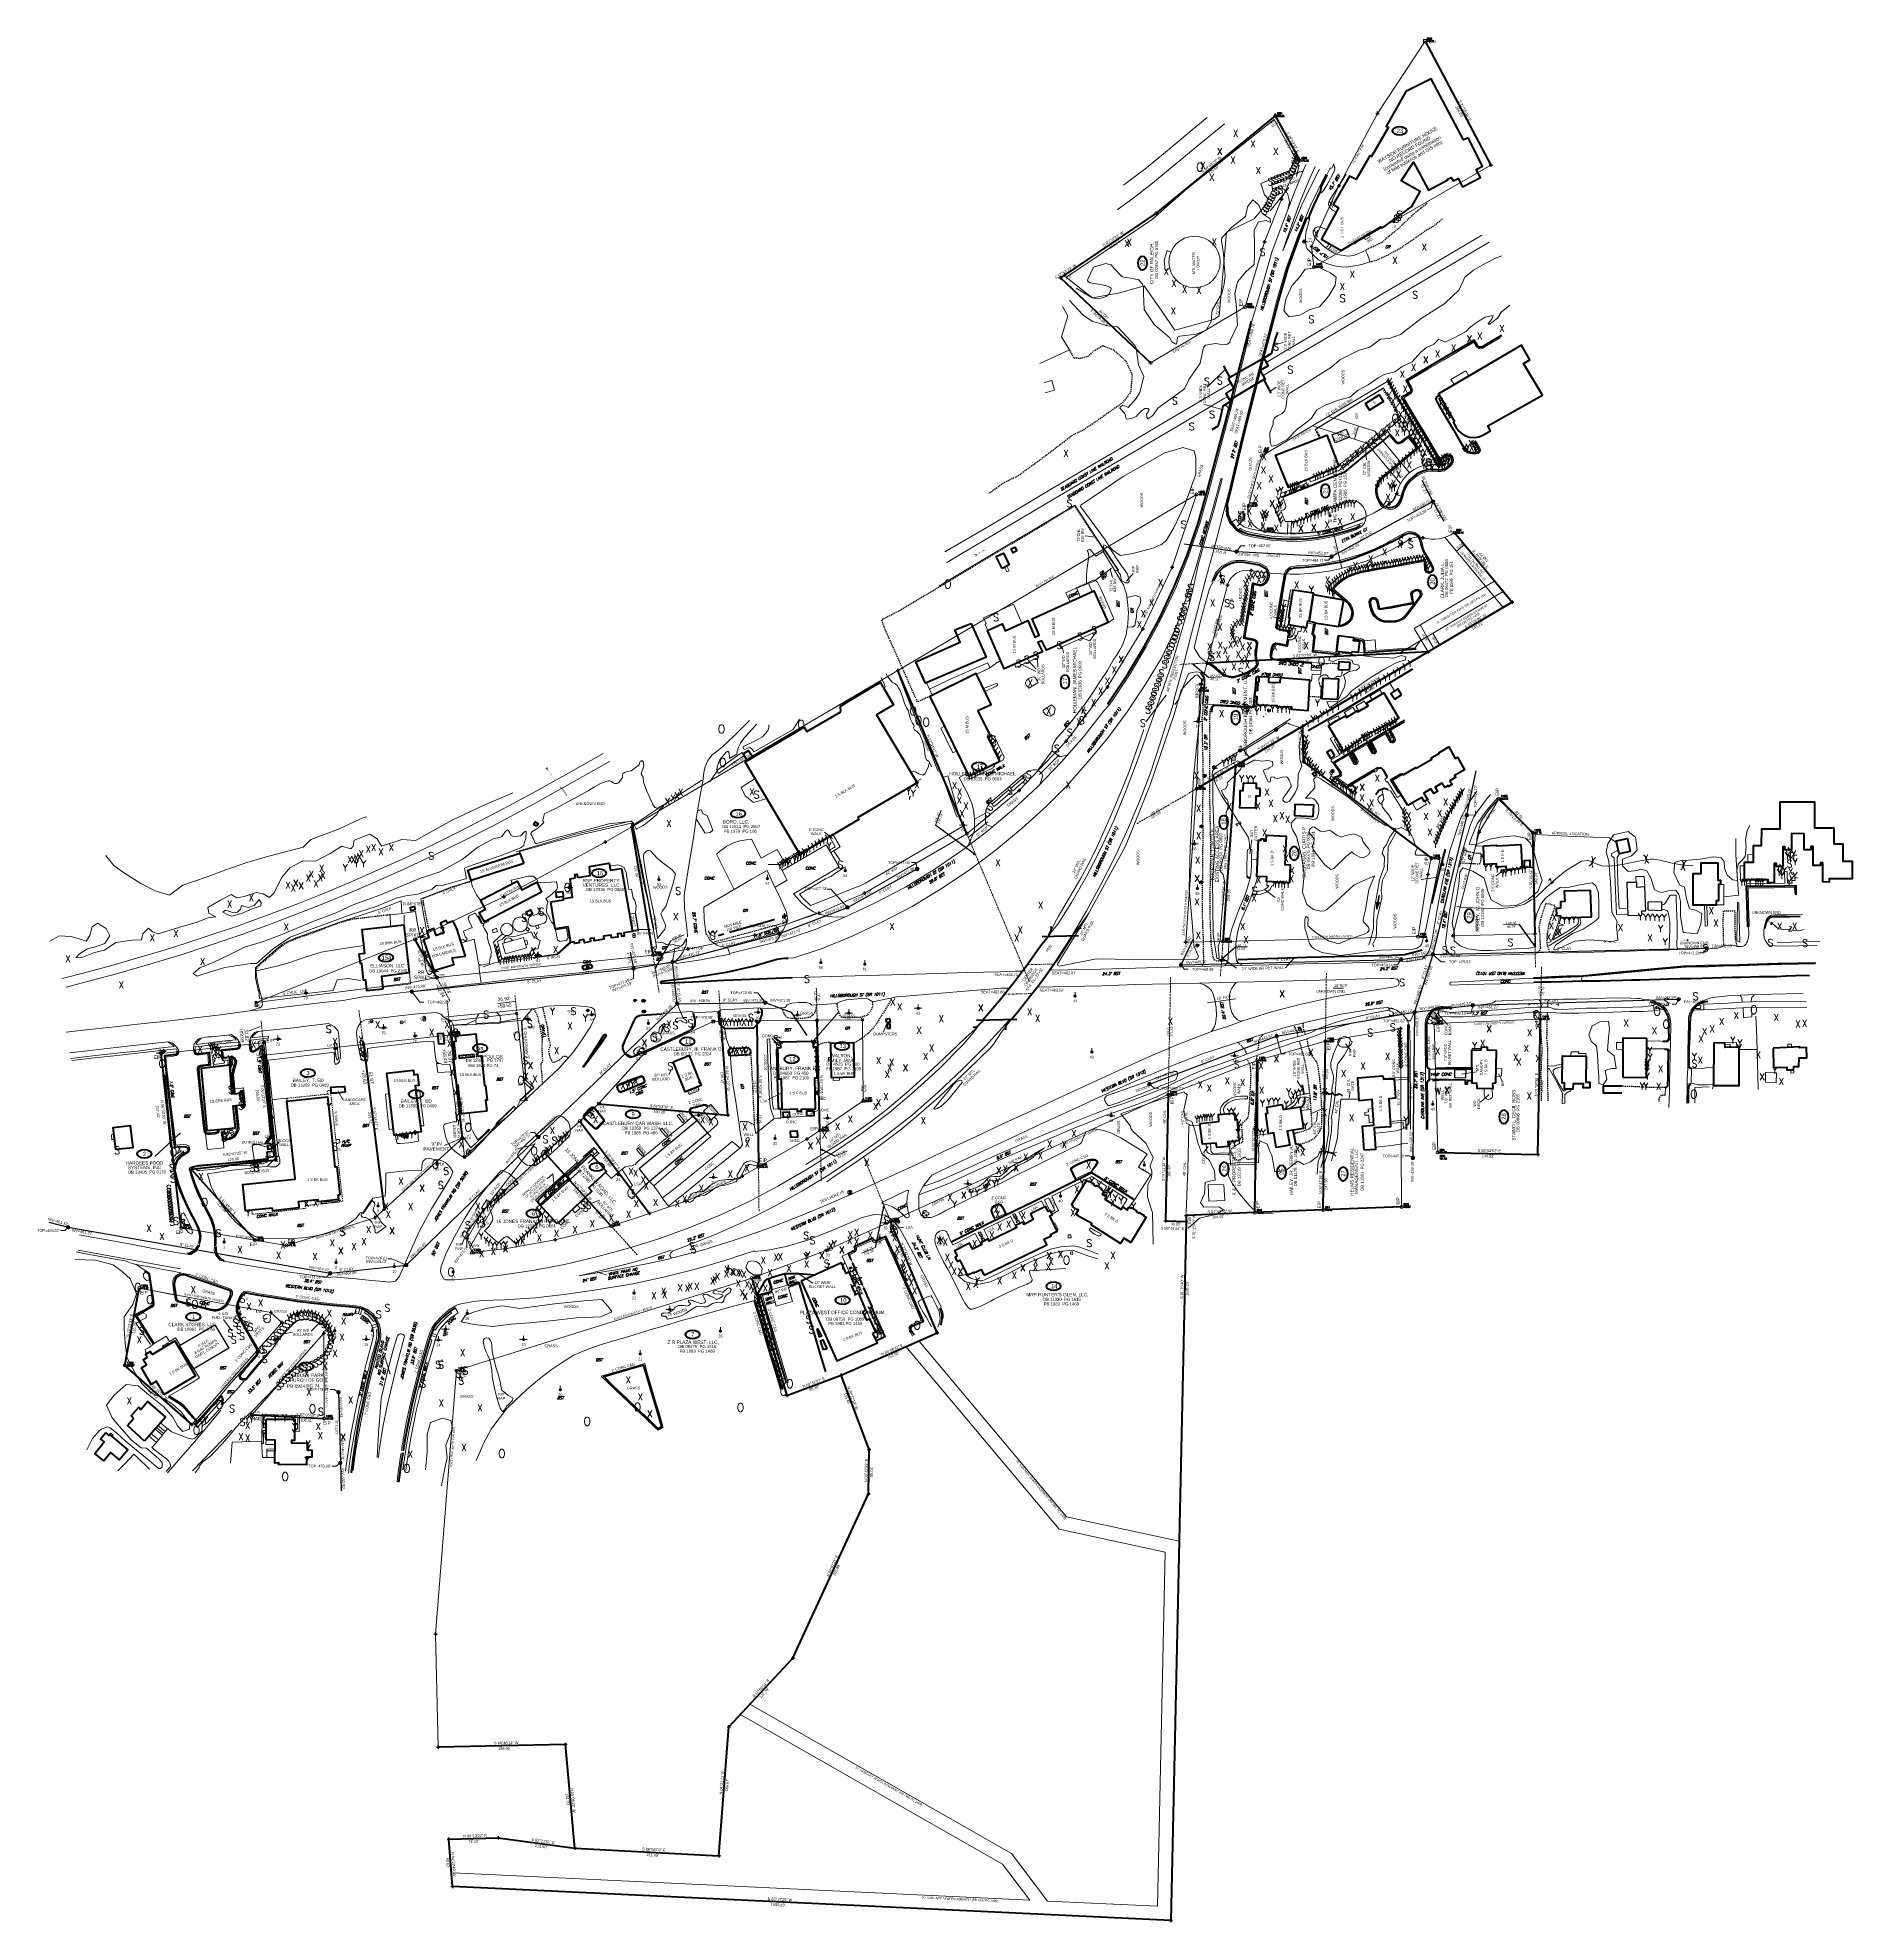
# Model space of a CAD drawing. Extents: x 2081991 to 2084654, y 739892 to 742657.
import ezdxf
from ezdxf.enums import TextEntityAlignment as Align

# ---------------------------------------------------------------- set-up
doc = ezdxf.new("R2010")
doc.units = 0
doc.header["$MEASUREMENT"] = 0
for name, pattern in [('DGN Style 1', [1.726131, 0.002872, -1.723259]), ('DGN Style 2', [2.872098, 1.723259, -1.148839]), ('DGN Style 3', [4.020938, 2.872099, -1.148839]), ('DGN Style 7', [5.744197, 2.584889, -1.148839, 0.86163, -1.148839])]:
    doc.linetypes.add(name, pattern=pattern)
for name, color, linetype, lineweight in [('Cogo Default Point CELL', 7, 'Continuous', 0), ('COGO Default Point Elevation', 7, 'Continuous', 0), ('COGO Default Point Number', 7, 'Continuous', 0), ('Default Symbol CELL', 7, 'Continuous', 13), ('Default Symbol Cogo Comment', 7, 'Continuous', 0), ('Default Symbol Cogo Elevation', 7, 'Continuous', 0), ('Default Symbol Cogo Number', 7, 'Continuous', 13), ('Exist Building', 30, 'Continuous', 40), ('Exist Building Leader', 30, 'Continuous', 13), ('Exist Building Paved Walk Topo', 30, 'DGN Style 2', 13), ('Exist Building Paved Walk Topo Text', 30, 'Continuous', 13), ('Exist Building Text', 30, 'Continuous', 13), ('Exist Hydro River Flow Arrow CELL', 5, 'Continuous', 30), ('Exist Hydro Stream or Body of Water', 5, 'Continuous', 13), ('Exist Other Culture Area Outline', 30, 'Continuous', 13), ('Exist Other Culture Area Outline Leader', 30, 'Continuous', 13), ('Exist Other Culture Area Outline Text', 30, 'Continuous', 13), ('Exist Other Culture Fence Line', 30, 'Continuous', 13), ('Exist Other Culture Fence Line Text', 30, 'Continuous', 13), ('Exist Other Culture Located Object CELL', 30, 'Continuous', 13), ('Exist Other Culture Located Object Text', 30, 'Continuous', 13), ('Exist Other Culture Sign CELL', 30, 'Continuous', 13), ('Exist Other Culture Sign Cogo Elevation', 30, 'Continuous', 0), ('Exist Other Culture Sign Cogo Number', 30, 'Continuous', 0), ('Exist Other Culture Sign Text', 30, 'Continuous', 13), ('Exist Other Culture Well CELL', 30, 'Continuous', 13), ('Exist Other Culture Well Text', 30, 'Continuous', 13), ('Exist Property Corner CELL', 6, 'Continuous', 30), ('Exist Property Deed Book Text', 6, 'Continuous', 40), ('Exist Property Iron Pin CELL', 6, 'Continuous', 13), ('Exist Property Iron Pin Cogo Elevation', 6, 'Continuous', 0), ('Exist Property Iron Pin Cogo Number', 6, 'Continuous', 0), ('Exist Property Iron Pin Leader', 6, 'Continuous', 13), ('Exist Property Iron Pin Text', 6, 'Continuous', 13), ('Exist Property Line', 6, 'Continuous', 40), ('Exist Property Line Leader', 6, 'Continuous', 13), ('Exist Property Line Text', 6, 'Continuous', 13), ('Exist Property Monument CELL', 6, 'Continuous', 13), ('Exist Property Monument Cogo Comment', 6, 'Continuous', 0), ('Exist Property Monument Cogo Elevation', 6, 'Continuous', 0), ('Exist Property Monument Cogo Number', 6, 'Continuous', 0), ('Exist Property Monument Text', 6, 'Continuous', 13), ('Exist Property Owner Number Topo CELL (Construction)', 6, 'Continuous', 40), ('Exist Property Owner Text', 6, 'Continuous', 40), ('Exist Property Tie Line', 7, 'DGN Style 3', 13), ('Exist Property Tie Line Leader', 7, 'Continuous', 13), ('Exist Property Tie Line Text', 7, 'Continuous', 13), ('Exist Railroads Standard Gauge Text', 9, 'Continuous', 13), ('Exist Right of Way Easement Line', 6, 'Continuous', 13), ('Exist Right of Way Easement Line Leader', 6, 'Continuous', 13), ('Exist Right of Way Easement Line Text', 6, 'Continuous', 13), ('Exist Right of Way Line', 6, 'Continuous', 13), ('Exist Right of Way Line Leader', 6, 'Continuous', 13), ('Exist Right of Way Line Text', 6, 'Continuous', 13), ('Exist Right of Way Monument CELL', 6, 'Continuous', 13), ('Exist Right of Way Monument Cogo Elevation', 6, 'Continuous', 0), ('Exist Right of Way Monument Cogo Number', 6, 'Continuous', 0), ('Exist Right of Way Monument Text', 6, 'Continuous', 13), ('Exist Right of Way Width CELL', 6, 'Continuous', 13), ('Exist Roads Change in Surface', 2, 'Continuous', 13), ('Exist Roads Curbs', 2, 'Continuous', 40), ('Exist Roads EOP', 2, 'Continuous', 13), ('Exist Roads EOP Other', 2, 'Continuous', 13), ('Exist Roads EOP Other Text', 2, 'Continuous', 13), ('Exist Roads EOP Text', 2, 'Continuous', 13), ('Exist Roads Soil', 2, 'DGN Style 2', 30), ('Exist Roads Soil Text', 2, 'Continuous', 13), ('Exist Structure Major Bridge Seam', 30, 'DGN Style 7', 13), ('Exist Structure Major Deck Tunnel Box Culvert', 30, 'Continuous', 40), ('Exist Structure Major Deck Tunnel Box Culvert Text', 30, 'Continuous', 13), ('Exist Structure Minor Paved Ditch or Gutter', 30, 'Continuous', 13), ('Exist Structure Minor Paved Ditch or Gutter Text', 30, 'Continuous', 13), ('Exist Structure Minor Pipes RCP 15 Inch', 30, 'Continuous', 0), ('Exist Structure Minor Pipes RCP 15 Inch Leader', 30, 'Continuous', 13), ('Exist Structure Minor Pipes RCP 15 Inch Text', 30, 'Continuous', 13), ('Exist Utilities Gas Meter CELL', 2, 'Continuous', 13), ('Exist Utilities Gas Meter Cogo Elevation', 2, 'Continuous', 0), ('Exist Utilities Gas Meter Cogo Number', 2, 'Continuous', 0), ('Exist Utilities Other Located Object CELL', 1, 'Continuous', 13), ('Exist Utilities Other Located Object Text', 1, 'Continuous', 13), ('Exist Utilities Other Pole CELL', 1, 'Continuous', 13), ('Exist Utilities Other Pole Cogo Comment', 1, 'Continuous', 0), ('Exist Utilities Other Pole Cogo Elevation', 1, 'Continuous', 0), ('Exist Utilities Other Pole Cogo Number', 1, 'Continuous', 0), ('Exist Utilities Other Pole Text', 1, 'Continuous', 13), ('Exist Utilities Other Pole Text Tag Number', 1, 'Continuous', 13), ('Exist Utilities Power Joint Use Telephone CELL', 1, 'Continuous', 13), ('Exist Utilities Power Joint Use Telephone Cogo Elevation', 1, 'Continuous', 0), ('Exist Utilities Power Joint Use Telephone Cogo Number', 1, 'Continuous', 0), ('Exist Utilities Power Joint Use Telephone Text Tag Number', 1, 'Continuous', 13), ('Exist Utilities Power Pole CELL', 1, 'Continuous', 13), ('Exist Utilities Power Pole Cogo Elevation', 1, 'Continuous', 0), ('Exist Utilities Power Pole Cogo Number', 1, 'Continuous', 0), ('Exist Utilities Power Pole Text Tag Number', 1, 'Continuous', 13), ('Exist Utilities Sanitary Sewer Clean-Out CELL', 3, 'Continuous', 13), ('Exist Utilities Sanitary Sewer Clean-Out Cogo Comment', 3, 'Continuous', 0), ('Exist Utilities Sanitary Sewer Clean-Out Cogo Elevation', 3, 'Continuous', 0), ('Exist Utilities Sanitary Sewer Clean-Out Cogo Number', 3, 'Continuous', 0), ('Exist Utilities Sanitary Sewer Manhole CELL', 3, 'Continuous', 13), ('Exist Utilities Sanitary Sewer Manhole Cogo Elevation', 3, 'Continuous', 0), ('Exist Utilities Sanitary Sewer Manhole Cogo Number', 3, 'Continuous', 0), ('Exist Utilities Sanitary Sewer Manhole Top Elevation', 3, 'Continuous', 13), ('Exist Utilities Sanitary Sewer UG Line', 3, 'Continuous', 30), ('Exist Utilities Sanitary Sewer UG Line Invert Elevation', 3, 'Continuous', 13), ('Exist Utilities Sanitary Sewer UG Line Text', 3, 'Continuous', 13), ('Exist Utilities Telephone Pole CELL', 30, 'Continuous', 13), ('Exist Utilities Telephone Pole Cogo Comment', 30, 'Continuous', 0), ('Exist Utilities Telephone Pole Cogo Elevation', 30, 'Continuous', 0), ('Exist Utilities Telephone Pole Cogo Number', 30, 'Continuous', 0), ('Exist Utilities Telephone Pole Text Tag Number', 30, 'Continuous', 13), ('Exist Utilities Water Fire Hydrant CELL', 5, 'Continuous', 13), ('Exist Utilities Water Meter CELL', 5, 'Continuous', 13), ('Exist Utilities Water Meter Cogo Elevation', 5, 'Continuous', 0), ('Exist Utilities Water Meter Cogo Number', 5, 'Continuous', 0), ('Exist Utilities Water Test Hole SUE CELL', 5, 'Continuous', 13), ('Exist Utilities Water UG Line SUE', 5, 'Continuous', 13), ('Exist Utilities Water Valve CELL', 5, 'Continuous', 13), ('Exist Utilities Water Valve Cogo Elevation', 5, 'Continuous', 0), ('Exist Utilities Water Valve Cogo Number', 5, 'Continuous', 0), ('Exist Vegetation Shrub CELL', 3, 'Continuous', 13), ('Exist Vegetation Tree CELL', 3, 'Continuous', 13), ('Exist Vegetation Tree Cogo Comment', 3, 'Continuous', 0), ('Exist Vegetation Tree Cogo Elevation', 3, 'Continuous', 0), ('Exist Vegetation Tree Cogo Number', 3, 'Continuous', 0), ('Old_Level_10', 7, 'Continuous', 0), ('Old_Level_11', 7, 'Continuous', 0), ('Old_Level_11 (Construction)', 7, 'Continuous', 0), ('Old_Level_18', 7, 'Continuous', 0), ('Old_Level_23', 7, 'Continuous', 0), ('Old_Level_25', 7, 'Continuous', 0), ('Old_Level_26', 7, 'Continuous', 0), ('Old_Level_28', 7, 'Continuous', 0), ('Old_Level_28 (Construction)', 7, 'Continuous', 0), ('Old_Level_3', 7, 'Continuous', 0), ('Old_Level_31', 7, 'Continuous', 0), ('Old_Level_4', 7, 'Continuous', 0), ('Old_Level_5', 7, 'Continuous', 0), ('Old_Level_6', 7, 'Continuous', 0), ('Old_Level_7', 7, 'Continuous', 0), ('Old_Level_8', 7, 'Continuous', 0), ('Old_Level_8 (Construction)', 7, 'Continuous', 0), ('Old_Level_9', 7, 'Continuous', 0)]:
    doc.layers.add(name, color=color, linetype=linetype, lineweight=lineweight)
doc.styles.add('Style-ITALICS', font='ITALICS.shx')
doc.styles.add('Style-STANDARD', font='STANDARD.shx')
doc.styles.add('Style-WORKING', font='WORKING.shx')
doc.dimstyles.get("Standard").update_dxf_attribs({"dimtxt": 0.18, "dimasz": 0.18, "dimexe": 0.18, "dimexo": 0.0625, "dimgap": 0.09, "dimtad": 0, "dimtih": 1, "dimtoh": 1, "dimdec": 4, "dimzin": 0, "dimdsep": 46, "dimtxsty": 'Standard', "dimcen": 0.09, "dimadec": 0, "dimazin": 0, "dimtfac": 1, "dimtdec": 4, "dimtofl": 0, "dimtmove": 0, "dimatfit": 3, "dimfxl": 1, "dimtolj": 1, "dimtzin": 0, "dimarcsym": 0})

msp = doc.modelspace()

# ---------------------------------------------------------------- texts
at = {"layer": 'COGO Default Point Elevation', "style": 'Style-WORKING'}
for s, height, p in [('464.41', 2.5, (2083852.292, 742358.2711)), ('466.55', 0.5, (2083698.2497, 741700.229)), ('462.77', 0.05, (2083793.2939, 741664.6755)), ('480.93', 2.5, (2082578.863, 741278.2154)), ('478.79', 0.5, (2082879.9325, 741243.9374)), ('478.83', 0.5, (2082881.7736, 741244.0533)), ('474.44', 0.5, (2082798.9815, 741229.688)), ('478.98', 0.5, (2082880.3854, 741228.3817)), ('478.99', 0.5, (2082882.2961, 741228.3176)), ('482.31', 2.5, (2082616.828, 741042.3599)), ('478.09', 2.5, (2082307.389, 740636.421))]:
    msp.add_text(s, height=height, dxfattribs=at).set_placement(p, align=Align.MIDDLE_LEFT)
at = {"layer": 'COGO Default Point Number', "style": 'Style-WORKING'}
for s, height, p in [('11071', 2.5, (2083852.292, 742362.0211)), ('20447', 0.5, (2083698.2497, 741701.479)), ('20445', 0.05, (2083793.2939, 741664.8005)), ('11080', 2.5, (2082578.863, 741281.9654)), ('20294', 0.5, (2082879.9325, 741245.1874)), ('20293', 0.5, (2082881.7736, 741245.3033)), ('20263', 0.5, (2082798.9815, 741230.938)), ('20295', 0.5, (2082880.3854, 741229.6317)), ('20296', 0.5, (2082882.2961, 741229.5676)), ('11017', 2.5, (2082616.828, 741046.1099)), ('11009', 2.5, (2082307.389, 740640.171))]:
    msp.add_text(s, height=height, dxfattribs=at).set_placement(p, align=Align.MIDDLE_LEFT)
at = {"layer": 'Default Symbol Cogo Comment', "style": 'Style-WORKING'}
msp.add_text('OS 3544', height=0.05, dxfattribs=at).set_placement((2083790.1219, 741660.7099), align=Align.MIDDLE_LEFT)
at = {"layer": 'Default Symbol Cogo Elevation', "style": 'Style-WORKING'}
msp.add_text('462.74', height=0.05, dxfattribs=at).set_placement((2083790.1219, 741660.8349), align=Align.MIDDLE_LEFT)
at = {"layer": 'Default Symbol Cogo Number', "style": 'Style-WORKING'}
msp.add_text('20444', height=0.05, dxfattribs=at).set_placement((2083790.1219, 741660.9599), align=Align.MIDDLE_LEFT)
at = {"layer": 'Exist Building Paved Walk Topo Text', "style": 'Style-WORKING'}
for s, rotation, p in [('CONC S/W', 6.40208, (2082261.230024, 741183.157226)), ("5' WALK", 276.181164, (2082428.946729, 741070.96632))]:
    msp.add_text(s, height=4, rotation=rotation, dxfattribs=at).set_placement(p, align=Align.MIDDLE_CENTER)
at = {"layer": 'Exist Building Text', "style": 'Style-WORKING'}
for s, rotation, p in [('1S ALUMINUM BUS', 18.045826, (2082664.035607, 741441.26678)), ('1S BLK BUS', 27.662337, (2082682.328424, 741391.281977)), ('1S BRK BUS', 6.351269, (2082508.354913, 741329.332737)), ('1S BLK BUS', 16.751131, (2082586.032926, 741323.176132)), ('1S BRK BUS', 5.52953, (2082259.488914, 741097.563431))]:
    msp.add_text(s, height=4, rotation=rotation, dxfattribs=at).set_placement(p, align=Align.MIDDLE_CENTER)
for s, p in [('DUMPSTER', (2082541.842438, 741386.285431)), ('S', (2082582.154154, 741188.590331)), ('1S BLK BUS', (2082625.938323, 741135.583329)), ('1S BLK BUS', (2082529.243275, 741126.991515)), ('DUMPSTER', (2082305.756779, 741036.443616)), ('S', (2082331.460277, 741018.288657))]:
    msp.add_text(s, height=4, dxfattribs=at).set_placement(p, align=Align.MIDDLE_CENTER)
at = {"layer": 'Exist Building Text', "insert": (2082455.48817, 741095.957443), "char_height": 4, "attachment_point": 5, "line_spacing_factor": 0.9, "style": 'Style-WORKING'}
msp.add_mtext('LANDSCAPE\\PAREA', dxfattribs=at)
at = {"layer": 'Exist Other Culture Area Outline Text', "style": 'Style-WORKING'}
for s, rotation, p in [('BRICK', 309.847938, (2082938.960477, 741075.142693)), ('BRICK', 309.847938, (2082916.791303, 741050.994018)), ('BRICK', 309.847938, (2082877.705838, 741025.879703)), ('CONC', 40.079404, (2082976.495096, 741001.760986))]:
    msp.add_text(s, height=3.999992, rotation=rotation, dxfattribs=at).set_placement(p, align=Align.MIDDLE_CENTER)
at = {"layer": 'Exist Other Culture Area Outline Text', "insert": (2082352.719088, 741035.80183), "char_height": 4, "attachment_point": 5, "line_spacing_factor": 0.9, "style": 'Style-WORKING'}
msp.add_mtext('BLOCK\\PWALL', dxfattribs=at)
at = {"layer": 'Exist Other Culture Fence Line Text', "style": 'Style-WORKING'}
for s, height, rotation, p in [("6' CHLK", 4, 22.306609, (2082594.655042, 741405.760715)), ("6' CHLK", 4, 21.282617, (2082500.187088, 741376.862318)), ("8' IRON", 4, 8.500983, (2082747.864566, 741308.00109)), ("6' CHLK", 4, 5.94506, (2082360.913523, 741256.020466)), ("6' CHLK&3SBW", 4, 274.204049, (2082707.355958, 741184.892585)), ('60" WD', 3.999992, 311.638568, (2082970.772268, 741072.645922))]:
    msp.add_text(s, height=height, rotation=rotation, dxfattribs=at).set_placement(p, align=Align.MIDDLE_CENTER)
at = {"layer": 'Exist Other Culture Fence Line Text', "insert": (2082605.497808, 741052.684827), "char_height": 4, "attachment_point": 5, "rotation": 274.204068796, "line_spacing_factor": 0.9, "style": 'Style-WORKING'}
msp.add_mtext("6' CHLK\\P&3SBW", dxfattribs=at)
at = {"layer": 'Exist Other Culture Located Object Text', "style": 'Style-WORKING'}
for s, rotation, p in [('BOLLARDS(4)', 15.062687, (2082587.042383, 741313.887957)), ('BOLLARDS(2)', 6.33122, (2082312.335815, 740993.449303))]:
    msp.add_text(s, height=4, rotation=rotation, dxfattribs=at).set_placement(p, align=Align.MIDDLE_CENTER)
at = {"layer": 'Exist Other Culture Sign Cogo Elevation', "style": 'Style-STANDARD'}
for s, p in [('483.36', (2082480.8839, 741213.9768)), ('482.59', (2082525.0265, 741212.6035)), ('481.77', (2082558.1485, 741219.1122)), ('481.83', (2082558.4245, 741216.0493))]:
    msp.add_text(s, height=0.05, dxfattribs=at).set_placement(p, align=Align.MIDDLE_LEFT)
at = {"layer": 'Exist Other Culture Sign Cogo Number', "style": 'Style-STANDARD'}
for s, p in [('20148', (2082480.8839, 741214.1018)), ('20147', (2082525.0265, 741212.7285)), ('20146', (2082558.1485, 741219.2372)), ('20145', (2082558.4245, 741216.1743))]:
    msp.add_text(s, height=0.05, dxfattribs=at).set_placement(p, align=Align.MIDDLE_LEFT)
at = {"layer": 'Exist Other Culture Sign Text', "style": 'Style-WORKING'}
for s, p in [('S', (2082315.385268, 741236.642765)), ('S', (2082477.229856, 741212.411368)), ('S', (2082529.647717, 741213.224048)), ('S', (2082553.621778, 741217.084278)), ('S', (2082646.223619, 741222.416359)), ('GW', (2082773.160588, 741228.480844)), ('S', (2082419.936497, 741197.766763)), ('GW', (2082715.353606, 741205.040818)), ('S', (2082256.73252, 741161.47081)), ('S', (2082472.353776, 741166.901287)), ('S', (2082711.817252, 741161.606496)), ('S', (2082883.531972, 741174.970505)), ('S', (2082801.837165, 741074.753067)), ('S', (2082433.361133, 741026.03161)), ('S', (2082587.71165, 740995.591395)), ('S', (2082580.031514, 740975.099118))]:
    msp.add_text(s, height=4, dxfattribs=at).set_placement(p, align=Align.MIDDLE_CENTER)
at = {"layer": 'Exist Other Culture Well Text', "style": 'Style-WORKING'}
msp.add_text('WELL', height=3.999992, dxfattribs=at).set_placement((2083034.207845, 741047.58611), align=Align.MIDDLE_CENTER)
at = {"layer": 'Exist Property Deed Book Text', "style": 'Style-WORKING'}
for s, rotation, p in [('DB 02957  PG 0760', 90.000762, (2083635.130229, 742331.344628)), ('DB 06472  PG 0886', 90, (2084060.719378, 741864.109862)), ('PB 1995  PG 151', 90, (2084067.794843, 741865.031306)), ('DB 12513  PG 2557', 0.001994, (2083023.280986, 741497.397551)), ('PB 1979  PG 106', 0.001994, (2083021.965837, 741490.647505)), ('DB 06434  PG 0693', 90, (2083729.514253, 741462.236702)), ('DB 05070  PG 0096', 90, (2083857.827802, 741464.572526)), ('PB 1994  PG 1291', 90, (2083864.903267, 741466.911405)), ('PB 1991 PG 1262', 90, (2083736.589718, 741463.052199)), ('DB 13326  PG 0888', 0.063607, (2082823.412264, 741404.969035)), ('DB 12180  PG 1946', 90, (2084113.424931, 741380.470459)), ('DB 10044  PG 2160', 0.063607, (2082505.254844, 741285.668888)), ('DB 12301  PG 1787', 0.207342, (2082646.887727, 741154.370903)), ('DB 10133  PG 2324', 0.060921, (2082952.017559, 741163.833099)), ('BM 1924 PG 74', 0.207342, (2082644.991932, 741146.685493)), ('DB 04668  PG 459', 0.044831, (2083096.000813, 741135.533235)), ('PB 1987  PG 2109', 0.044831, (2083096.766517, 741128.783832)), ('PB 1987  PG 2109', 0.052034, (2083173.437713, 741142.092545)), ('DB 4525  PG 900', 0.052034, (2083172.547964, 741148.841739)), ('DB 11809  PG 0409', 0.063665, (2082389.940357, 741118.047698)), ('DB 09898  PG 2165', 90, (2084165.47944, 741079.2389)), ('DB 11809  PG 0409', 0.207342, (2082548.424481, 741087.591089)), ('DB 10359  PG 2374', 359.999945, (2082876.754627, 741054.748212)), ('PB 1985  PG 486', 359.999945, (2082876.473621, 741047.998212)), ('DB 11178  PG 1586', 90, (2083839.189241, 740999.547409)), ('DB 13495  PG 0170', 0.207651, (2082151.177552, 740990.444668)), ('DB 12385  PG 0181', 312.17284, (2082799.599774, 740976.408453)), ('DB 12385  PG 0181', 0.27207, (2082723.346284, 740911.236878)), ('DB 11330  PG 1815', 0.00003, (2083493.875656, 740803.614806)), ('PB 1983  PG 1469', 0.00003, (2083493.308759, 740796.864806)), ('DB 10962  PG 2069', 0.056631, (2082223.692112, 740759.714944))]:
    msp.add_text(s, height=4.5, rotation=rotation, dxfattribs=at).set_placement(p, align=Align.CENTER)
for s, p in [('DB 08475  PG 1516', (2082958.889806, 740734.271705)), ('PB 1983  PG 1469', (2082958.623521, 740727.667937))]:
    msp.add_text(s, height=4.5, dxfattribs=at).set_placement(p, align=Align.CENTER)
at = {"layer": 'Exist Property Deed Book Text', "char_height": 4.5, "attachment_point": 8, "style": 'Style-WORKING'}
for s, insert, rotation, line_spacing_factor in [('DB 12008  PG 0127', (2083904.948962, 741994.677744), 90, 0.6), ('PB 1995  PG 151', (2083912.024427, 741994.677744), 90, 0.6), ('DB 03635  PG 0603', (2083522.862242, 741714.57288), 90, 0.6), ('DB 14384 PG 2453', (2083773.351426, 741662.017681), 90, 0.6), ('DB 12219  PG 2038', (2083756.50778, 740999.707405), 90, 0.6), ('DB 11581  PG 2247', (2083937.079822, 740993.215518), 90, 0.6), ('DB 08750  PG 1089\\PPB 1983 PG 1469', (2083176.054872, 740768.074049), 0.085313438, 0.866667)]:
    msp.add_mtext(s, dxfattribs=dict(at, insert=insert, rotation=rotation, line_spacing_factor=line_spacing_factor))
at = {"layer": 'Exist Property Deed Book Text', "insert": (2083377.469698, 741567.427761), "char_height": 4.5, "attachment_point": 8, "line_spacing_factor": 0.6, "style": 'Style-WORKING'}
msp.add_mtext('DB 03635  PG 0603', dxfattribs=at)
at = {"layer": 'Exist Property Iron Pin Cogo Elevation', "style": 'Style-STANDARD'}
for s, height, p in [('472.20', 2.5, (2083845.586, 742476.9016)), ('467.25', 2.5, (2083866.339, 742321.029)), ('462.08', 2.5, (2083765.26, 742262.1484)), ('463.37', 2.5, (2084047.142, 742031.0386)), ('459.58', 2.5, (2083693.973, 741987.1015)), ('462.67', 2.5, (2083770.412, 741970.3846)), ('463.53', 2.5, (2083794.676, 741933.2096)), ('462.48', 2.5, (2084072.561, 741931.0602)), ('466.66', 2.5, (2083698.928, 741699.1401)), ('461.08', 2.5, (2083751.407, 741588.6152)), ('461.86', 2.5, (2083694.145, 741555.1468)), ('453.48', 2.5, (2084138.03, 741540.7163)), ('457.16', 2.5, (2084187.186, 741490.627)), ('451.00', 2.5, (2084038.715, 741453.2973)), ('455.49', 2.5, (2083732.831, 741331.0257)), ('450.51', 2.5, (2084019.135, 741338.1199)), ('477.30', 2.5, (2082896.379, 741310.973)), ('477.29', 2.5, (2082896.386, 741310.9715)), ('480.88', 0.5, (2082595.6441, 741214.2986)), ('461.70', 2.5, (2084198.846, 741217.0698)), ('488.53', 2.5, (2082600.284, 741193.9857)), ('448.01', 2.5, (2083883.266, 741184.666)), ('456.36', 2.5, (2084043.032, 741210.7072)), ('478.54', 0.5, (2082173.0237, 741166.479)), ('478.66', 0.5, (2082173.3583, 741167.6904)), ('482.09', 0.5, (2082322.4882, 741183.8546)), ('482.29', 0.5, (2082323.0371, 741182.1785)), ('453.06', 2.5, (2083783.131, 741156.5661)), ('462.17', 2.5, (2083652.522, 741106.4458)), ('482.55', 2.5, (2083141.418, 741053.8906)), ('451.97', 2.5, (2084048.073, 741021.5017)), ('479.16', 2.5, (2083051.193, 741000.3399)), ('451.68', 2.5, (2084048.326, 741012.5074)), ('448.13', 2.5, (2083879.84, 740937.127)), ('446.67', 2.5, (2083995.027, 740941.6159)), ('481.38', 2.5, (2082203.936, 740910.7337)), ('478.58', 2.5, (2083245.054, 740920.2097)), ('452.35', 2.5, (2083779.727, 740933.1233)), ('480.33', 2.5, (2082311.798, 740892.7349)), ('479.78', 2.5, (2082358.345, 740885.0371)), ('474.01', 2.5, (2083041.231, 740837.0748)), ('473.39', 2.5, (2082142.321, 740822.3021)), ('480.89', 2.5, (2082121.273, 740709.0224)), ('470.95', 2.5, (2082607.843, 740701.2959)), ('491.90', 2.5, (2082413.662, 740631.0229))]:
    msp.add_text(s, height=height, dxfattribs=at).set_placement(p, align=Align.MIDDLE_LEFT)
for s, rotation, p in [('462.84', 68.359895, (2083793.101664, 742046.385164)), ('474.93', 16.340039, (2082834.890452, 740913.015355))]:
    msp.add_text(s, height=2.5, rotation=rotation, dxfattribs=at).set_placement(p, align=Align.MIDDLE_LEFT)
at = {"layer": 'Exist Property Iron Pin Cogo Number', "style": 'Style-STANDARD'}
for s, height, p in [('2999', 2.5, (2083845.586, 742480.6516)), ('11072', 2.5, (2083866.339, 742324.779)), ('2998', 2.5, (2083765.26, 742265.8984)), ('2837', 2.5, (2084047.142, 742034.7886)), ('11065', 2.5, (2083693.973, 741990.8515)), ('11066', 2.5, (2083770.412, 741974.1346)), ('2830', 2.5, (2083794.676, 741936.9596)), ('11076', 2.5, (2083794.702, 741936.9577)), ('2835', 2.5, (2084072.561, 741934.8102)), ('3917', 2.5, (2083698.928, 741702.8901)), ('11049', 2.5, (2083751.407, 741592.3652)), ('3921', 2.5, (2083694.145, 741558.8968)), ('11058', 2.5, (2084138.03, 741544.4663)), ('11059', 2.5, (2084187.186, 741494.377)), ('11060', 2.5, (2084038.715, 741457.0473)), ('3932', 2.5, (2083732.831, 741334.7757)), ('11054', 2.5, (2084019.135, 741341.8699)), ('11081', 2.5, (2082896.379, 741314.723)), ('11082', 2.5, (2082896.386, 741314.7215)), ('20104', 0.5, (2082595.6441, 741215.5486)), ('11041', 2.5, (2084043.032, 741214.4572)), ('11042', 2.5, (2084198.846, 741220.8198)), ('20169', 0.5, (2082322.4882, 741185.1046)), ('11083', 2.5, (2082600.284, 741197.7357)), ('11038', 2.5, (2083883.266, 741188.416)), ('20172', 0.5, (2082173.0237, 741167.729)), ('20171', 0.5, (2082173.3583, 741168.9404)), ('20170', 0.5, (2082323.0371, 741183.4285)), ('11031', 2.5, (2083783.131, 741160.3161)), ('11030', 2.5, (2083652.522, 741110.1958)), ('11106', 2.5, (2083141.418, 741057.6406)), ('3934', 2.5, (2084048.073, 741025.2517)), ('11105', 2.5, (2083051.193, 741004.0899)), ('3935', 2.5, (2084048.326, 741016.2574)), ('3942', 2.5, (2083779.727, 740936.8733)), ('3941', 2.5, (2083879.84, 740940.877)), ('3936', 2.5, (2083995.027, 740945.3659)), ('11001', 2.5, (2082203.936, 740914.4837)), ('11022', 2.5, (2083245.054, 740923.9597)), ('11002', 2.5, (2082311.798, 740896.4849)), ('11003', 2.5, (2082358.345, 740888.7871)), ('11013', 2.5, (2082142.321, 740826.0521)), ('11025', 2.5, (2083041.231, 740840.8248)), ('11099', 2.5, (2082121.273, 740712.7724)), ('11007', 2.5, (2082607.843, 740705.0459)), ('11093', 2.5, (2082413.662, 740634.7729))]:
    msp.add_text(s, height=height, dxfattribs=at).set_placement(p, align=Align.MIDDLE_LEFT)
for s, rotation, p in [('11067', 69.495561, (2083790.101403, 742046.84952)), ('11104', 16.678025, (2082834.761808, 740916.735894))]:
    msp.add_text(s, height=2.5, rotation=rotation, dxfattribs=at).set_placement(p, align=Align.MIDDLE_LEFT)
at = {"layer": 'Exist Property Iron Pin Text', "style": 'Style-WORKING'}
for s, p in [('EIP', (2083836.128242, 742475.554966)), ('EIP', (2082886.915783, 741316.113501)), ('EIP', (2082588.471027, 741216.376581)), ('EIP', (2082331.991458, 741185.396311)), ('EIP', (2082592.717253, 741187.403551)), ('EIP', (2082166.793244, 741161.270257)), ('EIP', (2083130.098558, 741056.218654)), ('EIP', (2083055.355949, 741010.070464)), ('EIP', (2083251.537767, 740918.067374)), ('EIP', (2082199.077895, 740904.482607)), ('EIP', (2082307.531436, 740886.508482)), ('EIP', (2082363.063652, 740891.712659)), ('EIP', (2083047.561953, 740833.400257)), ('EIP', (2082146.493541, 740815.581426)), ('EIP', (2082127.899978, 740709.332494)), ('EIP', (2082613.43546, 740697.047461)), ('NAIL', (2082312.21967, 740630.918569)), ('EIP', (2082415.048783, 740624.388687))]:
    msp.add_text(s, height=5, dxfattribs=at).set_placement(p, align=Align.MIDDLE_CENTER)
for rotation, p in [(90, (2083856.838818, 742328.264038)), (90, (2083756.576535, 742268.747363)), (90, (2083785.064931, 742053.500149)), (90, (2084044.788556, 742041.818261)), (90, (2083685.425477, 741992.630764)), (90, (2083761.715896, 741969.125225)), (90, (2083788.779551, 741941.707797)), (90, (2084063.983051, 741936.606338)), (90, (2083692.304947, 741693.739291)), (90, (2083745.206477, 741596.375833)), (90, (2083695.265941, 741566.473311)), (90, (2084133.228435, 741550.412047)), (90, (2084179.854441, 741485.43569)), (90, (2084029.133928, 741449.298407)), (90, (2084010.855642, 741346.998971)), (90, (2083724.107833, 741337.799514)), (90, (2084190.606198, 741211.556222)), (90, (2084046.593207, 741203.45944)), (90, (2083885.641112, 741177.42271)), (90, (2083775.721468, 741148.886638)), (90, (2083655.661305, 741098.258696)), (90, (2084040.341004, 741030.910748)), (90, (2083781.422787, 740944.684124)), (90, (2083871.841337, 740944.684124)), (90, (2083987.333567, 740950.202004)), (18.330489, (2082838.524249, 740918.438319))]:
    msp.add_text('EIP', height=5, rotation=rotation, dxfattribs=at).set_placement(p, align=Align.MIDDLE_CENTER)
at = {"layer": 'Exist Property Iron Pin Text', "color": 30, "style": 'Style-WORKING'}
msp.add_text('1 S BK D', height=3.999993, rotation=90, dxfattribs=at).set_placement((2083802.446487, 741453.108751), align=Align.MIDDLE_CENTER)
at = {"layer": 'Exist Property Iron Pin Text', "attachment_point": 5, "line_spacing_factor": 0.9, "style": 'Style-WORKING'}
for s, insert, char_height in [('RR\\PSPIKE\\P', (2082541.276408, 741344.250264), 5), ('RR\\PSPIKE\\P', (2082553.265403, 741282.127209), 5), ('PK\\PNAIL', (2082819.867639, 741085.11153), 4), ('PK\\PNAIL', (2082786.24588, 741056.713085), 4), ("'X' IN\\PPAVEMENT\\P", (2082575.763068, 741030.36719), 5)]:
    msp.add_mtext(s, dxfattribs=dict(at, insert=insert, char_height=char_height))
at = {"layer": 'Exist Property Line Text', "style": 'Style-WORKING'}
for s, rotation, p in [("206.20'", 297.929326, (2084077.289598, 742548.828287)), ('S 27%%D55\'46" E', 297.929326, (2084085.550856, 742550.32485)), ('S 28%%D43\'37" E', 298.726865, (2083832.913592, 742503.783548)), ("74.75'", 298.726865, (2083824.802282, 742501.938024)), ('S 50%%D49\'29" W', 39.1753, (2083713.370521, 742471.183117)), ("225.66'", 39.1753, (2083716.413254, 742463.342833)), ('S 55%%D52\'32" W', 34.124464, (2083569.121014, 742361.968662)), ("162.24'", 34.124464, (2083571.694757, 742354.048894)), ('S 57%%D53\'29" W', 32.108629, (2083499.147593, 742314.37817)), ("7.37'", 32.108629, (2083504.251776, 742306.122402)), ('S 46%%D43\'36" E', 136.726686, (2083548.433676, 742246.58007)), ("182.09'", 136.726686, (2083555.301677, 742251.101651)), ('S 30%%D34\'38" E', 120.577195, (2084005.502821, 742089.839848)), ("141.71'", 120.577195, (2084012.949779, 742092.962683)), ('S 39%%D39\'01" E', 129.650406, (2084107.90171, 741892.283553)), ("132.77'", 129.650406, (2084113.12426, 741895.156631)), ('S 59%%D26\'06" W', 30.564928, (2084100.76737, 741801.579719)), ("143.21'", 30.564928, (2084103.796183, 741794.077509)), ('S 87%%D07\'09" W', 2.880823, (2083850.558693, 741750.910966)), ("324.76'", 2.880823, (2083848.811012, 741742.812896)), ('S 59%%D21\'25" W', 30.643042, (2083943.86992, 741708.762943)), ("213.96'", 30.643042, (2083945.646844, 741700.517175)), ('N 22%%D54\'41" W', 292.911333, (2083304.311682, 741617.750437)), ('S 59%%D21\'25" W', 30.643042, (2083797.136327, 741621.836089)), ('N 01%%D31\'45" W', 91.529249, (2083843.511701, 741622.348036)), ("259.80'", 292.911333, (2083295.693547, 741617.591787)), ("114.47'", 30.643042, (2083799.563626, 741613.975612)), ("52.38'", 91.529249, (2083851.592768, 741619.418207)), ('S 59%%D41\'41" W', 30.305362, (2083723.034684, 741578.126515)), ("66.33'", 30.305362, (2083723.88021, 741569.354459)), ('S 52%%D59\'13" E', 142.987083, (2083946.705191, 741515.795814)), ("234.73'", 142.987083, (2083953.240661, 741520.887462)), ('S 44%%D27\'40" E', 134.461208, (2084157.510678, 741513.083439)), ("70.18'", 134.461208, (2084164.838915, 741517.037682)), ("191.04'", 279.358592, (2082869.473499, 741433.640447)), ('N 09%%D21\'31" W', 279.358592, (2082877.755668, 741432.583129)), ('S 01%%D15\'31" E', 91.258487, (2084181.966173, 741425.43061)), ('S 04%%D07\'29" W', 85.87527, (2083730.939559, 741402.237645)), ("258.26'", 85.87527, (2083738.750458, 741399.327338)), ("148.34'", 91.258487, (2084190.013953, 741423.343513)), ('N 29°38\'17" W', 299.638159, (2082558.376036, 741301.94025)), ("64.45'", 299.638159, (2082553.494813, 741300.087646)), ("138.19'", 274.072803, (2082995.526211, 741131.107908)), ('N 04°04\'22" W', 274.072803, (2083003.639957, 741129.794894)), ('S 00°40\'06" E', 270.668341, (2083051.324813, 741117.650319)), ('N 01°29\'01" W', 271.483547, (2083141.287959, 741116.881841)), ('N 01%%D08\'58" E', 88.850521, (2084190.420368, 741121.139664)), ("155.00'", 276.209651, (2082313.652449, 741104.956415)), ('S 06°12\'35" E', 276.209651, (2082321.829904, 741103.75942)), ("214.12'", 270.668341, (2083043.317522, 741118.228684)), ("161.64'", 271.483547, (2083133.230393, 741119.000979)), ("198.48'", 88.850521, (2084198.383764, 741119.235128)), ("257.43'", 276.560553, (2082166.969959, 741081.477365)), ('N 06°33\'38" W', 276.560553, (2082175.147404, 741080.392964)), ("243.51'", 277.235356, (2082478.378801, 741071.808971)), ('S 07°14\'07" E', 277.235356, (2082486.538487, 741071.056961)), ("152.53'", 276.226951, (2082605.420776, 741087.892773)), ('N 06%%D13\'37" W', 276.226951, (2082614.003333, 741084.149126)), ('S 84°53\'30" E', 354.89157, (2082906.302859, 741088.701767)), ("190.30'", 354.89157, (2082903.412962, 741080.928209)), ('N 00%%D52\'22" E', 89.127205, (2083774.870306, 741041.022401)), ("223.47'", 89.127205, (2083782.844487, 741039.266682)), ('S 83°47\'25" W', 6.209651, (2082280.162278, 741019.795302)), ('S 36°58\'17" E', 306.971408, (2082834.637201, 741010.15088)), ('S 88%%D52\'52" E', 358.881084, (2084121.428046, 741024.020919)), ("125.00'", 6.209651, (2082278.369868, 741011.553064)), ("169.99'", 306.971408, (2082826.807493, 741007.250117)), ('S 01%%D11\'32" W', 88.80787, (2083643.186645, 740997.26493)), ("185.58'", 88.80787, (2083651.125713, 740994.253622)), ('N 00%%D47\'35" E', 89.207063, (2083873.649926, 740977.450736)), ("146.82'", 358.881084, (2084119.353519, 741016.059912)), ("144.41'", 312.17284, (2082783.741253, 740961.249045)), ('N 42°10\'22" W', 312.17284, (2082790.915491, 740965.245367)), ("247.56'", 89.207063, (2083881.622407, 740975.407083)), ("139.08'", 311.809678, (2082261.712151, 740939.938612)), ('S 41°48\'35" E', 311.809678, (2082269.373634, 740943.372771)), ('S 87%%D42\'35" W', 2.290141, (2083725.474804, 740935.056833)), ('S 88%%D43\'34" E', 358.726079, (2083656.244916, 740909.958065)), ("30.05'", 358.726079, (2083661.153601, 740916.423177)), ("8.85'", 88.738856, (2083681.369902, 740921.936282)), ('S 01%%D15\'40" W', 88.738856, (2083687.794411, 740912.478064)), ("100.91'", 2.290141, (2083723.295239, 740926.963274)), ("176.95'", 292.710936, (2083257.300797, 740874.943761)), ('N 22%%D42\'39" W', 292.710936, (2083265.951844, 740872.313614)), ('S 01%%D15\'40" W', 88.738856, (2083670.093702, 740824.443198)), ("1026.29'", 88.738856, (2083678.031184, 740821.515277)), ('N 10%%D31\'33" E', 79.47416, (2082125.607326, 740767.700875)), ("115.22'", 79.47416, (2082133.122509, 740764.354685)), ("179.71'", 286.594199, (2083061.236668, 740747.547085)), ('S 16%%D35\'39" E', 286.594199, (2083069.361349, 740748.295357)), ('N 66%%D06\'31" E', 23.891341, (2083244.727055, 740732.053438)), ("153.90'", 23.891341, (2083246.488894, 740724.084141)), ('N 69%%D31\'07" E', 20.481356, (2083129.626289, 740683.900341)), ("130.82'", 318.48071, (2082160.484469, 740666.751805)), ('N 48%%D28\'51" W', 318.48071, (2082167.848036, 740670.917373)), ("85.30'", 20.481356, (2083130.277499, 740675.60374)), ("116.49'", 290.536854, (2083178.597407, 740660.275241)), ('N 20%%D32\'13" W', 290.536854, (2083186.872674, 740660.98974)), ('S 87%%D05\'32" E', 357.09218, (2082387.233175, 740636.112011)), ("106.41'", 357.09218, (2082385.163081, 740628.206847)), ('N 00%%D49\'39" E', 89.172409, (2083206.582358, 740554.790366)), ("65.01'", 89.172409, (2083214.553389, 740552.72717)), ('N 24%%D42\'21" E', 65.294076, (2083157.069816, 740414.890442)), ("265.59'", 65.294076, (2083163.154118, 740408.974519)), ('N 42%%D56\'01" E', 47.066298, (2083052.322235, 740234.892211)), ("137.78'", 47.066298, (2083056.959242, 740228.131527)), ('S 88%%D46\'14" W', 1.229354, (2082678.41597, 740154.870164)), ("186.66'", 1.229354, (2082675.536156, 740146.806523)), ('N 04%%D31\'11" E', 85.480187, (2082994.748713, 740096.535753)), ("152.70'", 275.138412, (2082768.443766, 740072.230646)), ('N 05%%D08\'18" W', 275.138412, (2082776.617209, 740070.660826)), ("189.67'", 85.480187, (2083002.501935, 740093.098236)), ('N 88%%D13\'22" E', 1.77719, (2082632.727007, 740018.685593)), ("72.29'", 1.77719, (2082630.333564, 740010.60748)), ('S 82%%D21\'51" E', 352.364134, (2082732.772647, 740010.866521)), ("113.50'", 352.364134, (2082729.465506, 740003.238321)), ('S 86%%D56\'03" E', 356.934237, (2082894.964099, 739998.436366)), ("69.61'", 274.463579, (2082592.818359, 739979.124873)), ('N 04%%D27\'49" W', 274.463579, (2082601.01442, 739976.925044)), ("211.69'", 356.934237, (2082893.250362, 739990.516686)), ('N 87%%D17\'25" W', 357.290245, (2083080.133993, 739925.347226)), ("1055.23'", 357.290245, (2083077.275144, 739917.473578))]:
    msp.add_text(s, height=4, rotation=rotation, dxfattribs=at).set_placement(p, align=Align.MIDDLE_CENTER)
at = {"layer": 'Exist Property Monument Cogo Comment', "style": 'Style-STANDARD'}
for s, p in [('RRS', (2082545.4932, 741332.9795)), ('RRS', (2082577.3834, 741276.9505)), ('PK', (2082814.9118, 741091.6952)), ('PK', (2082787.4038, 741066.3243))]:
    msp.add_text(s, height=0.5, dxfattribs=at).set_placement(p, align=Align.MIDDLE_LEFT)
at = {"layer": 'Exist Property Monument Cogo Elevation', "style": 'Style-STANDARD'}
for s, height, p in [('478.74', 2.5, (2084029.456, 742651.0644)), ('482.01', 0.5, (2082545.4932, 741333.9795)), ('480.92', 0.5, (2082577.3834, 741277.9505)), ('478.48', 0.5, (2082983.039, 741213.4607)), ('479.20', 0.5, (2082882.2842, 741166.9437)), ('480.10', 0.5, (2082814.9118, 741092.6952)), ('479.85', 0.5, (2082787.4038, 741067.3243))]:
    msp.add_text(s, height=height, dxfattribs=at).set_placement(p)
at = {"layer": 'Exist Property Monument Cogo Number', "style": 'Style-STANDARD'}
for s, height, p in [('2982', 2.5, (2084029.456, 742656.0644)), ('20162', 0.5, (2082545.4932, 741335.4795)), ('20161', 0.5, (2082577.3834, 741279.4505)), ('20189', 0.5, (2082983.039, 741214.9607)), ('20188', 0.5, (2082882.2842, 741168.4437)), ('20187', 0.5, (2082814.9118, 741094.1952)), ('20186', 0.5, (2082787.4038, 741068.8243))]:
    msp.add_text(s, height=height, dxfattribs=at).set_placement(p, align=Align.MIDDLE_LEFT)
at = {"layer": 'Exist Property Monument Text', "style": 'Style-WORKING'}
msp.add_text('CM', height=5, dxfattribs=at).set_placement((2084037.453249, 742651.342158), align=Align.MIDDLE_CENTER)
at = {"layer": 'Exist Property Owner Text', "style": 'Style-WORKING'}
for s, rotation, p in [('CITY OF RALEIGH,  ', 90.000762, (2083628.31067, 742328.184718)), ('BORO, LLC,  ', 0.001994, (2083017.568198, 741504.147352)), ('MISKEY, IV, JOHN G.', 90, (2084106.67493, 741379.349513)), ('ELLIASON, LLC', 0.063607, (2082503.884119, 741292.900299)), ('BAILEY, T. ED', 0.063665, (2082387.803225, 741124.795327)), ('STANSBURY, FRANK E.', 0.044831, (2083095.491023, 741142.282838)), ('BAILEY, T. ED', 0.207342, (2082546.270434, 741094.333338)), ('CASTLEBURY CAR WASH, LLC,  ', 359.999945, (2082873.832472, 741061.498214)), ('15 JONES FRANKLIN ROAD, LLC,  ', 312.17284, (2082802.380731, 740983.39264)), ('15 JONES FRANKLIN ROAD, LLC,  ', 0.27207, (2082720.005177, 740917.971088)), ("MRP HUNTER'S GLEN, LLC,  ", 0.00003, (2083489.24236, 740810.364804)), ('CLARK STORES, LLC,  ', 0.056631, (2082220.242777, 740766.461538)), ('PLAZA WEST OFFICE CONDOMINIUM,  ', 0.085296, (2083174.312163, 740784.124913))]:
    msp.add_text(s, height=5, rotation=rotation, dxfattribs=at).set_placement(p, align=Align.CENTER)
at = {"layer": 'Exist Property Owner Text', "color": 6, "style": 'Style-WORKING'}
msp.add_text('CASTLEBURY, III, FRANK D.', height=5, rotation=0.060921, dxfattribs=at).set_placement((2082950.45696, 741170.581443), align=Align.CENTER)
at = {"layer": 'Exist Property Owner Text', "style": 'Style-WORKING'}
msp.add_text('Z R PLAZA WEST, LLC,  ', height=5, dxfattribs=at).set_placement((2082954.816454, 740740.521699), align=Align.CENTER)
at = {"layer": 'Exist Property Owner Text', "char_height": 5, "attachment_point": 8, "style": 'Style-WORKING'}
for s, insert, rotation, line_spacing_factor in [('WAYSIDE FURNITURE HOUSE\\PNO RECORD FOUND\\P(computed using a combination\\Pof field evidence and GIS info)', (2084013.391761, 742478.167428), 29.861352512, 0.84), ('THE KADAMPA CENTER, INC.,', (2083898.365628, 741994.677744), 90, 0.6), ('CLARK, JULIA L.', (2084055.636045, 741861.313768), 90, 0.6), ('HOLLEMAN, JAMES MICHAEL', (2083516.278908, 741714.57288), 90, 0.6), ('HILLSBOROUGH INVESTMENT, LLC', (2083766.768093, 741662.017681), 90, 0.6), ('BUCHANAN, CURTIS P.\\PEXISTING ACCESS AREA', (2083724.430919, 741459.247523), 90, 0.798413), ('BUCHANAN, CURTIS P.', (2083852.744468, 741462.752615), 90, 0.6), ('RSP PROPERTY\\PVENTURES, LLC', (2082817.590803, 741410.3323), 0.063598353, 0.798413), ('JOHN ILIOPOULOS', (2082642.018413, 741159.436648), 0.207353972, 0.6), ('WALTON,\\PEMILY JANE', (2083169.923601, 741153.922691), 0.052024554, 0.84), ('STANCIL, CECIL ROSS', (2084160.396106, 741076.071373), 90, 0.6), ('K & E PROPERTIES, LLC,', (2083749.924446, 740999.707405), 90, 0.6), ('HAILEY, JR., JERRY A.', (2083834.105908, 740995.050017), 90, 0.6), ('HELMS RESIDENTIAL\\PMANAGEMENT, LLC', (2083929.699326, 740993.215518), 90, 0.798413), ('HARDEES FOOD\\PSYSTEMS, INC', (2082147.460089, 740996.002089), 0.207640449, 0.798413), ('ASBURY PARK\\PCHURCH OF GOD,  ', (2082386.093059, 740684.049879), 0.256170285, 0.84), ('PB 1924 PG 74\\P\\P', (2082380.711226, 740669.068894), 0.256170285, 0.84)]:
    msp.add_mtext(s, dxfattribs=dict(at, insert=insert, rotation=rotation, line_spacing_factor=line_spacing_factor))
at = {"layer": 'Exist Property Owner Text', "insert": (2083377.469698, 741574.011095), "char_height": 5, "attachment_point": 8, "line_spacing_factor": 0.6, "style": 'Style-WORKING'}
msp.add_mtext('HOLLEMAN, JAMES MICHAEL', dxfattribs=at)
at = {"layer": 'Exist Property Tie Line', "linetype": 'Continuous', "char_height": 3.6, "attachment_point": 5, "line_spacing_factor": 0.798413, "style": 'Style-WORKING'}
for s, insert, rotation in [("+82.00\\P40.11'", (2083718.345216, 741718.361049), 2.880842898), ("+00.42\\P235.79'", (2083313.099865, 741512.331912), 68.812132652), ("+39.76\\P101.58'", (2083631.274415, 741518.957553), 30.305350686), ("+43.66\\P48.79'", (2084153.468039, 741355.528392), 2.45404067), ("+56.99\\P55.41'", (2082929.435772, 741335.384897), 24.32363063), ("+81.11\\P51.00'", (2083757.199836, 741322.533184), 1.585863137), ("+87.70\\P47.41'", (2083134.54926, 741249.956536), 91.483553199), ("+52.53\\P76.75'", (2084197.742667, 741258.577781), 88.850512536), ("+44.58\\P45.00'", (2082995.742517, 741193.250474), 94.0728029), ("+08.01\\P171.63'", (2083652.648053, 741199.071974), 88.807875829), ("+36.67\\P100.00'", (2083880.631644, 741136.237409), 89.207058208), ("+21.44\\P64.83'", (2083048.638042, 741070.852095), 90.668313109), ("+22.94\\P74.28'", (2083169.756815, 741018.649496), 23.5364341), ("+31.35\\P57.12'", (2082816.084818, 740930.591606), 312.172822468), ("+94.31\\P102.28'", (2083210.033328, 740877.200882), 21.490945472)]:
    msp.add_mtext(s, dxfattribs=dict(at, insert=insert, rotation=rotation))
at = {"layer": 'Exist Property Tie Line Text', "style": 'Style-WORKING'}
for s, rotation, p in [('+62.64', 299.638159, (2082581.564683, 741258.962167)), ("38.74'", 299.638159, (2082591.006134, 741262.589544)), ('+58.55', 6.209651, (2082675.680573, 741236.768546)), ("26.92'", 6.209651, (2082675.262172, 741246.782041)), ('+83.99', 276.23103, (2082290.193818, 741193.529014)), ("32.82'", 276.23103, (2082297.60897, 741193.04024)), ('+58.49', 276.226951, (2082588.383912, 741163.040535)), ("30.07'", 276.226951, (2082595.801963, 741161.078682)), ('+28.63', 277.235356, (2082470.073289, 741132.083942)), ("51.97'", 277.235356, (2082480.464724, 741130.692645))]:
    msp.add_text(s, height=5, rotation=rotation, dxfattribs=at).set_placement(p, align=Align.MIDDLE_CENTER)
at = {"layer": 'Exist Railroads Standard Gauge Text', "style": 'Style-ITALICS'}
for p in [(2083530.049343, 742016.733496), (2083539.748864, 742005.420765)]:
    msp.add_text('SEABOARD COAST LINE RAILROAD', height=4, rotation=31.263732, dxfattribs=at).set_placement(p, align=Align.MIDDLE_CENTER)
at = {"layer": 'Exist Right of Way Easement Line Text', "style": 'Style-WORKING'}
for s, rotation, p in [("40' TRANSITION YARD (PB 1995 PG 151)", 30.564928, (2084079.826665, 741819.469033)), ("20' SANITARY SEWER EASEMENT (PB 1983 PG 1469)", 309.981741, (2083463.498642, 740526.33976)), ("20' SANITARY SEWER EASEMENT (PB 1983 PG 1469)", 330.285727, (2083240.114117, 740091.497577)), ("20' SANITARY SEWER EASEMENT (PB 1983 PG 1469)", 357.290245, (2083344.461147, 739925.651098))]:
    msp.add_text(s, height=3.2, rotation=rotation, dxfattribs=at).set_placement(p, align=Align.MIDDLE_CENTER)
at = {"layer": 'Exist Right of Way Easement Line Text', "char_height": 3.2, "attachment_point": 5, "line_spacing_factor": 0.9, "style": 'Style-WORKING'}
for s, insert, rotation in [("20' DRAINAGE EASEMENT\\P(PB 1995 PG 151)", (2083977.669963, 742035.077573), 129.650429768), ("15' DRAINAGE EASEMENT\\P(PB 1995 PG 151)", (2084099.623228, 741884.061525), 129.650429768), ("20' SANITARY SEWER EASEMENT\\P(PB 1987 PG 1979)", (2084089.390312, 741804.363679), 30.564919659), ('APPROX LOCATION\\POF ACCESS ESMT\\PALONG WALK\\P(DB 4171 PG 367)', (2082723.315659, 740966.714833), 42.244050738)]:
    msp.add_mtext(s, dxfattribs=dict(at, insert=insert, rotation=rotation))
at = {"layer": 'Exist Right of Way Line Text', "style": 'Style-WORKING'}
for s, rotation, p in [('PL=EXIST R/W ', 61.95897, (2083929.11797, 742486.956524)), ('PL=EXIST RR R/W', 29.861364, (2083930.894487, 742364.814661)), ('EXIST RR R/W', 30.626947, (2083669.931517, 742203.49201)), ('EXIST RR R/W', 30.504319, (2083845.997203, 742074.728784)), ('EXIST R/W (WIDTH VARIES)', 75.284234, (2083775.118208, 742009.656943)), ('EXIST RR R/W', 30.537884, (2083468.979573, 741859.664165)), ('EXIST R/W (WIDTH VARIES)', 64.652989, (2083626.679279, 741832.396136)), ('EXIST RR R/W ', 30.403511, (2083023.537367, 741597.49737)), ('EXIST RR R/W', 28.256055, (2082683.434892, 741404.955081)), ('EXIST R/W', 75.694091, (2084084.727601, 741418.661119)), ('EXISTING R/W (WIDTH VARIES)', 85.931829, (2083674.774162, 741373.146914)), ('EXIST R/W (WIDTH VARIES)', 1.419416, (2083891.053903, 741338.209164)), ('EXIST R/W (WIDTH VARIES)', 5.889875, (2082700.252975, 741294.866632)), ('EXIST R/W (WIDTH VARIES)', 2.33835, (2084128.155839, 741211.082616)), ('EXIST R/W', 91.52617, (2084039.086193, 741168.812405)), ('EXIST R/W', 90.377418, (2083987.992269, 741102.203851)), ('EXIST R/W (WIDTH VARIES)', 24.563102, (2083518.729049, 741042.919037)), ('EXIST R/W (WIDTH VARIES)', 42.216687, (2082547.428148, 740984.873329)), ('EXIST R/W (WIDTH VARIES)', 42.781051, (2082700.548818, 740984.118538)), ('EXIST R/W (WIDTH VARIES)', 24.078359, (2082974.016114, 740967.498283)), ('EXIST R/W (WIDTH VARIES)', 17.378998, (2082427.404301, 740904.301996)), ('EXIST R/W', 350.526411, (2082292.70318, 740897.926213)), ('EXIST R/W (WIDTH VARIES)', 349.458011, (2082234.991505, 740808.430985)), ('EXIST R/W (WIDTH VARIES)', 17.395586, (2082864.556482, 740785.566992)), ('EXIST R/W (WIDTH VARIES)', 48.492451, (2082279.140349, 740697.606832)), ('PL=EXIST R/W (WIDTH VARIES)', 48.492451, (2082362.927758, 740707.547664)), ('PL=EXIST R/W (WIDTH VARIES)', 270.142804, (2082414.23921, 740680.292564)), ('EXIST R/W (WIDTH VARIES)', 85.426298, (2082599.686771, 740589.854289))]:
    msp.add_text(s, height=3.2, rotation=rotation, dxfattribs=at).set_placement(p, align=Align.MIDDLE_CENTER)
at = {"layer": 'Exist Right of Way Line Text', "char_height": 3.2, "attachment_point": 5, "style": 'Style-WORKING'}
for s, insert, rotation, line_spacing_factor in [('EXIST R/W \\P(WIDTH VARIES)', (2083721.81035, 741793.497313), 75.229735722, 0.798413), ('PERM SLOPE EASEMENT\\P(PB 2000 PG 886)', (2082627.365035, 740918.616398), 59.971135004, 0.9)]:
    msp.add_mtext(s, dxfattribs=dict(at, insert=insert, rotation=rotation, line_spacing_factor=line_spacing_factor))
at = {"layer": 'Exist Right of Way Monument Cogo Elevation', "style": 'Style-STANDARD'}
for s, p in [('480.35', (2083809.66, 742541.1988)), ('482.97', (2083204.906, 741095.9269)), ('474.43', (2082630.956, 740873.3439))]:
    msp.add_text(s, height=2.5, dxfattribs=at).set_placement(p)
at = {"layer": 'Exist Right of Way Monument Cogo Number', "style": 'Style-STANDARD'}
for s, p in [('2981', (2083809.66, 742546.1988)), ('11107', (2083204.906, 741100.9269)), ('11090', (2082630.956, 740878.3439))]:
    msp.add_text(s, height=2.5, dxfattribs=at).set_placement(p, align=Align.MIDDLE_LEFT)
at = {"layer": 'Exist Right of Way Monument Text', "char_height": 3.2, "attachment_point": 5, "line_spacing_factor": 0.9, "style": 'Style-WORKING'}
for insert, rotation in [((2083804.926697, 742531.809908), 30.564968994), ((2083203.111101, 741115.556105), 92.307237738)]:
    msp.add_mtext('R/W\\PMON\\P', dxfattribs=dict(at, insert=insert, rotation=rotation))
at = {"layer": 'Exist Right of Way Monument Text', "insert": (2082634.508321, 740882.103896), "char_height": 3.2, "attachment_point": 5, "line_spacing_factor": 0.9, "style": 'Style-WORKING'}
msp.add_mtext('R/W\\PMON\\P', dxfattribs=at)
at = {"layer": 'Exist Roads EOP Other Text', "style": 'Style-ITALICS'}
msp.add_text('BST', height=4, rotation=7.130267, dxfattribs=at).set_placement((2082517.966929, 741275.55119), align=Align.MIDDLE_CENTER)
at = {"layer": 'Exist Roads EOP Other Text', "insert": (2082443.019664, 741034.68446), "char_height": 4, "attachment_point": 5, "rotation": 0.914364553, "line_spacing_factor": 0.9, "style": 'Style-ITALICS'}
msp.add_mtext('H/C\\PRAMP', dxfattribs=at)
at = {"layer": 'Exist Roads EOP Text', "style": 'Style-ITALICS'}
for s, height, rotation, p in [('C&G', 4, 1.843355, (2082796.493661, 741301.200858)), ("1.5' C&G", 4, 276.57495, (2082316.301168, 741150.715189)), ("1.5' C&G", 4, 276.056606, (2082187.782738, 741114.701376)), ('JONES FRANKLIN RD (SR 5039)', 3.999992, 56.837804, (2082596.923105, 740957.052506))]:
    msp.add_text(s, height=height, rotation=rotation, dxfattribs=at).set_placement(p, align=Align.MIDDLE_CENTER)
at = {"layer": 'Exist Roads Soil Text', "style": 'Style-ITALICS'}
msp.add_text('GRAVEL', height=4, rotation=280.452079, dxfattribs=at).set_placement((2082732.987634, 741199.936142), align=Align.MIDDLE_CENTER)
at = {"layer": 'Exist Structure Major Deck Tunnel Box Culvert Text', "style": 'Style-WORKING'}
for s, rotation, p in [("SEAT=469.78'", 77.092611, (2083771.296469, 742220.892446)), ("SEAT=470.22'", 74.963196, (2083789.043576, 742206.335533)), ("SEAT=469.74'", 74.961448, (2083747.273579, 742096.60502)), ("SEAT=469.92'", 75.505586, (2083753.698831, 742093.424736))]:
    msp.add_text(s, height=3.999992, rotation=rotation, dxfattribs=at).set_placement(p, align=Align.MIDDLE_CENTER)
for s, p in [("SEAT=482.73'", (2083412.743303, 741282.513026)), ("SEAT=482.97'", (2083496.845223, 741284.783047)), ("SEAT=482.86'", (2083392.933739, 741256.923701)), ("SEAT=483.53'", (2083478.9715, 741259.606452))]:
    msp.add_text(s, height=3.999992, dxfattribs=at).set_placement(p, align=Align.MIDDLE_CENTER)
at = {"layer": 'Exist Structure Major Deck Tunnel Box Culvert Text', "insert": (2083448.594187, 741278.815703), "char_height": 3.999992, "attachment_point": 5, "rotation": 54.752454888, "line_spacing_factor": 0.9, "style": 'Style-WORKING'}
msp.add_mtext('CENTER\\POF BRIDGE\\PSTA -EL- 23+52\\P', dxfattribs=at)
at = {"layer": 'Exist Structure Minor Paved Ditch or Gutter Text', "style": 'Style-WORKING'}
msp.add_text('CONC', height=3.999992, rotation=271.769438, dxfattribs=at).set_placement((2083058.764118, 741157.075064), align=Align.MIDDLE_CENTER)
at = {"layer": 'Exist Structure Minor Pipes RCP 15 Inch Text', "style": 'Style-WORKING'}
for s, p in [("INV=476.51'", (2082687.715312, 741017.409499)), ("INV=471.54'", (2082612.323958, 740871.912497))]:
    msp.add_text(s, height=4, rotation=52.510374, dxfattribs=at).set_placement(p, align=Align.MIDDLE_CENTER)
at = {"layer": 'Exist Utilities Gas Meter Cogo Elevation', "style": 'Style-STANDARD'}
msp.add_text('485.87', height=0.5, dxfattribs=at).set_placement((2082545.7166, 741050.5493), align=Align.MIDDLE_LEFT)
at = {"layer": 'Exist Utilities Gas Meter Cogo Number', "style": 'Style-STANDARD'}
msp.add_text('20431', height=0.5, dxfattribs=at).set_placement((2082545.7166, 741051.7993), align=Align.MIDDLE_LEFT)
at = {"layer": 'Exist Utilities Other Located Object Text', "style": 'Style-WORKING'}
msp.add_text('ICV', height=4, rotation=89.28386, dxfattribs=at).set_placement((2083692.017923, 741704.715141), align=Align.MIDDLE_CENTER)
at = {"layer": 'Exist Utilities Other Pole Cogo Comment', "style": 'Style-STANDARD'}
for p in [(2082385.0667, 741253.9697), (2082427.9046, 741172.5388)]:
    msp.add_text('LP', height=0.5, dxfattribs=at).set_placement(p, align=Align.MIDDLE_LEFT)
at = {"layer": 'Exist Utilities Other Pole Cogo Elevation', "style": 'Style-STANDARD'}
for s, p in [('490.60', (2082555.7962, 741338.0743)), ('490.32', (2082574.1498, 741286.878)), ('504.35', (2082798.43, 741292.8958)), ('491.55', (2082385.0667, 741255.2197)), ('490.91', (2082427.9046, 741173.7888))]:
    msp.add_text(s, height=0.5, dxfattribs=at).set_placement(p, align=Align.MIDDLE_LEFT)
at = {"layer": 'Exist Utilities Other Pole Cogo Number', "style": 'Style-STANDARD'}
for s, p in [('20152', (2082555.7962, 741339.3243)), ('20153', (2082574.1498, 741288.128)), ('20156', (2082798.43, 741294.1458)), ('20151', (2082385.0667, 741256.4697)), ('20150', (2082427.9046, 741175.0388))]:
    msp.add_text(s, height=0.5, dxfattribs=at).set_placement(p, align=Align.MIDDLE_LEFT)
at = {"layer": 'Exist Utilities Other Pole Text', "style": 'Style-WORKING'}
for p in [(2082379.587666, 741257.648913), (2082691.75133, 741195.508829), (2082314.913758, 741165.123598), (2082418.9368, 741178.668265), (2082698.471449, 741121.65125), (2082327.437831, 741045.472825), (2082621.670087, 741063.612671), (2082583.969801, 741003.879877)]:
    msp.add_text('LP', height=4, dxfattribs=at).set_placement(p, align=Align.MIDDLE_CENTER)
at = {"layer": 'Exist Utilities Power Joint Use Telephone Cogo Elevation', "style": 'Style-STANDARD'}
for s, p in [('502.32', (2082726.3869, 741310.5621)), ('487.03', (2082706.7185, 741216.5661)), ('479.12', (2082710.888, 741217.1833)), ('486.61', (2082804.7779, 741223.4001)), ('482.83', (2082344.3929, 741187.5749)), ('489.35', (2082499.31, 741204.1514)), ('491.19', (2082545.2731, 741192.262)), ('478.79', (2082171.4056, 741167.3731))]:
    msp.add_text(s, height=0.5, dxfattribs=at).set_placement(p, align=Align.MIDDLE_LEFT)
at = {"layer": 'Exist Utilities Power Joint Use Telephone Cogo Number', "style": 'Style-STANDARD'}
for s, p in [('20155', (2082726.3869, 741311.8121)), ('20164', (2082706.7185, 741217.8161)), ('20264', (2082710.888, 741218.4333)), ('20163', (2082804.7779, 741224.6501)), ('20174', (2082344.3929, 741188.8249)), ('20149', (2082499.31, 741205.4014)), ('20157', (2082545.2731, 741193.512)), ('20173', (2082171.4056, 741168.6231))]:
    msp.add_text(s, height=0.5, dxfattribs=at).set_placement(p, align=Align.MIDDLE_LEFT)
at = {"layer": 'Exist Utilities Power Pole Cogo Elevation', "style": 'Style-STANDARD'}
msp.add_text('496.45', height=0.5, dxfattribs=at).set_placement((2082585.0922, 741350.7018), align=Align.MIDDLE_LEFT)
at = {"layer": 'Exist Utilities Power Pole Cogo Number', "style": 'Style-STANDARD'}
msp.add_text('20154', height=0.5, dxfattribs=at).set_placement((2082585.0922, 741351.9518), align=Align.MIDDLE_LEFT)
at = {"layer": 'Exist Utilities Sanitary Sewer Clean-Out Cogo Comment', "style": 'Style-STANDARD'}
msp.add_text('TOPBROKEN', height=0.5, dxfattribs=at).set_placement((2083718.3483, 741585.3592), align=Align.MIDDLE_LEFT)
at = {"layer": 'Exist Utilities Sanitary Sewer Clean-Out Cogo Elevation', "style": 'Style-STANDARD'}
for s, p in [('460.88', (2083809.023, 741641.8773)), ('461.29', (2083756.2519, 741611.3165)), ('461.44', (2083704.3722, 741574.2457)), ('459.73', (2083718.3483, 741586.6092)), ('459.36', (2083699.6442, 741499.6555)), ('457.96', (2083699.2312, 741417.4188)), ('458.62', (2083693.4858, 741325.1112)), ('485.65', (2082525.5118, 741046.1938)), ('485.66', (2082529.6971, 741045.0945))]:
    msp.add_text(s, height=0.5, dxfattribs=at).set_placement(p, align=Align.MIDDLE_LEFT)
at = {"layer": 'Exist Utilities Sanitary Sewer Clean-Out Cogo Number', "style": 'Style-STANDARD'}
for s, p in [('20443', (2083809.023, 741643.1273)), ('20442', (2083756.2519, 741612.5665)), ('20440', (2083704.3722, 741575.4957)), ('20441', (2083718.3483, 741587.8592)), ('20439', (2083699.6442, 741500.9055)), ('20438', (2083699.2312, 741418.6688)), ('20437', (2083693.4858, 741326.3612)), ('20428', (2082525.5118, 741047.4438)), ('20429', (2082529.6971, 741046.3445))]:
    msp.add_text(s, height=0.5, dxfattribs=at).set_placement(p, align=Align.MIDDLE_LEFT)
at = {"layer": 'Exist Utilities Sanitary Sewer Manhole Cogo Elevation', "style": 'Style-STANDARD'}
msp.add_text('485.96', height=0.5, dxfattribs=at).set_placement((2082532.8385, 741044.7076), align=Align.MIDDLE_LEFT)
at = {"layer": 'Exist Utilities Sanitary Sewer Manhole Cogo Number', "style": 'Style-STANDARD'}
msp.add_text('20430', height=0.5, dxfattribs=at).set_placement((2082532.8385, 741045.9576), align=Align.MIDDLE_LEFT)
at = {"layer": 'Exist Utilities Sanitary Sewer Manhole Top Elevation', "style": 'Style-WORKING'}
for s, rotation, p in [("TOP=463.39'", 28.979728, (2084014.939114, 741955.94801)), ("TOP=454.19'", 90, (2084100.877097, 741543.541008)), ("TOP=477.09'", 0.044008, (2082951.630932, 741321.05367)), ("TOP=477.39'", 22.022739, (2082844.404986, 741268.80221)), ("TOP=479.57'", 39.475416, (2082698.897593, 741042.498599))]:
    msp.add_text(s, height=4, rotation=rotation, dxfattribs=at).set_placement(p, align=Align.MIDDLE_CENTER)
for s, p in [("TOP=462.06'", (2083784.297395, 741911.679138)), ("TOP=464.71'", (2083862.956398, 741890.402383)), ("TOP=477.09'", (2083255.303656, 741446.722336)), ("TOP=477.72'", (2083132.909439, 741408.554199)), ("TOP=478.32'", (2083051.127964, 741353.852175)), ("TOP=454.14'", (2083964.685135, 741296.578049)), ("TOP=455.53'", (2084078.289931, 741301.233006)), ("TOP=471.21'", (2084415.005401, 741314.320659)), ("TOP=458.06'", (2083701.021359, 741290.204607)), ("TOP=482.09'", (2082579.004353, 741241.951508)), ("TOP=478.90'", (2083023.867522, 741255.8168)), ("TOP=469.67'", (2084371.410516, 741239.245021)), ("TOP=478.98'", (2082965.312454, 741219.679106)), ("TOP=452.62'", (2083981.724257, 741214.591859)), ("TOP=456.10'", (2084071.621308, 741225.709443)), ("TOP=451.62'", (2083842.414047, 741165.988257)), ("TOP=460.71'", (2083656.738154, 741115.550392)), ("TOP=447.10'", (2083981.086852, 741016.344255)), ("TOP=469.33'", (2082006.350081, 740906.928502)), ("TOP=474.56'", (2082390.941935, 740838.585711)), ("TOP=473.24'", (2082402.448891, 740673.716815)), ("TOP=470.30'", (2082404.307656, 740561.135306))]:
    msp.add_text(s, height=4, dxfattribs=at).set_placement(p, align=Align.MIDDLE_CENTER)
at = {"layer": 'Exist Utilities Sanitary Sewer Manhole Top Elevation', "insert": (2082488.37498, 740864.012355), "char_height": 4, "attachment_point": 5, "line_spacing_factor": 0.798413, "style": 'Style-WORKING'}
msp.add_mtext("TOP=476.21'\\PINV=465.42'", dxfattribs=at)
at = {"layer": 'Exist Utilities Sanitary Sewer UG Line Invert Elevation', "style": 'Style-WORKING'}
for s, rotation, p in [("INV=454.39'", 115.740728, (2084030.017009, 742000.436974)), ("INV=452.01'", 28.61048, (2084022.168643, 741971.303533)), ("INV=451.37'", 120.630665, (2084050.30256, 741962.28427)), ("INV=453.96'", 170.895419, (2083727.582866, 741909.567848)), ("INV=452.97'", 357.534261, (2083870.652466, 741901.068837)), ("INV=452.81'", 28.332257, (2083917.724863, 741907.299882)), ("INV=453.61'", 177.018559, (2083767.95596, 741898.575667)), ("INV=448.22'", 78.815577, (2084089.576902, 741540.610599)), ("INV=448.12'", 76.572302, (2084080.647023, 741501.902829)), ("INV=472.89'", 28.072507, (2083264.76419, 741431.900634)), ("INV=472.05'", 28.345713, (2083201.339829, 741397.432523)), ("INV=472.03'", 20.94749, (2083160.802077, 741377.537495)), ("INV=470.65'", 281.702921, (2082865.327066, 741313.494115)), ("INV=471.48'", 14.511535, (2083065.031479, 741334.40679)), ("INV=471.52'", 20.788266, (2083096.812292, 741343.379969)), ("INV=452.91'", 65.175465, (2083676.169143, 741324.533854)), ("INV=447.29'", 76.552915, (2084040.765492, 741333.82116)), ("INV=458.93'", 1.463462, (2084422.965336, 741323.606217)), ("INV=469.93'", 22.186575, (2082906.031705, 741290.368216)), ("INV=470.72'", 15.255139, (2082948.302865, 741311.24457)), ("INV=449.76'", 1.238655, (2083691.860289, 741300.757816)), ("INV=447.84'", 1.145783, (2083974.568199, 741307.848782)), ("INV=447.74'", 8.812921, (2084014.214591, 741304.523587)), ("INV=447.51'", 9.053459, (2084023.122706, 741313.517024)), ("INV=447.00'", 72.198081, (2084031.965471, 741281.305718)), ("INV=449.56'", 1.123323, (2084064.565505, 741309.991238)), ("INV=474.49'", 6.054212, (2082544.955281, 741264.536857)), ("INV=470.18'", 22.066733, (2082848.461335, 741264.610471)), ("INV=470.09'", 21.659856, (2082908.060518, 741285.545612)), ("INV=469.00'", 275.517156, (2082923.514229, 741256.697059)), ("INV=469.77'", 276.618484, (2082928.952707, 741280.419515)), ("INV=440.62'", 72.443472, (2084016.616664, 741253.336636)), ("INV=469.56'", 1.060932, (2082963.337729, 741244.10515)), ("INV=471.26'", 1.091236, (2083041.812525, 741244.629191)), ("INV=449.37'", 6.995212, (2084079.715208, 741238.495005)), ("INV=462.84'", 1.347907, (2084380.749259, 741248.869677)), ("INV=468.66'", 44.712104, (2082910.537462, 741226.585495)), ("INV=440.12'", 10.37973, (2083993.539016, 741227.291896)), ("INV=439.37'", 90.00002, (2084015.073116, 741207.83659)), ("INV=444.51'", 7.707506, (2084033.84501, 741234.35493)), ("INV=451.22'", 1.946215, (2084119.97986, 741234.748898)), ("INV=443.57'", 20.04416, (2083789.745147, 741188.429736)), ("INV=442.42'", 9.876621, (2083831.4359, 741199.652104)), ("INV=451.66'", 20.04416, (2083645.370126, 741134.948912)), ("INV=467.07'", 44.153346, (2082739.791734, 741063.080439)), ("INV=467.07'", 39.520027, (2082702.318825, 741039.167479)), ("INV=436.50'", 89.686931, (2084006.403284, 741037.43071)), ("INV=436.35'", 90.00002, (2084008.43897, 740993.197887)), ("INV=461.33'", 344.557573, (2082020.675115, 740919.986181)), ("INV=461.39'", 350.647041, (2082055.727677, 740905.052704)), ("INV=465.45'", 44.107634, (2082549.425081, 740877.961527)), ("INV=464.47'", 350.277396, (2082404.043599, 740851.085059)), ("INV=464.86'", 6.312385, (2082444.734307, 740843.980025)), ("INV=463.93'", 272.516896, (2082435.846873, 740646.863988)), ("INV=463.01'", 271.624996, (2082438.365391, 740584.473112)), ("INV=462.90'", 271.909172, (2082439.321148, 740542.60178))]:
    msp.add_text(s, height=4, rotation=rotation, dxfattribs=at).set_placement(p, align=Align.MIDDLE_CENTER)
for s, p in [("INV=462.05'", (2084463.078983, 741324.665144)), ("INV=471.30'", (2083081.187816, 741244.589391)), ("INV=462.95'", (2084421.963747, 741242.520722))]:
    msp.add_text(s, height=4, dxfattribs=at).set_placement(p, align=Align.MIDDLE_CENTER)
at = {"layer": 'Exist Utilities Sanitary Sewer UG Line Text', "style": 'Style-WORKING'}
for s, rotation, p in [('12" CI', 117.203771, (2084025.307078, 741994.934469)), ('12" CI', 119.447203, (2084045.014213, 741958.128524)), ('10" PVC', 28.505377, (2083940.011474, 741926.962559)), ('6" PVC', 171.410366, (2083726.381593, 741902.810679)), ('10" PVC', 177.011016, (2083803.859733, 741897.550781)), ('8" CLAY', 28.874948, (2083234.939081, 741407.253838)), ('8" CLAY', 21.126989, (2083130.954427, 741358.153281)), ('8" CLAY', 76.361361, (2084048.339457, 741366.195847)), ('8" CLAY', 14.858216, (2083005.087877, 741326.940117)), ('8" PVC', 64.661954, (2083682.404704, 741316.266754)), ('4" MTL', 281.150877, (2082858.245911, 741306.389466)), ('8" CLAY', 1.400234, (2083819.414265, 741304.574232)), ('8" CLAY', 72.340894, (2084026.227147, 741286.518448)), ('8" CLAY', 1.276123, (2084231.275998, 741320.435084)), ('8" CLAY', 5.976928, (2082719.843073, 741272.693043)), ('8" CLAY', 276.214004, (2082932.040455, 741251.990562)), ('8" CLAY', 0.692219, (2083007.327663, 741245.119717)), ('8" CLAY', 1.640574, (2084212.598652, 741244.809829)), ('8" CLAY', 9.757484, (2083950.880994, 741220.392271)), ('8" CLAY', 6.934636, (2084044.060391, 741227.029278)), ('8" CLAY', 20.72694, (2083708.156614, 741158.359316)), ('8" CLAY', 43.846268, (2082823.976876, 741144.033222)), ('8" CLAY', 89.378053, (2084006.250471, 741111.21377)), ('8" CLAY', 44.08787, (2082631.79138, 740958.693759)), ('8" CLAY', 350.0683, (2082210.297179, 740885.006673)), ('8" CLAY', 6.096422, (2082444.235966, 740850.185356)), ('8" CLAY', 271.577222, (2082429.520097, 740617.679119))]:
    msp.add_text(s, height=4, rotation=rotation, dxfattribs=at).set_placement(p, align=Align.MIDDLE_CENTER)
at = {"layer": 'Exist Utilities Telephone Pole Cogo Comment', "style": 'Style-STANDARD'}
msp.add_text('ABAND', height=0.5, dxfattribs=at).set_placement((2082707.3596, 741215.8802), align=Align.MIDDLE_LEFT)
at = {"layer": 'Exist Utilities Telephone Pole Cogo Elevation', "style": 'Style-STANDARD'}
msp.add_text('479.23', height=0.5, dxfattribs=at).set_placement((2082707.3596, 741217.1302), align=Align.MIDDLE_LEFT)
at = {"layer": 'Exist Utilities Telephone Pole Cogo Number', "style": 'Style-STANDARD'}
msp.add_text('20265', height=0.5, dxfattribs=at).set_placement((2082707.3596, 741218.3802), align=Align.MIDDLE_LEFT)
at = {"layer": 'Exist Utilities Water Meter Cogo Elevation', "style": 'Style-STANDARD'}
msp.add_text('466.73', height=0.5, dxfattribs=at).set_placement((2083698.6058, 741708.2275))
at = {"layer": 'Exist Utilities Water Meter Cogo Number', "style": 'Style-STANDARD'}
msp.add_text('20446', height=0.5, dxfattribs=at).set_placement((2083698.6058, 741709.7275), align=Align.MIDDLE_LEFT)
at = {"layer": 'Exist Utilities Water UG Line SUE', "linetype": 'Continuous', "lineweight": 0, "style": 'Style-WORKING'}
msp.add_text('TEST HOLE #5', height=4, rotation=24.388206, dxfattribs=at).set_placement((2083156.485675, 740956.505818), align=Align.MIDDLE_CENTER)
at = {"layer": 'Exist Utilities Water Valve Cogo Elevation', "color": 5, "lineweight": 0, "style": 'Style-STANDARD'}
msp.add_text('478.59', height=0.5, dxfattribs=at).set_placement((2082867.8502, 741244.525), align=Align.MIDDLE_LEFT)
at = {"layer": 'Exist Utilities Water Valve Cogo Number', "style": 'Style-STANDARD'}
msp.add_text('20279', height=0.5, dxfattribs=at).set_placement((2082867.8502, 741245.775), align=Align.MIDDLE_LEFT)
at = {"layer": 'Exist Vegetation Shrub CELL', "style": 'Style-STANDARD'}
for p in [(2082335.491713, 741041.41993), (2082330.140474, 741038.472185)]:
    msp.add_text('Y', height=9.99998, dxfattribs=at).set_placement(p, align=Align.MIDDLE_CENTER)
at = {"layer": 'Exist Vegetation Tree Cogo Comment', "style": 'Style-STANDARD'}
msp.add_text('12PINE', height=0.5, dxfattribs=at).set_placement((2082624.009, 741021.5659), align=Align.MIDDLE_LEFT)
at = {"layer": 'Exist Vegetation Tree Cogo Elevation', "style": 'Style-STANDARD'}
msp.add_text('481.95', height=0.5, dxfattribs=at).set_placement((2082624.009, 741022.8159), align=Align.MIDDLE_LEFT)
at = {"layer": 'Exist Vegetation Tree Cogo Number', "style": 'Style-STANDARD'}
msp.add_text('20432', height=0.5, dxfattribs=at).set_placement((2082624.009, 741024.0659), align=Align.MIDDLE_LEFT)
at = {"layer": 'Old_Level_10', "color": 5, "linetype": 'Continuous', "lineweight": 30, "style": 'Style-STANDARD'}
for s, height, rotation, p in [('z', 9.99998, 212.918964, (2083758.124687, 741613.017685)), ('z', 9.99998, 302.355497, (2083754.693949, 741504.523704)), ('z', 9.99998, 223.856431, (2084212.993778, 741418.21616)), ('z', 9.99998, 174.550511, (2084562.929933, 741347.7846)), ('{', 19.99996, 261.173858, (2083892.404332, 741107.142515))]:
    msp.add_text(s, height=height, rotation=rotation, dxfattribs=at).set_placement(p, align=Align.MIDDLE_CENTER)
at = {"layer": 'Old_Level_11', "color": 3, "linetype": 'Continuous', "lineweight": 13, "style": 'Style-STANDARD'}
for s, p in [('X', (2083748.847136, 742516.915479)), ('X', (2083725.776433, 742490.324032)), ('X', (2083774.568335, 742501.495509)), ('X', (2083807.969018, 742490.455782)), ('X', (2083700.954732, 742470.088822)), ('X', (2083714.058956, 742452.314608)), ('X', (2083744.956894, 742477.759057)), ('X', (2083782.373819, 742462.353588)), ('X', (2083888.895606, 742412.992436)), ('X', (2083866.749901, 742369.628523)), ('X', (2083589.627705, 742355.340552)), ('X', (2083592.981948, 742357.049298)), ('X', (2083717.714699, 742357.628047)), ('X', (2084026.046582, 742349.814563)), ('X', (2083647.12259, 742314.122634)), ('X', (2083982.907918, 742330.571101)), ('X', (2083658.514317, 742296.801669)), ('X', (2083674.239036, 742288.075936)), ('X', (2083695.000744, 742286.572439)), ('X', (2083905.612573, 742292.127928)), ('X', (2083920.160044, 742310.290642)), ('X', (2083657.517069, 742256.44475)), ('X', (2084092.19045, 742215.382832)), ('X', (2084107.350919, 742219.525573)), ('X', (2084139.831604, 742230.543301)), ('X', (2084028.087328, 742184.604893)), ('X', (2084045.324793, 742193.506625)), ('X', (2084068.908996, 742202.248108)), ('X', (2083975.317683, 742152.940457)), ('X', (2083993.502147, 742163.427686)), ('X', (2084010.424863, 742173.678415)), ('X', (2083974.071436, 742132.335748)), ('Y', (2083976.012432, 742147.055968)), ('Y', (2083977.977178, 742142.824227)), ('X', (2083979.838924, 742123.623015)), ('Y', (2083980.774923, 742139.180984)), ('Y', (2083982.28417, 742135.025242)), ('Y', (2083984.209416, 742131.462749)), ('Y', (2083987.24016, 742127.899257)), ('X', (2083990.327403, 742123.123516)), ('X', (2083998.107388, 742141.704729)), ('Y', (2084049.883784, 742123.460765)), ('X', (2083984.453665, 742113.551035)), ('X', (2083988.816156, 742098.325066)), ('X', (2083991.250402, 742104.381804)), ('Y', (2083993.084398, 742117.340778)), ('Y', (2083995.446893, 742113.140036)), ('X', (2083996.517891, 742096.32257)), ('Y', (2083998.376387, 742109.337794)), ('Y', (2084002.326129, 742101.944059)), ('Y', (2084004.799374, 742098.815815)), ('Y', (2084006.686371, 742095.324572)), ('Y', (2084054.341025, 742116.06528)), ('Y', (2084058.426517, 742109.527543)), ('Y', (2084062.301509, 742102.783807)), ('X', (2083950.408733, 742065.738131)), ('X', (2083958.179968, 742072.055368)), ('X', (2083966.019452, 742078.501605)), ('X', (2083973.453687, 742084.590843)), ('X', (2083981.84867, 742091.797829)), ('X', (2083986.259412, 742077.349608)), ('Y', (2083988.831906, 742089.863833)), ('Y', (2083993.215898, 742083.625595)), ('Y', (2083994.978144, 742089.733583)), ('Y', (2083996.94539, 742078.598605)), ('Y', (2083997.762139, 742085.130842)), ('Y', (2084001.113132, 742089.965082)), ('Y', (2084003.481877, 742078.172606)), ('Y', (2084006.052122, 742072.565117)), ('X', (2084009.142116, 742091.03608)), ('Y', (2084009.644365, 742078.422106)), ('Y', (2084010.880862, 742066.01488)), ('Y', (2084011.792361, 742086.898839)), ('X', (2084012.762859, 742072.923867)), ('Y', (2084014.049856, 742083.147596)), ('Y', (2084016.263102, 742079.648603)), ('Y', (2084016.758601, 742066.11038)), ('Y', (2084018.350097, 742076.12761)), ('Y', (2084021.90059, 742071.602119)), ('Y', (2084024.018336, 742067.683377)), ('X', (2083500.020134, 742047.461417)), ('X', (2083790.455553, 742042.210428)), ('X', (2083919.710045, 742040.861681)), ('X', (2083926.81503, 742047.049168)), ('X', (2083934.632515, 742053.621405)), ('X', (2083942.732999, 742059.840643)), ('Y', (2084000.922882, 742040.747931)), ('Y', (2084005.917122, 742044.367674)), ('Y', (2084011.063612, 742048.898165)), ('Y', (2084014.726105, 742060.774141)), ('Y', (2084014.914104, 742052.590407)), ('Y', (2084018.172348, 742054.397154)), ('X', (2084019.963594, 742061.30314)), ('Y', (2084021.080092, 742048.745165)), ('Y', (2084023.727587, 742040.96693)), ('Y', (2084026.142082, 742063.583635)), ('X', (2084026.562831, 742048.667165)), ('Y', (2084031.167322, 742054.285654)), ('Y', (2084033.089568, 742050.813661)), ('Y', (2084035.265314, 742046.787919)), ('Y', (2084038.225558, 742042.588177)), ('Y', (2084040.368553, 742038.452686)), ('Y', (2084050.857032, 742037.953187)), ('Y', (2084054.180776, 742039.979682)), ('Y', (2084057.519019, 742041.553679)), ('Y', (2084061.141012, 742042.176178)), ('Y', (2084061.193012, 742037.156188)), ('Y', (2084085.091714, 742055.365652)), ('Y', (2084088.244708, 742052.512657)), ('Y', (2084089.977954, 742056.11915)), ('Y', (2084094.853944, 742061.746389)), ('X', (2084095.217444, 742055.452402)), ('Y', (2084098.256438, 742060.731391)), ('Y', (2084099.375935, 742056.871399)), ('Y', (2084101.263682, 742054.485403)), ('Y', (2084102.20618, 742051.634409)), ('X', (2083789.835663, 742022.882766)), ('X', (2083800.704533, 742009.966992)), ('Y', (2083865.961902, 742012.492237)), ('Y', (2083869.730895, 742013.965984)), ('Y', (2083872.982888, 742015.523231)), ('Y', (2083877.865878, 742016.687729)), ('Y', (2083884.735115, 742019.820723)), ('Y', (2083887.916108, 742021.33772)), ('Y', (2083891.756101, 742022.851467)), ('Y', (2083896.317091, 742024.585463)), ('X', (2083904.796324, 742027.830457)), ('X', (2083912.22981, 742034.517443)), ('Y', (2083966.194702, 742010.97799)), ('Y', (2083971.333441, 742015.182232)), ('Y', (2083976.740681, 742019.485473)), ('Y', (2083981.015922, 742023.498965)), ('Y', (2083985.633663, 742027.559707)), ('X', (2083988.286658, 742016.534479)), ('Y', (2083990.794652, 742031.637699)), ('Y', (2083996.324391, 742036.651689)), ('X', (2084003.727877, 742030.633451)), ('Y', (2084023.687837, 742034.823193)), ('Y', (2084025.124834, 742029.523953)), ('Y', (2084028.528077, 742026.20771)), ('Y', (2084037.676809, 742026.840459)), ('Y', (2084042.913798, 742034.764943)), ('Y', (2084046.437791, 742035.058442)), ('Y', (2084046.86579, 742026.19096)), ('Y', (2084048.427787, 742030.625451)), ('X', (2084049.872784, 742034.153194)), ('Y', (2084051.98778, 742026.933709)), ('Y', (2084055.413523, 742028.601205)), ('Y', (2084056.633021, 742034.691693)), ('Y', (2084060.518763, 742033.293446)), ('X', (2083783.509979, 741999.95958)), ('Y', (2083811.093512, 741990.764281)), ('Y', (2083815.800002, 741993.237776)), ('Y', (2083829.588475, 741997.090018)), ('Y', (2083832.329969, 741997.889017)), ('Y', (2083835.226214, 741999.244764)), ('Y', (2083838.577457, 742000.294512)), ('Y', (2083841.544951, 742001.690759)), ('Y', (2083956.89972, 741996.748519)), ('Y', (2083959.175216, 742002.673507)), ('Y', (2083962.379709, 742007.305248)), ('X', (2083972.682939, 741983.061046)), ('Y', (2083975.343433, 741999.167264)), ('Y', (2083977.986928, 741995.808771)), ('X', (2083980.734423, 742003.338756)), ('Y', (2083982.26092, 741997.014018)), ('X', (2083768.842846, 741962.834087)), ('X', (2083778.650631, 741981.318618)), ('Y', (2083787.857058, 741956.11635)), ('Y', (2083791.025302, 741959.316844)), ('Y', (2083794.516295, 741957.627847)), ('X', (2083802.559029, 741973.634315)), ('Y', (2083807.26427, 741964.648583)), ('Y', (2083809.787265, 741959.688593)), ('Y', (2083811.654261, 741955.390602)), ('Y', (2083811.92201, 741978.835055)), ('Y', (2083812.23976, 741968.307326)), ('Y', (2083814.426505, 741974.240064)), ('Y', (2083815.179254, 741970.251322)), ('Y', (2083864.964154, 741955.292352)), ('Y', (2083870.103644, 741957.165598)), ('Y', (2083874.636885, 741959.447094)), ('Y', (2083880.283874, 741961.41959)), ('Y', (2083884.591365, 741963.103836)), ('Y', (2083890.532353, 741965.054332)), ('Y', (2083895.161594, 741966.16933)), ('Y', (2083899.543085, 741968.553075)), ('Y', (2083904.302075, 741971.43182)), ('Y', (2083908.999316, 741971.927819)), ('Y', (2083913.978056, 741974.085814)), ('Y', (2083918.400297, 741974.238314)), ('X', (2083920.885792, 741954.229354)), ('Y', (2083923.079288, 741972.939317)), ('X', (2083770.025344, 741943.966874)), ('X', (2083789.023556, 741940.433382)), ('Y', (2083789.999054, 741952.161858)), ('Y', (2083793.350297, 741953.211606)), ('X', (2083808.866266, 741937.565387)), ('Y', (2083814.134006, 741949.842613)), ('Y', (2083815.459503, 741944.674873)), ('Y', (2083833.869216, 741943.344626)), ('Y', (2083839.110956, 741945.369622)), ('Y', (2083844.677695, 741947.484117)), ('X', (2083844.661195, 741937.049388)), ('Y', (2083848.994186, 741948.985864)), ('Y', (2083854.591925, 741951.21186)), ('Y', (2083859.224166, 741952.985856)), ('X', (2083863.772657, 741938.464135)), ('X', (2083883.546117, 741942.694877)), ('X', (2083902.05383, 741947.337368)), ('X', (2083967.578699, 741902.959456)), ('X', (2083990.255154, 741913.465935)), ('Y', (2083915.227804, 741873.052516)), ('Y', (2083919.714545, 741874.087014)), ('Y', (2083924.201536, 741875.121512)), ('X', (2083924.488035, 741882.421498)), ('Y', (2083928.091028, 741876.38176)), ('Y', (2083931.758021, 741877.703757)), ('Y', (2083936.325261, 741878.596005)), ('Y', (2083939.744755, 741879.026754)), ('Y', (2083943.816996, 741880.296252)), ('X', (2083947.308489, 741892.226478)), ('Y', (2083949.120986, 741880.383752)), ('Y', (2083951.97398, 741881.15175)), ('Y', (2083956.015222, 741882.309998)), ('Y', (2083959.607965, 741882.932747)), ('Y', (2083964.122706, 741883.419496)), ('Y', (2083967.14895, 741884.379244)), ('Y', (2083971.227442, 741884.806993)), ('Y', (2083975.853932, 741885.262992)), ('Y', (2083980.300423, 741886.36849)), ('Y', (2083983.750917, 741886.910739)), ('Y', (2083987.782909, 741887.549487)), ('Y', (2083991.605151, 741888.142236)), ('Y', (2083995.831892, 741889.690233)), ('Y', (2083999.864134, 741889.383734)), ('Y', (2084003.690377, 741890.99123)), ('Y', (2084008.307867, 741891.645729)), ('Y', (2084013.029608, 741892.448228)), ('Y', (2084016.720851, 741892.602227)), ('Y', (2084021.140342, 741893.793725)), ('Y', (2084025.771333, 741892.890227)), ('Y', (2084027.323079, 741889.678233)), ('Y', (2084028.726577, 741886.570239)), ('Y', (2084029.814324, 741882.002748)), ('Y', (2084031.356321, 741877.957007)), ('X', (2083638.790357, 741857.549297)), ('X', (2083729.596425, 741859.822543)), ('X', (2083763.429857, 741856.13105)), ('X', (2083764.543105, 741844.362574)), ('X', (2083765.195104, 741849.521313)), ('X', (2083765.814852, 741861.04879)), ('X', (2083768.540347, 741865.032032)), ('X', (2083772.943338, 741867.709527)), ('X', (2083778.064578, 741869.947773)), ('X', (2083783.181318, 741862.228038)), ('X', (2083784.120316, 741870.366772)), ('X', (2083789.926054, 741869.235274)), ('X', (2083791.155802, 741863.074286)), ('X', (2083838.414994, 741854.103378)), ('Y', (2083860.127914, 741847.249068)), ('Y', (2083883.844366, 741848.825565)), ('X', (2083884.104866, 741861.652539)), ('Y', (2083886.517361, 741852.403308)), ('Y', (2083886.91161, 741845.394322)), ('Y', (2083889.317355, 741854.926053)), ('Y', (2083893.175598, 741858.234796)), ('Y', (2083896.241842, 741861.28354)), ('Y', (2083899.679335, 741863.509285)), ('Y', (2083903.414077, 741866.37228)), ('Y', (2083907.359069, 741868.697025)), ('Y', (2083911.780811, 741871.00952)), ('X', (2083625.910382, 741828.006356)), ('X', (2083715.345953, 741827.720107)), ('X', (2083760.472363, 741818.674125)), ('X', (2083760.746863, 741823.337616)), ('X', (2083762.336359, 741829.496103)), ('X', (2083763.310357, 741834.085344)), ('X', (2083763.987356, 741838.037336)), ('Y', (2083819.275496, 741821.00462)), ('Y', (2083891.219852, 741842.758577)), ('Y', (2083893.287348, 741840.264832)), ('X', (2083607.757669, 741796.32717)), ('X', (2083613.324657, 741812.060888)), ('X', (2083744.905894, 741791.556679)), ('X', (2083747.847888, 741796.31967)), ('X', (2083752.860378, 741799.248164)), ('X', (2083757.941618, 741799.397664)), ('X', (2083758.572117, 741804.262404)), ('X', (2083758.927116, 741808.783645)), ('X', (2083759.616365, 741813.211886)), ('Y', (2083813.899756, 741791.478429)), ('Y', (2083815.752253, 741797.503917)), ('Y', (2083816.166252, 741801.588659)), ('Y', (2083816.660501, 741805.531401)), ('Y', (2083817.21675, 741809.696643)), ('Y', (2083817.841248, 741813.243136)), ('Y', (2083818.631497, 741790.584931)), ('Y', (2083822.573989, 741790.416682)), ('Y', (2083827.537979, 741789.278934)), ('Y', (2083831.98497, 741788.224436)), ('X', (2083851.338181, 741789.212184)), ('X', (2083726.374431, 741765.862231)), ('X', (2083741.639651, 741766.604729)), ('X', (2083743.467647, 741787.456188)), ('X', (2083743.997646, 741783.529195)), ('X', (2083744.481395, 741778.355206)), ('X', (2083747.381639, 741773.890215)), ('X', (2083749.223886, 741768.639225)), ('X', (2083754.722125, 741773.532715)), ('X', (2083759.328865, 741762.894487)), ('X', (2083769.308345, 741765.344232)), ('X', (2083806.772271, 741762.884487)), ('X', (2083852.772429, 741765.089232)), ('X', (2083580.956222, 741744.729523)), ('X', (2083724.254186, 741752.171508)), ('X', (2083733.793417, 741758.223246)), ('X', (2083737.13491, 741745.836271)), ('X', (2083746.594141, 741734.091294)), ('X', (2083752.782629, 741752.712257)), ('X', (2083758.469117, 741743.154276)), ('X', (2083764.688605, 741746.10777)), ('X', (2083766.299601, 741736.781039)), ('X', (2083768.090848, 741756.20275)), ('Y', (2083997.513389, 741734.178794)), ('Y', (2084005.211874, 741739.001534)), ('X', (2083447.581489, 741710.354842)), ('X', (2083560.887762, 741713.282086)), ('X', (2083571.031742, 741729.725303)), ('X', (2083732.465669, 741726.853309)), ('Y', (2083955.744723, 741709.714593)), ('Y', (2083961.580461, 741713.014336)), ('Y', (2083969.012696, 741717.311078)), ('Y', (2083974.693935, 741720.054072)), ('Y', (2083983.233918, 741724.883063)), ('Y', (2083989.323405, 741728.232556)), ('X', (2083540.686553, 741681.571399)), ('X', (2083551.025282, 741698.500615)), ('Y', (2083869.155396, 741681.1324)), ('Y', (2083920.845542, 741688.383386)), ('Y', (2083926.82978, 741690.922131)), ('Y', (2083932.745519, 741696.23962)), ('Y', (2083940.725753, 741700.564111)), ('Y', (2083947.16149, 741704.297354)), ('X', (2083474.573935, 741669.264174)), ('X', (2083519.091846, 741653.487455)), ('X', (2083525.475833, 741670.434422)), ('X', (2083728.522677, 741665.311432)), ('Y', (2083759.684865, 741669.760673)), ('Y', (2083766.109352, 741668.697425)), ('Y', (2083779.157826, 741674.854913)), ('Y', (2083780.050324, 741668.127426)), ('Y', (2083785.291314, 741674.472413)), ('Y', (2083792.511049, 741674.328164)), ('Y', (2083803.119528, 741672.343668)), ('Y', (2083810.945762, 741671.791169)), ('Y', (2083816.96775, 741671.43942)), ('Y', (2083823.014488, 741672.040918)), ('Y', (2083828.098978, 741670.689671)), ('Y', (2083855.204924, 741650.326462)), ('Y', (2083862.528409, 741657.473197)), ('Y', (2083870.205894, 741657.681947)), ('Y', (2083875.601383, 741664.583933)), ('Y', (2083884.333865, 741667.079678)), ('Y', (2083891.784851, 741671.01117)), ('Y', (2083900.052334, 741676.15591)), ('Y', (2083976.549931, 741650.948961)), ('Y', (2083980.179424, 741653.260956)), ('Y', (2083984.214416, 741655.520201)), ('Y', (2083387.844608, 741629.823753)), ('Y', (2083389.866354, 741625.002762)), ('Y', (2083852.26918, 741628.942505)), ('Y', (2083928.734027, 741622.888017)), ('Y', (2083936.471761, 741629.689003)), ('Y', (2083938.331507, 741630.552751)), ('Y', (2083940.666503, 741631.43125)), ('Y', (2083942.833498, 741632.722747)), ('Y', (2083943.293497, 741622.275768)), ('Y', (2083945.217244, 741634.658993)), ('Y', (2083953.882226, 741638.608985)), ('Y', (2083958.278718, 741640.760231)), ('Y', (2083961.611211, 741642.694227)), ('Y', (2083966.039452, 741645.013722)), ('Y', (2083969.424945, 741647.093718)), ('Y', (2083970.200694, 741638.805735)), ('Y', (2083972.08869, 741648.174966)), ('Y', (2083972.506689, 741635.225742)), ('Y', (2083974.577685, 741631.231)), ('Y', (2083976.187432, 741628.384506)), ('Y', (2083392.17085, 741621.09327)), ('Y', (2083394.506595, 741616.21503)), ('Y', (2083396.748091, 741610.673291)), ('Y', (2083399.953584, 741605.253802)), ('Y', (2083402.23358, 741600.391062)), ('Y', (2083737.953658, 741595.577071)), ('Y', (2083742.783649, 741598.496065)), ('Y', (2083748.121138, 741601.514309)), ('Y', (2083848.819686, 741608.301296)), ('Y', (2083850.222684, 741618.111276)), ('Y', (2083850.349683, 741601.27706)), ('Y', (2083851.325181, 741613.005536)), ('Y', (2083851.679431, 741621.846769)), ('Y', (2083851.88693, 741604.870053)), ('Y', (2083854.206176, 741597.446568)), ('Y', (2083854.356675, 741619.603523)), ('Y', (2083856.87417, 741595.386072)), ('Y', (2083900.569583, 741615.432282)), ('Y', (2083903.187328, 741611.14929)), ('Y', (2083907.548819, 741610.137792)), ('Y', (2083913.014058, 741613.195786)), ('Y', (2083916.753801, 741615.174032)), ('Y', (2083917.1198, 741606.44205)), ('Y', (2083918.525297, 741603.292056)), ('Y', (2083920.760293, 741599.671813)), ('Y', (2083921.191292, 741618.349276)), ('Y', (2083922.03279, 741596.25882)), ('Y', (2083924.839534, 741620.625521)), ('Y', (2083945.048494, 741620.168522)), ('Y', (2083946.398491, 741615.954031)), ('Y', (2083947.896988, 741613.138286)), ('Y', (2083948.639987, 741611.492289)), ('Y', (2083357.909668, 741572.556367)), ('Y', (2083361.86241, 741574.369114)), ('Y', (2083366.437401, 741576.908859)), ('Y', (2083369.720395, 741578.577605)), ('Y', (2083374.186886, 741580.727601)), ('Y', (2083378.571377, 741582.690347)), ('X', (2083691.547501, 741574.900113)), ('Y', (2083731.80542, 741592.663827)), ('Y', (2083757.673869, 741570.004372)), ('Y', (2083767.517849, 741569.371874)), ('Y', (2083774.938584, 741568.871875)), ('Y', (2083859.263666, 741592.323078)), ('Y', (2083860.576913, 741586.678839)), ('Y', (2083865.141154, 741586.911839)), ('Y', (2083867.883648, 741583.390596)), ('Y', (2083872.294389, 741578.746605)), ('Y', (2083877.04813, 741575.98711)), ('X', (2083889.494605, 741574.572363)), ('X', (2083957.01522, 741570.769621)), ('X', (2082923.181788, 741541.35618)), ('X', (2082929.264776, 741544.859423)), ('X', (2082934.612265, 741549.843913)), ('X', (2083039.126806, 741550.668161)), ('Y', (2083269.037096, 741551.44766)), ('Y', (2083275.753083, 741548.584915)), ('X', (2083281.121572, 741560.96439)), ('X', (2083336.471461, 741560.058142)), ('X', (2083344.108946, 741550.288412)), ('X', (2083503.483127, 741560.765141)), ('X', (2083795.075294, 741550.203162)), ('Y', (2083890.229604, 741566.628629)), ('Y', (2083891.458351, 741564.787633)), ('Y', (2083894.992594, 741563.686635)), ('Y', (2083898.326087, 741560.781391)), ('Y', (2083903.389077, 741559.136144)), ('Y', (2083906.81507, 741556.565149)), ('Y', (2083911.87231, 741553.601655)), ('Y', (2083917.0593, 741550.241912)), ('Y', (2083919.968544, 741547.754417)), ('Y', (2083923.893036, 741545.465171)), ('Y', (2083925.055034, 741553.542155)), ('X', (2083934.371765, 741541.716679)), ('X', (2083934.706265, 741557.402898)), ('Y', (2084075.056484, 741539.418434)), ('Y', (2084077.305479, 741543.413926)), ('Y', (2084079.532975, 741547.115418)), ('Y', (2084081.98322, 741550.754911)), ('X', (2082915.090554, 741536.538189)), ('X', (2083343.329947, 741538.295436)), ('X', (2083347.449439, 741518.552975)), ('X', (2083353.138178, 741529.753203)), ('X', (2083694.533745, 741526.43396)), ('X', (2083739.823154, 741528.821705)), ('X', (2083781.89032, 741529.504453)), ('X', (2083800.862032, 741533.657695)), ('X', (2083817.15825, 741515.635231)), ('X', (2083944.919744, 741528.463455)), ('X', (2083948.469987, 741534.310694)), ('Y', (2083994.345145, 741522.763467)), ('Y', (2083996.140642, 741520.177722)), ('Y', (2083997.20914, 741516.04723)), ('X', (2084002.977128, 741515.725481)), ('X', (2084028.519327, 741514.417984)), ('X', (2084048.527787, 741519.063474)), ('X', (2084057.19252, 741535.797441)), ('Y', (2084059.724765, 741514.875733)), ('Y', (2084061.97376, 741518.871225)), ('Y', (2084065.633753, 741523.194966)), ('Y', (2084066.8585, 741527.174708)), ('Y', (2084069.651995, 741530.538951)), ('Y', (2084071.709241, 741534.707693)), ('X', (2082917.455299, 741504.184504)), ('X', (2083694.637245, 741486.38729)), ('X', (2083791.465051, 741490.469031)), ('X', (2083807.24127, 741511.24824)), ('X', (2083825.307233, 741510.193492)), ('Y', (2083997.07539, 741503.901505)), ('Y', (2083997.10939, 741509.855743)), ('Y', (2084000.112384, 741500.417512)), ('Y', (2084002.499129, 741496.43227)), ('X', (2084003.130878, 741504.823503)), ('Y', (2084003.649377, 741491.21453)), ('X', (2084034.298065, 741491.575029)), ('Y', (2084047.583789, 741487.347288)), ('Y', (2084049.767535, 741492.620777)), ('Y', (2084051.635781, 741497.622017)), ('Y', (2084053.835026, 741501.871259)), ('Y', (2084056.025272, 741506.303)), ('Y', (2084057.624519, 741510.118992)), ('X', (2082465.883202, 741459.812843)), ('X', (2082476.133182, 741466.38433)), ('X', (2082483.704917, 741468.866575)), ('X', (2082494.692145, 741462.664837)), ('X', (2082509.873114, 741468.933075)), ('Y', (2083106.90917, 741456.810849)), ('Y', (2083110.335913, 741456.2701)), ('Y', (2083111.375411, 741459.313594)), ('Y', (2083114.787905, 741458.291596)), ('Y', (2083116.112652, 741462.346838)), ('Y', (2083119.092896, 741461.08259)), ('Y', (2083124.221136, 741466.796079)), ('Y', (2083129.750875, 741470.273072)), ('Y', (2083134.398365, 741473.634815)), ('Y', (2083139.706355, 741476.32506)), ('Y', (2083144.541595, 741478.845305)), ('Y', (2083149.702335, 741482.305048)), ('Y', (2083152.26733, 741471.815319)), ('X', (2083821.588741, 741466.928329)), ('Y', (2084042.390799, 741473.609565)), ('Y', (2084044.441545, 741478.620055)), ('Y', (2084045.508043, 741483.543795)), ('Y', (2084558.855766, 741456.3661)), ('Y', (2084563.158758, 741463.871085)), ('Y', (2084568.178998, 741459.477843)), ('X', (2082392.21935, 741429.942403)), ('X', (2082407.594819, 741438.423886)), ('Y', (2082442.24425, 741439.440384)), ('X', (2082448.913236, 741451.39736)), ('X', (2082454.172726, 741450.99436)), ('Y', (2082458.601217, 741445.052372)), ('X', (2082458.450717, 741453.461355)), ('X', (2082463.071708, 741455.285602)), ('Y', (2082469.134196, 741445.079622)), ('Y', (2083079.845724, 741441.929629)), ('Y', (2083083.280468, 741443.570375)), ('Y', (2083085.622963, 741445.640371)), ('Y', (2083088.432457, 741447.214618)), ('Y', (2083091.215952, 741449.342364)), ('Y', (2083091.617701, 741444.739873)), ('X', (2083094.899194, 741448.850365)), ('Y', (2083101.475181, 741451.30486)), ('Y', (2083102.448429, 741454.973852)), ('Y', (2083105.783173, 741453.245606)), ('X', (2083400.332583, 741446.36487)), ('X', (2083693.430997, 741450.484111)), ('X', (2083822.813738, 741452.968856)), ('X', (2083831.738721, 741435.192392)), ('Y', (2084116.356901, 741439.639383)), ('Y', (2084123.721887, 741440.234882)), ('Y', (2084132.997368, 741437.260888)), ('Y', (2084141.037852, 741430.208652)), ('Y', (2084145.564843, 741431.1719)), ('Y', (2084153.198828, 741432.952897)), ('Y', (2084158.610817, 741434.510393)), ('Y', (2084164.086806, 741435.336392)), ('Y', (2084169.775545, 741436.691139)), ('Y', (2084173.680787, 741436.927139)), ('Y', (2084546.760541, 741432.244898)), ('Y', (2084550.485033, 741439.610633)), ('Y', (2084554.511775, 741435.313142)), ('Y', (2084563.572507, 741452.176858)), ('X', (2084563.712257, 741433.659145)), ('Y', (2084570.053494, 741447.858117)), ('X', (2082358.050918, 741413.539685)), ('X', (2082366.048152, 741409.553693)), ('X', (2082369.591895, 741416.489429)), ('X', (2082377.436879, 741412.788937)), ('X', (2082387.989858, 741424.291414)), ('X', (2082399.346835, 741415.729431)), ('X', (2082405.609573, 741424.615913)), ('X', (2082409.283066, 741428.043906)), ('X', (2083692.498499, 741423.564415)), ('X', (2083782.606069, 741421.591919)), ('Y', (2083807.574019, 741415.141432)), ('Y', (2083812.451009, 741414.987682)), ('Y', (2083816.94425, 741415.180432)), ('Y', (2083820.540493, 741414.302184)), ('Y', (2083825.856732, 741414.866433)), ('X', (2083830.812472, 741423.210166)), ('Y', (2084492.1349, 741417.890927)), ('Y', (2084495.740893, 741418.127176)), ('Y', (2084498.850136, 741418.307176)), ('Y', (2084504.206626, 741418.500425)), ('Y', (2084512.24411, 741418.406926)), ('Y', (2084515.824102, 741418.253426)), ('Y', (2084519.388345, 741418.426676)), ('Y', (2084522.903088, 741418.554175)), ('Y', (2084550.654533, 741427.684157)), ('Y', (2084561.391261, 741418.164426)), ('Y', (2084565.509253, 741422.840917)), ('Y', (2084569.809744, 741427.526907)), ('X', (2082272.359089, 741386.01324)), ('X', (2082304.292776, 741395.261722)), ('X', (2082726.96343, 741375.909011)), ('X', (2083462.996708, 741384.213494)), ('X', (2083692.0905, 741389.239734)), ('X', (2083775.988832, 741394.510223)), ('X', (2084447.06799, 741376.34151)), ('X', (2082355.766423, 741352.521307)), ('X', (2082554.920274, 741346.996818)), ('X', (2082927.300279, 741367.524027)), ('X', (2083244.543395, 741352.929057)), ('X', (2083433.110268, 741347.871567)), ('X', (2083759.252116, 741353.018306)), ('X', (2084212.22696, 741353.936305)), ('X', (2084216.8262, 741366.39878)), ('X', (2084224.532435, 741345.96082)), ('Y', (2084231.733421, 741361.961038)), ('Y', (2084238.689907, 741361.950039)), ('Y', (2084245.315143, 741362.690787)), ('X', (2084313.872506, 741351.36631)), ('Y', (2084342.998448, 741367.460277)), ('Y', (2084350.874182, 741366.654279)), ('Y', (2084357.576919, 741366.593529)), ('Y', (2084364.369655, 741366.20803)), ('Y', (2084370.775393, 741365.509781)), ('Y', (2084372.783639, 741349.833313)), ('Y', (2084378.059878, 741366.24778)), ('X', (2084453.931976, 741358.057046)), ('X', (2084547.632789, 741353.467055)), ('X', (2084569.495745, 741353.338306)), ('X', (2082159.135066, 741336.35259)), ('X', (2082193.753997, 741342.631827)), ('Y', (2082664.634305, 741321.610619)), ('X', (2082721.595441, 741340.385832)), ('X', (2082750.876382, 741319.214374)), ('Y', (2082977.958178, 741341.482079)), ('Y', (2082984.652915, 741342.204328)), ('X', (2083427.480529, 741336.23484)), ('X', (2083694.089496, 741340.027332)), ('X', (2083764.194606, 741333.647345)), ('X', (2084208.593967, 741337.605587)), ('X', (2084221.441191, 741344.119074)), ('X', (2084357.03492, 741336.32559)), ('Y', (2084379.632625, 741330.413102)), ('X', (2082035.291314, 741305.471401)), ('X', (2082232.962168, 741301.650159)), ('Y', (2082665.610053, 741315.815381)), ('Y', (2082665.731803, 741311.756889)), ('Y', (2082667.632799, 741306.630899)), ('Y', (2082669.446795, 741301.873409)), ('Y', (2082674.759285, 741302.955907)), ('Y', (2082679.004776, 741303.630905)), ('Y', (2082682.381269, 741304.104154)), ('Y', (2082686.525261, 741304.886653)), ('Y', (2082690.263754, 741305.538901)), ('Y', (2082694.598995, 741305.508651)), ('Y', (2082699.565235, 741306.36165)), ('Y', (2082704.698225, 741307.001648)), ('Y', (2082708.376717, 741307.514897)), ('Y', (2082712.11696, 741308.144146)), ('Y', (2082715.597953, 741309.195394)), ('Y', (2082718.408697, 741317.017878)), ('X', (2082722.26219, 741310.563391)), ('X', (2082896.721841, 741317.735627)), ('X', (2082113.550657, 741267.448228)), ('X', (2083245.791393, 741242.168028)), ('X', (2083255.883122, 741235.138792)), ('X', (2083817.27925, 741254.316004)), ('X', (2082489.577155, 741208.957845)), ('X', (2082591.736451, 741208.940595)), ('Y', (2082746.369641, 741228.453306)), ('Y', (2082794.574545, 741218.677575)), ('X', (2082917.360299, 741210.003342)), ('Y', (2082997.305639, 741213.772835)), ('X', (2083001.516381, 741211.975088)), ('Y', (2083007.467369, 741212.788087)), ('Y', (2083012.823108, 741212.108838)), ('Y', (2083017.888348, 741211.948339)), ('Y', (2083021.93859, 741212.991086)), ('X', (2083027.13258, 741212.357588)), ('Y', (2083033.865816, 741212.382338)), ('Y', (2083038.750307, 741212.665837)), ('X', (2083316.85625, 741217.716827)), ('X', (2083375.004134, 741233.546295)), ('X', (2083446.675241, 741227.748057)), ('X', (2083458.364217, 741218.206076)), ('X', (2083653.133828, 741214.192084)), ('X', (2084045.689543, 741213.474335)), ('X', (2084188.802256, 741223.971564)), ('X', (2084322.16999, 741211.30234)), ('X', (2084462.378209, 741213.730335)), ('X', (2084484.016916, 741222.303318)), ('X', (2084542.643549, 741219.529323)), ('X', (2084574.321235, 741210.016592)), ('X', (2084584.201966, 741210.813841)), ('X', (2082426.94953, 741183.963644)), ('X', (2082465.250954, 741187.209888)), ('X', (2082569.084246, 741197.767617)), ('X', (2082594.491695, 741195.186372)), ('X', (2082595.333943, 741181.2364)), ('X', (2082772.11459, 741207.004098)), ('X', (2082881.368371, 741182.406148)), ('X', (2082909.655315, 741204.050104)), ('Y', (2083129.449125, 741181.515899)), ('X', (2083284.519315, 741200.552861)), ('Y', (2083989.082656, 741194.244124)), ('Y', (2083989.284656, 741189.568383)), ('Y', (2083989.700905, 741198.632365)), ('Y', (2083990.096404, 741185.143392)), ('Y', (2083990.319903, 741180.761401)), ('X', (2084111.694661, 741181.913649)), ('X', (2084121.121142, 741202.829857)), ('X', (2084180.588273, 741196.973118)), ('X', (2084192.694249, 741207.141848)), ('X', (2084363.704657, 741200.097362)), ('X', (2084431.90652, 741188.140386)), ('X', (2084437.411259, 741199.001864)), ('X', (2084448.358987, 741202.562607)), ('Y', (2084478.738177, 741186.21064)), ('Y', (2084489.195406, 741182.167898)), ('X', (2082229.228426, 741172.721917)), ('Y', (2082244.224646, 741176.41516)), ('Y', (2082246.620141, 741172.099168)), ('Y', (2082247.23714, 741177.472907)), ('Y', (2082251.447381, 741168.897425)), ('Y', (2082252.28788, 741175.399162)), ('Y', (2082252.898128, 741171.506169)), ('Y', (2082256.577621, 741171.878919)), ('Y', (2082273.182838, 741158.761695)), ('Y', (2082273.845336, 741155.630201)), ('Y', (2082273.998586, 741152.593457)), ('X', (2082307.821268, 741179.267404)), ('X', (2082752.612629, 741170.773171)), ('Y', (2083007.631619, 741166.39893)), ('Y', (2083010.458363, 741171.935919)), ('Y', (2083013.364357, 741168.452676)), ('X', (2083017.748599, 741169.750673)), ('Y', (2083024.389085, 741168.360176)), ('Y', (2083028.035828, 741172.312168)), ('Y', (2083030.269824, 741167.838927)), ('Y', (2083129.723375, 741178.616405)), ('Y', (2083133.743617, 741172.364918)), ('Y', (2083134.042366, 741165.834181)), ('Y', (2083134.214116, 741157.672697)), ('X', (2083225.108184, 741156.27095)), ('X', (2083244.109646, 741153.950455)), ('X', (2083293.919296, 741162.362188)), ('X', (2083302.841528, 741174.650663)), ('X', (2083808.934016, 741158.873195)), ('X', (2083859.781915, 741168.277926)), ('X', (2083972.04544, 741162.585187)), ('Y', (2083990.621653, 741173.418166)), ('Y', (2083990.636403, 741176.713909)), ('Y', (2083990.765653, 741164.858683)), ('Y', (2083990.931152, 741156.593199)), ('Y', (2083990.944402, 741168.528925)), ('Y', (2083991.032402, 741161.06494)), ('Y', (2083991.114652, 741152.282458)), ('X', (2084045.515293, 741169.938923)), ('Y', (2084099.900934, 741178.240906)), ('X', (2084160.022564, 741160.923941)), ('X', (2084164.616305, 741154.129204)), ('X', (2084175.759033, 741173.954915)), ('X', (2084192.688999, 741159.296194)), ('Y', (2084353.289928, 741153.265456)), ('Y', (2084356.84842, 741171.05667)), ('Y', (2084357.14417, 741161.31494)), ('Y', (2084422.22229, 741162.329938)), ('X', (2084431.035272, 741156.793949)), ('Y', (2084488.330407, 741174.728663)), ('X', (2084516.050352, 741164.574433)), ('Y', (2082274.019586, 741146.36797)), ('Y', (2082274.299585, 741149.452214)), ('X', (2082598.940436, 741139.595983)), ('X', (2082707.620469, 741133.322496)), ('X', (2082714.026706, 741148.985964)), ('X', (2082720.572443, 741129.504753)), ('X', (2082868.960896, 741126.01601)), ('Y', (2083134.611615, 741150.842711)), ('Y', (2083134.985114, 741138.202486)), ('Y', (2083135.054364, 741142.997976)), ('X', (2083237.944408, 741135.728991)), ('X', (2083240.987902, 741145.669721)), ('X', (2083264.464355, 741145.667471)), ('X', (2083736.93016, 741126.42251)), ('X', (2083786.314811, 741148.712715)), ('X', (2083907.425319, 741137.174488)), ('X', (2083935.890012, 741148.292466)), ('Y', (2083991.421651, 741148.417466)), ('Y', (2083991.546151, 741144.543223)), ('Y', (2084352.539179, 741146.45422)), ('Y', (2084352.586929, 741140.141232)), ('Y', (2084352.611179, 741150.063962)), ('Y', (2084352.808928, 741144.399474)), ('Y', (2084353.388177, 741133.409246)), ('X', (2084372.942138, 741144.090724)), ('X', (2084521.79684, 741132.320998)), ('Y', (2084540.569553, 741141.809479)), ('X', (2084549.816034, 741125.623511)), ('Y', (2082288.568557, 741104.331304)), ('Y', (2082289.255306, 741100.295562)), ('X', (2082604.238176, 741108.919545)), ('X', (2082716.179702, 741121.15277)), ('X', (2082849.728435, 741119.119774)), ('Y', (2082856.282172, 741118.911275)), ('Y', (2082858.969916, 741123.067766)), ('Y', (2082863.834906, 741121.818519)), ('X', (2083235.889912, 741103.245556)), ('X', (2083697.125956, 741120.825116)), ('X', (2083710.537713, 741115.896281)), ('X', (2083759.452615, 741124.130514)), ('X', (2083787.22831, 741112.881037)), ('Y', (2083805.021274, 741096.736569)), ('Y', (2083826.92323, 741110.052792)), ('Y', (2083830.445473, 741099.278814)), ('Y', (2083833.656467, 741105.227302)), ('Y', (2083838.446457, 741108.217546)), ('Y', (2083841.412951, 741098.154566)), ('Y', (2083843.626197, 741110.019542)), ('X', (2083879.854874, 741110.689041)), ('X', (2084059.467265, 741112.801537)), ('X', (2084180.049024, 741104.248054)), ('Y', (2084345.874192, 741118.875775)), ('Y', (2084350.983432, 741118.477525)), ('X', (2084369.824644, 741118.377526)), ('Y', (2082289.570555, 741096.611819)), ('Y', (2082418.267048, 741088.972084)), ('Y', (2082606.638421, 741075.159612)), ('X', (2082809.769765, 741069.673873)), ('X', (2082966.560201, 741069.346374)), ('X', (2083183.395267, 741070.232622)), ('X', (2083220.783693, 741088.817335)), ('X', (2083224.877434, 741094.518823)), ('Y', (2083692.1875, 741069.845623)), ('Y', (2083695.315743, 741070.957121)), ('Y', (2083699.821484, 741071.626369)), ('Y', (2083703.881226, 741072.419368)), ('Y', (2083706.588971, 741072.447868)), ('Y', (2083711.113212, 741072.751867)), ('Y', (2083714.705955, 741073.374616)), ('Y', (2083739.535155, 741081.12185)), ('Y', (2083745.501143, 741081.865599)), ('Y', (2083750.376383, 741074.572863)), ('Y', (2083788.376307, 741093.617075)), ('Y', (2083797.644039, 741095.664321)), ('Y', (2083811.074262, 741096.496319)), ('Y', (2083823.295487, 741092.324078)), ('X', (2083879.563625, 741079.811603)), ('X', (2083919.119546, 741072.311868)), ('Y', (2083998.995136, 741069.017874)), ('Y', (2082267.23035, 741048.510915)), ('Y', (2082268.407097, 741045.103422)), ('Y', (2082333.223968, 741055.893151)), ('X', (2082334.299215, 741049.496663)), ('Y', (2082519.552595, 741044.805923)), ('Y', (2082529.068826, 741045.900921)), ('Y', (2082534.096566, 741046.506669)), ('Y', (2082539.872554, 741047.336918)), ('Y', (2082608.171168, 741067.218878)), ('X', (2082745.976892, 741053.640655)), ('X', (2082757.19412, 741041.559679)), ('Y', (2082764.693855, 741046.06692)), ('X', (2082768.108098, 741048.347666)), ('X', (2082979.011176, 741066.38438)), ('X', (2083028.656827, 741059.158144)), ('X', (2083145.518093, 741047.114418)), ('X', (2083165.002554, 741059.642143)), ('X', (2083290.568053, 741068.141626)), ('X', (2083511.763111, 741049.325914)), ('Y', (2083752.612129, 741050.853411)), ('Y', (2083753.432877, 741064.184884)), ('Y', (2083754.058876, 741059.091394)), ('Y', (2083779.565825, 741050.691411)), ('Y', (2083784.823064, 741051.692159)), ('Y', (2083789.542555, 741050.322162)), ('Y', (2083851.384431, 741060.588641)), ('X', (2082198.485237, 741026.35071)), ('X', (2082612.29116, 741033.818945)), ('Y', (2082732.300169, 741016.02848)), ('Y', (2082736.92266, 741020.513471)), ('X', (2082737.975658, 741024.468963)), ('Y', (2082740.762653, 741023.801215)), ('Y', (2082744.816644, 741027.203208)), ('Y', (2082755.510873, 741036.808939)), ('Y', (2082760.423863, 741040.577681)), ('X', (2083032.20557, 741034.074444)), ('X', (2083124.971134, 741031.24645)), ('X', (2083136.254862, 741038.137436)), ('X', (2083440.761253, 741014.929983)), ('X', (2083462.23721, 741016.665479)), ('X', (2083475.972682, 741033.936945)), ('X', (2083497.363389, 741032.808697)), ('Y', (2083740.268404, 741032.320948)), ('Y', (2083747.16564, 741034.906193)), ('Y', (2083754.446375, 741039.304934)), ('X', (2083840.041704, 741026.27471)), ('X', (2083847.25869, 741021.24522)), ('X', (2082230.254924, 740986.16929)), ('Y', (2082720.128194, 741006.871999)), ('X', (2082721.759441, 741010.860991)), ('Y', (2082723.121188, 741009.340744)), ('Y', (2082727.12518, 741012.578487)), ('X', (2082861.335911, 740993.890275)), ('X', (2082868.460897, 740990.97278)), ('X', (2083007.449507, 740989.712024)), ('X', (2083031.82807, 740998.359766)), ('X', (2083207.713969, 741007.041248)), ('X', (2083401.449581, 740994.912773)), ('X', (2083411.012312, 740997.374768)), ('X', (2083426.80978, 740998.905265)), ('X', (2083533.174068, 741002.918757)), ('X', (2082524.019086, 740979.242554)), ('X', (2082555.002274, 740969.135824)), ('Y', (2082671.538541, 740958.655095)), ('X', (2082673.558037, 740962.923837)), ('Y', (2082676.099032, 740963.042836)), ('X', (2082879.645875, 740981.1483)), ('X', (2082884.057616, 740972.261568)), ('X', (2082964.665955, 740969.054574)), ('X', (2083350.048184, 740958.707095)), ('Y', (2083360.937162, 740961.812589)), ('Y', (2083369.724145, 740962.855337)), ('Y', (2083381.460621, 740968.769575)), ('Y', (2083383.918616, 740969.957573)), ('X', (2083386.349361, 740977.922557)), ('Y', (2083394.885844, 740975.724561)), ('Y', (2083399.928584, 740978.550305)), ('X', (2083516.180102, 740967.364828)), ('Y', (2083523.667837, 740977.145558)), ('Y', (2083538.079808, 740979.636553)), ('Y', (2083548.825536, 740973.636315)), ('Y', (2083565.541753, 740960.190842)), ('Y', (2082299.577035, 740932.919147)), ('X', (2082385.314113, 740946.44212)), ('X', (2082398.619087, 740947.719367)), ('X', (2082501.89863, 740942.672627)), ('X', (2082505.529123, 740930.715151)), ('X', (2082538.333307, 740941.941629)), ('X', (2082637.06136, 740942.727877)), ('Y', (2082645.631093, 740935.749641)), ('X', (2082654.061326, 740946.13612)), ('Y', (2082656.055322, 740945.572371)), ('Y', (2082661.86281, 740950.430362)), ('Y', (2082666.96405, 740954.781103)), ('Y', (2082726.624431, 740935.734641)), ('X', (2082869.369395, 740946.613619)), ('X', (2082897.805588, 740948.065366)), ('X', (2082929.372275, 740946.633119)), ('X', (2082940.405503, 740953.140856)), ('X', (2083329.927224, 740955.558601)), ('Y', (2083336.421961, 740945.424622)), ('X', (2083397.621589, 740938.135636)), ('X', (2083510.239614, 740933.012396)), ('X', (2083569.032996, 740947.694617)), ('Y', (2083572.523239, 740954.826603)), ('Y', (2083580.887972, 740950.710611)), ('Y', (2083599.285936, 740942.372378)), ('X', (2082153.936576, 740910.013192)), ('X', (2082476.552931, 740908.278946)), ('X', (2082511.007948, 740906.29431)), ('Y', (2082637.428821, 740916.012846)), ('Y', (2082637.742609, 740926.12791)), ('Y', (2082640.559103, 740930.474401)), ('Y', (2082645.265594, 740923.208166)), ('Y', (2082713.920956, 740906.43795)), ('X', (2082720.255444, 740908.488945)), ('Y', (2082723.128188, 740914.791433)), ('Y', (2082727.874678, 740918.700675)), ('Y', (2082731.438421, 740929.636903)), ('Y', (2082737.720409, 740924.139164)), ('Y', (2082742.646149, 740917.917677)), ('X', (2082779.412075, 740908.145946)), ('X', (2082804.768275, 740917.001928)), ('X', (2082832.615914, 740925.436072)), ('X', (2082858.013918, 740930.655151)), ('X', (2083192.675249, 740904.144954)), ('X', (2083399.639835, 740930.657151)), ('X', (2083402.714329, 740912.104188)), ('X', (2083415.965802, 740916.31143)), ('X', (2083437.22301, 740929.349654)), ('X', (2082173.228788, 740898.224716)), ('X', (2082287.716809, 740878.707505)), ('X', (2082350.733683, 740885.652741)), ('X', (2082423.063788, 740888.860735)), ('X', (2082435.613763, 740877.032508)), ('X', (2082454.883572, 740883.158813)), ('X', (2082469.857473, 740890.596418)), ('X', (2082627.06063, 740886.17049)), ('Y', (2082641.650845, 740898.502262)), ('Y', (2082648.445587, 740892.585977)), ('Y', (2082652.640079, 740888.679735)), ('Y', (2082658.976066, 740885.228492)), ('X', (2082659.614315, 740876.21426)), ('Y', (2082664.604555, 740884.563993)), ('Y', (2082671.039292, 740885.567991)), ('Y', (2082677.300279, 740886.29574)), ('X', (2082677.356779, 740880.089252)), ('Y', (2082693.104248, 740886.843489)), ('Y', (2082696.310991, 740890.114232)), ('Y', (2082700.845482, 740894.506473)), ('X', (2082702.502729, 740891.40123)), ('Y', (2082704.842474, 740898.015466)), ('Y', (2082709.674465, 740902.107708)), ('X', (2082727.13693, 740896.11147)), ('X', (2082752.18913, 740902.787707)), ('X', (2083154.857574, 740884.467993)), ('Y', (2083159.859314, 740887.407488)), ('X', (2083170.956042, 740878.650255)), ('X', (2083182.319269, 740892.472977)), ('X', (2083183.390517, 740901.11921)), ('X', (2083192.656749, 740890.431982)), ('X', (2083212.977958, 740900.115212)), ('X', (2083248.528637, 740896.11247)), ('X', (2083252.438129, 740879.844753)), ('X', (2083313.830756, 740892.389228)), ('X', (2083317.517499, 740892.845977)), ('X', (2083322.934488, 740889.927483)), ('X', (2083366.098402, 740887.562987)), ('X', (2083391.140352, 740900.308212)), ('X', (2082344.458195, 740870.517521)), ('X', (2082397.808838, 740868.680775)), ('X', (2082642.438349, 740872.824767)), ('X', (2083002.309879, 740850.101562)), ('X', (2083055.730773, 740863.471285)), ('X', (2083074.837234, 740867.551777)), ('X', (2083080.729223, 740868.439526)), ('X', (2083093.320447, 740851.14331)), ('Y', (2083118.461647, 740868.859525)), ('X', (2083119.380145, 740857.511047)), ('Y', (2083120.913642, 740870.565021)), ('X', (2083141.591101, 740870.241022)), ('Y', (2083172.05729, 740855.042802)), ('X', (2083251.043132, 740869.833773)), ('Y', (2083260.254364, 740852.466807)), ('Y', (2083261.677861, 740848.152816)), ('X', (2083261.380861, 740859.156044)), ('X', (2083325.907232, 740867.535777)), ('X', (2083331.333721, 740856.4158)), ('X', (2083436.627011, 740852.015558)), ('X', (2083455.136724, 740852.008558)), ('X', (2083455.506723, 740860.825041)), ('X', (2083474.302685, 740853.415056)), ('X', (2083475.297433, 740870.305772)), ('X', (2083477.886928, 740861.37754)), ('X', (2083491.93265, 740872.064268)), ('X', (2083560.170764, 740855.106802)), ('X', (2083569.092996, 740870.486021)), ('X', (2082933.671767, 740823.092866)), ('X', (2082944.322245, 740822.245868)), ('X', (2082948.802986, 740825.229862)), ('X', (2082958.147718, 740825.023362)), ('X', (2082981.495421, 740832.853097)), ('X', (2082984.140166, 740835.565591)), ('X', (2082988.514157, 740839.247084)), ('X', (2083001.718131, 740843.049326)), ('X', (2083010.086364, 740846.697319)), ('X', (2083011.98311, 740845.677571)), ('X', (2083019.019596, 740829.742103)), ('X', (2083019.116096, 740844.941823)), ('X', (2083021.90884, 740844.518823)), ('X', (2083027.22683, 740842.292578)), ('X', (2083032.21932, 740828.146356)), ('X', (2083037.949558, 740825.015112)), ('X', (2083046.426041, 740826.38011)), ('X', (2083058.513517, 740822.204118)), ('X', (2083065.439003, 740844.985572)), ('Y', (2083186.89926, 740823.387366)), ('Y', (2083263.888106, 740843.617075)), ('X', (2083269.823594, 740838.092586)), ('X', (2083272.815838, 740830.303602)), ('X', (2083336.147712, 740846.963818)), ('X', (2083345.140444, 740846.853569)), ('X', (2083356.640421, 740824.895363)), ('X', (2083402.731079, 740833.102096)), ('X', (2083424.224786, 740841.12333)), ('X', (2082218.992696, 740820.001872)), ('X', (2082301.030782, 740795.386172)), ('X', (2082318.191998, 740800.693661)), ('X', (2082895.463343, 740811.18614)), ('X', (2082909.343315, 740817.878127)), ('X', (2082910.970312, 740812.755637)), ('X', (2083024.790335, 740815.558631)), ('X', (2083029.102076, 740810.077392)), ('X', (2083040.769803, 740819.306874)), ('Y', (2083047.09204, 740804.413904)), ('Y', (2083049.601035, 740798.247166)), ('Y', (2083050.945532, 740792.469177)), ('Y', (2083190.169754, 740815.472131)), ('X', (2083277.735829, 740818.482875)), ('Y', (2082359.870414, 740778.370456)), ('Y', (2082363.753657, 740780.718201)), ('Y', (2082368.816896, 740782.916447)), ('Y', (2082374.137636, 740784.976442)), ('Y', (2082379.927374, 740785.727941)), ('Y', (2082385.041364, 740786.02719)), ('Y', (2082390.648353, 740785.488691)), ('Y', (2082396.303341, 740783.829445)), ('Y', (2082400.756333, 740781.757949)), ('Y', (2082406.128572, 740778.480455)), ('Y', (2082411.341561, 740775.071712)), ('Y', (2082414.408055, 740770.700971)), ('Y', (2082417.484049, 740766.656479)), ('X', (2082418.971046, 740785.604441)), ('X', (2082439.662255, 740773.902465)), ('Y', (2083053.169528, 740785.290692)), ('Y', (2083054.860024, 740779.233454)), ('X', (2083056.81027, 740772.374718)), ('Y', (2083059.137766, 740765.349232)), ('Y', (2083204.681725, 740782.951947)), ('Y', (2083212.21371, 740790.576431)), ('Y', (2083214.054706, 740787.206438)), ('Y', (2083215.679953, 740782.532447)), ('Y', (2083218.326697, 740778.146706)), ('Y', (2083219.557195, 740774.008464)), ('Y', (2083222.883188, 740768.157726)), ('Y', (2083223.648937, 740766.03098)), ('X', (2082140.055354, 740746.526019)), ('Y', (2082419.983794, 740763.175486)), ('Y', (2082423.405787, 740756.33475)), ('Y', (2082424.149786, 740751.504009)), ('Y', (2082424.927534, 740745.407272)), ('X', (2082437.463759, 740750.442012)), ('Y', (2083060.647013, 740758.432996)), ('Y', (2083062.424509, 740750.531011)), ('Y', (2083064.980004, 740742.591777)), ('Y', (2083221.150692, 740748.444516)), ('Y', (2083222.819438, 740758.135496)), ('Y', (2083223.711187, 740754.517503)), ('Y', (2083225.279684, 740762.022488)), ('Y', (2083226.774931, 740758.931995)), ('Y', (2083228.905676, 740755.298502)), ('X', (2082427.09528, 740726.564809)), ('X', (2082614.464905, 740727.609307)), ('Y', (2083067.460499, 740735.462541)), ('Y', (2083069.995744, 740728.742555)), ('X', (2083072.25999, 740721.492069)), ('Y', (2083073.031488, 740714.541083)), ('X', (2082385.534613, 740696.861369)), ('X', (2082412.14681, 740707.488347)), ('X', (2082857.800918, 740687.720137)), ('Y', (2083075.552233, 740707.339598)), ('Y', (2083077.753229, 740699.864363)), ('Y', (2083079.438225, 740693.141126)), ('Y', (2083082.05722, 740685.426892)), ('X', (2082125.238134, 740656.966448)), ('X', (2082388.855856, 740670.018422)), ('X', (2082449.948734, 740658.143696)), ('X', (2082875.262134, 740662.737937)), ('Y', (2083084.595465, 740677.856657)), ('Y', (2082237.10191, 740628.969254)), ('Y', (2082298.121288, 740629.734753)), ('Y', (2082304.432275, 740629.939003)), ('Y', (2082323.025238, 740632.777997)), ('Y', (2082339.412705, 740631.802749)), ('Y', (2082353.243928, 740631.664249)), ('Y', (2082366.037902, 740631.064)), ('X', (2082583.022718, 740653.687955)), ('X', (2082640.041854, 740646.794469)), ('X', (2082889.139356, 740637.768987)), ('Y', (2082232.298669, 740623.791765)), ('X', (2082289.243306, 740604.268304)), ('X', (2082298.848536, 740602.424558)), ('X', (2082298.948036, 740620.752521)), ('Y', (2082322.414739, 740621.721269)), ('Y', (2082322.714239, 740607.756797)), ('Y', (2082367.372399, 740610.177042)), ('Y', (2082367.916898, 740618.951525)), ('X', (2082402.725579, 740619.163524)), ('X', (2082405.614073, 740605.847051)), ('X', (2082439.095006, 740603.557555)), ('Y', (2082387.758109, 740593.634325)), ('Y', (2082388.233608, 740588.018336)), ('X', (2082537.475809, 740578.797855)), ('X', (2082616.253152, 740588.606085)), ('Y', (2082386.061862, 740569.662373))]:
    msp.add_text(s, height=9.99998, dxfattribs=at).set_placement(p, align=Align.MIDDLE_CENTER)
at = {"layer": 'Old_Level_11 (Construction)', "color": 3, "linetype": 'Continuous', "lineweight": 13, "style": 'Style-STANDARD'}
for p in [(2083725.962165, 741792.452307), (2083710.778213, 741763.711485)]:
    msp.add_text('X', height=9.99998, dxfattribs=at).set_placement(p, align=Align.MIDDLE_CENTER)
at = {"layer": 'Old_Level_18', "color": 30, "linetype": 'Continuous', "lineweight": 13, "style": 'Style-STANDARD'}
msp.add_text('r', height=5.999988, dxfattribs=at).set_placement((2083271.099712, 741542.542927), align=Align.MIDDLE_CENTER)
at = {"layer": 'Old_Level_23', "color": 2, "linetype": 'Continuous', "lineweight": 13}
for s, height, rotation, style, p in [("15.7' BST", 3.999992, 57.288122, 'Style-ITALICS', (2083893.775818, 742444.589683)), ("12.4' BST", 3.999992, 71.328536, 'Style-ITALICS', (2083824.399732, 742383.288667)), ("14.2' BST", 3.999992, 66.653397, 'Style-ITALICS', (2083842.0415, 742384.408773)), ("15.7' BST", 3.999992, 142.502617, 'Style-ITALICS', (2083874.413527, 742341.747097)), ("27.2' BST", 3.999992, 74.888703, 'Style-ITALICS', (2083746.978639, 742052.338391)), ("2' CONC WALK", 3.999992, 21.075775, 'Style-ITALICS', (2083837.695876, 741994.165475)), ("2' CONC C&G", 3.999992, 20.857503, 'Style-ITALICS', (2083867.716548, 741962.906406)), ('BST', 3.999993, 90, 'Style-ITALICS', (2083852.871835, 741976.7097)), ('CONC MEDIAN', 3.999992, 74.339717, 'Style-ITALICS', (2083702.304007, 741929.559335)), ("5' CONC WALK", 3.999992, 12.737058, 'Style-ITALICS', (2083887.266076, 741933.272411)), ('GR', 3.999992, 36.922469, 'Style-ITALICS', (2083552.509103, 741871.555895)), ('BST', 3.999992, 36.922469, 'Style-ITALICS', (2083556.034308, 741866.11259)), ('CONC', 3.999992, 25.207603, 'Style-ITALICS', (2083510.507221, 741839.758907)), ('BST', 3.999993, 90, 'Style-ITALICS', (2083576.453225, 741826.355323)), ("2' CONC C&G", 3.999992, 81.502953, 'Style-ITALICS', (2083774.396002, 741826.908143)), ('BST', 3.999993, 90, 'Style-ITALICS', (2083793.760073, 741841.009653)), ('GR', 3.999993, 90, 'Style-ITALICS', (2083597.097886, 741816.359457)), ('BST', 3.999993, 90, 'Style-ITALICS', (2083882.480717, 741785.451289)), ("2' CONC C&G", 3.999992, 175.186286, 'Style-ITALICS', (2083831.054031, 741738.113631)), ("2' CONC C&G", 3.999992, 27.766197, 'Style-ITALICS', (2083767.003602, 741721.096843)), ('CONC WALK', 3.999992, 177.067478, 'Style-ITALICS', (2083802.891787, 741722.577886)), ('BST', 3.999993, 90, 'Style-ITALICS', (2083843.083205, 741727.851702)), ('CONC', 3.999992, 178.400422, 'Style-ITALICS', (2083867.582652, 741734.245013)), ("2' CONC C&G", 3.999992, 86.141097, 'Style-ITALICS', (2083705.576364, 741672.871776)), ("2' CONC C&G", 3.999992, 175.186286, 'Style-ITALICS', (2083745.508392, 741681.560883)), ('BST', 3.999993, 90, 'Style-ITALICS', (2083746.662323, 741698.348537)), ('BST', 3.999992, 48.947953, 'Style-ITALICS', (2083500.775612, 741649.856227)), ('BST', 3.999992, 39.061631, 'Style-ITALICS', (2083443.149125, 741631.012699)), ("10.3' BR", 3.999992, 91.409358, 'Style-ITALICS', (2083705.286125, 741622.227956)), ('CONC WALK', 3.999992, 28.391086, 'Style-ITALICS', (2083395.93425, 741581.898248)), ('BST', 3.999992, 39.061631, 'Style-ITALICS', (2083386.690722, 741537.069577)), ('GR', 3.999993, 90, 'Style-ITALICS', (2084092.524653, 741454.047598)), ("28.8' BST", 3.999992, 30.438592, 'Style-ITALICS', (2083310.294288, 741423.785285)), ("9.1' BST", 3.999992, 68.121256, 'Style-ITALICS', (2083763.204125, 741387.757853)), ("26.7' CONC", 3.999992, 276.363036, 'Style-ITALICS', (2082955.424329, 741359.282745)), ("11.6' SOIL/GR", 3.999992, 15.934158, 'Style-ITALICS', (2083059.173202, 741343.285752)), ("18.4' BST", 3.999992, 81.021117, 'Style-ITALICS', (2084055.683849, 741362.078309)), ("24.3' BST", 3.999992, 1.567775, 'Style-ITALICS', (2083566.204366, 741283.855424)), ("24.2' BST", 3.999992, 3.502272, 'Style-ITALICS', (2083973.580729, 741291.402042)), ('CONC', 3.999992, 1.680906, 'Style-ITALICS', (2084144.779306, 741272.424179)), ("20.4' BST", 3.999992, 99.455786, 'Style-ITALICS', (2083730.423094, 741229.035598)), ("26.9' BST", 3.999992, 8.371611, 'Style-ITALICS', (2083951.524955, 741240.332446)), ("7.3' BST", 3.999992, 3.180603, 'Style-ITALICS', (2084106.733497, 741225.683465)), ('BST', 3.999992, 16.713969, 'Style-ITALICS', (2083769.578482, 741186.203367)), ('BST', 3.999992, 289.217789, 'Style-ITALICS', (2083843.31088, 741201.895019)), ("2' CONC C&G", 3.999992, 90.257181, 'Style-WORKING', (2084032.496286, 741174.328731)), ("2' CONC C&G", 3.999992, 90.874239, 'Style-WORKING', (2083998.890841, 741165.126974)), ('BST', 3.999992, 1.658853, 'Style-ITALICS', (2082668.839456, 741128.859308)), ("22.7' BST", 3.999992, 90.679711, 'Style-ITALICS', (2084013.396837, 741127.857915)), ("14.8' CONC", 3.999992, 0.993639, 'Style-ITALICS', (2084049.913135, 741136.018848)), ('BST', 3.999992, 1.658853, 'Style-ITALICS', (2082573.72053, 741116.36519)), ('GR', 3.999992, 95.826475, 'Style-ITALICS', (2083025.067445, 741117.927877)), ("8.6' GR", 3.999992, 86.004789, 'Style-ITALICS', (2083773.941732, 741100.821424)), ("17.6' BR", 3.999993, 90, 'Style-ITALICS', (2083865.496491, 741108.701278)), ('BST', 3.999992, 1.658853, 'Style-ITALICS', (2082210.087416, 741074.620181)), ('CONC', 3.999992, 310.363533, 'Style-WORKING', (2082981.959194, 741082.658356)), ('BST', 3.999992, 1.658853, 'Style-ITALICS', (2082310.889203, 741049.591854)), ('BST', 3.999992, 1.658853, 'Style-ITALICS', (2082472.172063, 741060.798568)), ('CONC', 3.999992, 39.624942, 'Style-ITALICS', (2082913.084933, 741036.260914)), ("8.5' BST", 3.999992, 23.783753, 'Style-ITALICS', (2083408.255982, 741017.375468)), ("2' CONC C&G", 3.999992, 24.321672, 'Style-WORKING', (2083516.282758, 741010.452516)), ('CONC', 3.999992, 40.952639, 'Style-ITALICS', (2082931.439919, 741009.013591)), ("6' CONC WALK", 3.999992, 41.704778, 'Style-ITALICS', (2082748.620976, 740968.019094)), ("5' CONC WALK", 3.999992, 327.816753, 'Style-ITALICS', (2083573.330383, 740974.081897)), ('CONC', 3.999992, 59.987061, 'Style-ITALICS', (2083560.895668, 740965.098187)), ('CONC', 3.999992, 26.241344, 'Style-ITALICS', (2083259.409461, 740941.025841)), ('CONC WALK', 3.999992, 6.531297, 'Style-ITALICS', (2082327.39782, 740929.121497)), ('BST', 3.999992, 1.658853, 'Style-ITALICS', (2082376.078443, 740914.388424)), ("5' CONC WALK", 3.999992, 25.972831, 'Style-ITALICS', (2083361.40952, 740910.226261)), ('CONC', 3.999992, 297.569528, 'Style-ITALICS', (2083426.376936, 740925.495919)), ("50' BST", 3.999992, 65.398269, 'Style-ITALICS', (2082574.606633, 740879.421772)), ("22.3' BST", 3.999992, 19.112485, 'Style-ITALICS', (2082956.161614, 740896.256137)), ("34.2' BST", 3.999992, 297.379597, 'Style-ITALICS', (2083281.410294, 740878.691742)), ('CONC', 3.999992, 297.653922, 'Style-ITALICS', (2083375.496763, 740898.990076)), ('BST', 3.999992, 11.897747, 'Style-ITALICS', (2082905.456087, 740867.099632)), ("9.5' CONC WALK", 3.999992, 293.035689, 'Style-ITALICS', (2083191.527855, 740833.782332)), ("2' CONC C&G", 3.999992, 339.986583, 'Style-WORKING', (2082239.033182, 740836.683546)), ("38.4' BST", 3.999992, 354.088123, 'Style-ITALICS', (2082394.243272, 740832.231184)), ("24' BST", 3.999992, 10.534194, 'Style-ITALICS', (2082800.442472, 740834.859199)), ('CONC', 3.999992, 15.135894, 'Style-ITALICS', (2083077.399635, 740832.203596)), ('CONC', 3.999992, 349.911497, 'Style-ITALICS', (2082235.360329, 740800.489915)), ("2' CONC C&G", 3.999992, 353.2957, 'Style-WORKING', (2082387.035792, 740808.128601)), ('CONC', 3.999992, 15.135894, 'Style-ITALICS', (2083083.927122, 740809.916141)), ('CONC', 3.999992, 295.097539, 'Style-ITALICS', (2083132.05859, 740801.795285)), ("2' CONC C&G", 3.999992, 294.055728, 'Style-WORKING', (2083268.940323, 740807.783911)), ('RAMP', 3.999992, 2.794944, 'Style-ITALICS', (2082445.194535, 740783.461553)), ('CONC', 3.999992, 321.610564, 'Style-ITALICS', (2082470.775426, 740775.874863)), ('CONC', 3.999992, 42.879067, 'Style-ITALICS', (2082598.047217, 740774.713811)), ("2' CONC C&G", 3.999992, 286.832028, 'Style-WORKING', (2083047.752206, 740770.750344)), ("2' CONC C&G", 3.999992, 286.888717, 'Style-WORKING', (2083069.359945, 740775.168368)), ("2' CONC C&G", 3.999992, 48.463428, 'Style-WORKING', (2082292.618732, 740727.667233)), ('XEBEC WAY', 3.999992, 45.260722, 'Style-ITALICS', (2082339.783589, 740701.888875)), ("33.2' BST", 3.999992, 76.64015, 'Style-ITALICS', (2082542.854041, 740722.730767)), ("2' CONC C&G", 3.999992, 75.108261, 'Style-WORKING', (2082550.037536, 740714.916964)), ("5' CONC WALK", 3.999992, 76.113294, 'Style-ITALICS', (2082556.884436, 740694.627773)), ("33.5' BST", 3.999992, 46.510206, 'Style-ITALICS', (2082308.631069, 740677.952081)), ("5' CONC WALK", 3.999992, 77.238828, 'Style-ITALICS', (2082468.579312, 740682.434956)), ("21.9' BST", 3.999992, 76.515953, 'Style-ITALICS', (2082497.343124, 740691.900111)), ("2' CONC C&G", 3.999992, 15.966067, 'Style-WORKING', (2082850.068335, 740706.372211)), ("2' CONC C&G", 3.999992, 80.223569, 'Style-WORKING', (2082475.128285, 740653.037773))]:
    msp.add_text(s, height=height, rotation=rotation, dxfattribs=dict(at, style=style)).set_placement(p, align=Align.MIDDLE_CENTER)
at = {"layer": 'Old_Level_23', "color": 2, "linetype": 'Continuous', "lineweight": 13, "style": 'Style-ITALICS'}
for s, height, p in [('GR', 3.999992, (2083972.170497, 742350.413562)), ('CONC', 3.999992, (2083037.246019, 741446.04237)), ('CONC', 3.999992, (2083124.786594, 741438.571385)), ('CONC', 3.999992, (2082976.394891, 741423.962664)), ('GR', 3.999992, (2083029.077946, 741376.648313)), ('GR', 3.999992, (2082910.25937, 741321.745369)), ('BST', 3.999992, (2082903.280516, 741305.121351)), ('BST', 3.999992, (2082969.620307, 741256.5518)), ('BST', 3.999992, (2083091.389639, 741201.32736)), ('GR', 3.999992, (2083178.971333, 741203.915855)), ('BST', 3.999992, (2082973.598438, 741151.160903)), ('BST', 3.999992, (2082851.710603, 741020.535236)), ('BST', 3.999992, (2083577.143668, 741007.852747)), ('BST', 3.999992, (2083451.431011, 740974.83491)), ('BST', 3.999992, (2082676.795194, 740935.410799)), ('BST', 3.999992, (2083344.814882, 740924.825913)), ('BST', 3.999993, (2083211.952113, 740862.855557)), ('BST', 3.999992, (2082190.451481, 740796.691823)), ('BST', 3.999992, (2082385.556551, 740743.694275)), ('BST', 3.999992, (2082814.670693, 740717.198828)), ('BST', 3.999992, (2082262.561297, 740705.283102)), ('BST', 3.999992, (2082273.353767, 740670.298964)), ('BST', 3.999992, (2082758.070574, 740661.420727))]:
    msp.add_text(s, height=height, dxfattribs=at).set_placement(p, align=Align.MIDDLE_CENTER)
at = {"layer": 'Old_Level_23', "color": 7, "linetype": 'Continuous', "lineweight": 13, "style": 'Style-ITALICS'}
for s, height, rotation, p in [('HILLSBOROUGH ST (SR 1011)', 3.999992, 73.581645, (2083798.200047, 742295.232005)), ('ETTA BURKE CT', 3.999992, 26.255596, (2083923.128813, 741927.057463)), ('HILLSBOROUGH ST (SR 1011)', 3.999992, 53.850431, (2083555.342837, 741641.062055)), ('HILLSBOROUGH ST (SR 1011)', 3.999992, 65.294321, (2083557.626416, 741462.438412)), ('HILLSBOROUGH ST (SR 1011)', 3.999992, 30.265144, (2083301.866756, 741428.833846)), ('CAROLINA AVE (SR 1317)', 3.999992, 78.3972, (2084058.583075, 741420.365235)), ('WESTERN BLVD (SR 1012)', 4, 180, (2084138.136399, 741284.20191)), ('HILLSBOROUGH ST (SR 1011)', 3.999992, 1.814592, (2083193.596316, 741252.551985)), ('WESTERN BLVD (SR 1012)', 3.999992, 24.851834, (2083584.089822, 741125.879216)), ('CAROLINA AVE (SR 1317)', 3.999992, 90.649947, (2084023.152927, 741104.730506)), ('HILLSBOROUGH ST (SR 1011)', 3.999992, 32.001236, (2083128.335766, 740987.663407)), ('WESTERN BLVD (SR 1012)', 3.999992, 24.851834, (2083128.42726, 740923.312048)), ('HUNT CLUB LN', 3.999992, 297.379597, (2083290.597357, 740882.546679)), ('WESTERN BLVD (SR 1012)', 3.999992, 353.2299, (2082389.445784, 740821.844872)), ('JONES FRANKLIN RD (SR 5039)', 3.999992, 76.047491, (2082535.08806, 740730.624839))]:
    msp.add_text(s, height=height, rotation=rotation, dxfattribs=at).set_placement(p, align=Align.MIDDLE_CENTER)
at = {"layer": 'Old_Level_23', "color": 2, "linetype": 'Continuous', "lineweight": 13, "char_height": 3.999992, "attachment_point": 5, "line_spacing_factor": 0.9}
for s, insert, rotation, style in [('CONC\\PRAMP\\P', (2083758.110047, 741954.463129), 90, 'Style-ITALICS'), ('CONC\\PRAMP\\P', (2084060.72494, 741201.54858), 90, 'Style-WORKING'), ("1.5' CONC\\PC&G\\P", (2082872.372353, 741111.753646), 22.16679586, 'Style-ITALICS'), ("2' CONC\\PC&G\\P", (2082957.256965, 741094.145129), 15.001899383, 'Style-WORKING'), ('WHITE PAINT NO\\PSURFACE CHANGE\\P', (2082850.191447, 740843.609506), 10.177139056, 'Style-ITALICS'), ('BRK\\PWALL\\P', (2083098.066837, 740834.427144), 19.038723525, 'Style-ITALICS'), ('BRK\\PWALL\\P', (2083064.600473, 740803.964789), 18.047843716, 'Style-ITALICS'), ('PAINTED ISLAND\\PNO SURFACE CHANGE\\P', (2082495.293788, 740723.503335), 76.282496777, 'Style-ITALICS')]:
    msp.add_mtext(s, dxfattribs=dict(at, insert=insert, rotation=rotation, style=style))
at = {"layer": 'Old_Level_23', "color": 2, "linetype": 'Continuous', "lineweight": 13, "insert": (2083401.316489, 740951.794639), "char_height": 3.999992, "attachment_point": 5, "line_spacing_factor": 0.9, "style": 'Style-WORKING'}
msp.add_mtext("2' CONC\\PC&G\\P", dxfattribs=at)
at = {"layer": 'Old_Level_25', "color": 30, "linetype": 'Continuous', "lineweight": 13, "style": 'Style-WORKING'}
for s, height, rotation, p in [('96" IRON ', 3.999991, 0.284811, (2082882.651935, 741343.149398)), ('#492', 3.999992, 51.897681, (2083474.708077, 741321.099179))]:
    msp.add_text(s, height=height, rotation=rotation, dxfattribs=at).set_placement(p, align=Align.MIDDLE_CENTER)
at = {"layer": 'Old_Level_26', "color": 30, "linetype": 'Continuous', "lineweight": 13, "style": 'Style-WORKING'}
for s, height, rotation, p in [('S', 3.999991, 29.915733, (2083952.37672, 742121.882643)), ('CANOPY', 3.999991, 19.978444, (2083905.094733, 742070.764499)), ('WD', 3.999991, 22.1979, (2083902.734522, 742076.080133)), ('1S BLK BUS', 3.999991, 90, (2083852.137209, 742036.373265)), ('2S M BUS', 3.999991, 90, (2083481.60798, 741793.620432)), ('1S M BUS', 3.999991, 90, (2083423.985748, 741766.898513)), ('1S BK BUS', 3.999991, 90, (2083804.018737, 741695.820949)), ('1S M BUS', 3.999991, 90, (2083354.721557, 741648.610356)), ('15" RCP', 3.999992, 45.164431, (2083482.30592, 741590.307866)), ('2 S BLK BUS', 3.999991, 30.4357, (2083175.55938, 741551.958236)), ('UNKNOWN END', 3.999992, 0.000019, (2082801.585752, 741533.302203)), ('15" RCP', 3.999992, 38.144886, (2083376.447661, 741492.51938)), ('12" RCP', 3.999992, 75.410467, (2084085.424847, 741457.402628)), ('CONC', 3.999991, 99.845067, (2082865.177457, 741360.941755)), ('UNKNOWN END', 3.999992, 0.000019, (2084527.951549, 741373.565523)), ('UNKNOWN END', 3.999992, 0.000019, (2084421.713761, 741328.685863)), ('18" RCP', 3.999992, 8.143456, (2083731.555263, 741248.63203)), ('UNKNOWN END', 3.999992, 0.000019, (2083888.163078, 741257.823004)), ('1 S BK BUS', 3.999991, 1.159058, (2083174.255124, 741137.310289)), ('1 S BK BUS', 3.999991, 39.690886, (2082923.715037, 741023.810272)), ('CONC', 3.999991, 6.772364, (2082312.123561, 741007.410709)), ('RIP RAP', 3.999992, 26.320011, (2083425.650922, 741010.383475)), ('15" RCP', 3.999992, 52.510394, (2082662.364169, 740967.870867)), ('CONC', 3.999991, 38.8303, (2082684.539024, 740978.254162)), ('1 S BK BUS', 3.999991, 40.575515, (2082757.117667, 740960.57591)), ('CONC', 3.999991, 43.081158, (2082786.363383, 740932.77525)), ('S', 3.999991, 22.231908, (2082650.812907, 740917.645473)), ('CONC', 3.999991, 43.081158, (2082764.700927, 740915.509035)), ('2 S BK BUS', 3.999991, 22.221764, (2083186.630164, 740751.682857)), ('1 S BK BUS', 3.999991, 30.782822, (2082197.122143, 740703.730529))]:
    msp.add_text(s, height=height, rotation=rotation, dxfattribs=at).set_placement(p, align=Align.MIDDLE_CENTER)
for s, height, p in [('1S BLK BUS', 3.999991, (2082816.611638, 741390.419675)), ('18"RCP', 3.999992, (2083903.315131, 741266.21898)), ('S', 3.999992, (2082902.026881, 741187.243888)), ('1 S F BUS', 3.999991, (2083106.96544, 741108.761938)), ('1 S BK BUS', 3.999991, (2082401.153296, 740981.626625)), ('S', 3.999992, (2082958.554018, 740884.775743))]:
    msp.add_text(s, height=height, dxfattribs=at).set_placement(p, align=Align.MIDDLE_CENTER)
at = {"layer": 'Old_Level_26', "color": 30, "linetype": 'Continuous', "lineweight": 13, "attachment_point": 5, "style": 'Style-WORKING'}
for s, insert, char_height, rotation, line_spacing_factor in [('RIP\\PRAP\\P', (2083601.836922, 741877.542523), 3.999992, 90, 0.9), ('2S BK BUS\\P', (2083844.002203, 741820.232774), 3.999991, 90, 1.425), ('1S BK BUS\\P', (2083881.615076, 741816.895692), 3.999991, 90, 1.425), ('1 S BK\\PBUS\\P', (2082944.956836, 741133.03204), 3.999991, 21.807974095, 0.9), ('40" MTL\\PBOLLARDS\\P', (2082825.517029, 740939.964899), 3.999991, 312.485204143, 0.9), ('4 ISLE\\P8 GAS PUMPS\\PU/MTL CANOPY\\P', (2082236.874223, 740736.435663), 3.999991, 30.802293026, 0.9)]:
    msp.add_mtext(s, dxfattribs=dict(at, insert=insert, char_height=char_height, rotation=rotation, line_spacing_factor=line_spacing_factor))
at = {"layer": 'Old_Level_26', "color": 30, "linetype": 'Continuous', "lineweight": 13, "char_height": 3.999992, "attachment_point": 5, "line_spacing_factor": 0.9, "style": 'Style-WORKING'}
for s, insert in [('RIP\\PRAP\\P', (2082609.150593, 740883.376829)), ('12" WIDE\\PBLK RET WALL\\P', (2083142.43039, 740827.586124)), ('RIP\\PRAP\\P', (2082671.150733, 740663.616547))]:
    msp.add_mtext(s, dxfattribs=dict(at, insert=insert))
at = {"layer": 'Old_Level_28', "color": 30, "linetype": 'Continuous', "lineweight": 13, "style": 'Style-WORKING'}
for s, height, rotation, p in [('1 \x81 S F BUS', 3.999993, 90, (2083904.920727, 742378.932952)), ('BST', 3.999992, 149.929289, (2083892.966561, 742345.50395)), ('WD', 3.999992, 29.582925, (2083945.461071, 742359.924302)), ('72" CHL', 3.999992, 86.593948, (2083722.790286, 742260.612096)), ('72" CHL W/35"BW', 3.999992, 31.292753, (2083900.856853, 742114.967641)), ('GR', 3.999993, 90, (2083926.611171, 742102.299019)), ('STAIRS', 3.999992, 82.212678, (2083829.61742, 741830.733933)), ('G', 3.999992, 359.258422, (2083769.243894, 741544.046209)), ('68" WD', 3.999992, 50.876911, (2084123.326358, 741518.84134)), ('68" WD', 3.999992, 60.472619, (2084048.833262, 741505.928965)), ('1 S F D ', 3.999993, 90, (2084140.624785, 741457.264936)), ('42" WD', 3.999992, 30.177061, (2083243.87527, 741434.52091)), ('72" CHL', 3.999992, 281.335689, (2082897.10399, 741358.41956)), ('24" WIDE BR RET WALL', 3.999992, 1.926867, (2083788.821672, 741291.946028)), ('2 S BK D', 3.999993, 90, (2084116.619226, 741146.398718)), ('CONC', 3.999992, 22.086922, (2082953.935446, 741112.413106)), ('1 S BK D', 3.999993, 90, (2083961.763779, 741093.459734)), ('WELL', 3.999993, 90, (2084052.329301, 741105.5649)), ('BK', 3.999993, 90, (2084140.944844, 741122.39549)), ('48" CHL', 3.999992, 89.098972, (2083644.506038, 741073.147665)), ('2 S BK D', 3.999993, 90, (2083815.021137, 741064.721769)), ('1 S BK D', 3.999993, 90, (2083710.448315, 741052.276483)), ('CONC', 3.999993, 90, (2083701.733351, 741012.940301)), ('48" CHL', 3.999992, 88.510658, (2083673.831569, 740996.938339)), ('LSA', 3.999992, 26.862775, (2083453.41677, 740939.41183)), ('CONC', 3.999992, 295.586294, (2083481.348808, 740947.331962)), ('LSA', 3.999992, 25.946678, (2083389.529104, 740908.017948)), ('2 S BK D', 3.999992, 328.059267, (2083566.596805, 740925.55433)), ('LSA', 3.999992, 26.890964, (2083343.292921, 740885.702592)), ('2 S BK D', 3.999992, 26.119617, (2083411.875801, 740887.681739)), ('90" WD', 3.999992, 16.341125, (2083081.957569, 740819.182894))]:
    msp.add_text(s, height=height, rotation=rotation, dxfattribs=at).set_placement(p, align=Align.MIDDLE_CENTER)
for s, p in [('CONC', (2083061.848003, 741192.613495)), ('S', (2083081.293022, 741190.535631)), ('DUMPSTERS', (2083234.61997, 741195.210548)), ('A/C', (2083143.380588, 741100.303363)), ('LSA', (2083056.663707, 741097.141083)), ('CONC', (2083144.478338, 741083.647845)), ('SHED', (2083101.581518, 741038.871935)), ('LSA', (2082871.221086, 740975.009562)), ('LSA', (2083269.959244, 740911.681849)), ('S', (2083241.074453, 740904.344704)), ('S', (2082209.751515, 740804.432904)), ('S', (2082297.56359, 740807.057398)), ('S', (2082301.052833, 740773.296966)), ('S', (2082584.291516, 740716.506329)), ('S', (2082617.169201, 740693.993624))]:
    msp.add_text(s, height=3.999992, dxfattribs=at).set_placement(p, align=Align.MIDDLE_CENTER)
msp.add_text('48" CHL', height=3.999993, rotation=84.219052, dxfattribs=at).set_placement((2083899.313985, 741088.419427), align=Align.CENTER)
at = {"layer": 'Old_Level_28', "color": 30, "linetype": 'Continuous', "lineweight": 13, "attachment_point": 5, "style": 'Style-WORKING'}
for s, insert, char_height, rotation, line_spacing_factor in [('30" WD\\PBOLLARDS\\P', (2083827.550223, 742446.055677), 3.999992, 21.106331505, 0.9), ('MTL WATER\\PTOWER\\P', (2083690.594248, 742326.398863), 3.999992, 90, 0.9), ("2.3' WIDE\\PCONC RET\\PWALL\\P", (2083827.912079, 742211.916404), 3.999992, 90, 0.9), ('CONC RR\\PBRIDGE\\P', (2083765.658437, 742155.672356), 3.999992, 29.690330507, 0.9), ("2.3' WIDE\\PCONC RET\\PWALL\\P", (2083818.504746, 742141.909765), 3.999992, 90, 0.9), ("2.3' WIDE\\PCONC RET\\PWALL\\P", (2083703.466729, 742135.431065), 3.999992, 90, 0.9), ('72" CHL\\PW/35"BW\\P', (2083941.125784, 742025.023993), 3.999992, 90, 0.9), ('72"CHL\\P&35 BW', (2083521.322748, 741927.124273), 3.999993, 90, 0.798413), ('72"CHL\\P&35 BW', (2083568.85771, 741853.727321), 3.999993, 90, 0.798413), ("4.5'CONC\\PWALK\\P", (2083804.146283, 741817.068825), 3.999992, 90, 0.9), ('30" WD\\PBOLLARDS\\P', (2083539.01956, 741760.74895), 3.999992, 90, 0.9), ("4.5'CONC\\PWALK\\P", (2083845.925267, 741767.320227), 3.999992, 90, 0.9), ('30" WD\\PBOLLARDS\\P', (2083499.383512, 741741.349239), 3.999992, 90, 0.9), ("48' MTL REFLECTOR \\PPOST", (2083658.792473, 741723.441043), 3.999992, 74.361558326, 0.798413), ('30" WD\\PBOLLARDS\\P', (2083463.159347, 741722.927665), 3.999992, 90, 0.9), ('BST\\PGUTTER\\P', (2083775.614593, 741489.522801), 3.999992, 90, 0.9), ('APPROX. LOCATION\\P \\P', (2084240.049462, 741486.782291), 3.999987, 357.969585264, 0.72), ('24" MTL\\PGUARD RAIL\\P', (2083518.030149, 741439.724144), 3.999992, 65.745092911, 0.9), ('12" WIDE\\PSTONE RET\\PWALL\\P', (2084015.040916, 741431.528406), 3.999992, 90, 0.9), ("3.5'\\PCONC WALK\\P", (2083814.498416, 741392.937219), 3.999992, 90, 0.9), ("2.5' CONC\\PWALK\\P", (2084129.467364, 741417.112646), 3.999992, 90, 0.9), ('MOVABLE\\PRR TIES\\P', (2083012.119956, 741353.284599), 3.999992, 15.877704473, 0.9), ('24" MTL\\PGUARD RAIL\\P', (2083528.923236, 741348.171368), 3.999992, 62.243039169, 0.9), ('7.8" WIDE\\PBK RET WALL\\P', (2084059.823814, 741167.96826), 3.999992, 90, 0.9), ("1.5' WIDE\\PSTONE RET\\PWALL\\P", (2083841.222541, 741144.472421), 3.999992, 90, 0.9), ('RIP\\PRAP\\P', (2083920.24088, 741167.454484), 3.999992, 90, 0.9), ("3.5' CONC\\PWALK\\P", (2083983.99412, 741145.291543), 3.999992, 90, 0.9), ('MTL\\PCANOPY\\P', (2084106.652477, 741146.270051), 3.999992, 90, 0.9), ('30" MTL\\PBOLLARD\\P', (2082905.779549, 741132.127111), 3.999992, 1.658829825, 0.9), ('24" MTL\\PGUARD RAIL\\P', (2083359.622582, 741133.378561), 3.999992, 42.626525217, 0.9), ("4' CONC\\PWALK\\P", (2083750.679815, 741114.73834), 3.999992, 90, 0.9), ('48" CHL\\PGATE\\P', (2083917.485792, 741119.267814), 3.999992, 90, 0.9), ('7.8" WIDE\\PBK RET WALL\\P', (2084060.992842, 741105.659083), 3.999992, 90, 0.9), ('48" CHL\\PGATE\\P', (2083673.605775, 741072.85553), 3.999992, 90, 0.9), ("4' BK\\PWALK\\P", (2083851.957025, 741092.413983), 3.999992, 90, 0.9), ('WD\\PDECK\\P', (2084102.702735, 741093.152066), 3.999992, 90, 0.9), ('24" MTL\\PGUARD RAIL\\P', (2083162.64204, 741040.923991), 3.999992, 35.312086195, 0.9), ('48" CHL\\PGATE\\P', (2083867.945674, 741057.971117), 3.999992, 90, 0.9), ('RIP\\PRAP\\P', (2082490.341748, 740915.445629), 3.999992, 1.658829825, 0.9), ('6 U/G \\PFUEL TANKS\\P', (2082263.29331, 740781.863006), 3.999992, 359.501405766, 0.9), ('GAS\\PVENTS\\P', (2082313.832086, 740760.1641), 3.999992, 45.334852149, 0.9)]:
    msp.add_mtext(s, dxfattribs=dict(at, insert=insert, char_height=char_height, rotation=rotation, line_spacing_factor=line_spacing_factor))
at = {"layer": 'Old_Level_28', "color": 30, "linetype": 'Continuous', "lineweight": 13, "char_height": 3.999992, "attachment_point": 5, "line_spacing_factor": 0.9, "style": 'Style-WORKING'}
for s, insert in [("6' CONC\\PWALK\\P", (2083133.417188, 741492.203675)), ('30" WD\\PBOLLARDS\\P', (2082380.016771, 740757.295389))]:
    msp.add_mtext(s, dxfattribs=dict(at, insert=insert))
at = {"layer": 'Old_Level_28 (Construction)', "color": 30, "linetype": 'Continuous', "lineweight": 13, "style": 'Style-WORKING'}
for s, height, rotation, p in [('S', 3.999993, 90, (2083742.665378, 741832.758127)), ('S', 3.999993, 90, (2083718.570514, 741753.966781)), ('CONC', 3.999992, 5.068719, (2083106.694039, 741077.897504))]:
    msp.add_text(s, height=height, rotation=rotation, dxfattribs=at).set_placement(p, align=Align.MIDDLE_CENTER)
msp.add_text('CONC', height=3.999992, dxfattribs=at).set_placement((2083096.754434, 741066.34988), align=Align.MIDDLE_CENTER)
at = {"layer": 'Old_Level_31', "color": 3, "linetype": 'Continuous', "lineweight": 13, "style": 'Style-WORKING'}
for s, height, rotation, p in [('WOODS', 3.999993, 90, (2083739.079415, 742278.633776)), ('WOODS', 3.999993, 90, (2083844.459092, 742278.633776)), ('WOODS', 3.999993, 90, (2083906.456704, 742159.09271)), ('GRASS', 3.999992, 74.67837, (2083697.053676, 742021.556087)), ('GRASS', 3.999993, 90, (2083770.388126, 742031.7015)), ('WOODS', 3.999993, 90, (2083611.209156, 741978.701762)), ('HEDGE', 3.999993, 90, (2083755.939809, 741840.208743)), ('GRASS', 3.999992, 114.599164, (2083553.758888, 741828.482889)), ('WOODS', 3.999993, 90, (2083674.368634, 741644.625685)), ('GRASS', 3.999992, 45.89765, (2083507.689814, 741624.481992)), ('WOODS', 3.999993, 90, (2083816.329119, 741601.807788)), ('GRASS', 3.999992, 38.359314, (2083421.369507, 741535.671821)), ('WOODS', 3.999993, 90, (2083891.640177, 741518.799361)), ('WOODS', 3.999993, 90, (2083605.56823, 741453.841006)), ('WOODS', 3.999992, 1.658853, (2082904.553024, 741410.611757)), ('WOODS', 3.999993, 90, (2083897.798072, 741419.287775)), ('WOODS', 3.999993, 90, (2083982.777026, 741360.664613)), ('WOODS', 3.999993, 90, (2084102.630572, 741357.587376)), ('WOODS', 3.999992, 20.239275, (2083612.341067, 741115.318093)), ('WOODS', 3.999993, 90, (2083624.278749, 741070.065092)), ('GRASS', 3.999992, 24.839961, (2083434.57291, 741041.619066)), ('GRASS', 3.999992, 90, (2083577.305186, 741058.55853)), ('GRASS', 3.999992, 25.2672, (2083311.800295, 740948.750703)), ('GRASS', 3.999992, 19.434204, (2082971.886977, 740888.429229)), ('GRASS', 3.999992, 297.59515, (2083291.9775, 740832.448931)), ('GRASS', 3.999992, 344.803453, (2082241.894261, 740816.149692)), ('WOODS', 3.999992, 20.239436, (2082933.765659, 740787.942773))]:
    msp.add_text(s, height=height, rotation=rotation, dxfattribs=at).set_placement(p, align=Align.MIDDLE_CENTER)
for s, p in [('GRASS', (2083021.317417, 741222.269818)), ('GRASS', (2083119.335216, 741225.835702)), ('GRASS', (2083181.522952, 741221.563884)), ('GRASS', (2082915.892462, 741196.632695)), ('LSA', (2082316.148946, 740788.406936)), ('GRASS', (2082346.945308, 740788.410856)), ('WOODS', (2082773.859505, 740795.239661)), ('GRASS', (2082744.193607, 740737.629351)), ('GRASS', (2082620.636654, 740663.358515)), ('GRASS', (2082865.339479, 740675.637161))]:
    msp.add_text(s, height=3.999992, dxfattribs=at).set_placement(p, align=Align.MIDDLE_CENTER)
at = {"layer": 'Old_Level_6', "color": 30, "linetype": 'DGN Style 1', "lineweight": 13, "style": 'Style-STANDARD'}
for height, rotation, width, p in [(2.649995, 119.563744, 1.999999, (2083368.518367, 741898.604401)), (2.649995, 36.686378, 1.999999, (2082738.585532, 741583.959102)), (2.649745, 83.069661, 2.000095, (2084292.079237, 741330.911824)), (2.649995, 271.657653, 1.999999, (2084411.196446, 741333.219704)), (2.649995, 89.638792, 1.999999, (2084180.555171, 741238.792525)), (2.649745, 269.157086, 2.000095, (2084221.52252, 741238.361998))]:
    msp.add_text('v', height=height, rotation=rotation, dxfattribs=dict(at, width=width)).set_placement(p, align=Align.CENTER)
at = {"layer": 'Old_Level_6', "color": 30, "linetype": 'Continuous', "lineweight": 40, "style": 'Style-STANDARD'}
for height, rotation, width, p in [(6.599735, 163.686347, 2.000038, (2084271.630722, 741444.854074)), (6.599736, 343.204642, 2.000038, (2084273.442849, 741450.950757)), (6.599987, 8.130972, 2, (2084351.282251, 741454.062289)), (6.599736, 187.649267, 2.000038, (2084351.879218, 741449.756346)), (6.599987, 173.40995, 2, (2084405.949967, 741439.999025)), (6.599735, 353.891656, 2.000038, (2084406.552189, 741445.41175)), (6.599736, 77.494075, 2.000038, (2083876.93298, 741023.389128)), (6.599736, 257.012369, 2.000038, (2083892.422425, 741019.885251)), (6.599736, 169.785375, 2.000038, (2083368.156693, 740827.425598)), (6.599736, 349.303669, 2.000038, (2083369.434497, 740834.35117))]:
    msp.add_text('v', height=height, rotation=rotation, dxfattribs=dict(at, width=width)).set_placement(p, align=Align.CENTER)
at = {"layer": 'Old_Level_8', "color": 30, "linetype": 'Continuous', "lineweight": 13, "style": 'Style-STANDARD'}
for s, height, p in [('S', 10.999978, (2083834.787996, 742485.74004)), ('S', 10.999978, (2083836.907492, 742481.704299)), ('S', 10.999978, (2083816.897782, 742452.077608)), ('S', 10.999978, (2083821.257273, 742453.940104)), ('S', 10.999978, (2083825.425765, 742455.699601)), ('S', 10.999978, (2083829.337757, 742457.135348)), ('S', 10.999978, (2083831.691253, 742460.99784)), ('S', 10.999978, (2083833.893748, 742465.025582)), ('S', 10.999978, (2083835.003496, 742469.819572)), ('S', 10.999978, (2083837.301741, 742473.898814)), ('S', 10.999978, (2083838.533989, 742477.895556)), ('S', 10.999978, (2083800.075066, 742445.88462)), ('S', 10.999978, (2083803.889808, 742426.728408)), ('S', 10.999978, (2083804.207558, 742447.254617)), ('S', 10.999978, (2083806.184054, 742430.9289)), ('S', 10.999978, (2083808.714049, 742449.073364)), ('S', 10.999978, (2083810.360295, 742432.445897)), ('S', 10.999978, (2083812.582041, 742450.361861)), ('S', 10.999978, (2083814.503287, 742434.253143)), ('S', 10.999978, (2083791.989082, 742403.211205)), ('S', 10.999978, (2083793.971078, 742407.304697)), ('S', 10.999978, (2083796.354323, 742410.99819)), ('S', 10.999978, (2083798.469069, 742414.731682)), ('S', 10.999978, (2083800.278315, 742418.916674)), ('S', 10.999978, (2083802.433061, 742422.918666)), ('S', 10.999978, (2083989.724437, 742397.756466)), ('S', 10.999978, (2083985.132196, 742391.758728)), ('S', 10.999978, (2083987.87794, 742393.982724)), ('S', 10.999978, (2083788.540339, 742342.648577)), ('S', 10.999978, (2083906.065104, 742274.763712)), ('S', 10.999978, (2084012.364391, 742279.969452)), ('S', 10.999978, (2083860.158196, 742244.093774)), ('S', 10.999978, (2083808.404299, 742203.673105)), ('S', 10.999978, (2083706.764002, 742152.867956)), ('S', 10.999978, (2083725.884964, 742154.100204)), ('S', 10.999978, (2083829.294507, 742170.129922)), ('S', 10.999978, (2083659.673597, 742124.361263)), ('S', 10.999978, (2083714.292987, 742104.340553)), ('S', 10.999978, (2083684.471047, 742086.819838)), ('S', 10.999978, (2083952.678761, 742062.409637)), ('S', 10.999978, (2084031.938102, 742034.312443)), ('S', 10.999978, (2084032.91585, 742029.777452)), ('S', 10.999978, (2083505.101656, 741973.801064)), ('S', 10.999978, (2083672.624321, 741943.016876)), ('S', 10.999978, (2083991.481433, 741919.020924)), ('S', 10.999978, (2084005.968404, 741913.593685)), ('S', 10.999978, (2083682.224302, 741849.967312)), ('S', 10.999978, (2083729.416457, 741862.824286)), ('S', 10.999978, (2083673.865068, 741822.229117)), ('S', 10.999978, (2083678.17631, 741836.03159)), ('S', 10.999978, (2083679.949806, 741842.529077)), ('S', 10.999978, (2083397.277871, 741806.666649)), ('S', 10.999978, (2083541.327833, 741787.549937)), ('S', 10.999978, (2083663.679339, 741789.748432)), ('S', 10.999978, (2083666.864332, 741802.303657)), ('S', 10.999978, (2083669.716327, 741808.471645)), ('S', 10.999978, (2083671.667823, 741815.069382)), ('S', 10.999978, (2083490.286935, 741765.81348)), ('S', 10.999978, (2083520.860874, 741778.703705)), ('S', 10.999978, (2083654.566357, 741763.509485)), ('S', 10.999978, (2083656.196104, 741768.516725)), ('S', 10.999978, (2083658.550099, 741774.402963)), ('S', 10.999978, (2083660.701095, 741780.315701)), ('S', 10.999978, (2083662.389591, 741785.96669)), ('S', 10.999978, (2083827.637261, 741782.778196)), ('S', 10.999978, (2083430.655305, 741739.022284)), ('S', 10.999978, (2083442.78378, 741744.582773)), ('S', 10.999978, (2083455.670255, 741750.396011)), ('S', 10.999978, (2083644.786126, 741737.785786)), ('S', 10.999978, (2083647.181622, 741745.010522)), ('S', 10.999978, (2083650.025866, 741751.690509)), ('S', 10.999978, (2083652.063862, 741758.384495)), ('S', 10.999978, (2083711.518743, 741751.548509)), ('S', 10.999978, (2083714.380237, 741748.564515)), ('S', 10.999978, (2083635.651645, 741711.252839)), ('S', 10.999978, (2083637.599641, 741718.271575)), ('S', 10.999978, (2083640.194886, 741724.811062)), ('S', 10.999978, (2083756.716403, 741726.580059)), ('S', 10.999978, (2083623.02592, 741677.439407)), ('S', 10.999978, (2083625.860914, 741684.302143)), ('S', 10.999978, (2083627.99641, 741691.238879)), ('S', 10.999978, (2083629.919906, 741697.304617)), ('S', 10.999978, (2083632.97915, 741704.435103)), ('S', 10.999978, (2083523.06512, 741655.456451)), ('S', 10.999978, (2083526.498113, 741665.662931)), ('S', 10.999978, (2083612.82819, 741651.291709)), ('S', 10.999978, (2083620.334925, 741670.98667)), ('S', 10.999978, (2083764.936386, 741673.076666)), ('S', 10.999978, (2083393.692129, 741627.390507)), ('S', 10.999978, (2083505.482155, 741637.718236)), ('S', 10.999978, (2083486.504443, 741614.307283)), ('S', 10.999978, (2083439.742287, 741568.610625)), ('S', 10.999978, (2083445.332775, 741575.99836)), ('S', 10.999978, (2083046.022574, 741546.583419)), ('S', 10.999978, (2083417.591581, 741552.140158)), ('S', 10.999978, (2083385.138896, 741520.170472)), ('S', 10.999978, (2083389.020888, 741528.752454)), ('S', 10.999978, (2083168.949328, 741443.873124)), ('S', 10.999978, (2084561.856542, 741445.105622)), ('S', 10.999978, (2083776.949112, 741405.78645)), ('S', 10.999978, (2082729.925956, 741374.873762)), ('S', 10.999978, (2082704.689757, 741365.93853)), ('S', 10.999978, (2083086.709993, 741364.419533)), ('S', 10.999978, (2082981.791452, 741339.230833)), ('S', 10.999978, (2084152.296361, 741329.600853)), ('S', 10.999978, (2082649.075868, 741223.748064)), ('S', 10.999978, (2082713.01839, 741210.328422)), ('S', 10.999978, (2082777.301861, 741228.719554)), ('S', 10.999978, (2082926.689313, 741207.762846)), ('S', 10.999978, (2082948.789518, 741211.01434)), ('S', 10.999978, (2083037.444591, 741219.187324)), ('S', 10.999978, (2084034.256347, 741215.703581)), ('S', 10.999978, (2082417.727331, 741202.292107)), ('S', 10.999978, (2082896.573123, 741190.477881)), ('S', 10.999978, (2082914.431087, 741204.097104)), ('S', 10.999978, (2083074.264017, 741187.560887)), ('S', 10.999978, (2083077.352761, 741185.173892)), ('S', 10.999978, (2083946.455023, 741197.237367)), ('S', 10.999978, (2083979.551707, 741205.014102)), ('S', 10.999978, (2082255.910904, 741166.05268)), ('S', 10.999978, (2082466.615983, 741169.549923)), ('S', 10.999978, (2082467.624981, 741162.246687)), ('S', 10.999978, (2082706.580753, 741156.339449)), ('S', 10.999978, (2082876.839412, 741168.651675)), ('S', 10.999978, (2084422.406821, 741151.829458)), ('S', 10.999978, (2082919.424577, 741147.873716)), ('S', 10.999978, (2083750.816164, 741150.432211)), ('S', 10.999978, (2082274.156618, 741113.653285)), ('W', 9.99998, (2084045.871252, 741111.26029)), ('S', 10.999978, (2082289.280587, 741090.129082)), ('S', 10.999978, (2082801.425813, 741080.170852)), ('S', 10.999978, (2082804.387307, 741077.028108)), ('S', 10.999978, (2082263.748138, 741045.001922)), ('S', 10.999978, (2082264.457887, 741042.812676)), ('S', 10.999978, (2082274.774866, 741048.227665)), ('S', 10.999978, (2082107.466701, 741024.546713)), ('S', 10.999978, (2082427.419811, 741030.045202)), ('S', 10.999978, (2082187.79479, 740998.844514)), ('S', 10.999978, (2082188.501789, 740990.646531)), ('S', 10.999978, (2082305.934554, 740998.955514)), ('S', 10.999978, (2082312.164792, 740998.795514)), ('S', 10.999978, (2082590.327485, 740994.044274)), ('S', 10.999978, (2082183.257049, 740967.779576)), ('S', 10.999978, (2082183.620049, 740963.662585)), ('S', 10.999978, (2082183.759298, 740959.793092)), ('S', 10.999978, (2082189.377537, 740982.905296)), ('S', 10.999978, (2082582.294751, 740973.574565)), ('S', 10.999978, (2082184.055798, 740955.457101)), ('S', 10.999978, (2082184.590047, 740951.706859)), ('S', 10.999978, (2082184.986296, 740947.699367)), ('S', 10.999978, (2082185.454045, 740943.730124)), ('S', 10.999978, (2082185.845544, 740939.903632)), ('S', 10.999978, (2082186.389543, 740935.79139)), ('S', 10.999978, (2082186.495293, 740931.812398)), ('S', 10.999978, (2082791.363583, 740944.016374)), ('S', 10.999978, (2082795.005826, 740940.457381)), ('S', 10.999978, (2082795.360325, 740948.213115)), ('S', 10.999978, (2082799.143068, 740944.133124)), ('S', 10.999978, (2083292.86183, 740930.95665)), ('S', 10.999978, (2082186.706043, 740927.981156)), ('S', 10.999978, (2082187.406791, 740924.778162)), ('S', 10.999978, (2082188.19354, 740919.695173)), ('S', 10.999978, (2082204.169758, 740917.473177)), ('S', 10.999978, (2082256.097654, 740902.973206)), ('S', 10.999978, (2082437.92104, 740904.811452)), ('S', 10.999978, (2082643.472129, 740917.459427)), ('S', 10.999978, (2083244.720427, 740909.694193)), ('S', 10.999978, (2083247.010172, 740904.256453)), ('S', 10.999978, (2082950.893264, 740883.861244)), ('S', 10.999978, (2082953.436259, 740879.323003)), ('S', 10.999978, (2083127.98691, 740892.515977)), ('S', 10.999978, (2083534.173598, 740888.268485)), ('S', 10.999978, (2083190.568285, 740847.645067)), ('S', 10.999978, (2083197.251271, 740832.931596)), ('S', 10.999978, (2082212.036492, 740801.13391)), ('S', 10.999978, (2082291.393333, 740806.849148)), ('S', 10.999978, (2082293.429579, 740774.088964)), ('S', 10.999978, (2082296.387323, 740767.688227)), ('S', 10.999978, (2082303.10581, 740765.278981)), ('S', 10.999978, (2082353.00571, 740765.300731)), ('S', 10.999978, (2082357.161952, 740769.628473)), ('S', 10.999978, (2082361.827192, 740773.861214)), ('S', 10.999978, (2082366.468933, 740777.622957)), ('S', 10.999978, (2082372.146422, 740779.873452)), ('S', 10.999978, (2082378.507409, 740780.9297)), ('S', 10.999978, (2082384.646897, 740781.455199)), ('S', 10.999978, (2082390.989384, 740780.483951)), ('S', 10.999978, (2082396.627373, 740779.457703)), ('S', 10.999978, (2082401.954112, 740777.210457)), ('S', 10.999978, (2082406.967102, 740773.832714)), ('S', 10.999978, (2082410.995094, 740769.379223)), ('S', 10.999978, (2082415.084836, 740764.637483)), ('S', 10.999978, (2083122.063172, 740776.647709)), ('S', 10.999978, (2082143.547379, 740759.763492)), ('S', 10.999978, (2082330.205256, 740742.033528)), ('S', 10.999978, (2082336.279743, 740745.688521)), ('S', 10.999978, (2082341.048984, 740752.132008)), ('S', 10.999978, (2082345.067226, 740756.20275)), ('S', 10.999978, (2082349.197218, 740760.83749)), ('S', 10.999978, (2082418.552079, 740758.141746)), ('S', 10.999978, (2082420.190326, 740739.434783)), ('S', 10.999978, (2082420.552575, 740753.018756)), ('S', 10.999978, (2082420.628325, 740746.776518)), ('S', 10.999978, (2083126.478413, 740761.420489)), ('S', 10.999978, (2082320.120526, 740731.973548)), ('S', 10.999978, (2082323.371269, 740732.241047)), ('S', 10.999978, (2082393.708129, 740709.662593)), ('S', 10.999978, (2082399.042868, 740711.867838)), ('S', 10.999978, (2082404.051108, 740715.458081)), ('S', 10.999978, (2082409.042848, 740718.993824)), ('S', 10.999978, (2082413.22734, 740723.611815)), ('S', 10.999978, (2082415.990834, 740729.259803)), ('S', 10.999978, (2082418.385829, 740734.482043)), ('S', 10.999978, (2082578.640759, 740709.958342)), ('S', 10.999978, (2082582.729251, 740710.031092)), ('S', 10.999978, (2082348.447969, 740683.122396)), ('S', 10.999978, (2082353.08271, 740687.155388)), ('S', 10.999978, (2082357.414951, 740690.98088)), ('S', 10.999978, (2082362.260941, 740695.90637)), ('S', 10.999978, (2082366.350933, 740698.639615)), ('S', 10.999978, (2082371.725923, 740702.561357)), ('S', 10.999978, (2082377.125162, 740704.388353)), ('S', 10.999978, (2082382.359901, 740706.265349)), ('S', 10.999978, (2082388.368639, 740707.638097)), ('S', 10.999978, (2082607.98295, 740696.912118)), ('S', 10.999978, (2082612.317441, 740686.385389)), ('S', 10.999978, (2082618.585929, 740701.10386)), ('S', 10.999978, (2082344.572977, 740678.440155)), ('S', 10.999978, (2082406.322603, 740641.00998))]:
    msp.add_text(s, height=height, dxfattribs=at).set_placement(p, align=Align.MIDDLE_CENTER)
at = {"layer": 'Old_Level_8 (Construction)', "color": 30, "linetype": 'Continuous', "lineweight": 13, "style": 'Style-STANDARD'}
for p in [(2083736.487943, 741827.563357), (2083743.324179, 741825.605611)]:
    msp.add_text('S', height=10.999978, dxfattribs=at).set_placement(p, align=Align.MIDDLE_CENTER)
at = {"layer": 'Old_Level_9', "color": 1, "linetype": 'Continuous', "lineweight": 13, "style": 'Style-STANDARD'}
for s, height, p in [('O', 12.499975, (2083696.367947, 742467.383577)), ('O', 12.499975, (2083983.267623, 742098.506315)), ('O', 12.499975, (2083945.692198, 741881.695499)), ('O', 12.499975, (2083326.659686, 741855.355301)), ('O', 12.499975, (2083875.085339, 741742.636527)), ('O', 12.499975, (2083111.254617, 741649.732712)), ('O', 12.499975, (2083275.840038, 741669.281923)), ('O', 12.499975, (2083283.406023, 741655.441951)), ('O', 12.499975, (2083294.758, 741652.991956)), ('O', 12.499975, (2082994.41835, 741642.855976)), ('O', 12.499975, (2082996.250597, 741593.808074)), ('S', 10.999978, (2082568.398529, 741456.611349)), ('O', 12.499975, (2082768.460802, 741410.290941)), ('S', 10.999978, (2082930.822804, 741405.219701)), ('S', 10.999978, (2084055.928054, 741318.312125)), ('S', 10.999978, (2084067.92253, 741317.862626)), ('S', 10.999978, (2084438.686039, 741321.263119)), ('S', 10.999978, (2084534.131848, 741328.924854)), ('S', 10.999978, (2084584.761496, 741328.543605)), ('S', 10.999978, (2083119.755926, 741275.76246)), ('S', 10.999978, (2083993.21668, 741270.92272)), ('S', 10.999978, (2084381.376403, 741242.462027)), ('S', 10.999978, (2084424.150568, 741250.631761)), ('S', 10.999978, (2083977.526461, 741227.906556)), ('O', 12.499975, (2084190.409709, 741223.262065)), ('O', 12.499975, (2084367.473854, 741228.542805)), ('O', 12.499975, (2084380.622828, 741209.634843)), ('O', 12.499975, (2084509.41557, 741230.8523)), ('O', 12.499975, (2082604.034631, 741196.763618)), ('O', 12.499975, (2082694.5557, 741192.387127)), ('O', 12.499975, (2082173.614742, 741151.826958)), ('O', 12.499975, (2082320.214449, 741166.577679)), ('O', 12.499975, (2082700.080939, 741126.961508)), ('O', 12.499975, (2084421.368247, 741107.100048)), ('O', 12.499975, (2082622.543094, 741058.382645)), ('O', 12.499975, (2082189.919459, 741021.826468)), ('O', 12.499975, (2082333.262423, 741039.544183)), ('O', 12.499975, (2082719.213901, 741023.582715)), ('O', 12.499975, (2082734.80537, 741018.513975)), ('S', 10.999978, (2082735.957694, 741040.72718)), ('S', 10.999978, (2082749.278167, 741038.675435)), ('O', 12.499975, (2082574.70519, 741004.096504)), ('O', 12.499975, (2082235.519118, 740948.258865)), ('S', 10.999978, (2082193.666779, 740920.78217)), ('S', 10.999978, (2082621.975172, 740914.817182)), ('S', 10.999978, (2083236.546193, 740921.938168)), ('S', 10.999978, (2083118.579929, 740899.640213)), ('S', 10.999978, (2083148.841618, 740858.340045)), ('O', 12.499975, (2083500.830338, 740863.453785)), ('O', 12.499975, (2082137.748314, 740823.369865)), ('O', 12.499975, (2082597.773394, 740846.06107)), ('O', 12.499975, (2082155.274029, 740805.484151)), ('O', 12.499975, (2082221.445896, 740798.613165)), ('S', 10.999978, (2082504.028408, 740793.336175)), ('O', 12.499975, (2083046.620246, 740808.367895)), ('S', 10.999978, (2082281.047104, 740771.633469)), ('S', 10.999978, (2082283.351599, 740776.16521)), ('S', 10.999978, (2082491.197184, 740783.782194)), ('O', 12.499975, (2083281.780276, 740767.845976)), ('S', 10.999978, (2082273.886368, 740756.438499)), ('S', 10.999978, (2082278.456359, 740746.587769)), ('S', 10.999978, (2082285.921844, 740761.211489)), ('S', 10.999978, (2082290.608335, 740751.743758)), ('3', 6.999986, (2082588.005611, 740756.06625)), ('S', 10.999978, (2082324.202768, 740717.969826)), ('S', 10.999978, (2082556.426303, 740682.146898)), ('O', 12.499975, (2083094.79865, 740682.018398)), ('O', 12.499975, (2083085.455418, 740670.81917)), ('O', 12.499975, (2082257.474824, 740651.377959)), ('S', 10.999978, (2082276.079864, 740645.531971)), ('O', 12.499975, (2082394.189551, 740645.307971)), ('O', 12.499975, (2082797.383245, 740626.721758)), ('O', 12.499975, (2082870.954597, 740647.829966)), ('O', 12.499975, (2083022.459044, 740647.256217)), ('O', 12.499975, (2082223.840642, 740613.908284)), ('S', 10.999978, (2082291.481083, 740625.87026)), ('O', 12.499975, (2082672.054995, 740579.548103)), ('O', 12.499975, (2082353.830632, 740545.81167)), ('O', 12.499975, (2082532.292525, 740557.871646))]:
    msp.add_text(s, height=height, dxfattribs=at).set_placement(p, align=Align.MIDDLE_CENTER)

# ---------------------------------------------------------------- blocks, each defined once
blk = doc.blocks.new('EXIST PROPERTY CORNER')
at = {"layer": 'Exist Property Corner CELL', "flags": 128}
blk.add_lwpolyline([(-0.05, 0), (0.05, 0), (0, 0), (0, 0.05), (0, -0.05)], dxfattribs=at)
at = {"layer": 'Exist Property Corner CELL'}
blk.add_point((0, 0), dxfattribs=at)
blk = doc.blocks.new('EXIST PROPERTY IRON PIN')
at = {"color": 0, "linetype": 'ByBlock', "lineweight": -2}
for radius in [0.0441, 0.00141]:
    blk.add_circle((0, 0), radius, dxfattribs=at)
blk = doc.blocks.new('Exist Right of Way Width')
at = {"layer": 'Exist Right of Way Width CELL', "ltscale": 50}
for p in [(-6.425668, 27.540611), (7.207154, -30.890084)]:
    blk.add_line(p, (0, 0), dxfattribs=at)
at = {"layer": 'Exist Right of Way Width CELL', "style": 'Style-WORKING'}
blk.add_text("60.00'", height=3.2, rotation=283.133086, dxfattribs=at).set_placement((3.160056, 0.209475), align=Align.MIDDLE_CENTER)
blk = doc.blocks.new('Exist Right of Way Width_1')
at = {"layer": 'Exist Right of Way Width CELL', "ltscale": 50}
for p in [(-10.340555, 17.509376), (10.000023, -16.932762)]:
    blk.add_line(p, (0, 0), dxfattribs=at)
at = {"layer": 'Exist Right of Way Width CELL', "style": 'Style-WORKING'}
blk.add_text("40.00'", height=3.2, rotation=300.564928, dxfattribs=at).set_placement((3.067685, 0.950925), align=Align.MIDDLE_CENTER)
blk = doc.blocks.new('Exist Right of Way Width_2')
at = {"layer": 'Exist Right of Way Width CELL', "ltscale": 50}
for p in [(-4.865729, 8.239004), (5.30456, -8.982065)]:
    blk.add_line(p, (0, 0), dxfattribs=at)
at = {"layer": 'Exist Right of Way Width CELL', "style": 'Style-WORKING'}
blk.add_text("20.00'", height=3.2, rotation=300.564928, dxfattribs=at).set_placement((3.029348, 1.01584), align=Align.MIDDLE_CENTER)
blk = doc.blocks.new('EXIST RIGHT OF WAY MONUMENT')
at = {"layer": 'Exist Right of Way Monument CELL', "flags": 128}
blk.add_lwpolyline([(-0.064975, -0.037776), (0.000008, 0.075), (0.064958, -0.037797), (-0.064975, -0.037776)], close=True, dxfattribs=at)
at = {"layer": 'Exist Right of Way Monument CELL'}
blk.add_point((0, 0), dxfattribs=at)
blk = doc.blocks.new('EXIST PROPERTY MONUMENT')
at = {"layer": 'Exist Property Monument CELL', "flags": 128}
blk.add_lwpolyline([(-0.0499, -0.0499), (-0.0499, 0.0499), (0.0499, 0.0499), (0.0499, -0.0499), (-0.0499, -0.0499)], dxfattribs=at)
at = {"layer": 'Exist Property Monument CELL'}
blk.add_point((0, 0), dxfattribs=at)
blk = doc.blocks.new('Exist Right of Way Width_3')
at = {"layer": 'Exist Right of Way Width CELL', "ltscale": 50}
for p in [(-6.031408, -4.998558), (5.517875, 4.572966)]:
    blk.add_line(p, (0, 0), dxfattribs=at)
at = {"layer": 'Exist Right of Way Width CELL', "style": 'Style-WORKING'}
blk.add_text("15.00'", height=3.2, rotation=39.650406, dxfattribs=at).set_placement((-1.209816, 3.056053), align=Align.MIDDLE_CENTER)
blk = doc.blocks.new('Exist Right of Way Width_4')
at = {"layer": 'Exist Right of Way Width CELL', "ltscale": 50}
for p in [(-3.267709, -10.210344), (2.82848, 8.837922)]:
    blk.add_line(p, (0, 0), dxfattribs=at)
at = {"layer": 'Exist Right of Way Width CELL', "style": 'Style-WORKING'}
blk.add_text("20.00'", height=3.2, rotation=72.253298, dxfattribs=at).set_placement((-2.773357, 1.586622), align=Align.MIDDLE_CENTER)
blk = doc.blocks.new('EXIST PROPERTY IRON PIN_1')
at = {"layer": 'Exist Property Iron Pin CELL'}
for radius in [0.0441, 0.00141]:
    blk.add_circle((0, 0), radius, dxfattribs=at)
blk = doc.blocks.new('COGO DEFAULT POINT')
at = {"layer": 'Cogo Default Point CELL', "flags": 128}
for points in [[(-0.06, 0), (0, 0)], [(0, 0.06), (0, 0)], [(0, 0), (0.06, 0)], [(0, 0), (0, -0.06)]]:
    blk.add_lwpolyline(points, dxfattribs=at)
at = {"layer": 'Cogo Default Point CELL'}
blk.add_circle((0, 0), 0.0469, dxfattribs=at)
blk = doc.blocks.new('EXIST RIGHT OF WAY MONUMENT_1')
at = {"layer": 'Exist Right of Way Monument CELL', "flags": 128}
blk.add_lwpolyline([(-0.064975, -0.037776), (0.000008, 0.075), (0.064958, -0.037797), (-0.064975, -0.037776)], close=True, dxfattribs=at)
at = {"layer": 'Exist Right of Way Monument CELL'}
blk.add_point((0, 0), dxfattribs=at)
blk = doc.blocks.new('EXIST PROPERTY MONUMENT_1')
at = {"layer": 'Exist Property Monument CELL', "flags": 128}
blk.add_lwpolyline([(-0.0499, -0.0499), (-0.0499, 0.0499), (0.0499, 0.0499), (0.0499, -0.0499), (-0.0499, -0.0499)], dxfattribs=at)
at = {"layer": 'Exist Property Monument CELL'}
blk.add_point((0, 0), dxfattribs=at)
blk = doc.blocks.new('EXIST OTHER CULTURE WELL')
at = {"color": 0, "linetype": 'ByBlock', "lineweight": -2}
blk.add_circle((0.000091, 0.000096), 0.051172, dxfattribs=at)
blk = doc.blocks.new('EXIST HYDRO RIVER FLOW ARROW')
at = {"layer": 'Exist Hydro River Flow Arrow CELL', "flags": 128}
blk.add_lwpolyline([(0, 0.04575), (0.03775, 0.03), (0.07725, 0.01725), (0.118, 0.00775), (0.159, 0.0015), (0.2, 0), (-0.2, 0), (0.2, 0), (0.159, -0.0015), (0.118, -0.00775), (0.07725, -0.01725), (0.03775, -0.03), (0, -0.04575)], dxfattribs=at)
at = {"layer": 'Exist Hydro River Flow Arrow CELL'}
blk.add_point((0, 0), dxfattribs=at)
blk = doc.blocks.new('EXIST UTILITIES POWER JOINT USE TELEPHONE')
at = {"layer": 'Exist Utilities Power Joint Use Telephone CELL'}
h = blk.add_hatch(color=256, dxfattribs=at)
edge = h.paths.add_edge_path()
edge.add_arc((0.000024, 0.000125), 0.049003, 0, 360)
at = {"layer": 'Exist Utilities Power Joint Use Telephone CELL', "flags": 128}
blk.add_lwpolyline([(-0.11875, 0), (0.108, -0.00075), (0, -0.000393), (0, 0.1125)], dxfattribs=at)
at = {"layer": 'Exist Utilities Power Joint Use Telephone CELL'}
blk.add_point((0, 0), dxfattribs=at)
at = {"layer": 'Exist Utilities Power Joint Use Telephone Text Tag Number', "style": 'Style-WORKING'}
blk.add_attdef('pole number', text='', height=0.08, dxfattribs=at).set_placement((0, -0.144), align=Align.MIDDLE_CENTER)
blk = doc.blocks.new('EXIST UTILITIES POWER POLE')
at = {"layer": 'Exist Utilities Power Pole CELL'}
h = blk.add_hatch(color=256, dxfattribs=at)
edge = h.paths.add_edge_path()
edge.add_arc((0, 0), 0.049, 0, 360)
blk.add_line((0, 0), (0, 0.1125), dxfattribs=at)
blk.add_point((0, 0), dxfattribs=at)
at = {"layer": 'Exist Utilities Power Pole Text Tag Number', "style": 'Style-WORKING'}
blk.add_attdef('pole number', text='', height=0.08, dxfattribs=at).set_placement((0, -0.144), align=Align.MIDDLE_CENTER)
blk = doc.blocks.new('EXIST UTILITIES SANITARY SEWER MANHOLE')
at = {"color": 0, "linetype": 'ByBlock', "lineweight": -2, "flags": 128}
blk.add_lwpolyline([(0, 0.03425), (0, -0.03425), (0, 0), (0.03425, 0), (-0.03425, 0)], dxfattribs=at)
at = {"color": 0, "linetype": 'ByBlock', "lineweight": -2}
for radius in [0.05389, 0.03425]:
    blk.add_circle((0, 0), radius, dxfattribs=at)
blk = doc.blocks.new('Exist Property Owner Number Topo')
at = {"layer": 'Exist Property Owner Text', "color": 6}
blk.add_ellipse((0, 0), major_axis=(10.375, 0), ratio=0.6024096386, dxfattribs=at)
at = {"layer": 'Exist Property Owner Text', "color": 6, "style": 'Style-WORKING'}
blk.add_text('7', height=6.25, dxfattribs=at).set_placement((0.369155, 0), align=Align.MIDDLE_CENTER)
blk = doc.blocks.new('Exist Property Owner Number Topo_1')
at = {"layer": 'Exist Property Owner Number Topo CELL (Construction)'}
blk.add_ellipse((0, 0), major_axis=(10.375, 0), ratio=0.6024096386, dxfattribs=at)
at = {"layer": 'Exist Property Owner Number Topo CELL (Construction)', "style": 'Style-WORKING'}
blk.add_text('23', height=6.25, dxfattribs=at).set_placement((0.639827, 0), align=Align.MIDDLE_CENTER)
blk = doc.blocks.new('Exist Property Owner Number Topo_2')
at = {"layer": 'Exist Property Owner Text'}
blk.add_ellipse((0, 0), major_axis=(10.375, 0), ratio=0.6024096386, dxfattribs=at)
at = {"layer": 'Exist Property Owner Text', "style": 'Style-WORKING'}
blk.add_text('29', height=6.25, dxfattribs=at).set_placement((0.492198, 0), align=Align.MIDDLE_CENTER)
blk = doc.blocks.new('TerminatorOpen_0.5')
at = {"color": 0, "linetype": 'ByBlock', "lineweight": -2}
for q in [(-1, 0.25), (-1, 0), (-1, -0.25)]:
    blk.add_line((0, 0), q, dxfattribs=at)
blk = doc.blocks.new('Exist Property Owner Number Topo_3')
at = {"layer": 'Exist Property Owner Text'}
blk.add_ellipse((0, 0), major_axis=(10.375, 0), ratio=0.6024096386, dxfattribs=at)
at = {"layer": 'Exist Property Owner Text', "style": 'Style-WORKING'}
blk.add_text('28', height=6.25, dxfattribs=at).set_placement((0.639827, 0), align=Align.MIDDLE_CENTER)
blk = doc.blocks.new('Exist Property Owner Number Topo_4')
at = {"layer": 'Exist Property Owner Text'}
blk.add_ellipse((0, 0), major_axis=(10.375, 0), ratio=0.6024096386, dxfattribs=at)
at = {"layer": 'Exist Property Owner Text', "style": 'Style-WORKING'}
blk.add_text('20', height=6.25, dxfattribs=at).set_placement((0.344173, 0), align=Align.MIDDLE_CENTER)
blk = doc.blocks.new('Exist Property Owner Number Topo_5')
at = {"layer": 'Exist Property Owner Text'}
blk.add_ellipse((0, 0), major_axis=(10.375, 0), ratio=0.6024096386, dxfattribs=at)
at = {"layer": 'Exist Property Owner Text', "style": 'Style-WORKING'}
blk.add_text('21', height=6.25, dxfattribs=at).set_placement((1.058026, 0), align=Align.MIDDLE_CENTER)
blk = doc.blocks.new('Exist Property Owner Number Topo_6')
at = {"layer": 'Exist Property Owner Text'}
blk.add_ellipse((0, 0), major_axis=(10.375, 0), ratio=0.6024096386, dxfattribs=at)
at = {"layer": 'Exist Property Owner Text', "style": 'Style-WORKING'}
blk.add_text('19', height=6.25, dxfattribs=at).set_placement((0.910016, 0), align=Align.MIDDLE_CENTER)
blk = doc.blocks.new('Exist Property Owner Number Topo_7')
at = {"layer": 'Exist Property Owner Text'}
blk.add_ellipse((0, 0), major_axis=(10.375, 0), ratio=0.6024096386, dxfattribs=at)
at = {"layer": 'Exist Property Owner Text', "style": 'Style-WORKING'}
blk.add_text('27', height=6.25, dxfattribs=at).set_placement((0.689036, 0), align=Align.MIDDLE_CENTER)
blk = doc.blocks.new('Exist Property Owner Number Topo_8')
at = {"layer": 'Exist Property Owner Text'}
blk.add_ellipse((0, 0), major_axis=(10.375, 0), ratio=0.6024096386, dxfattribs=at)
at = {"layer": 'Exist Property Owner Text', "style": 'Style-WORKING'}
blk.add_text('25', height=6.25, dxfattribs=at).set_placement((0.639827, 0), align=Align.MIDDLE_CENTER)
blk = doc.blocks.new('Exist Property Owner Number Topo_9')
at = {"layer": 'Exist Property Owner Text'}
blk.add_ellipse((0, 0), major_axis=(10.375, 0), ratio=0.6024096386, dxfattribs=at)
at = {"layer": 'Exist Property Owner Text', "style": 'Style-WORKING'}
blk.add_text('24', height=6.25, dxfattribs=at).set_placement((0.787456, 0), align=Align.MIDDLE_CENTER)
blk = doc.blocks.new('Exist Property Owner Number Topo_10')
at = {"layer": 'Exist Property Owner Text'}
blk.add_ellipse((0, 0), major_axis=(10.375, 0), ratio=0.6024096386, dxfattribs=at)
at = {"layer": 'Exist Property Owner Text', "style": 'Style-WORKING'}
blk.add_text('18', height=6.25, dxfattribs=at).set_placement((1.057644, 0), align=Align.MIDDLE_CENTER)
blk = doc.blocks.new('Exist Property Owner Number Topo_11')
at = {"layer": 'Exist Property Owner Text'}
blk.add_ellipse((0, 0), major_axis=(10.375, 0), ratio=0.6024096386, dxfattribs=at)
at = {"layer": 'Exist Property Owner Text', "style": 'Style-WORKING'}
blk.add_text('17', height=6.25, dxfattribs=at).set_placement((1.106854, 0), align=Align.MIDDLE_CENTER)
blk = doc.blocks.new('EXIST UTILITIES WATER TEST HOLE SUE')
at = {"linetype": 'ByBlock', "lineweight": -2}
for points in [[(0.044, 0.044, 0.415896), (-0.044, 0.043), (0, 0), (0, 0), (0.044, 0.044)], [(-0.043, -0.044, 0.415903), (0.044, -0.043), (0.044, -0.043), (0, 0)]]:
    blk.add_hatch(color=0, dxfattribs=at).paths.add_polyline_path(points)
at = {"color": 0, "linetype": 'ByBlock', "lineweight": -2, "flags": 128}
blk.add_lwpolyline([(-0.043, -0.044), (0.044, 0.044), (0, 0), (0.044, -0.043), (-0.044, 0.043)], dxfattribs=at)
at = {"color": 0, "linetype": 'ByBlock', "lineweight": -2}
blk.add_circle((0, 0), 0.0615, dxfattribs=at)
blk = doc.blocks.new('EXIST UTILITIES POWER JOINT USE TELEPHONE_1')
at = {"layer": 'Exist Utilities Power Joint Use Telephone CELL'}
h = blk.add_hatch(color=256, dxfattribs=at)
edge = h.paths.add_edge_path()
edge.add_arc((0.000002, 0.00001), 0.004084, 0, 360)
at = {"layer": 'Exist Utilities Power Joint Use Telephone CELL', "flags": 128}
blk.add_lwpolyline([(-0.009896, 0), (0.009, -0.000063), (0, -0.000033), (0, 0.009375)], dxfattribs=at)
at = {"layer": 'Exist Utilities Power Joint Use Telephone CELL'}
blk.add_point((0, 0), dxfattribs=at)
blk = doc.blocks.new('EXIST PROPERTY IRON PIN_2')
at = {"layer": 'Exist Property Iron Pin CELL'}
for radius in [0.00367, 0.000118]:
    blk.add_circle((0, 0), radius, dxfattribs=at)
blk = doc.blocks.new('EXIST PROPERTY MONUMENT_2')
at = {"layer": 'Exist Property Monument CELL', "flags": 128}
blk.add_lwpolyline([(-0.004158, -0.004158), (-0.004158, 0.004158), (0.004158, 0.004158), (0.004158, -0.004158), (-0.004158, -0.004158)], dxfattribs=at)
at = {"layer": 'Exist Property Monument CELL'}
blk.add_point((0, 0), dxfattribs=at)
blk = doc.blocks.new('EXIST PROPERTY CORNER_1')
at = {"layer": 'Exist Property Corner CELL', "flags": 128}
blk.add_lwpolyline([(-0.05, 0), (0.05, 0), (0, 0), (0, 0.05), (0, -0.05)], dxfattribs=at)
at = {"layer": 'Exist Property Corner CELL'}
blk.add_point((0, 0), dxfattribs=at)
blk = doc.blocks.new('Exist Property Owner Number Topo_12')
at = {"layer": 'Exist Property Owner Text', "color": 6}
blk.add_ellipse((0, 0), major_axis=(10.375, 0), ratio=0.6024096386, dxfattribs=at)
at = {"layer": 'Exist Property Owner Text', "color": 6, "style": 'Style-WORKING'}
blk.add_text('15a', height=6.25, dxfattribs=at).set_placement((0.762198, 0), align=Align.MIDDLE_CENTER)
blk = doc.blocks.new('Exist Property Owner Number Topo_13')
at = {"layer": 'Exist Property Owner Text', "color": 6}
blk.add_ellipse((0, 0), major_axis=(10.375, 0), ratio=0.6024096386, dxfattribs=at)
at = {"layer": 'Exist Property Owner Text', "color": 6, "style": 'Style-WORKING'}
blk.add_text('5a', height=6.25, dxfattribs=at).set_placement((0.024498, 0), align=Align.MIDDLE_CENTER)
blk = doc.blocks.new('EXIST UTILITIES WATER METER')
at = {"layer": 'Exist Utilities Water Meter CELL', "flags": 128}
for points in [[(-0.04075, 0.034), (0.04075, 0.034)], [(-0.04075, 0.03125), (0.04075, 0.03125)], [(0.04075, -0.03125), (-0.04125, -0.03125)], [(0.04075, -0.034), (-0.04125, -0.034)]]:
    blk.add_lwpolyline(points, dxfattribs=at)
at = {"layer": 'Exist Utilities Water Meter CELL'}
for centre, radius, start, end in [((-0.026146, -0.000109), 0.037104, 113.178036, 245.979394), ((-0.025921, -0.000121), 0.034699, 115.300933, 243.782356)]:
    blk.add_arc(centre, radius, start, end, dxfattribs=at)
at = {"layer": 'Exist Utilities Water Meter CELL', "extrusion": (0, 0, -1)}
for centre, radius, start, end in [((-0.025854, 0.000014), 0.037122, 113.691624, 246.351684), ((-0.026093, 0), 0.034516, 115.127172, 244.872828)]:
    blk.add_arc(centre, radius, start, end, dxfattribs=at)
at = {"layer": 'Exist Utilities Water Meter CELL'}
blk.add_point((0, 0), dxfattribs=at)
blk = doc.blocks.new('EXIST OTHER CULTURE SIGN')
at = {"color": 0, "linetype": 'ByBlock', "lineweight": -2}
for radius in [0.0436, 0.0048]:
    blk.add_circle((0, 0), radius, dxfattribs=at)
blk = doc.blocks.new('DEFAULT SYMBOL')
at = {"layer": 'Cogo Default Point CELL', "flags": 128}
blk.add_lwpolyline([(0, 0.005), (0, -0.005), (0, 0), (0.005, 0), (-0.005, 0)], dxfattribs=at)
at = {"layer": 'Cogo Default Point CELL'}
blk.add_circle((0, 0), 0.00391, dxfattribs=at)
blk = doc.blocks.new('EXIST UTILITIES WATER VALVE_1')
at = {"layer": 'Exist Utilities Water Valve CELL', "flags": 128}
blk.add_lwpolyline([(0.002625, 0.002625), (-0.002625, -0.002625), (0, 0), (0.002625, -0.002625), (-0.002625, 0.002625)], dxfattribs=at)
at = {"layer": 'Exist Utilities Water Valve CELL'}
blk.add_circle((0, 0), 0.003712, dxfattribs=at)
blk = doc.blocks.new('EXIST UTILITIES SANITARY SEWER CLEAN-OUT')
at = {"layer": 'Exist Utilities Sanitary Sewer Clean-Out CELL', "flags": 128}
blk.add_lwpolyline([(-0.004297, 0.002491), (-0.004306, -0.002476), (-0.000009, -0.004967), (0.004297, -0.002491), (0.004306, 0.002476), (0.000009, 0.004967), (-0.004297, 0.002491)], close=True, dxfattribs=at)
blk.add_lwpolyline([(0, 0.002521), (0, -0.002521), (0, 0), (0.002521, 0), (-0.002521, 0)], dxfattribs=at)
at = {"layer": 'Exist Utilities Sanitary Sewer Clean-Out CELL'}
blk.add_point((0, 0), dxfattribs=at)
blk = doc.blocks.new('EXIST UTILITIES SANITARY SEWER MANHOLE_1')
at = {"layer": 'Exist Utilities Sanitary Sewer Manhole CELL', "flags": 128}
blk.add_lwpolyline([(0, 0.002854), (0, -0.002854), (0, 0), (0.002854, 0), (-0.002854, 0)], dxfattribs=at)
at = {"layer": 'Exist Utilities Sanitary Sewer Manhole CELL'}
for radius in [0.004491, 0.002854]:
    blk.add_circle((0, 0), radius, dxfattribs=at)
blk = doc.blocks.new('EXIST UTILITIES GAS METER')
at = {"layer": 'Exist Utilities Gas Meter CELL', "flags": 128}
for points in [[(-0.004229, 0), (0, 0.006854), (0.004229, 0), (0, -0.006854), (-0.004229, 0)], [(-0.002625, 0.002562), (0.002625, 0.002562), (0.002625, -0.002625), (-0.002625, -0.002625), (-0.002625, 0.002562)]]:
    blk.add_lwpolyline(points, dxfattribs=at)
at = {"layer": 'Exist Utilities Gas Meter CELL'}
blk.add_point((0, 0), dxfattribs=at)
blk = doc.blocks.new('EXIST VEGETATION TREE')
at = {"layer": 'Exist Vegetation Tree CELL'}
blk.add_circle((0, 0), 0.000543, dxfattribs=at)
for centre, radius, start, end in [((-0.004342, 0.000256), 0.002878, 62.663611, 279.3457), ((-0.000641, 0.004789), 0.003093, 330.165075, 219.713353), ((0.004248, 0.000981), 0.003165, 257.1011, 134.199931), ((-0.00284, -0.005201), 0.002815, 111.567081, 6.231044), ((0.002788, -0.004832), 0.00283, 181.282164, 74.559992)]:
    blk.add_arc(centre, radius, start, end, dxfattribs=at)
blk.add_point((0, 0), dxfattribs=at)
blk = doc.blocks.new('EXIST UTILITIES WATER METER_1')
at = {"layer": 'Exist Utilities Water Meter CELL', "flags": 128}
for points in [[(-0.003396, 0.002833), (0.003396, 0.002833)], [(-0.003396, 0.002604), (0.003396, 0.002604)], [(0.003396, -0.002604), (-0.003437, -0.002604)], [(0.003396, -0.002833), (-0.003437, -0.002833)]]:
    blk.add_lwpolyline(points, dxfattribs=at)
at = {"layer": 'Exist Utilities Water Meter CELL'}
for centre, radius, start, end in [((-0.002179, -0.000009), 0.003092, 113.178036, 245.979394), ((-0.00216, -0.00001), 0.002892, 115.300933, 243.782356)]:
    blk.add_arc(centre, radius, start, end, dxfattribs=at)
at = {"layer": 'Exist Utilities Water Meter CELL', "extrusion": (0, 0, -1)}
for centre, radius, start, end in [((-0.002154, 0.000001), 0.003093, 113.691624, 246.351684), ((-0.002174, 0), 0.002876, 115.127172, 244.872828)]:
    blk.add_arc(centre, radius, start, end, dxfattribs=at)
at = {"layer": 'Exist Utilities Water Meter CELL'}
blk.add_point((0, 0), dxfattribs=at)
blk = doc.blocks.new('EXIST OTHER CULTURE SIGN_1')
at = {"layer": 'Exist Other Culture Sign CELL'}
for radius in [0.0436, 0.0048]:
    blk.add_circle((0, 0), radius, dxfattribs=at)
blk = doc.blocks.new('EXIST OTHER CULTURE LOCATED OBJECT')
at = {"color": 0, "linetype": 'ByBlock', "lineweight": -2}
for radius in [0.0436, 0.0048]:
    blk.add_circle((0, 0), radius, dxfattribs=at)
blk = doc.blocks.new('EXIST UTILITIES WATER FIRE HYDRANT')
at = {"layer": 'Exist Utilities Water Fire Hydrant CELL', "flags": 128}
for points in [[(-0.03825, 0.01025), (-0.064, 0.01025), (-0.064, -0.01025), (-0.03825, -0.01025)], [(-0.01025, 0.03825), (-0.01025, 0.064), (0.01025, 0.064), (0.01025, 0.03775)], [(-0.01025, -0.03825), (-0.01025, -0.064), (0.01025, -0.064), (0.01025, -0.03775)]]:
    blk.add_lwpolyline(points, dxfattribs=at)
at = {"layer": 'Exist Utilities Water Fire Hydrant CELL'}
for radius in [0.03954, 0.00485]:
    blk.add_circle((0, 0), radius, dxfattribs=at)
blk.add_point((0, 0), dxfattribs=at)
blk = doc.blocks.new('EXIST UTILITIES OTHER LOCATED OBJECT')
at = {"color": 0, "linetype": 'ByBlock', "lineweight": -2}
for radius in [0.0436, 0.0048]:
    blk.add_circle((0, 0), radius, dxfattribs=at)
blk = doc.blocks.new('EXIST UTILITIES TELEPHONE POLE')
at = {"layer": 'Exist Utilities Telephone Pole CELL'}
h = blk.add_hatch(color=256, dxfattribs=at)
edge = h.paths.add_edge_path()
edge.add_arc((0, 0), 0.04813, 0, 360)
blk.add_line((-0.1135, 0), (0.11325, 0), dxfattribs=at)
blk.add_point((0, 0), dxfattribs=at)
at = {"layer": 'Exist Utilities Telephone Pole Text Tag Number', "style": 'Style-WORKING'}
blk.add_attdef('pole number', text='', height=0.08, dxfattribs=at).set_placement((0, -0.144), align=Align.MIDDLE_CENTER)
blk = doc.blocks.new('EXIST UTILITIES OTHER POLE')
at = {"linetype": 'ByBlock', "lineweight": -2}
h = blk.add_hatch(color=0, dxfattribs=at)
edge = h.paths.add_edge_path()
edge.add_arc((0, 0), 0.0493, 0, 360)
at = {"color": 0, "linetype": 'ByBlock', "lineweight": -2, "style": 'Style-WORKING'}
blk.add_attdef('pole number', text='', height=0.08, dxfattribs=at).set_placement((0, -0.144), align=Align.MIDDLE_CENTER)
blk = doc.blocks.new('DEFAULT SYMBOL_1')
at = {"layer": 'Default Symbol CELL', "flags": 128}
blk.add_lwpolyline([(0, 0.005), (0, -0.005), (0, 0), (0.005, 0), (-0.005, 0)], dxfattribs=at)
at = {"layer": 'Default Symbol CELL'}
blk.add_circle((0, 0), 0.00391, dxfattribs=at)
blk = doc.blocks.new('EXIST UTILITIES WATER VALVE')
at = {"color": 0, "linetype": 'ByBlock', "lineweight": -2, "flags": 128}
blk.add_lwpolyline([(0.002625, 0.002625), (-0.002625, -0.002625), (0, 0), (0.002625, -0.002625), (-0.002625, 0.002625)], dxfattribs=at)
at = {"color": 0, "linetype": 'ByBlock', "lineweight": -2}
blk.add_circle((0, 0), 0.003712, dxfattribs=at)
blk = doc.blocks.new('Exist Property Owner Number Topo_14')
at = {"layer": 'Exist Property Owner Text', "color": 6}
blk.add_ellipse((0, 0), major_axis=(10.375, 0), ratio=0.6024096386, dxfattribs=at)
at = {"layer": 'Exist Property Owner Text', "color": 6, "style": 'Style-WORKING'}
blk.add_text('17', height=6.25, dxfattribs=at).set_placement((1.106854, 0), align=Align.MIDDLE_CENTER)
blk = doc.blocks.new('Exist Property Owner Number Topo_15')
at = {"layer": 'Exist Property Owner Text'}
blk.add_ellipse((0, 0), major_axis=(10.375, 0), ratio=0.6024096386, dxfattribs=at)
at = {"layer": 'Exist Property Owner Text', "style": 'Style-WORKING'}
blk.add_text('22', height=6.25, dxfattribs=at).set_placement((0.639827, 0), align=Align.MIDDLE_CENTER)
blk = doc.blocks.new('Exist Property Owner Number Topo_16')
at = {"layer": 'Exist Property Owner Text', "color": 6}
blk.add_ellipse((0, 0), major_axis=(10.375, 0), ratio=0.6024096386, dxfattribs=at)
at = {"layer": 'Exist Property Owner Text', "color": 6, "style": 'Style-WORKING'}
blk.add_text('15', height=6.25, dxfattribs=at).set_placement((1.057644, 0), align=Align.MIDDLE_CENTER)
blk = doc.blocks.new('Exist Property Owner Number Topo_17')
at = {"layer": 'Exist Property Owner Text', "color": 6}
blk.add_ellipse((0, 0), major_axis=(10.375, 0), ratio=0.6024096386, dxfattribs=at)
at = {"layer": 'Exist Property Owner Text', "color": 6, "style": 'Style-WORKING'}
blk.add_text('16', height=6.25, dxfattribs=at).set_placement((0.762378, 0), align=Align.MIDDLE_CENTER)
blk = doc.blocks.new('Exist Property Owner Number Topo_18')
at = {"layer": 'Exist Property Owner Text', "color": 6}
blk.add_ellipse((0, 0), major_axis=(10.375, 0), ratio=0.6024096386, dxfattribs=at)
at = {"layer": 'Exist Property Owner Text', "color": 6, "style": 'Style-WORKING'}
blk.add_text('11', height=6.25, dxfattribs=at).set_placement((1.475843, 0), align=Align.MIDDLE_CENTER)
blk = doc.blocks.new('Exist Property Owner Number Topo_19')
at = {"layer": 'Exist Property Owner Text', "color": 6}
blk.add_ellipse((0, 0), major_axis=(10.375, 0), ratio=0.6024096386, dxfattribs=at)
at = {"layer": 'Exist Property Owner Text', "color": 6, "style": 'Style-WORKING'}
blk.add_text('5', height=6.25, dxfattribs=at).set_placement((0.319945, 0), align=Align.MIDDLE_CENTER)
blk = doc.blocks.new('Exist Property Owner Number Topo_20')
at = {"layer": 'Exist Property Owner Text', "color": 6}
blk.add_ellipse((0, 0), major_axis=(10.375, 0), ratio=0.6024096386, dxfattribs=at)
at = {"layer": 'Exist Property Owner Text', "color": 6, "style": 'Style-WORKING'}
blk.add_text('3', height=6.25, dxfattribs=at).set_placement((0.319945, 0), align=Align.MIDDLE_CENTER)
blk = doc.blocks.new('Exist Property Owner Number Topo_21')
at = {"layer": 'Exist Property Owner Text', "color": 6}
blk.add_ellipse((0, 0), major_axis=(10.375, 0), ratio=0.6024096386, dxfattribs=at)
at = {"layer": 'Exist Property Owner Text', "color": 6, "style": 'Style-WORKING'}
blk.add_text('2', height=6.25, dxfattribs=at).set_placement((0.319945, 0), align=Align.MIDDLE_CENTER)
blk = doc.blocks.new('Exist Property Owner Number Topo_22')
at = {"layer": 'Exist Property Owner Text', "color": 6}
blk.add_ellipse((0, 0), major_axis=(10.375, 0), ratio=0.6024096386, dxfattribs=at)
at = {"layer": 'Exist Property Owner Text', "color": 6, "style": 'Style-WORKING'}
blk.add_text('1', height=6.25, dxfattribs=at).set_placement((0.738144, 0), align=Align.MIDDLE_CENTER)
blk = doc.blocks.new('Exist Property Owner Number Topo_23')
at = {"layer": 'Exist Property Owner Text', "color": 6}
blk.add_ellipse((0, 0), major_axis=(10.375, 0), ratio=0.6024096386, dxfattribs=at)
at = {"layer": 'Exist Property Owner Text', "color": 6, "style": 'Style-WORKING'}
blk.add_text('4', height=6.25, dxfattribs=at).set_placement((0.467574, 0), align=Align.MIDDLE_CENTER)
blk = doc.blocks.new('Exist Property Owner Number Topo_24')
at = {"layer": 'Exist Property Owner Text', "color": 6}
blk.add_ellipse((0, 0), major_axis=(10.375, 0), ratio=0.6024096386, dxfattribs=at)
at = {"layer": 'Exist Property Owner Text', "color": 6, "style": 'Style-WORKING'}
blk.add_text('10', height=6.25, dxfattribs=at).set_placement((0.76199, 0), align=Align.MIDDLE_CENTER)
blk = doc.blocks.new('Exist Property Owner Number Topo_25')
at = {"layer": 'Exist Property Owner Text', "color": 6}
blk.add_ellipse((0, 0), major_axis=(10.375, 0), ratio=0.6024096386, dxfattribs=at)
at = {"layer": 'Exist Property Owner Text', "color": 6, "style": 'Style-WORKING'}
blk.add_text('14', height=6.25, dxfattribs=at).set_placement((1.205273, 0), align=Align.MIDDLE_CENTER)
blk = doc.blocks.new('Exist Property Owner Number Topo_26')
at = {"layer": 'Exist Property Owner Text', "color": 6}
blk.add_ellipse((0, 0), major_axis=(10.375, 0), ratio=0.6024096386, dxfattribs=at)
at = {"layer": 'Exist Property Owner Text', "color": 6, "style": 'Style-WORKING'}
blk.add_text('13', height=6.25, dxfattribs=at).set_placement((1.057644, 0), align=Align.MIDDLE_CENTER)
blk = doc.blocks.new('Exist Property Owner Number Topo_27')
at = {"layer": 'Exist Property Owner Text', "color": 6}
blk.add_ellipse((0, 0), major_axis=(10.375, 0), ratio=0.6024096386, dxfattribs=at)
at = {"layer": 'Exist Property Owner Text', "color": 6, "style": 'Style-WORKING'}
blk.add_text('12', height=6.25, dxfattribs=at).set_placement((1.057644, 0), align=Align.MIDDLE_CENTER)
blk = doc.blocks.new('Exist Property Owner Number Topo_28')
at = {"layer": 'Exist Property Owner Text', "color": 6}
blk.add_ellipse((0, 0), major_axis=(10.375, 0), ratio=0.6024096386, dxfattribs=at)
at = {"layer": 'Exist Property Owner Text', "color": 6, "style": 'Style-WORKING'}
blk.add_text('9', height=6.25, dxfattribs=at).set_placement((0.172316, 0), align=Align.MIDDLE_CENTER)
blk = doc.blocks.new('Exist Property Owner Number Topo_29')
at = {"layer": 'Exist Property Owner Text', "color": 6}
blk.add_ellipse((0, 0), major_axis=(10.375, 0), ratio=0.6024096386, dxfattribs=at)
at = {"layer": 'Exist Property Owner Text', "color": 6, "style": 'Style-WORKING'}
blk.add_text('6', height=6.25, dxfattribs=at).set_placement((0.024678, 0), align=Align.MIDDLE_CENTER)
blk = doc.blocks.new('Exist Property Owner Number Topo_30')
at = {"layer": 'Exist Property Owner Text', "color": 6}
blk.add_ellipse((0, 0), major_axis=(10.375, 0), ratio=0.6024096386, dxfattribs=at)
at = {"layer": 'Exist Property Owner Text', "color": 6, "style": 'Style-WORKING'}
blk.add_text('6', height=6.25, dxfattribs=at).set_placement((0.024678, 0), align=Align.MIDDLE_CENTER)
blk = doc.blocks.new('Exist Property Owner Number Topo_31')
at = {"layer": 'Exist Property Owner Text', "color": 6}
blk.add_ellipse((0, 0), major_axis=(10.375, 0), ratio=0.6024096386, dxfattribs=at)
at = {"layer": 'Exist Property Owner Text', "color": 6, "style": 'Style-WORKING'}
blk.add_text('26', height=6.25, dxfattribs=at).set_placement((0.34456, 0), align=Align.MIDDLE_CENTER)

# ---------------------------------------------------------------- linework, layer by layer
at = {"layer": 'Exist Building', "flags": 128}
for points in [[(2082730.091601, 741403.617705), (2082646.388019, 741359.742543), (2082638.741284, 741373.726765), (2082647.898766, 741378.669005), (2082640.480031, 741391.739479), (2082694.356423, 741419.752673), (2082701.357409, 741406.921198), (2082723.156365, 741418.189926), (2082730.091601, 741403.617705)], [(2082537.745986, 741381.388249), (2082543.768974, 741382.218498), (2082544.458223, 741377.404257), (2082538.154735, 741376.24101), (2082537.745986, 741381.388249)], [(2082649.870262, 741082.183098), (2082612.935086, 741077.923606), (2082611.337589, 741095.093072), (2082610.271341, 741095.028572), (2082607.721846, 741120.082022), (2082606.115599, 741119.912772), (2082605.044102, 741129.567003), (2082603.758854, 741129.569003), (2082600.69636, 741158.934694), (2082604.573103, 741158.802695), (2082601.959108, 741184.234394), (2082604.755352, 741184.580393), (2082603.858104, 741192.447627), (2082633.944544, 741195.619871), (2082636.819288, 741165.833181), (2082634.546793, 741165.537431), (2082635.052042, 741162.872186), (2082642.067528, 741163.131436), (2082646.738518, 741119.582773), (2082647.890266, 741119.830773), (2082650.310261, 741098.284816), (2082647.956766, 741098.312816), (2082649.870262, 741082.183098)], [(2082631.555549, 741165.041432), (2082608.986344, 741162.992436), (2082609.330093, 741159.598943), (2082631.703798, 741162.185688), (2082631.555549, 741165.041432)], [(2082281.197499, 741057.559397), (2082277.391507, 741089.692333), (2082293.230725, 741091.634579), (2082291.297979, 741107.799797), (2082275.64876, 741106.876298), (2082272.667766, 741149.492463), (2082230.58985, 741144.643473), (2082238.900334, 741053.464655), (2082281.197499, 741057.559397)], [(2082513.774784, 741046.505169), (2082503.165305, 741137.695237), (2082542.146977, 741142.228478), (2082542.919726, 741135.501241), (2082548.062466, 741136.15124), (2082550.050962, 741119.813273), (2082544.617472, 741119.123524), (2082553.392955, 741051.643159), (2082513.774784, 741046.505169)], [(2082327.09839, 741021.753418), (2082327.953516, 741014.330068), (2082337.992418, 741015.431336), (2082337.31476, 741022.819413), (2082327.09839, 741021.753418)], [(2082328.018343, 741031.403743), (2082333.936322, 741032.184544), (2082334.658453, 741026.711248), (2082329.041123, 741025.970114), (2082328.018343, 741031.403743)]]:
    msp.add_lwpolyline(points, close=True, dxfattribs=at)
at = {"layer": 'Exist Building Leader', "ltscale": 50, "flags": 128}
for points in [[(2082431.315768, 741112.028168), (2082438.421201, 741099.342473)], [(2082330.46111, 741028.115068), (2082313.032337, 741033.645744), (2082305.163377, 741033.645744)]]:
    msp.add_lwpolyline(points, dxfattribs=at)
at = {"layer": 'Exist Building Paved Walk Topo'}
msp.add_line((2082272.792766, 741149.503213), (2082271.549519, 741160.083692), dxfattribs=at)
at = {"layer": 'Exist Building Paved Walk Topo', "flags": 128}
for points in [[(2082242.080828, 741168.537925), (2082246.087569, 741168.967424), (2082249.014814, 741147.050218)], [(2082262.462787, 741159.734443), (2082262.731036, 741156.844448), (2082269.427773, 741156.841948), (2082270.338021, 741149.220464)], [(2082414.085233, 741106.773299), (2082420.91197, 741107.411797), (2082424.202963, 741077.617857), (2082426.771208, 741053.904154), (2082428.329455, 741040.244682), (2082429.059454, 741034.580943), (2082431.276949, 741013.844234), (2082433.983694, 740988.324286), (2082437.040188, 740962.578587), (2082437.735186, 740955.520351), (2082438.477185, 740949.404363), (2082431.766448, 740948.574115), (2082391.142529, 740944.180124), (2082383.725044, 740943.385375), (2082384.264043, 740939.454133), (2082344.818122, 740935.000892), (2082311.238189, 740931.1564), (2082305.71495, 740930.593151), (2082305.015952, 740936.456639)], [(2082356.526599, 741100.88256), (2082414.085233, 741106.773299)], [(2082416.111479, 741106.962798), (2082415.61298, 741112.012538), (2082420.127471, 741112.404287), (2082420.71647, 741107.393547)]]:
    msp.add_lwpolyline(points, dxfattribs=at)
at = {"layer": 'Exist Hydro Stream or Body of Water', "ltscale": 49.9999, "flags": 128}
for points in [[(2083983.862248, 741496.619332), (2083981.395639, 741492.357339), (2083975.343605, 741484.812216), (2083969.846136, 741472.459309), (2083966.397032, 741468.438539), (2083964.203769, 741460.428461), (2083967.351731, 741454.738789), (2083967.197648, 741440.592502), (2083959.979744, 741421.275349)], [(2083983.972166, 741490.699882), (2083972.958913, 741470.143333), (2083972.527013, 741454.293538), (2083971.679798, 741435.451079), (2083964.646242, 741421.194237), (2083962.48945, 741405.821633)], [(2083959.979744, 741421.275349), (2083957.113005, 741404.54887), (2083952.161871, 741377.436038), (2083951.17069, 741362.586844), (2083951.389473, 741349.942478), (2083946.749579, 741333.466032), (2083944.613286, 741326.11323)], [(2083956.118224, 741362.878776), (2083963.542199, 741395.006944), (2083963.66574, 741398.068894), (2083962.48945, 741405.821633)], [(2083951.197809, 741323.224606), (2083950.42688, 741327.651392), (2083951.908385, 741330.740285), (2083955.225263, 741337.216578), (2083955.896086, 741345.468691), (2083956.118224, 741362.878776)], [(2083890.437472, 741118.40918), (2083891.914755, 741123.256581), (2083892.827515, 741133.509164), (2083888.717295, 741146.749391), (2083888.879003, 741153.305878), (2083892.493631, 741166.245709), (2083896.754386, 741175.219391), (2083903.070673, 741187.273894)], [(2083916.4198, 741184.11399), (2083913.966727, 741174.437999), (2083908.349385, 741163.687006), (2083898.397325, 741150.935145), (2083897.435943, 741141.678855), (2083894.735181, 741101.875019), (2083892.938468, 741090.595041), (2083889.287091, 741070.782463)], [(2083884.691393, 741067.434657), (2083889.073125, 741099.356754), (2083890.437472, 741118.40918)]]:
    msp.add_lwpolyline(points, dxfattribs=at)
at = {"layer": 'Exist Other Culture Area Outline', "ltscale": 49.9999, "flags": 128}
for points in [[(2082940.135627, 741067.159686), (2082937.577446, 741065.13544), (2082929.161036, 741075.350009), (2082931.662128, 741077.417855), (2082940.135627, 741067.159686)], [(2082912.905028, 741044.664792), (2082904.401403, 741054.846109), (2082906.964942, 741056.990128), (2082915.40438, 741046.732491), (2082912.905028, 741044.664792)], [(2082877.965786, 741015.758448), (2082880.500836, 741017.886256), (2082872.010143, 741028.084033), (2082869.497739, 741025.963384), (2082877.965786, 741015.758448)], [(2082907.312211, 740954.548163), (2082928.155423, 740970.421832), (2082980.930353, 741013.7093), (2083010.137217, 741037.532605)], [(2083010.137217, 741037.532605), (2083015.896202, 741032.764741), (2083021.349454, 741027.778351)]]:
    msp.add_lwpolyline(points, dxfattribs=at)
at = {"layer": 'Exist Other Culture Area Outline', "ltscale": 50, "flags": 128}
msp.add_lwpolyline([(2082337.31476, 741022.819413), (2082335.647837, 741035.517459), (2082325.752774, 741034.329652)], dxfattribs=at)
at = {"layer": 'Exist Other Culture Area Outline Leader', "ltscale": 50, "flags": 128}
msp.add_lwpolyline([(2082336.69723, 741028.725551), (2082345.346583, 741036.468497)], dxfattribs=at)
at = {"layer": 'Exist Other Culture Fence Line', "ltscale": 50, "flags": 128}
for points in [[(2082626.847058, 741420.140422), (2082594.430623, 741409.992192), (2082562.490937, 741396.888468), (2082552.839456, 741393.663225), (2082557.852946, 741365.797531), (2082561.659938, 741345.86332)], [(2082524.988262, 741373.157266), (2082524.057014, 741390.453231), (2082497.026068, 741379.923752), (2082429.687452, 741357.877546), (2082402.630006, 741348.342565), (2082371.256069, 741337.100088), (2082357.134097, 741331.1676), (2082349.593862, 741326.822109), (2082339.094633, 741318.054126), (2082322.186167, 741303.251156), (2082310.240691, 741292.381427), (2082310.485691, 741277.745707), (2082314.342183, 741259.351243), (2082315.253931, 741258.416245), (2082316.254429, 741247.348267), (2082380.94205, 741254.084504), (2082424.162213, 741258.855494), (2082430.204201, 741274.599463), (2082446.495419, 741276.553709)], [(2082773.090265, 741331.444849), (2082753.483555, 741312.885386), (2082700.72841, 741305.000152), (2082666.681978, 741300.215412)], [(2082701.224909, 741213.737085), (2082707.582396, 741127.248258), (2082718.787624, 741116.30728), (2082699.140913, 741098.300316)]]:
    msp.add_lwpolyline(points, dxfattribs=at)
at = {"layer": 'Exist Other Culture Fence Line', "ltscale": 49.9999, "flags": 128}
msp.add_lwpolyline([(2082985.226341, 741074.481113), (2082979.231369, 741069.151307), (2082967.853493, 741081.949156), (2082974.867112, 741088.184586)], dxfattribs=at)
at = {"layer": 'Exist Property Iron Pin Leader', "ltscale": 50, "flags": 128}
for points in [[(2082575.209913, 741276.126655), (2082563.497956, 741279.457253)], [(2082611.565815, 741041.69089), (2082587.672059, 741031.444752)]]:
    msp.add_lwpolyline(points, dxfattribs=at)
at = {"layer": 'Exist Property Line', "ltscale": 50}
for p, q in [((2084026.956, 742652.3144), (2084123.537466, 742470.129304)), ((2083807.16, 742542.4488), (2083632.223449, 742399.899564)), ((2083632.223449, 742399.899564), (2083497.917789, 742308.884141)), ((2083497.917789, 742308.884141), (2083491.67509, 742304.966793)), ((2083491.67509, 742304.966793), (2083624.253381, 742180.147865)), ((2083972.552513, 742153.04607), (2084044.642, 742031.0386)), ((2084070.061, 741931.0602), (2084154.781751, 741828.833651)), ((2084154.781751, 741828.833651), (2084031.471187, 741756.009832)), ((2084031.471187, 741756.009832), (2083707.11863, 741739.687676)), ((2084031.471187, 741756.009832), (2083847.389234, 741646.957333)), ((2083354.293979, 741489.216342), (2083253.15224, 741728.520309)), ((2083847.389234, 741646.957333), (2083748.907, 741588.6152)), ((2083848.786987, 741594.600698), (2083847.389234, 741646.957333)), ((2083748.907, 741588.6152), (2083691.645, 741555.1468)), ((2083748.907, 741588.6152), (2083730.331, 741331.0257)), ((2083848.786987, 741594.600698), (2084036.215, 741453.2973)), ((2084135.53, 741540.7163), (2084184.686, 741490.627)), ((2082893.879, 741310.973), (2082862.812902, 741499.473429)), ((2084184.686, 741490.627), (2084187.943929, 741342.325486)), ((2082576.363, 741278.2154), (2082544.4932, 741334.2295)), ((2083003.460206, 741076.000344), (2082993.645242, 741213.843618)), ((2083046.195398, 741214.445435), (2083048.693, 741000.3399)), ((2083138.918, 741053.8906), (2083134.733274, 741215.472008)), ((2084192.364422, 741018.634681), (2084196.346, 741217.0698)), ((2082614.328, 741042.3599), (2082597.784, 741193.9857)), ((2083877.34, 740937.127), (2083880.766, 741184.666)), ((2082201.436, 740910.7337), (2082172.023677, 741166.478994)), ((2082324.078609, 741164.012905), (2082340.844464, 741009.922327)), ((2083777.227, 740933.1233), (2083780.631, 741156.5661)), ((2083650.022, 741106.4458), (2083646.161069, 740920.909659)), ((2082813.9118, 741092.9452), (2083003.460206, 741076.000344)), ((2082786.4038, 741067.5743), (2082888.640849, 740931.760197)), ((2082832.387, 740913.5071), (2082735.43322, 741020.534135)), ((2084045.573, 741021.5017), (2084192.364422, 741018.634681)), ((2082340.844464, 741009.922327), (2082216.57787, 740996.401476)), ((2082216.57787, 740996.401476), (2082309.298, 740892.7349)), ((2083877.34, 740937.127), (2083777.227, 740933.1233)), ((2083992.527, 740941.6159), (2083877.34, 740937.127)), ((2083310.871914, 740756.977987), (2083242.554, 740920.2097)), ((2083646.161069, 740920.909659), (2083676.203641, 740920.241579)), ((2083676.203641, 740920.241579), (2083653.615682, 739894.200182)), ((2083676.398458, 740929.090984), (2083676.203641, 740920.241579)), ((2083777.227, 740933.1233), (2083676.398458, 740929.090984)), ((2083038.731, 740837.0748), (2083090.054512, 740664.849816)), ((2082118.773, 740709.0224), (2082139.821, 740822.3021)), ((2083170.161451, 740694.649133), (2083310.871914, 740756.977987)), ((2082216.719556, 740622.307802), (2082118.773, 740709.0224)), ((2083090.054512, 740664.849816), (2083169.962366, 740694.696506)), ((2083211.027284, 740585.562453), (2083170.161451, 740694.649133)), ((2082304.889, 740636.421), (2082411.162, 740631.0229)), ((2083210.0883, 740520.559234), (2083211.027284, 740585.562453)), ((2083099.082036, 740279.280024), (2083210.0883, 740520.559234)), ((2083005.232963, 740178.405448), (2083099.082036, 740279.280024)), ((2082990.286241, 739989.325295), (2083005.232963, 740178.405448)), ((2082765.220945, 740152.73204), (2082578.60391, 740148.72732)), ((2082778.896947, 740000.647049), (2082765.220945, 740152.73204)), ((2082594.148174, 740013.486653), (2082666.403402, 740015.728571)), ((2082599.565598, 739944.08778), (2082594.148174, 740013.486653)), ((2082666.403402, 740015.728571), (2082778.896947, 740000.647049)), ((2082778.896947, 740000.647049), (2082990.286241, 739989.325295)), ((2083653.615682, 739894.200182), (2082599.565598, 739944.08778))]:
    msp.add_line(p, q, dxfattribs=at)
at = {"layer": 'Exist Property Line', "ltscale": 50, "flags": 128}
for points in [[(2083807.16, 742542.4488), (2083843.086, 742476.9016)], [(2082468.719652, 741179.651193), (2082499.388851, 740938.078429)]]:
    msp.add_lwpolyline(points, dxfattribs=at)
at = {"layer": 'Exist Property Line Leader', "ltscale": 50, "flags": 128}
msp.add_lwpolyline([(2082200.475957, 741050.414238), (2082162.529661, 741015.434179)], dxfattribs=at)
at = {"layer": 'Exist Property Tie Line'}
for p, q in [((2083667.056568, 741737.671662), (2083707.11863, 741739.687676)), ((2083603.943537, 741503.887192), (2083691.645, 741555.1468)), ((2083446.087395, 741272.030749), (2083354.293979, 741489.216342)), ((2083726.662577, 741280.156451), (2083730.331, 741331.0257)), ((2084189.015517, 741293.546595), (2084187.943929, 741342.325486)), ((2082902.889587, 741256.299268), (2082893.879, 741310.973)), ((2082595.518607, 741244.547662), (2082576.363, 741278.2154)), ((2083653.592811, 741278.040287), (2083650.022, 741106.4458)), ((2083882.149934, 741284.6595), (2083880.766, 741184.666)), ((2084197.885653, 741293.803482), (2084196.346, 741217.0698)), ((2082990.441695, 741258.834853), (2082993.63759, 741213.951082)), ((2083133.502936, 741262.978031), (2083134.730489, 741215.579528)), ((2083140.841216, 740979.63105), (2083138.918, 741053.8906)), ((2083049.449208, 740935.514354), (2083048.693, 741000.3399)), ((2083203.066305, 741014.557489), (2083242.554, 740920.2097)), ((2082870.73778, 740871.17177), (2082832.387, 740913.5071))]:
    msp.add_line(p, q, dxfattribs=at)
at = {"layer": 'Exist Property Tie Line', "linetype": 'Continuous'}
for p, q in [((2083709.038007, 741718.63389), (2083728.556293, 741719.302553)), ((2083308.382565, 741501.74715), (2083316.928709, 741523.912831)), ((2084142.105111, 741355.87943), (2084164.985376, 741356.558686)), ((2082919.837516, 741331.846274), (2082939.491195, 741340.592412)), ((2083748.96001, 741323.112128), (2083766.381252, 741323.374261)), ((2083161.01633, 741015.841179), (2083178.907607, 741023.194988)), ((2083200.124031, 740873.847695), (2083219.851199, 740881.90842))]:
    msp.add_line(p, q, dxfattribs=at)
at = {"layer": 'Exist Property Tie Line', "flags": 128}
for points in [[(2082594.644122, 741214.298633), (2082591.382815, 741244.18852)], [(2082694.057398, 741225.115314), (2082691.145404, 741251.878686)], [(2082322.037055, 741182.17854), (2082318.475167, 741214.801713)], [(2082468.719652, 741179.651193), (2082462.174699, 741231.203968)]]:
    msp.add_lwpolyline(points, dxfattribs=at)
at = {"layer": 'Exist Property Tie Line Leader', "ltscale": 50, "flags": 128}
for points in [[(2082691.327834, 741242.798325), (2082665.869737, 741239.991988)], [(2082317.331129, 741206.046103), (2082300.071403, 741199.354069)]]:
    msp.add_lwpolyline(points, dxfattribs=at)
at = {"layer": 'Exist Right of Way Easement Line', "ltscale": 50}
for p, q in [((2083953.345123, 742079.728751), (2083885.150742, 742101.553618)), ((2083953.345123, 742079.728751), (2084003.928548, 742018.693304)), ((2083941.678309, 742062.463302), (2083990.925047, 742003.04074)), ((2084056.253638, 741924.213341), (2084141.701846, 741821.10902)), ((2084128.933389, 741860.023044), (2084011.13061, 741790.451971)), ((2084141.85757, 741844.428348), (2083988.477472, 741753.846291)), ((2084031.471187, 741756.009832), (2084011.13061, 741790.451971)), ((2082791.533285, 741014.771811), (2082806.752629, 741028.593189)), ((2082798.594058, 741005.940361), (2082814.339217, 741020.239255)), ((2082814.339217, 741020.239255), (2082806.752629, 741028.593189)), ((2082721.609461, 740951.270806), (2082783.179351, 741007.185223)), ((2082729.196049, 740942.916871), (2082787.814859, 740996.151279)), ((2083500.866441, 740486.757926), (2083284.184514, 740745.156584)), ((2083489.943586, 740468.657405), (2083265.152648, 740736.726263)), ((2083645.516836, 740435.021438), (2083489.943586, 740468.657405)), ((2083665.875248, 740451.081929), (2083500.866441, 740486.757926)), ((2083645.516836, 740435.021438), (2083634.071986, 739915.147562)), ((2083022.723965, 740196.222998), (2083406.604529, 739977.134629)), ((2083036.120566, 740211.605284), (2083420.081305, 739992.471157)), ((2083406.604529, 739977.134629), (2083446.781392, 739924.011921)), ((2083420.081305, 739992.471157), (2083472.788153, 739922.781036)), ((2083446.781392, 739924.011921), (2082600.511128, 739964.065417)), ((2083634.071986, 739915.147562), (2083472.788153, 739922.781036))]:
    msp.add_line(p, q, dxfattribs=at)
at = {"layer": 'Exist Right of Way Easement Line', "ltscale": 50, "flags": 128}
for points in [[(2083941.678309, 742062.463302), (2083862.053934, 742087.946213)], [(2082729.196049, 740942.916871), (2082721.609461, 740951.270806)]]:
    msp.add_lwpolyline(points, dxfattribs=at)
at = {"layer": 'Exist Right of Way Easement Line', "ltscale": 50}
msp.add_point((2082814.339217, 741020.239255), dxfattribs=at)
at = {"layer": 'Exist Right of Way Easement Line Leader', "ltscale": 50, "flags": 128}
msp.add_lwpolyline([(2082749.485805, 740967.755561), (2082746.999813, 740989.951921), (2082738.291092, 740982.647833)], dxfattribs=at)
at = {"layer": 'Exist Right of Way Line', "ltscale": 50}
for p, q in [((2082594.644122, 741214.298633), (2082694.057398, 741225.115314)), ((2082597.784, 741193.9857), (2082594.644122, 741214.298633)), ((2082694.057398, 741225.115314), (2082707.729682, 741099.456934)), ((2082982.039, 741213.7107), (2082881.2842, 741167.1937)), ((2083046.195376, 741214.445435), (2082982.039, 741213.7107)), ((2083134.731736, 741215.47199), (2083046.195391, 741214.445435)), ((2083201.257359, 741216.233858), (2083134.731721, 741215.47199)), ((2083202.406, 741097.1769), (2083201.257165, 741216.233856)), ((2083990.803261, 741203.292811), (2083992.527, 740941.6159)), ((2084040.532, 741210.7072), (2084045.573, 741021.5017)), ((2082881.2842, 741167.1937), (2082813.9118, 741092.9452)), ((2082707.729682, 741099.456934), (2082617.293329, 741015.182651)), ((2082813.9118, 741092.9452), (2082786.4038, 741067.5743)), ((2083138.918, 741053.8906), (2083202.406, 741097.1769)), ((2082786.4038, 741067.5743), (2082645.208903, 740937.267144)), ((2083119.430683, 741040.845784), (2083138.918, 741053.8906)), ((2082617.293329, 741015.182651), (2082614.328, 741042.3599)), ((2083048.693, 741000.3399), (2083119.430683, 741040.845784)), ((2083024.729108, 740986.655344), (2083048.693, 741000.3399)), ((2082942.048884, 740949.708164), (2083024.729108, 740986.655344)), ((2082645.208903, 740937.267144), (2082620.83766, 740895.103978)), ((2082670.043026, 740960.248542), (2082625.356318, 740882.938858)), ((2082888.640849, 740931.760197), (2082942.048884, 740949.708164)), ((2082750.224526, 740893.190419), (2082832.387, 740913.5071)), ((2082832.387, 740913.5071), (2082888.640849, 740931.760197)), ((2082620.83766, 740895.103978), (2082628.456, 740874.5939)), ((2082676.524888, 740880.233094), (2082750.224526, 740893.190419)), ((2082628.456, 740874.5939), (2082676.524888, 740880.233094)), ((2082410.850117, 740756.156462), (2082304.889, 740636.421)), ((2082411.162, 740631.0229), (2082410.850117, 740756.156462)), ((2082574.468954, 740314.74611), (2082605.343, 740701.2959)), ((2082578.60391, 740148.72732), (2082574.468954, 740314.74611))]:
    msp.add_line(p, q, dxfattribs=at)
at = {"layer": 'Exist Right of Way Line', "ltscale": 50, "flags": 128}
for points in [[(2083957.089079, 742546.27878), (2084026.956, 742652.3144)], [(2083900.463914, 742439.966064), (2083957.089079, 742546.27878)], [(2083843.086, 742476.9016), (2083816.079412, 742420.450501), (2083791.414945, 742357.714768), (2083762.76, 742262.1484), (2083624.253381, 742180.147865)], [(2083863.839, 742321.029), (2084123.537466, 742470.129304)], [(2083860.463962, 742350.716739), (2083900.463914, 742439.966064)], [(2083863.839, 742321.029), (2083860.463962, 742350.716739)], [(2083972.552513, 742153.04607), (2083787.207, 742043.8504), (2083767.912, 741970.3846)], [(2082576.363, 741278.2154), (2082893.886, 741310.9715), (2082944.952767, 741319.588667), (2083042.618912, 741340.357552), (2083137.245881, 741372.445567), (2083204.208349, 741402.013589), (2083354.293979, 741489.216342), (2083431.18853, 741552.408551), (2083500.114918, 741625.02513), (2083560.886296, 741704.491105), (2083612.943833, 741789.860964), (2083655.638794, 741880.144724), (2083691.473, 741987.1015), (2083253.15224, 741728.520309), (2082862.811066, 741499.476351), (2082823.722503, 741476.720548), (2082674.904465, 741396.737462), (2082544.4932, 741334.2295)], [(2083985.398093, 741988.640694), (2083985.398093, 741988.640694), (2083985.398093, 741988.640694)], [(2083973.729936, 741972.693541), (2083973.729936, 741972.693541), (2083961.730583, 741965.618202), (2083961.730583, 741965.618202)], [(2084004.238948, 741921.027429), (2084004.238948, 741921.027429), (2083992.249455, 741913.935299)], [(2084023.837789, 741923.545967), (2084023.837789, 741923.545967), (2084023.837789, 741923.545967)], [(2083696.428, 741699.1401), (2083737.186708, 741853.730321)], [(2083737.18943, 741853.730521), (2083737.18943, 741853.730521)], [(2083771.854046, 741875.568749), (2083771.853998, 741875.568758), (2083771.853998, 741875.568758)], [(2083696.428, 741699.1401), (2083691.645, 741555.1468)], [(2083691.645, 741555.1468), (2083675.630904, 741329.984752)], [(2084135.53, 741540.7163), (2084106.503278, 741491.648993), (2084067.679092, 741339.401244), (2084187.943929, 741342.325486)], [(2083675.630904, 741329.984752), (2083730.331, 741331.0257), (2084016.635, 741338.1199), (2084031.139543, 741429.20491)], [(2082544.4932, 741334.2295), (2082311.289199, 741241.469713)], [(2082311.289199, 741241.469713), (2082534.50841, 741269.721861), (2082576.363, 741278.2154)], [(2084040.532, 741210.7072), (2084196.346, 741217.0698)], [(2082597.784, 741193.9857), (2082324.078609, 741164.012905)], [(2083780.631, 741156.5661), (2083880.766, 741184.666)], [(2083880.766, 741184.666), (2083990.803261, 741203.292811)], [(2082324.078609, 741164.012905), (2082322.037055, 741182.17854), (2082172.023677, 741166.478994)], [(2083650.022, 741106.4458), (2083780.631, 741156.5661)], [(2083242.554, 740920.2097), (2083650.022, 741106.4458)], [(2082309.298, 740892.7349), (2082355.845, 740885.0371), (2082485.733741, 740925.689483), (2082614.328, 741042.3599)], [(2082309.298, 740892.7349), (2082201.436, 740910.7337)], [(2083038.731, 740837.0748), (2083148.162711, 740877.568223), (2083242.554, 740920.2097)], [(2082605.343, 740701.2959), (2083038.731, 740837.0748)], [(2082216.719556, 740622.307802), (2082349.256674, 740772.073995), (2082333.033638, 740786.345774), (2082139.821, 740822.3021)]]:
    msp.add_lwpolyline(points, dxfattribs=at)
msp.add_lwpolyline([(2083792.202, 741933.2077, -0.444801), (2083767.912, 741970.3846), (2083767.828513, 741970.503951)], format="xyb", dxfattribs=at)
at = {"layer": 'Exist Right of Way Line', "ltscale": 50}
for centre, radius, start, end in [((2084039.003504, 741976.326819), 55.00156, 84.115975, 167.062838), ((2084016.96539, 741899.509111), 25.000007, 74.044188, 120.601073), ((2083766.204268, 741846.105529), 30.000022, 79.144997, 165.275816), ((2084306.967123, 741383.678115), 279.559552, 165.579781, 170.627532)]:
    msp.add_arc(centre, radius, start, end, dxfattribs=at)
at = {"layer": 'Exist Right of Way Line', "ltscale": 50, "extrusion": (0, 0, -1)}
for centre, radius, start, end in [((-2083961.030385, 741994.227739), 25.000005, 192.913615, 239.470499), ((-2083831.709043, 742186.138604), 255.997751, 239.475876, 278.877558), ((-2083831.366159, 742185.913772), 315.999564, 239.394432, 280.855325), ((-2084038.963912, 741976.425149), 55.000067, 235.569865, 285.963211)]:
    msp.add_arc(centre, radius, start, end, dxfattribs=at)
at = {"layer": 'Exist Right of Way Line', "ltscale": 50}
for p in [(2083863.839, 742321.029), (2083696.428, 741699.1401), (2083880.766, 741184.666)]:
    msp.add_point(p, dxfattribs=at)
at = {"layer": 'Exist Right of Way Line Leader', "ltscale": 50, "flags": 128}
msp.add_lwpolyline([(2082651.256007, 740934.844855), (2082649.856758, 740952.57876), (2082641.632904, 740939.266748)], dxfattribs=at)
at = {"layer": 'Exist Roads Change in Surface', "ltscale": 50, "flags": 128}
for points in [[(2082638.433572, 741224.918807), (2082611.215347, 741222.170953), (2082586.184225, 741219.864514)], [(2082716.07063, 741232.012548), (2082693.025061, 741230.03471), (2082664.333054, 741227.08501)]]:
    msp.add_lwpolyline(points, dxfattribs=at)
at = {"layer": 'Exist Roads Curbs', "ltscale": 50, "flags": 128}
for points in [[(2083931.950785, 741941.869129), (2083924.320022, 741937.226465), (2083914.093852, 741933.766027), (2083894.363108, 741928.170242), (2083868.922837, 741923.296863), (2083852.514994, 741921.367609), (2083838.805538, 741920.695754), (2083823.843993, 741920.831295), (2083801.026044, 741922.489288), (2083766.490751, 741928.522356), (2083754.037692, 741934.358185), (2083749.208986, 741938.239269), (2083746.906796, 741940.901106), (2083743.051794, 741945.644439), (2083738.083303, 741957.284479), (2083737.043725, 741973.406988), (2083742.799559, 741997.209857), (2083753.656762, 742043.382015), (2083765.156972, 742089.88522), (2083775.766681, 742131.396056), (2083787.146763, 742176.49977), (2083798.930344, 742221.717336), (2083811.418746, 742268.499439), (2083825.785822, 742318.148116), (2083843.044187, 742366.35216), (2083853.58421, 742392.275168), (2083855.865603, 742392.617031), (2083863.916144, 742410.899775), (2083873.879541, 742432.798273), (2083874.438894, 742437.832115), (2083883.42438, 742455.877819)], [(2083560.798156, 741679.241598), (2083565.702601, 741686.479022), (2083591.888163, 741725.478614), (2083615.309029, 741764.278237), (2083637.106121, 741805.040899), (2083658.785235, 741851.311354), (2083677.761749, 741898.157723), (2083693.997414, 741945.127829), (2083707.399475, 741991.84106), (2083720.623249, 742041.518471), (2083733.478857, 742091.052245), (2083739.930836, 742115.848435), (2083748.891704, 742150.394577), (2083760.525934, 742196.259997), (2083772.146282, 742241.207603)], [(2083717.02467, 741860.053661), (2083721.764014, 741870.716586), (2083730.258693, 741879.498354), (2083733.571115, 741881.862281), (2083736.180983, 741883.434432), (2083742.363239, 741886.382905), (2083750.012945, 741887.92466), (2083761.382053, 741887.763057), (2083783.313239, 741883.645045), (2083791.91543, 741879.278663), (2083794.101657, 741876.66913), (2083796.298825, 741868.889065)], [(2083821.890489, 741867.775944), (2083824.371141, 741873.492928), (2083827.514235, 741876.681993), (2083830.668734, 741878.506673), (2083838.750483, 741879.800908), (2083843.960988, 741879.930959), (2083856.448337, 741880.682973), (2083873.149645, 741882.528609), (2083904.164784, 741888.39493), (2083925.220346, 741894.397165)], [(2083474.910087, 741340.466884), (2083478.076708, 741346.599591), (2083478.605036, 741350.931501), (2083477.997403, 741353.141402)], [(2083522.013914, 741350.854261), (2083519.17165, 741350.253642), (2083516.769613, 741348.765205), (2083511.658531, 741342.832691), (2083510.738922, 741341.314538)], [(2083091.996632, 741305.888371), (2083085.767836, 741306.223939), (2083075.713531, 741304.47991), (2083042.533314, 741294.890697), (2083001.314213, 741285.268863), (2082952.210108, 741277.538635), (2082906.454127, 741272.166373), (2082905.004534, 741271.258947), (2082904.822321, 741270.679554), (2082905.615613, 741269.907687), (2082906.941059, 741269.760834), (2082951.876234, 741271.757832), (2082997.93611, 741274.042259), (2083049.459321, 741275.979082), (2083097.060985, 741277.981579), (2083097.792403, 741277.87936), (2083097.872709, 741277.571184)], [(2082854.116922, 741188.292548), (2082856.273517, 741192.916495), (2082865.53962, 741213.714353), (2082868.300642, 741218.613055), (2082871.243386, 741221.12805), (2082874.019734, 741222.459096), (2082877.460986, 741222.709241), (2082906.918674, 741224.718127)], [(2083376.440364, 741212.944919), (2083371.806246, 741208.085362), (2083368.187978, 741205.52723), (2083363.799064, 741204.709677)], [(2083411.51416, 741201.581057), (2083411.45913, 741201.86729), (2083411.626178, 741206.196852), (2083413.660667, 741210.348419), (2083417.347094, 741215.328545)], [(2084065.861466, 741231.847772), (2084064.870332, 741232.428323), (2084063.003756, 741233.47192), (2084053.177971, 741233.050746), (2084050.184835, 741232.930512), (2084045.714146, 741232.506092), (2084039.616225, 741229.624501), (2084037.060833, 741227.500795), (2084033.93574, 741223.77818), (2084032.83122, 741221.707106), (2084030.264127, 741215.477537), (2084029.115026, 741209.716893), (2084029.266922, 741177.291406), (2084029.441231, 741148.024649), (2084030.636929, 741145.508337), (2084032.981268, 741144.431735), (2084033.097786, 741136.476556), (2084033.097672, 741127.696226), (2084030.463639, 741126.191288), (2084029.748129, 741123.789893), (2084029.916779, 741102.132393), (2084030.280347, 741055.08069)], [(2082804.615489, 741166.721624), (2082815.658296, 741184.083076), (2082821.644019, 741193.487721), (2082823.06487, 741194.309172), (2082824.164027, 741194.263529), (2082824.932493, 741193.416729), (2082824.784028, 741191.76094), (2082818.106972, 741182.211938), (2082806.061624, 741165.761833), (2082800.189968, 741157.572837), (2082791.858693, 741146.999396), (2082791.507129, 741147.077905), (2082791.417273, 741147.402256), (2082799.116518, 741158.484196), (2082804.615489, 741166.721624)], [(2083999.807824, 741055.1308), (2083999.690704, 741062.088036), (2084002.443527, 741063.495617), (2084003.16044, 741065.4684), (2084002.909923, 741100.985797), (2084002.555934, 741147.647923), (2084002.36578, 741176.809348), (2084002.062509, 741206.895503), (2084002.000976, 741209.187819)], [(2082226.537833, 740885.627043), (2082221.846593, 740878.064363), (2082214.470871, 740873.432136), (2082210.022556, 740872.469854)], [(2082252.060149, 740883.216948), (2082252.044013, 740877.615536), (2082253.872394, 740871.880101), (2082260.656862, 740864.114378), (2082264.58456, 740862.157526)], [(2082273.686355, 740811.438002), (2082274.308343, 740813.575652), (2082274.124899, 740816.715199), (2082272.083363, 740818.947863), (2082268.492429, 740820.40472), (2082239.997003, 740830.166078), (2082211.220347, 740840.103572)], [(2082457.046124, 740596.325145), (2082462.736087, 740627.908702), (2082468.766047, 740656.499682), (2082475.229135, 740685.419456), (2082482.841863, 740715.520692), (2082489.709987, 740741.629539), (2082490.773923, 740745.314242), (2082491.727474, 740751.501449), (2082491.550763, 740761.539763), (2082490.084098, 740767.351334), (2082489.267429, 740769.876911), (2082486.437049, 740775.524881), (2082481.121397, 740782.693094), (2082472.755211, 740789.113937), (2082467.464601, 740791.719587), (2082463.308131, 740793.006903), (2082457.848958, 740794.030801), (2082447.723526, 740794.964559), (2082423.696574, 740796.83841), (2082392.159323, 740800.15792), (2082372.11921, 740802.717255), (2082340.901713, 740807.416628), (2082315.46801, 740811.702547), (2082297.683541, 740815.131697), (2082294.656675, 740815.082366), (2082291.598116, 740812.688422), (2082287.94634, 740806.779998)], [(2082603.441292, 740793.186003), (2082595.898818, 740788.481766), (2082585.698494, 740779.776307), (2082576.061781, 740769.36468), (2082571.384691, 740762.155962), (2082568.980611, 740756.52021), (2082567.769596, 740753.327019), (2082565.834476, 740747.603954), (2082560.690739, 740730.765888), (2082552.701618, 740702.208605), (2082546.53765, 740678.753325), (2082545.698558, 740675.650584), (2082539.876864, 740650.900709), (2082534.254879, 740624.058928), (2082529.104469, 740596.561741), (2082527.650903, 740587.302646), (2082527.098862, 740583.532471)]]:
    msp.add_lwpolyline(points, dxfattribs=at)
msp.add_lwpolyline([(2082803.301455, 741291.720929), (2082792.853476, 741289.841932), (2082791.831478, 741290.736431), (2082790.77623, 741291.943678), (2082790.66348, 741293.158426), (2082791.248229, 741294.479923), (2082791.915228, 741295.232422), (2082796.451219, 741296.25967), (2082802.034708, 741297.021918), (2082803.681954, 741296.19392), (2082804.581702, 741294.757423), (2082804.820952, 741293.992424), (2082804.108203, 741292.646177), (2082803.301455, 741291.720929)], close=True, dxfattribs=at)
at = {"layer": 'Exist Roads EOP', "ltscale": 50}
for p, q in [((2083688.654771, 741760.872395), (2083696.995684, 741747.590682)), ((2083376.770218, 741212.570286), (2083379.289176, 741215.104814))]:
    msp.add_line(p, q, dxfattribs=at)
at = {"layer": 'Exist Roads EOP', "ltscale": 50, "flags": 128}
for points in [[(2083851.905129, 742471.41729), (2083835.172889, 742430.598826), (2083825.532424, 742404.545965), (2083818.55646, 742386.987025), (2083802.326216, 742342.349664), (2083788.693671, 742295.521721), (2083772.704258, 742241.307959), (2083763.073337, 742196.222297), (2083751.113362, 742149.725992), (2083742.315992, 742115.203487), (2083735.59337, 742089.747698), (2083722.712131, 742041.056541), (2083709.647745, 741991.372165), (2083696.38119, 741944.493681), (2083679.972912, 741897.200555), (2083660.997228, 741850.172484), (2083639.22837, 741804.051585), (2083617.282969, 741762.870489), (2083593.940996, 741723.703178), (2083567.796639, 741684.366579), (2083562.747249, 741677.28329), (2083555.759692, 741669.718262), (2083526.318316, 741632.026986), (2083493.316761, 741594.826924), (2083458.756751, 741558.51907), (2083422.932993, 741524.996953), (2083385.880638, 741493.984797), (2083348.363714, 741465.468962), (2083306.448667, 741436.596238), (2083264.405462, 741410.859006), (2083218.068504, 741386.580778), (2083176.532784, 741367.216172), (2083131.688403, 741348.725853), (2083082.62269, 741331.823541), (2083038.115689, 741321.367748), (2083010.131147, 741314.181675), (2083006.598596, 741312.3514), (2082964.14729, 741304.076372), (2082927.661709, 741298.629298), (2082927.209651, 741300.184168), (2082883.023885, 741296.11451), (2082839.810429, 741291.515062)], [(2083881.145328, 742456.873478), (2083858.865775, 742411.21676), (2083840.515241, 742366.906051), (2083823.224901, 742318.727129), (2083809.05527, 742270.339752), (2083797.034831, 742223.008354), (2083784.793325, 742177.00655), (2083773.432548, 742131.81069), (2083762.908853, 742090.464095), (2083751.500594, 742043.956682), (2083740.843288, 741997.62066), (2083729.110338, 741953.007989), (2083717.230624, 741907.870415), (2083705.200818, 741863.514195), (2083696.362934, 741829.430435), (2083684.399938, 741783.094629), (2083672.676425, 741736.983528), (2083658.772071, 741687.24599), (2083657.078093, 741679.527643), (2083651.789055, 741661.530715), (2083647.624767, 741651.909113), (2083638.314238, 741622.10577), (2083623.972394, 741578.691448), (2083608.216799, 741537.710084), (2083591.806866, 741498.421486), (2083571.671874, 741454.809006), (2083550.465169, 741413.836291), (2083529.412006, 741375.188186), (2083511.217701, 741343.170576)], [(2083825.532424, 742404.545965), (2083828.187939, 742416.298117), (2083826.352566, 742423.984691)], [(2083475.318166, 741339.780105), (2083478.114214, 741344.744018), (2083488.22983, 741356.379769), (2083508.046043, 741388.324959), (2083530.21683, 741426.531969), (2083550.745229, 741466.445632), (2083570.534018, 741509.583182), (2083588.424013, 741552.848025), (2083605.759517, 741599.392858), (2083622.588608, 741645.543058), (2083639.558081, 741693.858859), (2083656.071166, 741741.735687), (2083669.431413, 741785.939201), (2083682.597781, 741832.9619), (2083687.595338, 741854.157324), (2083693.92342, 741883.594122), (2083705.89902, 741925.309349), (2083718.011308, 741967.455962), (2083729.068749, 742009.583254), (2083728.24818, 742010.681234), (2083727.159893, 742009.613042), (2083716.061555, 741967.954859), (2083703.864911, 741925.636585), (2083690.9007, 741881.112452), (2083676.887581, 741836.159727), (2083661.268174, 741791.235824), (2083640.889537, 741747.794256), (2083616.306128, 741707.535369), (2083589.70896, 741668.0456), (2083562.164591, 741630.846118), (2083532.624544, 741594.985795), (2083501.666171, 741560.103726), (2083471.349956, 741529.549605), (2083435.589567, 741497.086861), (2083395.554179, 741463.860397), (2083356.387683, 741434.833566), (2083315.695011, 741407.839758), (2083273.987344, 741382.60719), (2083231.814796, 741360.262563), (2083186.010917, 741338.803981), (2083141.933501, 741320.919046), (2083098.966546, 741306.577132), (2083091.875004, 741306.925617), (2083085.92603, 741306.700575), (2083075.36677, 741304.767761), (2083042.230394, 741295.31334), (2082998.74133, 741285.117544), (2082951.966156, 741277.981175), (2082905.743713, 741272.371587), (2082904.550293, 741271.582213), (2082904.181209, 741270.60518), (2082904.491219, 741269.816542), (2082905.746114, 741269.355027), (2082951.997618, 741271.165413), (2082998.511236, 741273.374775), (2083049.480988, 741275.409455), (2083097.872709, 741277.571184), (2083124.088549, 741278.733611), (2083172.376246, 741280.05353), (2083226.356806, 741281.777327), (2083262.447576, 741282.685559), (2083310.611638, 741283.815773), (2083355.302096, 741285.310042), (2083403.528792, 741286.735049), (2083435.941122, 741287.764023)], [(2083933.861459, 741940.13776), (2083925.309452, 741934.940758), (2083915.04909, 741931.449826), (2083894.870697, 741925.793587), (2083869.384134, 741920.806866), (2083852.747999, 741918.973704), (2083839.041403, 741918.165964), (2083823.598757, 741918.28792), (2083800.578, 741920.070587), (2083772.506829, 741924.817256), (2083760.875538, 741927.909646), (2083749.997718, 741934.266555), (2083740.152183, 741945.633862), (2083735.709153, 741956.580124), (2083734.507785, 741972.721104)], [(2083688.654962, 741760.872462), (2083688.228289, 741762.13802), (2083698.544474, 741804.797979), (2083710.718118, 741848.899258), (2083715.977775, 741858.796969), (2083714.239352, 741859.194038), (2083719.646324, 741871.892144), (2083728.700868, 741881.790956), (2083742.69903, 741889.012527), (2083749.781311, 741890.325816), (2083761.716558, 741890.316), (2083783.76795, 741886.081977), (2083794.123223, 741880.725541), (2083797.93094, 741874.029403), (2083798.870991, 741868.9939)], [(2083819.831314, 741869.355582), (2083822.751638, 741875.536242), (2083829.544018, 741880.857417), (2083838.671724, 741882.220904), (2083856.141359, 741883.135536), (2083872.778266, 741884.909354), (2083903.430086, 741890.824636), (2083924.559746, 741896.835334)], [(2083696.995684, 741747.590682), (2083707.39455, 741740.019022), (2083707.374757, 741738.368178)], [(2083657.288555, 741679.768766), (2083660.436592, 741679.481471), (2083665.534743, 741686.734087), (2083671.660097, 741703.794445), (2083679.71078, 741724.080788), (2083684.980497, 741725.646246), (2083692.026911, 741726.774349), (2083697.750865, 741725.530182)], [(2083461.935771, 741562.453517), (2083465.81484, 741574.220207), (2083464.393767, 741577.625199), (2083458.46369, 741582.641877), (2083479.789139, 741611.016), (2083490.636792, 741602.016564), (2083501.623647, 741604.404764)], [(2083356.486415, 741471.732168), (2083365.617614, 741493.871475), (2083365.712684, 741510.695458), (2083381.865041, 741519.153155), (2083381.755974, 741505.599545), (2083383.804451, 741502.335609), (2083391.977998, 741499.128439)], [(2083476.042462, 741288.762533), (2083502.698634, 741289.289355), (2083551.324561, 741290.34344), (2083601.936719, 741291.628207), (2083650.839587, 741293.198936), (2083694.915072, 741294.224325), (2083749.907766, 741295.714175), (2083798.200436, 741296.783872), (2083848.584706, 741298.003721), (2083903.504321, 741299.442493), (2083954.909886, 741300.58746), (2084005.170337, 741302.278152), (2084023.375387, 741305.701596), (2084030.49375, 741313.287195), (2084032.442582, 741316.498377), (2084035.44905, 741325.274556), (2084036.745678, 741331.166931), (2084044.195358, 741375.251963), (2084052.510897, 741418.928025), (2084063.417033, 741463.82012), (2084077.443056, 741506.932661)], [(2084188.81502, 741312.937719), (2084139.306598, 741311.369746), (2084091.716997, 741310.184081), (2084068.726337, 741309.684302), (2084063.748652, 741312.148458), (2084059.906797, 741316.471322), (2084057.382363, 741323.945221), (2084056.931167, 741329.438038), (2084062.562615, 741372.323642), (2084070.376584, 741415.300516), (2084079.840147, 741458.298293), (2084093.273714, 741501.022828)], [(2082892.463747, 741316.247405), (2082893.982822, 741310.874336), (2082902.82484, 741312.528049), (2082914.915665, 741315.888698), (2082928.673931, 741321.249584), (2082935.877074, 741324.869155), (2082938.146343, 741327.336099), (2082943.000642, 741335.329431)], [(2082839.810429, 741291.515062), (2082820.907299, 741289.342138), (2082790.516064, 741285.640067), (2082759.972762, 741282.649508), (2082728.560974, 741279.755768), (2082696.621021, 741276.466529), (2082666.015966, 741272.881882), (2082637.43402, 741269.554462), (2082622.289802, 741267.712958), (2082573.224494, 741261.760929), (2082544.8194, 741258.302189), (2082527.15823, 741256.242334), (2082497.595989, 741252.778214), (2082468.248035, 741249.562007), (2082438.375655, 741244.610616), (2082408.78469, 741241.285089), (2082380.850743, 741238.038082), (2082351.729957, 741234.50981), (2082322.054291, 741230.832126), (2082305.702301, 741229.868824), (2082259.037968, 741223.394069), (2082242.277609, 741221.588913), (2082176.00221, 741213.826085)], [(2083416.768752, 741215.73727), (2083396.025714, 741192.946721), (2083382.673041, 741178.364398), (2083347.876634, 741143.610869), (2083312.147119, 741110.094788), (2083274.527293, 741076.877815), (2083235.228177, 741045.678196), (2083193.065969, 741015.768309), (2083152.918664, 740989.229777), (2083112.348337, 740964.62495), (2083071.731189, 740942.173741), (2083028.025618, 740920.213385), (2082984.309145, 740900.611257), (2082939.178884, 740882.80403), (2082922.208736, 740876.38375), (2082919.530492, 740873.579906), (2082918.688542, 740870.105472), (2082919.893734, 740867.963466), (2082922.706283, 740866.82736), (2082966.3456, 740878.073331), (2083013.069415, 740892.4794), (2083059.904599, 740909.047547), (2083105.436825, 740926.537377), (2083150.317422, 740945.23864), (2083195.129415, 740964.783434), (2083237.514512, 740984.122604), (2083279.359075, 741003.458723), (2083319.289017, 741022.127432), (2083365.982269, 741044.054174), (2083408.066264, 741063.685608), (2083449.450961, 741082.735145), (2083489.762368, 741101.5247), (2083533.439428, 741121.56394), (2083577.168767, 741141.609351), (2083621.367891, 741161.579403), (2083666.75487, 741180.755824), (2083713.453924, 741198.860945), (2083736.811173, 741206.284882), (2083759.362079, 741214.600131), (2083801.64919, 741227.549134), (2083846.942217, 741239.451697), (2083896.485264, 741250.186195), (2083944.978095, 741258.427618), (2083982.527523, 741264.601025), (2083987.515241, 741266.315618), (2083988.671792, 741268.626494), (2083988.810286, 741270.359073), (2083987.808543, 741273.60018), (2083985.811934, 741275.854297), (2083980.341565, 741276.703092), (2083976.295057, 741276.606565), (2083939.969814, 741276.148533), (2083896.137393, 741274.89415), (2083849.826189, 741273.538548), (2083799.665903, 741272.444862), (2083751.358621, 741271.424343), (2083727.008586, 741270.763437), (2083695.051998, 741269.970212), (2083651.531444, 741268.751011), (2083602.147998, 741267.675391), (2083551.860114, 741266.178616), (2083503.260117, 741265.002001), (2083457.779042, 741263.839533)], [(2083695.690874, 741269.891618), (2083697.516843, 741269.449709), (2083702.713192, 741267.232496), (2083709.191784, 741263.364652), (2083713.68155, 741259.083988), (2083716.101854, 741253.716411), (2083718.332569, 741246.031893), (2083720.19793, 741233.855723), (2083720.815217, 741222.203013), (2083719.199743, 741209.95058), (2083717.05888, 741204.186911), (2083713.453924, 741198.860945)], [(2083751.133419, 741271.409649), (2083749.574465, 741270.789219), (2083748.359526, 741269.517594), (2083742.721267, 741261.755758), (2083741.197192, 741258.591637), (2083740.126061, 741252.298713), (2083739.860615, 741245.108997), (2083740.804918, 741235.18825), (2083743.437184, 741226.968481), (2083746.83562, 741220.702573), (2083751.567396, 741215.944031), (2083756.21472, 741214.260697), (2083758.473423, 741214.506818)], [(2084185.686812, 741277.044778), (2084137.273976, 741274.736128), (2084088.780996, 741272.360897), (2084065.00502, 741271.157918), (2084063.736393, 741270.33367), (2084063.213874, 741268.994908), (2084063.991901, 741267.611842), (2084065.281486, 741267.135293), (2084089.211937, 741267.749517), (2084137.818035, 741268.992149), (2084186.065822, 741270.313704)], [(2083416.556678, 741262.655097), (2083404.735311, 741262.311322), (2083357.324158, 741258.82135), (2083311.111715, 741254.906958), (2083264.204025, 741250.976072), (2083251.534158, 741249.612145), (2083216.321485, 741242.313965), (2083210.445628, 741246.097146), (2083207.450435, 741247.132135), (2083193.424958, 741246.769981), (2083177.371681, 741245.297549), (2083168.232878, 741242.375943), (2083163.388886, 741240.009865), (2083127.024303, 741237.481931), (2083123.816848, 741239.821818), (2083119.134965, 741241.668621), (2083108.07662, 741241.619629), (2083097.505472, 741240.740567), (2083094.537513, 741239.745392), (2083090.593509, 741237.832226), (2083087.84871, 741234.225866), (2083073.316384, 741233.379012), (2083052.090105, 741232.418361), (2083050.385087, 741233.707337), (2083022.610786, 741231.976957), (2082994.502794, 741230.498249), (2082992.213383, 741229.929305), (2082989.849722, 741228.179011), (2082952.967206, 741226.267972), (2082951.988393, 741227.745597), (2082950.455623, 741228.060636), (2082913.647679, 741225.722478), (2082877.101033, 741223.346981), (2082873.244846, 741222.850844), (2082869.956326, 741221.200289), (2082867.427214, 741218.621591), (2082865.177658, 741214.347662), (2082861.444708, 741206.607406), (2082853.717023, 741188.976003)], [(2084186.712251, 741245.267447), (2084139.562621, 741243.796504), (2084130.549116, 741243.461758), (2084125.252185, 741240.644979), (2084112.6808, 741238.467182), (2084067.918879, 741233.446182), (2084062.827615, 741235.955739), (2084053.124493, 741235.514113), (2084050.084581, 741235.398715), (2084045.221146, 741234.765918), (2084037.887506, 741231.533133), (2084030.654729, 741222.840362), (2084027.777572, 741215.952121), (2084027.171602, 741209.769934), (2084027.343669, 741177.49286), (2084027.488253, 741147.956615), (2084027.694975, 741123.832886), (2084028.038086, 741101.969205), (2084028.38886, 741055.181032)], [(2082586.184225, 741219.864514), (2082583.02261, 741224.146136), (2082575.355127, 741226.823135), (2082547.971352, 741224.733299), (2082521.35732, 741222.000196), (2082496.956663, 741219.149922), (2082473.125921, 741216.551438), (2082466.172171, 741213.487502), (2082461.010156, 741206.867434), (2082459.283478, 741201.385526)], [(2082586.184225, 741219.864514), (2082598.213615, 741213.921834)], [(2082635.60279, 741220.85407), (2082638.433572, 741224.918807)], [(2082664.333054, 741227.08501), (2082638.433572, 741224.918807)], [(2082710.693757, 741102.532879), (2082733.807797, 741123.927336), (2082755.456859, 741144.812316), (2082775.825902, 741167.241998), (2082788.134853, 741184.082764), (2082802.166364, 741205.641957), (2082809.66509, 741221.251158), (2082807.935836, 741231.037911), (2082803.462092, 741233.937788), (2082794.828327, 741235.489835), (2082768.770775, 741237.504398), (2082738.553246, 741235.872566), (2082731.446349, 741234.772793)], [(2084005.801134, 741055.280229), (2084005.400033, 741100.958392), (2084005.138759, 741147.616542), (2084004.894488, 741179.167635), (2084004.342982, 741208.754216), (2084002.860177, 741209.13079), (2084001.76955, 741214.980506), (2083994.582391, 741223.690884), (2083984.40911, 741230.914614), (2083971.996308, 741234.146869), (2083955.449783, 741232.753565), (2083904.094052, 741224.177891), (2083854.760328, 741213.307839), (2083823.22906, 741205.265843), (2083777.009468, 741191.219699), (2083745.28857, 741180.996369), (2083698.829373, 741165.546139), (2083651.342994, 741147.236261), (2083604.987802, 741127.624771), (2083555.205231, 741105.393678), (2083511.035749, 741085.139887), (2083463.546955, 741063.240383), (2083418.037688, 741042.100172), (2083373.293731, 741021.197165), (2083328.692982, 741000.309491), (2083303.251109, 740988.253417), (2083290.286141, 740972.0108), (2083283.965995, 740959.834317), (2083283.793571, 740938.131748), (2083287.227384, 740929.065502)], [(2082257.136047, 741055.126902), (2082257.210797, 741052.323408), (2082256.452049, 741050.90966), (2082254.931802, 741049.547913), (2082251.03406, 741048.430415), (2082243.647574, 741047.835666), (2082240.065832, 741047.758417), (2082237.885836, 741048.062166), (2082236.343339, 741049.577663), (2082235.269591, 741051.15991), (2082234.450343, 741053.382405), (2082233.584094, 741060.761891), (2082231.0206, 741084.294594), (2082228.653354, 741105.226552), (2082226.284859, 741129.597003), (2082224.795862, 741142.009478), (2082224.747612, 741144.505973), (2082225.289611, 741146.583719), (2082226.871608, 741148.345215), (2082229.027104, 741149.633463), (2082241.625328, 741150.94621), (2082240.259331, 741166.22168), (2082227.956356, 741164.699433), (2082225.160111, 741164.353433), (2082223.834614, 741164.517183), (2082222.275617, 741165.290182), (2082221.094869, 741166.12743), (2082219.579623, 741171.372169), (2082219.466623, 741175.622411), (2082220.59062, 741180.303652), (2082223.062116, 741184.007394), (2082226.345359, 741187.638387)], [(2082240.047082, 741191.00763), (2082245.796485, 741191.136232), (2082268.822977, 741193.36573), (2082274.915066, 741194.324835), (2082283.009848, 741189.051787), (2082287.492829, 741182.533597)], [(2082301.434102, 741184.034089), (2082303.74344, 741191.106302), (2082309.375943, 741197.702429), (2082312.837284, 741198.721533), (2082341.029189, 741201.922173), (2082366.087162, 741204.53733), (2082388.637186, 741207.228513), (2082417.399048, 741210.606727), (2082426.083344, 741206.32763), (2082431.506534, 741199.35837)], [(2082638.714814, 740956.198588), (2082627.111477, 740939.566666), (2082616.651223, 740923.386822), (2082602.292255, 740897.701829), (2082590.388098, 740873.518669), (2082582.758727, 740853.895288), (2082581.951362, 740847.888578), (2082582.496187, 740844.434945), (2082586.514645, 740836.112984), (2082589.228879, 740834.516495), (2082595.58298, 740834.303164), (2082603.215444, 740834.382426), (2082625.99726, 740836.654196), (2082670.249324, 740841.302147), (2082716.893294, 740848.062818), (2082763.977029, 740857.150574), (2082812.765914, 740868.663235), (2082857.880844, 740881.17814), (2082900.807581, 740894.284999), (2082947.917056, 740911.159852), (2082994.233523, 740930.408132), (2083037.917227, 740950.971283), (2083078.063729, 740972.446113), (2083118.867972, 740996.067803), (2083161.508807, 741023.086131), (2083201.147855, 741050.282477), (2083241.182641, 741080.149471), (2083277.109969, 741110.647363), (2083313.384078, 741143.425566), (2083347.939505, 741178.733435), (2083362.087806, 741194.821845), (2083371.148795, 741206.76195), (2083372.152737, 741207.463879)], [(2082803.964898, 741167.041463), (2082815.119125, 741184.374988), (2082821.254664, 741193.958431), (2082822.642907, 741195.000079), (2082824.529668, 741195.028857), (2082825.522223, 741193.553499), (2082825.193327, 741191.353244), (2082818.484792, 741181.916444), (2082806.344559, 741165.450698), (2082800.653633, 741157.373379), (2082792.172134, 741146.451416), (2082791.152027, 741146.66848), (2082790.91879, 741147.62742), (2082798.488648, 741158.571497), (2082803.964898, 741167.041463)], [(2082848.711864, 741179.300904), (2082853.717023, 741188.976003)], [(2082213.299385, 741028.656955), (2082211.951638, 741031.00995), (2082209.242893, 741032.820197), (2082204.335903, 741032.906696), (2082193.707924, 741032.370197), (2082190.418181, 741057.349897), (2082187.054438, 741083.757095), (2082184.423943, 741108.446545), (2082182.273447, 741128.714505), (2082180.025952, 741147.188218), (2082178.740954, 741161.452189), (2082189.694682, 741162.666937), (2082194.432673, 741163.498935), (2082196.07192, 741164.465683), (2082197.377917, 741166.400929), (2082197.750916, 741168.709425), (2082197.176167, 741171.933668), (2082195.340421, 741174.943662), (2082192.200427, 741178.678905), (2082188.627434, 741181.678649), (2082184.386193, 741183.266896), (2082181.837448, 741183.647645)], [(2082287.492829, 741182.533597), (2082288.331235, 741179.773153), (2082288.498735, 741176.881658), (2082287.561987, 741174.684913), (2082286.179489, 741173.580165), (2082283.288495, 741172.724917), (2082262.551787, 741170.507421), (2082263.535035, 741161.447939), (2082273.013516, 741162.333938), (2082277.221007, 741162.011688), (2082279.944002, 741160.346691), (2082281.705748, 741158.076946), (2082282.939246, 741155.9377), (2082283.034746, 741154.383953), (2082280.91675, 741146.924968), (2082277.886256, 741135.677241), (2082280.248751, 741114.926282), (2082280.92475, 741107.215798)], [(2082301.434102, 741184.034089), (2082301.311209, 741178.308906), (2082302.027208, 741171.812169), (2082303.265455, 741169.492423), (2082304.886452, 741168.431425), (2082307.156697, 741168.129926), (2082310.64019, 741169.851672), (2082317.632926, 741174.363663), (2082320.207921, 741151.753959), (2082322.797166, 741129.289754), (2082326.369409, 741098.453565), (2082329.252153, 741073.119366), (2082331.560149, 741051.697409), (2082332.452647, 741044.010924), (2082329.081404, 741041.477679), (2082325.384661, 741036.890688), (2082324.012164, 741034.736693)], [(2082698.673645, 741098.054875), (2082700.623337, 741097.40537), (2082705.823704, 741098.742274), (2082710.693757, 741102.532879)], [(2082609.268475, 741018.491083), (2082613.94521, 741015.383892), (2082620.267014, 741015.624286), (2082624.144945, 741017.877137), (2082644.517626, 741039.163478), (2082661.240034, 741058.89627), (2082665.123819, 741062.26122), (2082679.532781, 741073.293742), (2082690.945948, 741084.120287), (2082691.591649, 741087.58958), (2082689.920976, 741089.16124)], [(2082700.953653, 741009.359025), (2082696.689678, 741013.867523), (2082695.007919, 741018.238357), (2082697.769389, 741023.52179), (2082708.709932, 741034.132231), (2082731.187722, 741055.150873), (2082752.72547, 741074.030615), (2082756.060434, 741075.596704), (2082757.033234, 741075.337347), (2082761.629397, 741073.53507), (2082763.619769, 741072.412181), (2082769.314796, 741066.303663)], [(2082593.535151, 741002.468868), (2082596.495362, 740999.073365), (2082599.88657, 740992.966274), (2082597.074829, 740984.966403)], [(2082638.714814, 740956.198588), (2082654.008922, 740975.444382), (2082670.557341, 740994.319636), (2082673.382435, 740994.844795), (2082677.435771, 740992.953493), (2082682.546964, 740990.428065)], [(2082250.054932, 740883.053957), (2082249.913554, 740877.764081), (2082252.039431, 740870.875698), (2082258.156877, 740863.439364), (2082264.530891, 740862.09033), (2082296.172211, 740856.235914), (2082326.602733, 740851.375946), (2082353.741276, 740846.98021), (2082381.75587, 740842.987755), (2082412.204776, 740838.908816), (2082419.88174, 740838.121851), (2082423.560913, 740838.706889), (2082457.561056, 740835.852769), (2082480.720055, 740833.766739), (2082498.757295, 740832.213606), (2082507.293831, 740830.932428), (2082515.688469, 740832.591078), (2082521.671774, 740839.73082), (2082525.190873, 740847.720029), (2082528.838518, 740855.57683), (2082550.606936, 740905.268268), (2082568.634394, 740938.629791), (2082587.218299, 740969.092568), (2082597.074829, 740984.966403)], [(2083269.849351, 740929.161642), (2083267.975453, 740937.395092), (2083266.538252, 740946.70269), (2083266.843377, 740956.183201), (2083268.647739, 740963.958837), (2083268.779671, 740965.022666), (2083268.325202, 740965.678164), (2083267.360346, 740966.074243), (2083266.029198, 740965.717113), (2083249.530315, 740957.538843), (2083230.889425, 740948.433253), (2083230.158124, 740947.829977), (2083229.853454, 740946.944419), (2083230.358555, 740946.141926), (2083231.154833, 740945.849112), (2083237.879531, 740944.374721), (2083245.212706, 740941.626249), (2083251.805364, 740937.61522), (2083258.758827, 740932.151512), (2083264.440998, 740926.602124), (2083265.938956, 740925.692608), (2083267.760028, 740925.739597), (2083269.145912, 740926.650646), (2083269.864035, 740928.129003), (2083269.78054, 740929.190858)], [(2083254.486323, 740911.257608), (2083245.900104, 740921.966977), (2083234.657253, 740929.272878), (2083218.394528, 740930.399637), (2083200.880682, 740926.112657), (2083160.088911, 740908.376753), (2083119.126689, 740892.211178), (2083089.076829, 740883.226503), (2083062.170094, 740877.867568), (2083042.597446, 740876.220892), (2083042.202358, 740877.059315), (2082999.347435, 740862.792371), (2082954.15816, 740849.740146), (2082909.056329, 740838.266341), (2082864.414957, 740828.514693), (2082813.755387, 740820.265078), (2082767.030638, 740813.284733), (2082721.405068, 740808.0312), (2082675.735519, 740805.298317), (2082643.264205, 740804.199492), (2082630.843704, 740802.827324), (2082611.664981, 740799.159837), (2082606.959471, 740797.74008), (2082603.813355, 740796.312606), (2082594.288704, 740790.592885), (2082583.81004, 740781.409584), (2082574.227636, 740770.967409), (2082569.370341, 740763.573431), (2082566.284161, 740756.494546), (2082563.356499, 740748.39799), (2082558.264037, 740731.654974), (2082550.196139, 740702.669277), (2082544.15041, 740679.508254), (2082543.144031, 740676.034133), (2082537.396392, 740651.493896), (2082531.732462, 740624.433448), (2082526.570277, 740596.998127), (2082525.133918, 740587.675269), (2082524.625596, 740583.933137)], [(2082211.76235, 740871.543571), (2082215.431589, 740871.68492), (2082223.153838, 740876.545504), (2082228.507685, 740885.541364)], [(2082275.710353, 740810.742531), (2082276.429464, 740813.021852), (2082276.46884, 740817.49861), (2082273.604998, 740820.894113), (2082269.414565, 740822.755366), (2082240.890948, 740832.59477), (2082211.995225, 740842.641866)], [(2082459.506412, 740596.130317), (2082465.318109, 740627.619078), (2082471.396424, 740656.297556), (2082477.723672, 740684.778151), (2082485.410538, 740714.931292), (2082492.329095, 740741.482675), (2082493.219426, 740744.764647), (2082494.189974, 740751.568881), (2082494.117335, 740761.962982), (2082492.483882, 740768.010837), (2082491.45676, 740771.092807), (2082488.618295, 740776.870366), (2082482.883006, 740784.677663), (2082474.027821, 740791.351764), (2082468.336261, 740794.050745), (2082463.951845, 740795.536148), (2082458.334036, 740796.585597), (2082447.94775, 740797.494973), (2082423.976083, 740799.372852), (2082392.577312, 740802.691596), (2082372.581195, 740805.164237), (2082341.225561, 740809.928581), (2082316.169199, 740814.184674), (2082298.506906, 740817.668689), (2082293.820317, 740817.407493), (2082289.860955, 740814.181535), (2082286.168188, 740807.733218)]]:
    msp.add_lwpolyline(points, dxfattribs=at)
msp.add_lwpolyline([(2082804.999202, 741295.231922), (2082803.762454, 741296.763419), (2082803.234955, 741297.367167), (2082802.789706, 741297.401417), (2082796.606468, 741297.202418), (2082790.68873, 741295.684921), (2082790.352981, 741295.354671), (2082789.786982, 741294.422173), (2082789.428483, 741293.795425), (2082789.375233, 741292.960926), (2082789.985232, 741291.788179), (2082791.854728, 741289.380933), (2082792.349227, 741289.089934), (2082798.562465, 741289.826433), (2082803.409455, 741291.31218), (2082804.417953, 741291.877178), (2082805.446451, 741293.589425), (2082805.509701, 741293.814175), (2082805.6682, 741294.376173), (2082804.999202, 741295.231922)], close=True, dxfattribs=at)
at = {"layer": 'Exist Roads EOP', "ltscale": 49.9999, "flags": 128}
msp.add_lwpolyline([(2083042.49989, 741061.505939), (2083044.565223, 741049.400913), (2083071.739641, 741071.240671)], dxfattribs=at)
at = {"layer": 'Exist Roads EOP Other', "ltscale": 50}
msp.add_line((2082507.925796, 741370.160772), (2082508.382295, 741352.779057), dxfattribs=at)
at = {"layer": 'Exist Roads EOP Other', "ltscale": 50, "flags": 128}
for points in [[(2082572.415667, 741288.594935), (2082570.78117, 741286.759439), (2082569.218173, 741284.962442), (2082566.955678, 741282.929196), (2082565.542431, 741282.312448), (2082564.737932, 741282.616697), (2082562.714436, 741284.517693), (2082561.669188, 741286.390189), (2082560.489941, 741290.575931), (2082558.231695, 741304.687153), (2082555.7662, 741319.788623), (2082550.66571, 741344.122574), (2082547.914716, 741359.071544), (2082545.099221, 741375.086512), (2082522.294767, 741371.674019), (2082507.925796, 741370.160772)], [(2083151.096957, 741367.634449), (2083134.493927, 741372.440822), (2083088.959337, 741356.127326), (2083084.00912, 741345.757255), (2083078.814183, 741336.833153), (2083072.409325, 741329.493405)], [(2083176.196771, 741367.344671), (2083163.336783, 741366.69691), (2083151.118515, 741367.690853)], [(2082469.143873, 741324.911362), (2082421.662218, 741317.728377), (2082406.591748, 741315.462631), (2082383.526795, 741308.242396), (2082357.973096, 741299.326664), (2082341.258879, 741294.899672), (2082314.312183, 741288.679935), (2082311.096689, 741287.727937)], [(2082943.076299, 741335.529481), (2082943.174931, 741335.543379), (2082942.461107, 741326.222282), (2082937.951782, 741315.922994), (2082931.583888, 741307.211955), (2082927.094379, 741302.788729), (2082927.679384, 741298.640911)], [(2083006.424289, 741312.376793), (2083003.831383, 741321.090373), (2082998.302946, 741322.788896), (2082987.979237, 741325.297496), (2082977.137476, 741333.12933), (2082971.717139, 741342.638908)], [(2082497.465317, 741263.874734), (2082538.088985, 741268.956474), (2082536.198989, 741285.557191)], [(2082428.306455, 741040.446181), (2082433.679194, 741040.531931), (2082434.370943, 741035.627441), (2082429.054454, 741034.619693)]]:
    msp.add_lwpolyline(points, dxfattribs=at)
at = {"layer": 'Exist Roads Soil', "flags": 128}
for points in [[(2082627.647556, 741418.939924), (2082620.86557, 741417.383927), (2082593.127375, 741408.265196), (2082566.272429, 741397.921466), (2082556.00745, 741393.955724), (2082556.809448, 741386.26699), (2082560.501441, 741367.922526), (2082562.787436, 741356.16455), (2082564.855932, 741347.134068)], [(2082507.925796, 741370.160772), (2082471.626368, 741365.90828), (2082456.163149, 741364.121034), (2082443.405925, 741361.30154), (2082423.793714, 741354.915302), (2082399.889512, 741345.229072), (2082373.788564, 741336.479839), (2082357.838846, 741329.847102), (2082347.895866, 741323.301866), (2082333.425895, 741310.717891), (2082316.940678, 741297.012168), (2082310.83394, 741290.496681), (2082311.096689, 741287.727937)], [(2082718.294875, 741232.240298), (2082721.706118, 741226.730809), (2082723.518115, 741223.937564), (2082724.351863, 741221.17232), (2082727.816856, 741205.91685), (2082730.98985, 741188.716635), (2082730.6516, 741174.916162), (2082731.164599, 741163.129186), (2082731.573849, 741155.230952), (2082729.069354, 741150.729961), (2082729.151853, 741146.27972), (2082730.554101, 741136.434989), (2082730.9331, 741127.649007), (2082731.355349, 741121.425269)], [(2082731.446349, 741234.772793), (2082732.385097, 741231.467549), (2082735.266091, 741219.110324), (2082738.628084, 741206.367599), (2082739.937082, 741191.19913), (2082742.471827, 741182.325898), (2082742.823076, 741177.973406), (2082741.589328, 741174.012914), (2082740.212331, 741171.351919), (2082742.007078, 741162.404437), (2082745.72682, 741154.576203), (2082746.600318, 741153.712705), (2082748.644564, 741153.748955), (2082754.745552, 741156.409199), (2082759.577793, 741159.813693), (2082762.063788, 741162.287188), (2082763.879534, 741162.751687), (2082765.98578, 741162.500187), (2082769.985272, 741160.444941)], [(2083037.197256, 741167.236631), (2083039.29943, 741129.664912), (2083040.799416, 741098.316447), (2083042.49989, 741061.505939), (2083032.790678, 741066.6531), (2083020.192958, 741066.067068)]]:
    msp.add_lwpolyline(points, dxfattribs=at)
at = {"layer": 'Exist Structure Major Bridge Seam', "flags": 128}
for points in [[(2083442.927088, 741296.940311), (2083482.40341, 741297.839996)], [(2083409.282073, 741253.489762), (2083450.833166, 741254.698101)]]:
    msp.add_lwpolyline(points, dxfattribs=at)
at = {"layer": 'Exist Structure Major Deck Tunnel Box Culvert', "ltscale": 49.9999, "flags": 128}
for points in [[(2083790.137731, 742186.950138), (2083740.455581, 742158.623195)], [(2083740.219831, 742125.88751), (2083791.975728, 742156.707199)], [(2083377.023308, 741215.164332), (2083401.835508, 741244.107774), (2083422.809216, 741270.532721), (2083442.828676, 741296.801669), (2083461.237389, 741322.735867), (2083471.081619, 741335.067592), (2083473.280865, 741337.871836)], [(2083509.128293, 741338.981834), (2083485.494841, 741302.251658), (2083466.927878, 741275.755461), (2083458.071146, 741264.219984)], [(2083457.627896, 741263.642735), (2083448.048916, 741251.16701), (2083428.792704, 741226.745559), (2083419.927472, 741216.416829)]]:
    msp.add_lwpolyline(points, dxfattribs=at)
at = {"layer": 'Exist Structure Minor Paved Ditch or Gutter', "ltscale": 50, "flags": 128}
msp.add_lwpolyline([(2083061.530179, 741187.848926), (2083062.919143, 741144.527652), (2083064.082569, 741106.867002), (2083065.930434, 741088.352913), (2083068.637834, 741078.929851), (2083071.739641, 741071.240671), (2083075.642581, 741071.538477), (2083081.224141, 741071.954408), (2083080.738706, 741084.115004), (2083079.029241, 741084.696328), (2083077.621111, 741085.594297), (2083070.890325, 741085.063651), (2083069.112614, 741092.916509), (2083068.047509, 741106.437272), (2083066.907486, 741144.752365), (2083065.127963, 741188.026377), (2083061.530179, 741187.848926)], dxfattribs=at)
at = {"layer": 'Exist Structure Minor Paved Ditch or Gutter', "ltscale": 49.9999, "flags": 128}
for points in [[(2083079.142485, 741177.908349), (2083068.339198, 741189.143768)], [(2083080.871011, 741108.119113), (2083062.721488, 741099.044352)]]:
    msp.add_lwpolyline(points, dxfattribs=at)
at = {"layer": 'Exist Structure Minor Pipes RCP 15 Inch'}
msp.add_line((2082619.710072, 740902.869206), (2082720.89962, 741034.791443), dxfattribs=at)
at = {"layer": 'Exist Structure Minor Pipes RCP 15 Inch Leader', "ltscale": 50, "flags": 128}
for points in [[(2082719.402456, 741033.203278), (2082696.841527, 741027.15886)], [(2082620.631248, 740903.511516), (2082620.631248, 740881.448508)]]:
    msp.add_lwpolyline(points, dxfattribs=at)
at = {"layer": 'Exist Utilities Power Pole CELL'}
msp.add_line((2082576.870408, 741004.096504), (2082582.614376, 741006.368229), dxfattribs=at)
at = {"layer": 'Exist Utilities Sanitary Sewer Manhole Top Elevation', "ltscale": 50, "flags": 128}
for points in [[(2084038.4385, 741976.4937), (2084035.964835, 741967.593034), (2084030.716088, 741964.686033)], [(2083750.2545, 741903.0936), (2083756.758089, 741911.679138), (2083762.758089, 741911.679138)], [(2083889.86, 741895.8041), (2083885.385678, 741890.402383), (2083879.385678, 741890.402383)], [(2084088.1834, 741516.5651), (2084100.877097, 741516.66259), (2084100.877097, 741522.66259)], [(2083281.609, 741437.5583), (2083279.355397, 741446.722336), (2083273.355397, 741446.722336)], [(2083179.2009, 741381.0844), (2083154.744083, 741407.774166), (2083148.744083, 741407.774166)], [(2083079.3689, 741342.5084), (2083074.768552, 741353.852175), (2083068.768552, 741353.852175)], [(2082922.687, 741300.9409), (2082926.00966, 741321.225275), (2082932.00966, 741321.225275)], [(2083668.8046, 741296.8916), (2083673.386837, 741290.204607), (2083679.386837, 741290.204607)], [(2083991.7976, 741304.7867), (2083986.751122, 741296.578049), (2083980.751122, 741296.578049)], [(2084038.5822, 741312.1416), (2084050.544081, 741301.233006), (2084056.544081, 741301.233006)], [(2084440.3916, 741321.0924), (2084435.843467, 741314.320659), (2084429.843467, 741314.320659)], [(2082865.171991, 741291.313273), (2082865.155483, 741276.566306), (2082859.612562, 741274.269347)], [(2082539.6528, 741257.4847), (2082551.369832, 741241.951508), (2082557.369832, 741241.951508)], [(2083058.6699, 741241.2664), (2083047.9344, 741255.8168), (2083041.9344, 741255.8168)], [(2084398.9876, 741246.1466), (2084395.714702, 741239.245021), (2084389.714702, 741239.245021)], [(2082929.3546, 741239.704), (2082937.646682, 741219.679106), (2082943.646682, 741219.679106)], [(2084011.5087, 741227.0996), (2084005.664174, 741214.591859), (2083999.664174, 741214.591859)], [(2084096.9965, 741237.4972), (2084094.491037, 741225.709443), (2084088.491037, 741225.709443)], [(2083809.1587, 741192.3023), (2083815.629868, 741165.988257), (2083821.629868, 741165.988257)], [(2083622.4584, 741121.6538), (2083630.112431, 741115.550392), (2083636.112431, 741115.550392)], [(2082725.7284, 741044.1176), (2082719.848475, 741050.682374), (2082713.848475, 741050.682374)], [(2084009.1891, 741013.419), (2084003.563014, 741016.344255), (2083997.563014, 741016.344255)], [(2082035.3782, 740911.5738), (2082030.385212, 740906.928502), (2082024.385212, 740906.928502)], [(2082531.6725, 740856.144), (2082510.737784, 740865.564404), (2082504.737784, 740865.564404)], [(2082420.0374, 740844.2207), (2082414.772477, 740838.585711), (2082408.772477, 740838.585711)], [(2082432.0907, 740669.6468), (2082425.995241, 740673.716815), (2082419.995241, 740673.716815)], [(2082434.945, 740565.9848), (2082428.610392, 740561.135306), (2082422.610392, 740561.135306)]]:
    msp.add_lwpolyline(points, dxfattribs=at)
at = {"layer": 'Exist Utilities Sanitary Sewer UG Line', "ltscale": 50, "flags": 128}
for points in [[(2084022.189767, 742008.105197), (2084038.4385, 741976.4937), (2084054.679948, 741947.725216)], [(2083673.518566, 741914.684619), (2083750.2545, 741903.0936), (2083889.86, 741895.8041), (2084038.4385, 741976.4937)], [(2084088.1834, 741516.5651), (2084101.890574, 741581.237906)], [(2084088.1834, 741516.5651), (2084038.5822, 741312.1416), (2084011.5087, 741227.0996), (2084009.1891, 741013.419)], [(2082539.6528, 741257.4847), (2082865.2434, 741291.5731), (2082922.687, 741300.9409), (2083079.3689, 741342.5084), (2083179.2009, 741381.0844), (2083281.609, 741437.5583)], [(2083668.8046, 741296.8916), (2083686.640083, 741334.5581)], [(2082860.534218, 741315.463691), (2082865.2434, 741291.5731)], [(2082929.3546, 741239.704), (2082922.687, 741300.9409)], [(2083668.8046, 741296.8916), (2083991.7976, 741304.7867), (2084038.5822, 741312.1416), (2084440.3916, 741321.0924)], [(2082035.3782, 740911.5738), (2082420.0374, 740844.2207), (2082531.6725, 740856.144), (2082725.7284, 741044.1176), (2082929.3546, 741239.704), (2083058.6699, 741241.2664)], [(2083058.6699, 741241.2664), (2083096.385537, 741227.523683), (2083119.799529, 741193.060391)], [(2083809.1587, 741192.3023), (2084011.5087, 741227.0996), (2084096.9965, 741237.4972), (2084398.9876, 741246.1466)], [(2083622.4584, 741121.6538), (2083809.1587, 741192.3023)], [(2082006.855157, 740919.29181), (2082035.3782, 740911.5738)], [(2082432.0907, 740669.6468), (2082434.945, 740565.9848)], [(2082434.945, 740565.9848), (2082436.048701, 740524.987473)]]:
    msp.add_lwpolyline(points, dxfattribs=at)
at = {"layer": 'Old_Level_10', "color": 5, "linetype": 'Continuous', "lineweight": 13, "ltscale": 49.9999, "flags": 128}
for points in [[(2083829.266403, 741657.807447), (2083803.983704, 741641.726479), (2083764.656782, 741616.764529), (2083731.598598, 741596.662069), (2083720.162621, 741588.317086), (2083714.906382, 741580.8366), (2083714.557633, 741575.473611)], [(2083714.557633, 741575.473611), (2083720.316371, 741560.555891), (2083728.126855, 741545.248672), (2083735.65184, 741534.100444), (2083744.876322, 741519.780473), (2083755.8528, 741502.694507), (2083764.411783, 741489.219534), (2083767.984276, 741483.068046), (2083769.529773, 741475.019562), (2083769.543773, 741466.856078)], [(2083963.854884, 741531.604199), (2083960.99489, 741533.581695), (2083958.534145, 741536.604439), (2083957.843646, 741538.656185), (2083958.356645, 741542.233428), (2083961.268139, 741544.725173), (2083965.152881, 741547.014668)], [(2083978.165105, 741509.196744), (2083973.546365, 741517.198228), (2083968.368375, 741522.535467), (2083964.139883, 741529.348953), (2083963.464135, 741534.696193), (2083966.629128, 741539.397433), (2083965.430131, 741545.669671), (2083963.698384, 741554.072404)], [(2084234.712842, 741435.615891), (2084213.015886, 741418.246176), (2084190.302931, 741396.29222), (2084182.870696, 741391.995728), (2084172.792966, 741385.733491), (2084155.582, 741380.791251), (2084135.61929, 741379.552753), (2084112.308087, 741380.083752), (2084083.237645, 741380.833251), (2084073.681414, 741382.285748)], [(2084358.008096, 741451.674859), (2084339.994882, 741448.816865), (2084316.932178, 741443.758875), (2084297.501967, 741441.412629), (2084286.927738, 741442.007878), (2084276.783258, 741445.663871), (2084269.547523, 741448.992114), (2084265.72853, 741449.932112), (2084256.435799, 741449.091864), (2084234.185593, 741435.288892)], [(2084389.427783, 741445.774871), (2084371.732318, 741450.326862), (2084362.055338, 741451.992858), (2084357.836096, 741451.661359)], [(2084389.427783, 741445.774871), (2084403.176505, 741443.408875), (2084419.933722, 741442.177378)], [(2084536.189239, 741357.334297), (2084539.944982, 741354.761803), (2084543.939224, 741351.10331), (2084546.903968, 741349.680563), (2084552.887456, 741348.649565), (2084560.77419, 741347.990316), (2084567.436927, 741346.920818), (2084573.383165, 741346.620319), (2084577.701406, 741347.371567), (2084583.619394, 741348.698815)], [(2083885.086261, 741067.229412), (2083885.134041, 741066.683379), (2083885.88079, 741052.805907), (2083880.94105, 741022.300718), (2083873.852314, 740999.258764)], [(2083889.956286, 741070.644189), (2083890.114781, 741068.513625), (2083889.597782, 741053.033906), (2083884.560793, 741022.177968), (2083877.108307, 740998.733015)]]:
    msp.add_lwpolyline(points, dxfattribs=at)
for points in [[(2082729.378103, 741372.410517), (2082714.731632, 741368.226276), (2082713.707384, 741367.604777), (2082711.916638, 741365.98603), (2082710.99614, 741364.334533), (2082710.387391, 741361.958038), (2082710.65764, 741359.364543), (2082711.358389, 741357.438047), (2082712.756636, 741355.618551), (2082714.301883, 741354.212554), (2082715.490631, 741353.695555), (2082718.222875, 741353.380805), (2082725.68661, 741355.433301), (2082734.039344, 741357.842046), (2082735.363341, 741358.773295), (2082736.677088, 741360.314042), (2082737.436087, 741362.253788), (2082737.831586, 741364.842032), (2082737.316337, 741367.535027), (2082736.630088, 741368.759525), (2082735.357341, 741370.270772), (2082733.780594, 741371.564519), (2082732.146347, 741372.116018), (2082729.378103, 741372.410517)], [(2082673.023966, 741328.052356), (2082703.963404, 741336.714339), (2082708.227145, 741321.483869), (2082677.287707, 741312.821887), (2082673.023966, 741328.052356)]]:
    msp.add_lwpolyline(points, close=True, dxfattribs=at)
at = {"layer": 'Old_Level_10', "color": 5, "linetype": 'Continuous', "lineweight": 13, "ltscale": 49.9999}
for centre, major_axis, ratio in [((2082679.229318, 741348.685962), (-4.543893, 7.911149), 0.9999887203), ((2082698.641524, 741356.010262), (-1.542137, -10.611614), 0.9999617311)]:
    msp.add_ellipse(centre, major_axis=major_axis, ratio=ratio, dxfattribs=at)
at = {"layer": 'Old_Level_11', "color": 3, "linetype": 'Continuous', "lineweight": 13, "ltscale": 49.9999}
msp.add_line((2084151.421009, 742264.961482), (2084138.670284, 742254.315004), dxfattribs=at)
at = {"layer": 'Old_Level_11', "color": 3, "linetype": 'Continuous', "lineweight": 13, "ltscale": 49.9999, "flags": 128}
for points in [[(2083728.005856, 742359.544293), (2083728.476855, 742363.733535), (2083743.384075, 742379.246754), (2083763.584534, 742394.675223), (2083766.464279, 742408.935944), (2083774.209763, 742419.474173), (2083783.047746, 742411.638189), (2083788.107235, 742399.550963), (2083799.737212, 742391.658979), (2083800.245211, 742385.94949), (2083793.883224, 742388.863484), (2083782.410497, 742387.265988), (2083776.02251, 742375.067762), (2083776.542759, 742354.175054), (2083776.551259, 742337.977086), (2083776.117009, 742324.301614), (2083764.585782, 742314.295134), (2083751.696808, 742299.135914), (2083747.988566, 742281.29745), (2083749.591562, 742266.23723)], [(2083733.581594, 742308.562395), (2083732.401847, 742318.111626), (2083731.221349, 742339.961082), (2083728.005856, 742359.544293)], [(2083514.887532, 742289.931932), (2083538.399485, 742275.425961), (2083545.380971, 742274.208214), (2083553.448205, 742275.388711), (2083558.943694, 742277.463207), (2083563.250685, 742281.30745), (2083565.409931, 742285.627691), (2083566.244929, 742288.635935), (2083566.139429, 742289.984932), (2083563.298185, 742291.853678), (2083558.123695, 742293.529925), (2083550.86046, 742295.245922), (2083535.223491, 742297.486417), (2083533.028996, 742298.875414), (2083531.524749, 742300.372911), (2083532.291497, 742303.999904), (2083540.266231, 742320.625371), (2083558.451945, 742325.83711), (2083566.241179, 742323.854864), (2083570.76017, 742318.520625), (2083582.326897, 742306.370649), (2083595.104621, 742304.203904), (2083606.756098, 742301.869658), (2083607.885846, 742300.536161), (2083612.466837, 742295.424671), (2083613.866334, 742290.95643), (2083613.967084, 742281.808949), (2083614.745332, 742258.674245), (2083629.207303, 742236.421039), (2083652.494257, 742216.997828), (2083655.144251, 742210.98259), (2083660.272491, 742208.059346), (2083662.246987, 742207.391347), (2083663.294985, 742212.680087), (2083663.541735, 742217.891326), (2083667.270227, 742219.436073), (2083690.97093, 742222.037068), (2083705.480151, 742228.269056), (2083712.827386, 742240.689031), (2083714.544633, 742257.251248), (2083728.740854, 742281.809199), (2083732.120597, 742295.93042), (2083733.764594, 742307.473397), (2083733.581594, 742308.566645)], [(2083858.487095, 742258.253496), (2083843.201125, 742250.084512), (2083827.692156, 742247.778767), (2083819.807672, 742256.405999), (2083822.419917, 742273.375965), (2083831.248149, 742293.153176), (2083842.829626, 742306.13265), (2083850.90836, 742317.587377), (2083871.731818, 742320.279872), (2083887.969786, 742312.208388), (2083896.328269, 742305.770651), (2083895.183771, 742293.920674), (2083885.92629, 742278.514705), (2083872.238067, 742262.278988), (2083858.448595, 742258.324746)], [(2084077.202907, 742287.266188), (2084085.468641, 742305.9119), (2084097.970366, 742316.16663), (2084114.126833, 742325.450861), (2084130.163801, 742333.933844), (2084139.549283, 742337.349087)], [(2083749.591562, 742266.23723), (2083751.674058, 742235.605791), (2083740.88458, 742213.162086), (2083740.210581, 742209.869342), (2083736.488339, 742207.482847), (2083731.586848, 742206.683349), (2083719.446373, 742208.553345), (2083704.812902, 742206.1956), (2083702.195157, 742203.682355), (2083700.64266, 742198.953614), (2083696.802918, 742179.500403), (2083680.91995, 742156.430699), (2083673.675214, 742142.002478), (2083634.627542, 742113.723285), (2083627.521307, 742103.036306), (2083620.014822, 742098.040316), (2083618.727074, 742100.317812), (2083618.048576, 742105.005802), (2083621.730068, 742109.623543), (2083621.900068, 742111.31629), (2083620.002572, 742113.343035), (2083615.93633, 742113.391535), (2083610.69809, 742109.866042), (2083605.6641, 742104.483553), (2083602.953856, 742101.636059), (2083597.263617, 742099.075814), (2083590.533131, 742097.524067), (2083588.376135, 742098.182816), (2083586.533389, 742105.594051), (2083578.984404, 742113.629035), (2083579.355403, 742114.966032), (2083583.517145, 742118.070526), (2083588.304635, 742116.08178), (2083591.00638, 742114.791783), (2083602.757106, 742127.729257), (2083608.539095, 742137.103738), (2083614.463833, 742160.177942), (2083606.640598, 742177.168658), (2083602.807856, 742202.051108), (2083600.91661, 742205.395851), (2083595.90237, 742211.10759), (2083575.71866, 742232.849046), (2083561.093439, 742234.628793), (2083550.045212, 742238.055536), (2083538.944484, 742241.07678), (2083525.305011, 742250.082262), (2083505.344301, 742271.761969)], [(2083827.437657, 742135.143242), (2083847.780366, 742147.242218), (2083870.155071, 742161.543689), (2083889.845032, 742173.658165), (2083902.000258, 742184.554143), (2083930.255451, 742198.535865), (2083946.128419, 742203.063606), (2083961.441389, 742214.930082), (2083974.281363, 742215.701331), (2083990.72258, 742221.732819), (2084021.206269, 742245.388521), (2084056.02645, 742267.152978), (2084077.202907, 742287.266188)], [(2084133.149295, 742245.96377), (2084126.986558, 742240.784531), (2084120.88782, 742236.568039), (2084119.832572, 742237.838786), (2084125.215061, 742244.062024), (2084127.060308, 742249.846262), (2084115.441081, 742247.157268), (2084102.458107, 742239.496283), (2084092.234627, 742231.669299), (2084087.081387, 742226.21456), (2084069.948672, 742216.863078), (2084056.447949, 742210.671341), (2084047.078218, 742214.721583), (2084039.881732, 742207.426097), (2084029.055754, 742202.587857), (2084020.60777, 742195.90487), (2084007.909296, 742181.585149), (2083993.339825, 742174.815663), (2083982.507847, 742166.752179), (2083967.006628, 742163.069686), (2083957.919396, 742158.250446), (2083943.717424, 742147.905216), (2083928.924454, 742140.186732), (2083916.674978, 742129.976252), (2083900.187761, 742125.392511), (2083880.342051, 742118.165276), (2083868.356575, 742111.04329), (2083860.218341, 742099.188064), (2083852.072608, 742092.116078), (2083839.218383, 742082.683347)], [(2084138.670284, 742254.315004), (2084133.149295, 742245.96377)], [(2083839.333883, 742082.768097), (2083824.641662, 742067.700127), (2083808.805194, 742059.496643), (2083802.226457, 742057.842896), (2083801.099709, 742059.835392), (2083799.632212, 742062.762637), (2083799.295213, 742077.975356), (2083803.934704, 742090.366831), (2083804.076204, 742094.767323), (2083806.105449, 742099.483813), (2083811.352939, 742102.827057), (2083817.207427, 742105.761801), (2083820.61067, 742109.376793), (2083822.460167, 742114.743033), (2083824.110663, 742125.444261), (2083824.147163, 742129.034004), (2083827.437657, 742135.143242)], [(2083692.989176, 741722.187568), (2083698.747164, 741715.96458), (2083697.412667, 741671.817669), (2083686.918938, 741572.614867), (2083682.389447, 741468.343575), (2083680.9457, 741408.404445), (2083684.993442, 741359.572543), (2083687.792436, 741325.046362), (2083694.702922, 741308.869644), (2083692.599176, 741305.613901), (2083690.89118, 741304.648153), (2083626.332809, 741304.208654), (2083544.766222, 741305.610401), (2083490.261081, 741294.701173), (2083488.218335, 741295.98817), (2083487.475337, 741297.634167), (2083531.707498, 741369.232024), (2083587.433387, 741470.99757), (2083623.696814, 741561.00639), (2083658.843494, 741664.284434), (2083669.184973, 741699.811613), (2083680.031952, 741712.520087), (2083689.747182, 741721.582569), (2083692.426927, 741722.158818), (2083692.989176, 741722.187568)], [(2083108.731594, 741657.423447), (2083103.860354, 741649.392963), (2083099.363613, 741642.045478), (2083041.710228, 741609.454793), (2083039.507233, 741613.048036), (2083037.890236, 741614.413533), (2083035.91274, 741615.577281), (2083032.065498, 741614.841282), (2083028.760504, 741612.800037), (2083027.749006, 741613.085036), (2083026.864008, 741613.819785), (2083026.218009, 741614.972282), (2083026.883008, 741617.332778), (2083043.648224, 741625.591511), (2083054.430953, 741631.349749), (2083062.451937, 741640.009482), (2083064.086933, 741646.889218), (2083063.432435, 741648.226216)], [(2082734.653092, 741518.833974), (2082739.324583, 741520.96597), (2082752.487807, 741527.206208), (2082756.210799, 741529.008454), (2082757.259797, 741529.501453), (2082784.467243, 741544.463673), (2082797.483217, 741551.473159), (2082807.870946, 741557.767397), (2082816.956428, 741562.669387), (2082827.849156, 741566.880128), (2082830.74565, 741566.609879), (2082833.106145, 741565.94488), (2082836.403639, 741563.438385), (2082837.792886, 741562.986386), (2082840.82488, 741562.981386), (2082842.427127, 741563.500635), (2082844.034874, 741564.685633), (2082849.255113, 741571.586369), (2082849.257613, 741573.102366), (2082848.910864, 741575.747861), (2082849.314113, 741577.393607), (2082850.385861, 741578.183606), (2082852.186857, 741579.192854), (2082856.313599, 741580.274602), (2082861.763088, 741581.529849), (2082867.514327, 741585.793841), (2082873.360565, 741590.395081), (2082874.210063, 741592.764327), (2082874.400063, 741593.438575), (2082875.212311, 741595.029822), (2082876.387809, 741595.97257), (2082877.661556, 741596.402319), (2082878.119805, 741596.09107), (2082878.474555, 741595.627321), (2082878.797554, 741595.050822), (2082879.685552, 741593.466075), (2082880.58605, 741588.480585), (2082876.361559, 741576.931358), (2082879.210053, 741572.185368), (2082880.048052, 741564.608883), (2082884.844292, 741551.488659), (2082893.458275, 741531.893698), (2082896.289519, 741527.516707), (2082897.508517, 741527.537207), (2082899.540513, 741526.782709), (2082900.439761, 741526.529459), (2082908.435995, 741531.0102), (2082909.326493, 741530.9412), (2082909.568743, 741530.508951), (2082908.819744, 741529.142704), (2082902.639506, 741523.786215), (2082900.568511, 741519.880722), (2082899.511513, 741517.205978), (2082883.030296, 741503.710755), (2082879.684802, 741501.741509), (2082875.466311, 741499.472263), (2082870.216321, 741496.341019), (2082869.423823, 741495.89702), (2082869.149823, 741496.21677), (2082866.877578, 741501.28551), (2082865.77883, 741503.415005), (2082864.271083, 741505.599251), (2082862.919086, 741506.829499), (2082861.264589, 741507.416747), (2082859.276093, 741507.249248), (2082828.843654, 741503.448005), (2082796.832968, 741494.692523), (2082753.762054, 741483.714795), (2082723.114615, 741475.060312), (2082721.463369, 741474.797563), (2082721.05962, 741475.518061), (2082719.929372, 741477.535057), (2082718.271375, 741481.338799), (2082717.132377, 741483.540295), (2082716.183379, 741486.416289), (2082714.378633, 741488.623285), (2082714.456133, 741489.329534), (2082715.81863, 741491.796779), (2082724.941362, 741497.476767), (2082733.789594, 741505.84275), (2082732.797846, 741507.274748), (2082732.030848, 741508.643495), (2082732.053848, 741508.940494), (2082734.653092, 741518.833974)], [(2083339.407883, 741514.940482), (2083319.325173, 741571.557119), (2083326.341909, 741574.069114), (2083343.304125, 741515.419981), (2083339.611882, 741514.365233)], [(2083418.567975, 741555.277902), (2083433.688444, 741568.899874), (2083435.213941, 741569.856372), (2083437.351687, 741571.722869), (2083437.422937, 741571.763119), (2083438.063436, 741572.125368), (2083438.784434, 741572.345117), (2083439.765432, 741571.772869), (2083440.136931, 741570.94962), (2083440.452931, 741569.062124), (2083438.807184, 741566.15913), (2083427.040708, 741556.405899), (2083423.058716, 741552.651407), (2083421.687718, 741552.252158), (2083421.05022, 741552.548907), (2083419.969972, 741553.628905), (2083418.620724, 741555.325402)], [(2082688.164185, 741549.353413), (2082643.392275, 741530.134452), (2082599.173113, 741509.192494), (2082545.291471, 741479.074804), (2082525.323011, 741480.87355), (2082495.217071, 741470.94982), (2082488.774084, 741481.818799), (2082478.200855, 741488.740535), (2082455.310151, 741479.732803), (2082453.699404, 741470.89382), (2082450.216661, 741467.108828), (2082437.012438, 741470.88382), (2082420.071722, 741460.007592), (2082398.509765, 741448.682615), (2082379.776052, 741449.414363), (2082360.89784, 741439.246634), (2082348.618114, 741424.621413), (2082337.844886, 741402.362207), (2082330.74565, 741395.729971), (2082321.562919, 741400.734211), (2082311.952688, 741402.758707), (2082293.963224, 741397.284218), (2082283.092995, 741394.967722), (2082274.776512, 741400.067212), (2082258.886794, 741391.861478), (2082240.499331, 741380.94675), (2082241.806078, 741372.656017), (2082252.412057, 741367.219278), (2082240.82783, 741365.89703), (2082223.314865, 741358.842544), (2082204.421153, 741353.344055), (2082167.756976, 741342.304578), (2082159.064994, 741345.186072), (2082153.166255, 741350.567311), (2082144.849272, 741342.092578), (2082143.167025, 741333.215596), (2082128.807554, 741332.796847), (2082105.62485, 741329.319854), (2082088.755634, 741318.481625), (2082074.230663, 741314.764633), (2082057.145947, 741307.938896), (2082046.884468, 741307.231148), (2082052.232457, 741313.020386), (2082063.591184, 741320.092122), (2082075.74641, 741323.094366), (2082089.081134, 741328.010606), (2082096.378619, 741339.426333), (2082091.463379, 741350.010062), (2082078.372155, 741357.697297), (2082070.549171, 741352.421307), (2082067.154677, 741339.878582), (2082061.769688, 741331.409599), (2082051.578209, 741334.866592), (2082039.754232, 741338.461085), (2082022.139017, 741339.331334), (2082008.381545, 741331.25485)], [(2084308.800944, 741360.115542), (2084307.832196, 741353.733555), (2084309.816692, 741332.783847), (2084301.461959, 741330.783351), (2084267.795776, 741333.348345), (2084246.997818, 741331.26185), (2084219.124373, 741318.599875), (2084215.358131, 741319.945122), (2084218.680624, 741325.86261), (2084243.511075, 741342.909076), (2084259.276543, 741348.912314), (2084275.257761, 741360.015542), (2084282.036998, 741365.633531), (2084281.909498, 741384.627743), (2084281.410999, 741402.285208), (2084277.695506, 741412.675937), (2084272.796016, 741416.855678), (2084256.367549, 741414.516183), (2084239.181333, 741410.527191), (2084225.215611, 741410.143942), (2084214.757382, 741402.727457), (2084203.717654, 741394.512473), (2084196.874168, 741385.85249), (2084190.356931, 741370.802521), (2084187.540687, 741355.685051), (2084188.455435, 741344.931572), (2084189.129433, 741332.445347), (2084189.230183, 741323.297866), (2084179.272203, 741321.14212), (2084160.274991, 741320.355621), (2084140.321531, 741318.934374), (2084122.794316, 741318.039876), (2084108.810094, 741318.021876), (2084089.867882, 741320.459871), (2084078.426405, 741324.415613), (2084069.617922, 741332.020348), (2084070.046422, 741341.560829), (2084066.815428, 741358.236796), (2084069.569423, 741375.291262), (2084073.906664, 741399.345963), (2084076.484409, 741415.549681), (2084077.991156, 741432.650397), (2084082.421397, 741439.100384), (2084097.013118, 741434.390143), (2084113.809334, 741423.788165), (2084119.311823, 741404.921702), (2084124.163313, 741392.355727), (2084141.228529, 741382.939246), (2084160.66224, 741383.784745), (2084178.407705, 741392.598227), (2084192.708426, 741404.347953), (2084198.773914, 741420.363171), (2084194.156923, 741435.504141), (2084186.696938, 741463.313336), (2084181.226449, 741475.811061), (2084174.321213, 741482.707547), (2084157.563497, 741486.09904), (2084137.019288, 741484.062044), (2084120.250571, 741480.497051), (2084110.70159, 741476.788059), (2084100.310611, 741473.072566), (2084091.695378, 741474.024064), (2084095.61712, 741484.694793), (2084103.328355, 741503.613255), (2084117.534577, 741523.668715), (2084133.526795, 741541.728429)], [(2082090.62413, 741457.388847), (2082102.314357, 741442.748877), (2082116.644078, 741432.053898), (2082142.008028, 741416.15068), (2082163.039236, 741405.272202), (2082184.278443, 741398.815465), (2082203.968904, 741413.818935), (2082238.124585, 741425.262412), (2082266.940278, 741436.05664), (2082297.778966, 741447.013368), (2082327.804156, 741455.8851), (2082348.692114, 741461.25584), (2082380.440801, 741469.304824), (2082391.798278, 741480.502801), (2082432.325947, 741495.98902), (2082468.017376, 741512.287738), (2082473.689864, 741513.903984)], [(2082707.841646, 741490.829281), (2082707.295897, 741484.370543), (2082707.097897, 741481.514549), (2082705.89115, 741478.093306), (2082704.770902, 741475.193562), (2082704.019404, 741472.311568), (2082699.694662, 741468.373575), (2082671.206719, 741457.048098), (2082637.312037, 741445.91137), (2082621.707568, 741440.480381)], [(2082636.495789, 741469.497323), (2082660.455741, 741481.977048), (2082668.991724, 741483.636545), (2082671.801218, 741485.211042), (2082673.838214, 741487.488287), (2082676.430959, 741491.30753), (2082678.972204, 741493.867524), (2082680.363701, 741494.931272), (2082681.159449, 741494.525273), (2082682.344197, 741492.917276), (2082683.757194, 741490.396031), (2082685.092441, 741487.168538), (2082688.732934, 741485.232792), (2082695.63792, 741485.410541), (2082699.701412, 741486.26754), (2082704.256403, 741490.808031), (2082705.92765, 741492.217778), (2082705.92765, 741492.217778), (2082707.282147, 741492.503527), (2082707.564647, 741491.999278), (2082707.841646, 741490.829281)], [(2083869.272073, 741457.062348), (2083879.777552, 741443.466875), (2083888.691034, 741436.672889), (2083893.079025, 741438.214886), (2083911.698488, 741456.445349), (2083919.371723, 741462.474837), (2083922.219217, 741459.764593), (2083931.262449, 741454.734603), (2083937.284687, 741454.382853), (2083943.893674, 741458.308096), (2083946.226169, 741462.820337), (2083944.096423, 741467.251328), (2083940.202431, 741471.812069), (2083935.85044, 741478.179806), (2083934.029694, 741483.724795), (2083927.920456, 741487.220538), (2083921.904218, 741488.890534), (2083908.932494, 741486.25154), (2083904.278503, 741484.183294), (2083897.680516, 741487.214788), (2083887.430037, 741494.379773), (2083877.441057, 741492.112778), (2083873.003316, 741492.984526), (2083868.231075, 741496.10902), (2083864.188833, 741499.271014), (2083861.509089, 741498.694765), (2083857.783846, 741495.649021), (2083856.627348, 741491.05028), (2083859.976592, 741487.121038), (2083863.988084, 741481.687799), (2083863.518585, 741476.538309), (2083861.687838, 741470.806821), (2083862.883086, 741466.03533), (2083869.315323, 741457.006348)], [(2084338.372385, 741435.262392), (2084325.298911, 741433.798895), (2084316.915178, 741442.187128), (2084316.915178, 741451.773609), (2084330.089651, 741456.566849), (2084338.473385, 741464.955082), (2084336.078139, 741484.128044), (2084325.298911, 741492.516277), (2084303.740704, 741487.723037), (2084295.356971, 741474.541563), (2084292.961726, 741462.558337), (2084296.554719, 741448.178616), (2084298.949964, 741418.220926), (2084301.345459, 741373.883514), (2084308.800944, 741360.115542)], [(2084503.809804, 741501.464509), (2084499.810062, 741493.755275), (2084497.173067, 741480.148052), (2084498.097315, 741469.212074), (2084496.849568, 741455.639101), (2084491.528079, 741449.436613), (2084486.435339, 741444.490623), (2084484.719842, 741435.067392), (2084485.394091, 741420.420921), (2084478.096855, 741421.366419), (2084470.554121, 741428.559905), (2084466.371379, 741438.780385), (2084465.92713, 741448.203116), (2084461.500889, 741453.871604), (2084450.524161, 741455.178602), (2084431.0077, 741451.656359), (2084401.498509, 741449.527863), (2084393.357025, 741447.647867), (2084392.202527, 741432.249148), (2084400.558261, 741414.150684), (2084407.803246, 741410.639691), (2084410.486241, 741393.935974), (2084415.093731, 741378.977754), (2084423.765214, 741376.930758), (2084433.092945, 741372.061768), (2084431.978948, 741356.591799), (2084426.590958, 741342.368327), (2084405.91275, 741344.388323), (2084401.913008, 741368.237276), (2084401.881008, 741390.384731), (2084399.440763, 741400.181712), (2084394.955522, 741406.28645), (2084384.375293, 741405.563451), (2084373.309815, 741402.875206), (2084363.907834, 741407.044948), (2084358.266095, 741424.329914), (2084352.582606, 741434.547143), (2084343.549125, 741437.234388), (2084338.372385, 741435.262392)], [(2082621.707568, 741440.480381), (2082617.146077, 741438.487885), (2082619.859072, 741423.610165), (2082586.383389, 741413.813935), (2082575.546161, 741412.982436), (2082569.712422, 741407.759197), (2082548.653714, 741400.646461), (2082530.87275, 741398.218216), (2082516.928278, 741394.444223), (2082487.313337, 741382.397997), (2082450.74466, 741370.492271), (2082398.980764, 741351.485309), (2082361.199089, 741337.556337), (2082336.288139, 741320.133122), (2082311.773688, 741298.702665), (2082303.658704, 741298.956914), (2082284.554743, 741295.91442), (2082265.560281, 741292.838426), (2082250.578561, 741288.602435), (2082235.220841, 741283.523945), (2082224.846112, 741280.279452), (2082218.876374, 741284.246944), (2082228.759354, 741292.365177), (2082249.213563, 741300.439161), (2082271.694268, 741311.24564), (2082294.341473, 741322.599617), (2082322.134667, 741331.01385), (2082349.008614, 741341.32208), (2082394.694522, 741360.203292), (2082428.987704, 741373.279266), (2082454.766652, 741385.295742), (2082492.662576, 741399.010714), (2082552.706206, 741423.812665), (2082580.9799, 741433.216896), (2082613.757834, 741451.537359), (2082636.495789, 741469.497323)], [(2082266.378529, 741376.966508), (2082272.614016, 741375.250262), (2082278.069256, 741372.934016), (2082284.199243, 741373.821265), (2082288.452735, 741378.567755), (2082289.802982, 741383.599245), (2082294.291473, 741382.234498), (2082300.112961, 741381.12275), (2082308.469695, 741384.023994), (2082311.804938, 741387.913486), (2082315.59218, 741392.502977), (2082318.506425, 741387.729987), (2082318.436425, 741383.565495), (2082304.563953, 741378.454005), (2082289.749482, 741372.014268), (2082275.62901, 741368.054776), (2082269.641022, 741369.994772), (2082262.695536, 741373.900014)], [(2084484.723842, 741332.411847), (2084485.62609, 741388.618235), (2084487.498337, 741387.798737), (2084487.914336, 741365.304532), (2084488.790584, 741330.203102), (2084484.662092, 741332.189098)], [(2082262.695536, 741373.900014), (2082266.378529, 741376.966508)], [(2082942.993426, 741215.149832), (2082943.786674, 741213.004336), (2082943.046176, 741211.771589), (2082942.303427, 741211.15109), (2082941.083179, 741211.625839), (2082937.704686, 741213.276586), (2082935.556441, 741214.799083), (2082934.054194, 741215.047582), (2082930.6617, 741214.169084), (2082927.671706, 741213.788585), (2082927.040958, 741214.184584), (2082926.828958, 741215.292582), (2082926.668708, 741216.429829), (2082929.612702, 741218.352075), (2082937.007938, 741219.020074), (2082942.993426, 741215.149832)], [(2084281.844998, 741122.640017), (2084282.056748, 741131.400749), (2084281.143999, 741147.133468), (2084280.299001, 741164.406933), (2084278.430505, 741177.344907), (2084271.03002, 741184.618893), (2084267.299277, 741193.873874), (2084272.136767, 741207.410347), (2084283.600994, 741213.047836), (2084296.362719, 741214.065084), (2084297.692216, 741203.076606), (2084296.02072, 741189.921382), (2084294.820472, 741171.11567), (2084304.479953, 741163.334685), (2084307.670946, 741144.569973), (2084300.84746, 741144.843972), (2084291.158979, 741141.713729), (2084293.553475, 741128.509505), (2084288.609984, 741120.642271), (2084282.036748, 741122.466767)], [(2082469.940372, 741182.184648), (2082471.213869, 741173.784415), (2082473.130865, 741162.288188), (2082467.231627, 741161.570189), (2082465.395381, 741173.430415), (2082463.982884, 741185.012392), (2082465.451131, 741185.612391), (2082467.576877, 741183.949644), (2082469.830872, 741182.217898)], [(2082429.862702, 741181.750649), (2082432.356697, 741159.464943), (2082430.9177, 741157.091698), (2082429.558453, 741157.833697), (2082428.181455, 741162.647687), (2082427.291457, 741170.243672), (2082425.64571, 741181.746899), (2082429.708202, 741181.438899)], [(2082185.480941, 741029.215954), (2082180.104951, 741081.560099), (2082174.538713, 741134.260994), (2082176.789708, 741135.370741), (2082178.017956, 741134.100244), (2082187.551437, 741028.945454), (2082185.485191, 741030.410701)], [(2083580.5834, 741078.265856), (2083630.6898, 741096.456069), (2083672.856716, 741110.250292), (2083677.858206, 741106.22205), (2083673.072216, 741083.791845), (2083674.838462, 741070.702371), (2083684.921192, 741066.823629), (2083689.082683, 741054.149154), (2083693.622924, 741035.489941), (2083699.372413, 741019.674723), (2083710.76539, 741009.492743), (2083718.099375, 740994.197774), (2083719.082873, 740980.665551), (2083712.618636, 740979.640053), (2083704.140153, 740977.193558), (2083703.143655, 740960.85109), (2083697.436667, 740947.856116), (2083702.475907, 740940.93763), (2083724.363363, 740941.761879), (2083731.339599, 740937.065638), (2083719.596872, 740930.425651), (2083695.75142, 740924.925162), (2083679.136453, 740910.457941)], [(2083627.697306, 740886.990988), (2083627.062058, 740933.396395), (2083625.556561, 740937.096388), (2083619.568323, 740955.89085), (2083619.886072, 740974.243564), (2083625.163561, 740983.069546), (2083626.136059, 740989.104534), (2083625.97306, 740994.125024), (2083624.029314, 740999.283264), (2083623.619314, 741001.704009), (2083628.163805, 741013.526985), (2083617.564077, 741034.470193), (2083597.540617, 741052.972906), (2083595.297621, 741056.638149), (2083594.824372, 741058.833895), (2083594.628122, 741059.859892), (2083580.5834, 741078.265856)], [(2082188.624684, 741006.314), (2082187.066938, 741010.435241), (2082189.102933, 741014.181734), (2082192.799926, 741018.080976), (2082198.243665, 741021.628469), (2082201.879408, 741023.752465), (2082204.963652, 741023.472715), (2082204.792902, 741021.730719), (2082199.125163, 741018.430475), (2082193.581925, 741013.178986), (2082190.575681, 741007.813997), (2082188.588934, 741006.408499)], [(2083804.217203, 740931.595899), (2083780.401251, 740932.686897), (2083768.872024, 740944.106624), (2083755.194051, 740960.322592), (2083744.573823, 740975.449811), (2083738.286585, 740986.734539), (2083736.937088, 741004.568003), (2083749.234563, 741006.07425), (2083764.298533, 741007.172748), (2083773.025266, 741006.19025), (2083782.559497, 741006.603749), (2083782.959496, 741018.851974), (2083782.025498, 741032.130448), (2083784.803242, 741038.679185), (2083795.204971, 741033.571945), (2083798.561215, 741024.480963), (2083802.059458, 741017.630227), (2083806.492199, 740993.181026), (2083822.237167, 740994.570273), (2083835.346641, 741005.270752), (2083840.90988, 741008.886244), (2083849.120863, 741003.667255), (2083858.883344, 741007.496997), (2083869.762322, 741015.99673), (2083872.644816, 741023.356215), (2083875.025312, 741020.475721), (2083870.051572, 741008.176996), (2083868.690324, 740989.655783)], [(2082216.484379, 740901.750709), (2082211.895388, 740904.162454), (2082209.719392, 740907.036448), (2082205.557901, 740912.427687), (2082202.618906, 740919.480423), (2082201.250909, 740925.99591), (2082201.126159, 740929.322904), (2082201.763158, 740931.22215), (2082204.904152, 740932.898396), (2082207.742146, 740928.268406), (2082213.514385, 740916.766179), (2082216.720128, 740909.213944), (2082217.707126, 740903.412205), (2082217.012628, 740902.307708)], [(2082045.501721, 740864.419783), (2082075.496661, 740863.553535), (2082101.391109, 740856.27955), (2082114.749582, 740846.717069), (2082126.251809, 740836.16384), (2082132.415297, 740822.210868), (2082135.60679, 740813.825635), (2082130.58555, 740798.488665), (2082117.826076, 740780.122202), (2082117.660576, 740761.873988), (2082119.142573, 740741.570029), (2082122.186067, 740719.715073), (2082133.777794, 740697.653367), (2082143.825524, 740681.921398), (2082157.280247, 740668.741675), (2082175.74996, 740660.256442), (2082188.870184, 740651.483959), (2082201.391159, 740640.740981), (2082213.866634, 740623.553265), (2082213.583884, 740615.147782), (2082203.827654, 740611.775039), (2082195.70517, 740620.463271), (2082189.152183, 740632.740997), (2082175.71571, 740647.948216), (2082154.035254, 740665.542431), (2082138.191035, 740678.730905), (2082120.60857, 740681.0859), (2082102.936606, 740665.050182), (2082091.518129, 740650.701211), (2082099.910612, 740631.884498), (2082110.74734, 740619.141774), (2082128.364055, 740599.195314), (2082142.553527, 740588.207836)], [(2083029.924502, 740852.394057), (2083031.321249, 740856.489799), (2083033.654244, 740861.11029), (2083038.437985, 740862.371037), (2083045.138721, 740861.393039), (2083049.892212, 740857.809047), (2083053.911454, 740850.97406), (2083053.558205, 740846.705819), (2083053.763204, 740845.495571), (2083052.020708, 740841.679329), (2083050.052712, 740840.292582), (2083046.770468, 740838.548085), (2083044.606222, 740838.187086), (2083042.833976, 740838.140586), (2083042.051978, 740841.394079), (2083034.003994, 740846.634069), (2083030.219751, 740852.643057)], [(2082154.186503, 740833.831095), (2082151.112009, 740833.749095), (2082148.731764, 740834.771843), (2082147.041518, 740837.079588), (2082146.202769, 740840.025582), (2082145.86377, 740843.238076), (2082148.105015, 740844.709573), (2082151.256009, 740844.648573), (2082153.584004, 740842.864576), (2082154.612752, 740840.93733), (2082155.575751, 740836.04009), (2082153.783504, 740833.820595)], [(2082619.075324, 740782.755947), (2082631.982548, 740787.366187), (2082648.935014, 740792.572177), (2082672.277967, 740796.17517), (2082698.509165, 740792.658927), (2082749.193063, 740799.328664), (2082792.564727, 740803.593655), (2082818.723174, 740805.703901), (2082828.073656, 740795.261422), (2082833.192395, 740787.379187), (2082817.318677, 740780.274202), (2082781.458249, 740778.650955), (2082747.713816, 740774.770963), (2082712.948636, 740771.583469), (2082685.66494, 740769.263224), (2082658.634994, 740766.10198), (2082631.160549, 740769.019724), (2082619.768322, 740771.20922), (2082612.502337, 740772.866216), (2082618.440075, 740782.482197)], [(2082931.458449, 740796.602169), (2082939.510683, 740796.760169), (2082943.315175, 740796.05217), (2082945.98367, 740796.695669), (2082947.640666, 740797.624167), (2082949.429663, 740799.667913), (2082948.337415, 740800.096912), (2082946.872918, 740801.358909), (2082945.58992, 740803.479655), (2082945.82017, 740804.082154), (2082949.194913, 740804.647903), (2082951.290159, 740804.118154), (2082957.611146, 740801.791159), (2082963.738634, 740799.640163), (2082964.724132, 740799.908412), (2082968.796374, 740800.580911), (2082970.268621, 740801.500659), (2082970.96537, 740803.973654), (2082968.713624, 740807.823397), (2082966.943128, 740811.658889), (2082966.885378, 740812.099638), (2082968.245375, 740813.051136), (2082971.372119, 740813.383385), (2082973.971864, 740813.136386), (2082977.903356, 740810.511891), (2082982.007848, 740808.930894), (2082982.290347, 740808.426645), (2082987.377837, 740805.597901), (2082988.098335, 740806.00165), (2082990.92508, 740807.206898), (2082993.230325, 740808.498645), (2082995.302071, 740810.038392), (2082996.955818, 740811.816889), (2082995.090821, 740812.949136), (2082991.897578, 740813.242136), (2082984.395593, 740813.960634), (2082983.519345, 740814.510883), (2082981.928348, 740815.323132), (2082981.403599, 740816.25963), (2082981.895848, 740817.576627), (2082985.500841, 740818.744875), (2082990.204581, 740817.783627), (2082994.917072, 740816.637879), (2082996.859568, 740816.21188), (2083002.702556, 740821.663369), (2083005.313301, 740822.747617), (2083007.161047, 740821.984368), (2083008.579295, 740820.128872), (2083006.863048, 740815.759381), (2083001.319059, 740811.800889), (2082998.334565, 740807.667397), (2082997.877566, 740803.246156), (2082996.863318, 740802.015408), (2082994.598572, 740800.651411), (2082986.327089, 740801.22266), (2082980.99885, 740799.751413), (2082973.429115, 740794.847172), (2082967.702626, 740794.761923), (2082960.376641, 740795.673671), (2082957.618646, 740795.358671), (2082951.792158, 740791.904428), (2082942.672426, 740785.374191), (2082935.073692, 740781.873448), (2082926.293209, 740779.130204)], [(2083302.356707, 740765.473981), (2083295.024222, 740779.066204), (2083290.84348, 740786.18919), (2083285.289991, 740795.761671), (2083282.959996, 740801.27141), (2083283.515745, 740802.813407), (2083285.91599, 740804.442403), (2083289.269983, 740806.22715), (2083297.597966, 740809.947142), (2083302.142457, 740810.790141), (2083303.150955, 740809.643393)], [(2083303.036206, 740809.870892), (2083309.806692, 740796.437169), (2083313.976434, 740787.982436), (2083315.108681, 740778.867204), (2083314.600182, 740773.186716), (2083311.870188, 740765.219982)], [(2082332.590146, 740775.674461), (2082331.312899, 740773.341715), (2082329.288403, 740771.894218), (2082326.185159, 740771.521969), (2082323.750164, 740773.248966), (2082322.716916, 740774.669463), (2082322.728416, 740775.592711), (2082327.287407, 740777.704957), (2082327.099407, 740777.971456), (2082326.628158, 740777.995206), (2082322.211417, 740777.334458), (2082321.516169, 740778.981204), (2082321.815168, 740781.341949), (2082322.945166, 740782.403697), (2082325.95266, 740784.329944), (2082329.370153, 740783.769445), (2082331.902648, 740782.461197), (2082332.467397, 740780.286452), (2082332.524897, 740778.803705), (2082331.923148, 740778.298956)], [(2082331.923148, 740778.298956), (2082332.590146, 740775.674461)], [(2082618.440075, 740782.482197), (2082619.026824, 740782.755697)], [(2082926.275209, 740779.124454), (2082915.045982, 740777.027208), (2082914.674732, 740777.379457), (2082913.917484, 740778.626205), (2082913.112735, 740780.305952), (2082912.179487, 740781.367199), (2082907.586496, 740781.2087), (2082906.153749, 740782.002948), (2082906.0775, 740782.145698), (2082906.352999, 740784.035444), (2082906.837998, 740784.844692), (2082907.799246, 740785.449441), (2082909.636492, 740785.787941), (2082916.794728, 740786.12344), (2082924.232463, 740790.91868), (2082924.974212, 740792.965426), (2082926.234959, 740794.555673), (2082931.458449, 740796.602169)], [(2082560.081192, 740555.499151), (2082562.510187, 740581.1921), (2082562.320937, 740607.322048), (2082567.198427, 740625.333762), (2082584.264393, 740631.507749), (2082597.030618, 740627.865756), (2082599.709112, 740617.005278), (2082589.588632, 740591.976328), (2082591.679128, 740573.281366), (2082587.953386, 740555.517651), (2082583.505645, 740532.232448)], [(2082142.553527, 740588.207836), (2082150.471511, 740587.630587), (2082168.515225, 740572.039368), (2082173.628964, 740566.23913), (2082173.573715, 740560.156392), (2082173.193215, 740559.494643), (2082170.70922, 740557.618397), (2082167.810726, 740557.722397), (2082154.175503, 740569.521623), (2082138.084035, 740582.486347), (2082118.883824, 740598.010816), (2082106.405349, 740609.877292), (2082097.116867, 740617.484777), (2082094.636872, 740618.179026), (2082093.323125, 740618.578275), (2082089.301633, 740617.349027), (2082084.609392, 740615.486531), (2082081.302149, 740613.262786), (2082071.291669, 740601.774809), (2082062.796436, 740585.042342)]]:
    msp.add_lwpolyline(points, dxfattribs=at)
for points in [[(2083598.152365, 741900.179962), (2083580.130401, 741897.502967), (2083577.561407, 741899.055964), (2083569.434173, 741904.791703), (2083562.630936, 741911.839688), (2083557.275697, 741920.645671), (2083521.654518, 741968.691075), (2083521.332519, 741969.260574), (2083521.808768, 741971.408069), (2083583.877394, 742013.456485), (2083645.081021, 742048.065166), (2083663.684234, 742053.700655), (2083671.686468, 742056.1594), (2083688.051186, 742051.13691), (2083690.64043, 742040.578681), (2083690.69443, 742016.564979), (2083674.821462, 741973.213566), (2083658.457995, 741938.037886), (2083647.364267, 741920.118172), (2083645.427521, 741917.895926), (2083638.998034, 741913.320936), (2083635.84804, 741911.915438), (2083629.343803, 741908.801195), (2083598.152365, 741900.179962)], [(2083983.756344, 741739.652033), (2083969.891122, 741732.281298), (2083948.120415, 741719.125324), (2083920.195721, 741699.577863), (2083911.087239, 741690.106882), (2083898.624014, 741681.0869), (2083886.838288, 741673.858914), (2083882.996296, 741683.144896), (2083893.307275, 741682.682647), (2083898.249265, 741683.410895), (2083901.630508, 741688.891884), (2083908.871744, 741704.820853), (2083910.095741, 741713.120836), (2083907.184997, 741722.088318), (2083915.73748, 741727.393807), (2083926.119209, 741729.131804), (2083930.94295, 741732.892796), (2083929.701452, 741736.417289), (2083921.515969, 741738.269286), (2083919.927472, 741743.570025), (2083913.357235, 741746.05352), (2083900.84926, 741745.085772), (2083892.011778, 741741.779029), (2083885.92454, 741743.408775), (2083887.084037, 741748.666515), (2083895.114021, 741750.577511), (2083907.763996, 741753.785755), (2083925.440461, 741751.759009), (2083952.085157, 741748.323016), (2083969.148623, 741747.546517), (2083980.6356, 741746.997768), (2083992.456077, 741750.676511), (2083998.753814, 741748.508265), (2083998.046066, 741744.445023), (2083988.438085, 741741.17228), (2083983.756344, 741739.652033)], [(2083798.527465, 741634.861242), (2083823.986164, 741651.793209), (2083826.285409, 741651.21496), (2083827.882406, 741650.051712), (2083841.248629, 741645.681721), (2083843.501875, 741643.856224), (2083845.151871, 741640.93848), (2083846.328619, 741636.531989), (2083842.083127, 741619.291524), (2083843.269125, 741598.923314), (2083846.313119, 741588.059086), (2083840.89663, 741576.543109), (2083840.460631, 741558.545145), (2083836.331139, 741549.071914), (2083831.390649, 741541.863928), (2083827.501907, 741536.28369), (2083824.992412, 741535.240192), (2083821.343669, 741535.712941), (2083819.604422, 741536.795689), (2083818.425175, 741538.383185), (2083818.814424, 741541.514929), (2083830.67265, 741558.082146), (2083830.67265, 741558.082146), (2083830.114901, 741562.556887), (2083828.647404, 741565.484131), (2083827.440157, 741567.619127), (2083825.83966, 741570.283122), (2083825.155661, 741571.492869), (2083823.710164, 741572.554117), (2083817.471677, 741572.125868), (2083812.932436, 741570.686121), (2083810.82819, 741569.590123), (2083806.708948, 741571.393619), (2083805.313201, 741572.200868), (2083801.472709, 741572.846866), (2083800.405211, 741572.243368), (2083800.347211, 741568.359625), (2083799.410213, 741565.199882), (2083797.126467, 741564.753883), (2083794.464223, 741570.292622), (2083789.959482, 741581.08235), (2083790.90298, 741583.400345), (2083795.65297, 741584.301844), (2083797.843716, 741584.413593), (2083798.025966, 741586.583089), (2083802.726456, 741587.738087), (2083803.536705, 741589.793083), (2083803.288205, 741595.381821), (2083796.427219, 741596.386319), (2083786.719738, 741595.780821), (2083781.560999, 741596.432819), (2083778.005256, 741597.239818), (2083775.85451, 741597.056818), (2083766.522529, 741591.967828), (2083762.998036, 741590.726081), (2083761.131539, 741592.864076), (2083762.854286, 741597.125568), (2083766.709778, 741599.775313), (2083768.754774, 741601.30756), (2083760.80004, 741611.555039), (2083798.527465, 741634.861242)], [(2083721.609868, 741306.31065), (2083716.212379, 741341.766829), (2083715.009132, 741421.29667), (2083718.121125, 741459.310594), (2083716.334629, 741512.963486), (2083715.568881, 741536.574939), (2083715.327631, 741568.560125), (2083715.89013, 741571.883618), (2083717.145627, 741575.97486), (2083720.221121, 741578.841104), (2083746.571569, 741593.365825), (2083752.141307, 741596.13957), (2083755.6818, 741594.196824), (2083757.347297, 741590.254582), (2083756.426549, 741583.910594), (2083750.67806, 741577.466607), (2083736.501339, 741564.002634), (2083737.646836, 741561.644889), (2083734.819592, 741555.350151), (2083727.931606, 741552.582157), (2083728.012106, 741552.439907), (2083730.241101, 741547.501417), (2083733.460595, 741541.807929), (2083736.450339, 741539.178184), (2083738.239585, 741535.681691), (2083738.110835, 741529.597953), (2083737.653336, 741527.084958), (2083735.290341, 741520.301222), (2083737.104837, 741481.879798), (2083733.222095, 741461.838588), (2083725.71961, 741435.242642), (2083730.498851, 741429.116404), (2083733.162345, 741417.097678), (2083727.418857, 741353.175556), (2083726.228359, 741332.027098), (2083723.413865, 741324.048864), (2083724.840362, 741307.573897), (2083724.636112, 741307.270398), (2083723.738864, 741306.19965), (2083722.581616, 741305.9209), (2083721.609868, 741306.31065)], [(2084048.490965, 741450.393611), (2084028.250255, 741349.157814), (2084022.962266, 741330.106602), (2084021.994268, 741326.835608), (2084020.119271, 741324.836112), (2084017.594526, 741322.657117), (2084014.970782, 741320.98562), (2084008.850044, 741319.684623), (2083961.992638, 741318.171876), (2083903.030506, 741310.659391), (2083875.274561, 741315.063882), (2083864.294333, 741320.031622), (2083860.375841, 741323.639115), (2083857.586846, 741328.073106), (2083850.76511, 741351.26531), (2083850.75386, 741362.248038), (2083851.291359, 741366.778529), (2083852.330857, 741367.929776), (2083855.404101, 741365.816781), (2083854.985602, 741353.933804), (2083867.269827, 741343.504325), (2083885.186541, 741331.751599), (2083899.781012, 741327.700357), (2083917.762226, 741334.768843), (2083938.939934, 741342.329578), (2083942.293927, 741344.038574), (2083944.744172, 741347.678067), (2083943.790174, 741352.022808), (2083940.088431, 741356.410049), (2083937.129437, 741359.151294), (2083936.163689, 741360.85929), (2083936.02369, 741363.598035), (2083939.422183, 741377.353757), (2083944.556423, 741407.306948), (2083952.839906, 741427.206408), (2083923.180965, 741414.380183), (2083896.755268, 741389.856982), (2083883.011546, 741377.952756), (2083879.484053, 741376.05201), (2083873.944814, 741375.549511), (2083863.419835, 741378.051006), (2083853.596354, 741385.457491), (2083847.338867, 741403.333706), (2083849.481613, 741428.777405), (2083845.499871, 741456.581099), (2083838.327385, 741485.210542), (2083833.064896, 741494.350773), (2083831.0279, 741499.116014), (2083830.243651, 741505.153502), (2083837.220637, 741511.916238), (2083847.373867, 741512.397987), (2083864.115833, 741510.030742), (2083867.915576, 741511.615739), (2083870.522821, 741518.631725), (2083870.92082, 741525.90096), (2083870.477321, 741531.0037), (2083867.892326, 741535.740941), (2083866.381829, 741538.080186), (2083863.816084, 741540.292182), (2083859.319343, 741541.600429), (2083856.812848, 741541.21618), (2083853.427355, 741541.555929), (2083852.594856, 741541.366929), (2083851.579858, 741541.16868), (2083865.177581, 741556.653399), (2083865.368331, 741562.960136), (2083863.201085, 741568.121376), (2083865.79358, 741571.841618), (2083868.383575, 741572.742617), (2083874.099813, 741569.775873), (2083913.922484, 741542.703177), (2083953.185905, 741510.805741), (2083968.669874, 741501.528259), (2083984.929592, 741495.695021), (2083992.049828, 741498.218516), (2084004.169303, 741491.734529), (2084007.642296, 741486.09079), (2084009.982792, 741481.1213), (2084012.069788, 741473.942314), (2084014.992032, 741469.771573), (2084015.79678, 741468.348075), (2084013.557035, 741464.170084), (2084012.258287, 741459.490843), (2084013.883284, 741457.779847), (2084026.447259, 741457.652347), (2084048.490965, 741450.393611)], [(2083391.754778, 741532.602197), (2083414.010234, 741552.043158), (2083414.010234, 741552.043158), (2083415.300481, 741552.585157), (2083416.262979, 741552.377907), (2083417.435977, 741551.632409), (2083417.816726, 741550.626661), (2083417.962476, 741549.206414), (2083396.462019, 741530.755701), (2083394.132273, 741529.062454), (2083393.739024, 741529.591453), (2083392.891026, 741530.426951), (2083392.132777, 741530.93745), (2083391.754778, 741532.602197)], [(2082900.313761, 741335.532341), (2082896.218269, 741367.503777), (2082890.453031, 741393.333476), (2082884.293793, 741425.94691), (2082880.7003, 741445.704871), (2082879.888052, 741455.094102), (2082880.080552, 741457.284348), (2082881.088299, 741460.215592), (2082882.805546, 741462.219088), (2082884.908792, 741463.871084), (2082886.205539, 741464.597583), (2082887.833786, 741464.563583), (2082890.001282, 741464.074084), (2082899.794262, 741453.185856), (2082910.92674, 741444.468123), (2082921.848968, 741436.29489), (2082926.683708, 741430.200902), (2082923.318465, 741416.10418), (2082912.894986, 741382.338997), (2082907.377997, 741375.461261), (2082905.338501, 741371.668019), (2082908.761744, 741363.363035), (2082911.334239, 741357.421047), (2082912.127237, 741355.499051), (2082912.289237, 741352.844806), (2082911.347989, 741349.288314), (2082900.313761, 741335.532341)], [(2082315.67993, 741176.20891), (2082314.631182, 741181.610649), (2082314.464183, 741182.438647), (2082314.444933, 741183.162146), (2082314.687682, 741183.566895), (2082315.67718, 741184.461893), (2082316.462429, 741184.881142), (2082318.837424, 741185.414891), (2082323.896664, 741185.730641), (2082324.486913, 741185.311892), (2082327.661906, 741154.447203), (2082330.397401, 741127.842006), (2082332.219647, 741100.199062), (2082333.193145, 741092.189078), (2082334.161893, 741084.359843), (2082334.066894, 741083.850594), (2082333.281645, 741083.431595), (2082331.387649, 741082.512347), (2082331.120899, 741083.011846), (2082330.7779, 741083.654345), (2082331.433149, 741103.906554), (2082326.641158, 741142.625727), (2082323.060416, 741177.859656), (2082321.205169, 741178.057406), (2082320.562171, 741179.089904), (2082320.562171, 741179.089904), (2082319.705672, 741178.632655), (2082315.67993, 741176.20891)], [(2082899.746512, 741197.458617), (2082905.105001, 741194.463873), (2082906.156249, 741189.668633), (2082904.449503, 741185.781641), (2082900.047262, 741183.178396), (2082895.073272, 741183.662645), (2082891.730028, 741185.128892), (2082890.529281, 741189.703883), (2082890.64053, 741192.424127), (2082890.92453, 741193.741875), (2082891.901528, 741195.039122), (2082893.812024, 741196.859368), (2082895.131521, 741197.666867), (2082896.249769, 741198.225366), (2082899.746512, 741197.458617)], [(2082903.602004, 741204.321854), (2082909.182243, 741210.174842), (2082910.144991, 741210.646341), (2082910.74674, 741210.301842), (2082910.97924, 741209.887092), (2082911.06249, 741209.252094), (2082910.66449, 741207.529597), (2082909.266243, 741206.13285), (2082907.897246, 741204.684103), (2082907.071748, 741202.994856), (2082905.081751, 741196.08637), (2082904.241503, 741195.274872), (2082903.160505, 741195.623121), (2082902.496007, 741197.295618), (2082903.602004, 741204.321854)], [(2082249.164813, 741161.985188), (2082248.550315, 741163.308186), (2082248.597564, 741164.250684), (2082249.301813, 741164.993432), (2082251.186559, 741164.898682), (2082251.881558, 741164.627683), (2082252.857806, 741163.314436), (2082253.780804, 741163.990434), (2082254.042304, 741165.047182), (2082254.365803, 741165.128182), (2082255.222551, 741165.585431), (2082256.0553, 741165.571431), (2082257.764546, 741163.915684), (2082258.845294, 741162.749937), (2082260.211791, 741161.736439), (2082260.89304, 741159.256944), (2082261.626538, 741157.538947), (2082262.598036, 741156.406449), (2082264.511783, 741155.226702), (2082265.411531, 741154.056204), (2082265.492531, 741153.732705), (2082263.827284, 741152.385207), (2082249.868062, 741150.529211), (2082249.344313, 741151.16696), (2082248.725064, 741152.670707), (2082249.376563, 741154.027454), (2082249.966562, 741154.984202), (2082250.132811, 741155.531701), (2082251.155809, 741156.536199), (2082251.155809, 741156.536199), (2082249.623312, 741157.002198), (2082249.156313, 741158.220446), (2082250.84581, 741158.663695), (2082252.259557, 741158.592695), (2082251.797558, 741159.630193), (2082251.611808, 741159.806193), (2082250.483811, 741160.029442), (2082249.783812, 741160.481441), (2082249.164813, 741161.985188)], [(2082874.298063, 741176.587409), (2082878.772054, 741175.414161), (2082879.415553, 741174.752413), (2082880.79355, 741173.752665), (2082880.8978, 741172.107168), (2082880.6013, 741171.05492), (2082879.923052, 741170.197922), (2082878.182305, 741169.290674), (2082877.449807, 741169.016424), (2082875.89556, 741169.235924), (2082874.600812, 741169.600923), (2082872.146067, 741169.724673), (2082871.471819, 741169.346923), (2082871.07557, 741168.715925), (2082870.268821, 741166.628179), (2082870.273321, 741165.403931), (2082869.184323, 741164.793683), (2082868.468325, 741164.733183), (2082868.069826, 741164.714433), (2082866.940828, 741165.512931), (2082866.627578, 741165.95068), (2082865.82608, 741167.137428), (2082865.504331, 741168.320176), (2082865.371081, 741170.017422), (2082866.335329, 741171.580169), (2082867.370577, 741172.773667), (2082868.490575, 741174.423663), (2082869.787322, 741175.150162), (2082871.638068, 741175.98266), (2082873.138065, 741176.346409), (2082874.298063, 741176.587409)], [(2083559.209693, 741104.311304), (2083622.915816, 741127.186008), (2083650.557511, 741137.932236), (2083659.107243, 741140.418981), (2083660.88049, 741140.106732), (2083662.238987, 741140.029482), (2083663.319235, 741138.949734), (2083663.740234, 741137.872986), (2083663.712734, 741136.26074), (2083663.437735, 741133.757245), (2083661.099489, 741127.926506), (2083612.914836, 741108.663045), (2083576.079909, 741094.408823), (2083563.058936, 741089.863582), (2083561.904688, 741090.243832), (2083560.230191, 741092.208578), (2083559.152943, 741093.947574), (2083558.307695, 741095.442071), (2083556.979698, 741097.790567), (2083556.642198, 741099.384313), (2083557.180197, 741101.754809), (2083559.209693, 741104.311304)], [(2083305.91845, 741085.90134), (2083318.592174, 741100.95431), (2083329.156903, 741113.689785), (2083334.624892, 741120.824271), (2083337.765386, 741124.004014), (2083339.494133, 741124.972762), (2083343.127875, 741127.103508), (2083344.946122, 741127.743757), (2083346.986868, 741126.805009), (2083347.454617, 741123.943264), (2083326.215909, 741097.653817), (2083316.782678, 741089.149334), (2083310.82644, 741086.09584), (2083307.990946, 741085.074842), (2083306.987948, 741085.175342), (2083305.91845, 741085.90134)], [(2082334.554143, 741077.782357), (2082336.435889, 741072.366367), (2082335.313141, 741071.03337), (2082335.294141, 741070.381371), (2082335.304391, 741068.644125), (2082335.84739, 741067.283128), (2082335.319141, 741066.726129), (2082334.067644, 741066.14963), (2082333.996144, 741066.11163), (2082333.338895, 741067.686877), (2082331.941898, 741075.287362), (2082331.855648, 741077.167358), (2082331.898148, 741078.290606), (2082332.654896, 741078.419355), (2082334.554143, 741077.782357)], [(2082283.385245, 741051.989908), (2082264.545533, 741049.225664), (2082263.859784, 741050.510661), (2082263.331035, 741052.016908), (2082263.709034, 741052.768907), (2082264.551283, 741053.768655), (2082265.512531, 741054.373403), (2082282.641496, 741056.1329), (2082282.660496, 741056.09715), (2082283.079746, 741055.311902), (2082283.385245, 741051.989908)], [(2082306.501199, 741003.010006), (2082272.689516, 741001.747759), (2082251.135059, 740996.938518), (2082228.813354, 740995.113272), (2082227.475857, 740995.041272), (2082225.338861, 740995.093022), (2082224.862862, 740995.297522), (2082224.091613, 740995.711521), (2082223.929614, 740996.358769), (2082223.891364, 740996.430019), (2082224.162613, 740997.125018), (2082225.65186, 740998.286766), (2082266.564029, 741002.055008), (2082304.087453, 741005.298752), (2082305.7532, 741005.270752), (2082306.501199, 741003.010006)], [(2082327.598906, 741007.300498), (2082319.951172, 741004.961002), (2082317.023928, 741004.774503), (2082316.157429, 741006.0545), (2082315.88093, 741006.915998), (2082316.689928, 741007.806247), (2082326.698658, 741009.846492), (2082327.255657, 741009.318244), (2082327.255657, 741009.318244), (2082327.598906, 741007.300498)], [(2083016.935528, 740987.724787), (2083023.192015, 740998.519515), (2083027.386507, 741005.224252), (2083031.898748, 741008.320746), (2083035.88999, 741009.137494), (2083040.486981, 741008.873494), (2083046.496469, 741006.08825), (2083047.263467, 741004.719503), (2083047.459717, 741003.693755), (2083047.350467, 741002.875006), (2083047.278467, 741002.834756), (2083045.549471, 741001.866008), (2083044.627222, 741001.822509), (2083036.704238, 741003.630255), (2083034.225743, 741003.661255), (2083034.081743, 741003.580505), (2083031.272249, 741002.006008), (2083027.127007, 740995.045022), (2083023.031516, 740985.461291), (2083021.395019, 740983.313796), (2083021.251019, 740983.233046), (2083019.225273, 740982.287298), (2083018.588024, 740983.255296), (2083016.935528, 740987.724787)], [(2082978.096105, 740973.249566), (2082990.75208, 740980.057302), (2083003.210305, 740981.643049), (2083010.67754, 740981.662299), (2083012.766536, 740982.833047), (2083014.103533, 740983.487545), (2083016.253529, 740983.367045), (2083017.406777, 740981.646799), (2083017.531027, 740980.580551), (2083015.90903, 740978.914304), (2083012.514537, 740977.201558), (2082999.679312, 740973.416815), (2082991.220829, 740972.463567), (2082986.120589, 740970.078822), (2082974.978112, 740961.752589), (2082969.800122, 740958.661595), (2082967.667626, 740958.413095), (2082963.814134, 740959.377593), (2082963.041636, 740960.080592), (2082962.696386, 740957.993846), (2082961.993388, 740957.221348), (2082961.705138, 740957.059848), (2082960.98464, 740956.656099), (2082959.163393, 740956.866098), (2082958.826144, 740956.961098), (2082958.439895, 740957.312598), (2082957.903896, 740956.917598), (2082956.794648, 740955.349601), (2082954.745902, 740954.106854), (2082954.457903, 740953.945354), (2082954.241653, 740953.824355), (2082953.279905, 740951.486609), (2082952.464407, 740950.745861), (2082950.239911, 740949.309864), (2082948.902914, 740948.655365), (2082947.989416, 740948.427365), (2082946.505169, 740948.542365), (2082945.216421, 740949.997362), (2082944.988422, 740950.91086), (2082945.103421, 740952.395107), (2082946.601168, 740955.127602), (2082947.805416, 740957.033098), (2082948.433165, 740958.615345), (2082949.735412, 740960.007592), (2082951.199159, 740961.11184), (2082953.319905, 740962.395087), (2082955.129651, 740963.219836), (2082956.478649, 740962.839586), (2082957.147397, 740961.983838), (2082957.219397, 740962.024338), (2082959.705892, 740964.174834), (2082961.812388, 740964.976582), (2082962.446637, 740964.858582), (2082963.619634, 740964.285584), (2082964.945632, 740963.608585), (2082968.135625, 740964.165584), (2082973.523615, 740969.078074), (2082978.096105, 740973.249566)], [(2082433.431695, 740948.837864), (2082407.016748, 740946.433119), (2082406.619248, 740947.092118), (2082406.557249, 740947.380117), (2082408.034746, 740948.306366), (2082429.252203, 740950.138362), (2082435.353691, 740951.422859), (2082433.431695, 740948.837864)], [(2083299.112463, 740931.366399), (2083297.584216, 740929.785903), (2083291.891728, 740927.883406), (2083289.091483, 740929.291154), (2083288.718734, 740930.530651), (2083289.592732, 740931.985898), (2083291.713728, 740933.657395), (2083293.981974, 740934.204144), (2083296.328969, 740933.749145), (2083298.178715, 740933.176396), (2083299.112463, 740931.366399)], [(2083535.72974, 740911.00369), (2083542.612226, 740906.3317), (2083550.62371, 740902.372707), (2083551.368709, 740901.905208), (2083551.505959, 740901.660209), (2083550.472961, 740898.908964), (2083547.173217, 740898.910464), (2083540.84248, 740901.880208), (2083534.954492, 740906.787699), (2083534.439743, 740907.706197), (2083534.655242, 740908.470445), (2083535.72974, 740911.00369)]]:
    msp.add_lwpolyline(points, close=True, dxfattribs=at)
at = {"layer": 'Old_Level_23', "color": 2, "linetype": 'Continuous', "lineweight": 13, "flags": 128}
for points in [[(2083751.934308, 741940.299882), (2083758.348353, 741947.788965)], [(2084044.684472, 741225.682561), (2084060.017942, 741209.174344)], [(2082811.731784, 740845.586863), (2082825.559228, 740841.998442)], [(2083065.555681, 740825.291862), (2083063.000186, 740811.573889)], [(2082458.829644, 740787.824937), (2082451.851158, 740781.714199)], [(2082508.066708, 740696.280609), (2082500.530486, 740720.093709)]]:
    msp.add_lwpolyline(points, dxfattribs=at)
at = {"layer": 'Old_Level_26', "color": 30, "linetype": 'Continuous', "lineweight": 13, "ltscale": 49.9999, "flags": 128}
for points in [[(2083588.998884, 741859.700793), (2083598.530757, 741871.044326)], [(2083433.564445, 741005.9755), (2083422.412717, 741006.672999)], [(2082618.660824, 740899.796713), (2082613.085835, 740886.01249)], [(2083107.039848, 740843.632325), (2083128.542055, 740829.798603)]]:
    msp.add_lwpolyline(points, dxfattribs=at)
at = {"layer": 'Old_Level_28', "color": 30, "linetype": 'Continuous', "lineweight": 13, "ltscale": 49.9999, "flags": 128}
for points in [[(2083842.102877, 742470.626321), (2083838.214885, 742453.419355)], [(2083799.784462, 742403.444955), (2083826.850408, 742437.708887)], [(2083805.025259, 742206.313984), (2083818.511251, 742209.999758)], [(2083733.853594, 742170.755296), (2083707.403322, 742144.68439)], [(2083799.387332, 742138.175354), (2083808.42762, 742144.38326)], [(2083728.813102, 742111.64727), (2083702.527102, 742119.714338)], [(2083939.39582, 742054.769704), (2083940.795567, 742037.677238)], [(2083543.261475, 741924.281664), (2083528.353255, 741926.30366)], [(2083565.047271, 741877.959936), (2083568.425244, 741865.048418)], [(2083813.069186, 741804.57263), (2083803.994838, 741807.660082)], [(2083523.652514, 741776.15771), (2083534.934215, 741772.079865)], [(2083543.108475, 741784.119194), (2083534.934215, 741772.079865)], [(2083835.93964, 741780.821701), (2083838.798634, 741770.600749)], [(2083434.204443, 741737.870036), (2083455.886366, 741727.173054)], [(2083445.448671, 741742.166778), (2083455.992888, 741730.579897)], [(2083458.082645, 741746.716269), (2083458.461645, 741733.347957)], [(2083494.594572, 741763.899234), (2083496.165914, 741754.428009)], [(2083617.290827, 741653.198706), (2083646.785677, 741692.652943)], [(2083157.114938, 741482.262303), (2083145.427174, 741491.530366)], [(2083769.834129, 741459.760849), (2083772.822516, 741480.807106)], [(2084142.038028, 741435.830141), (2084130.910822, 741426.659179)], [(2083792.973976, 741406.2597), (2083807.150447, 741395.357721)], [(2084045.857073, 741425.262196), (2084021.125499, 741422.099649)], [(2083732.151597, 741304.345903), (2083750.151498, 741291.755666)], [(2083834.696442, 741307.223555), (2083822.361402, 741292.272637)], [(2083237.035685, 741210.617026), (2083232.341416, 741198.329679)], [(2083910.272991, 741181.0674), (2083918.171975, 741171.766919)], [(2082920.496471, 741143.253976), (2082917.626226, 741135.83849)], [(2084080.268901, 741136.24999), (2084102.572607, 741139.972959)], [(2084134.774792, 741136.952238), (2084140.81528, 741125.791761)], [(2083134.961542, 741107.623297), (2083137.868286, 741102.895806)], [(2083845.58587, 741116.809529), (2083839.388156, 741126.574759)], [(2083915.68248, 741100.98806), (2083917.308977, 741110.753541)], [(2084121.299819, 741106.493549), (2084108.495017, 741095.451014)], [(2083090.64513, 741076.912358), (2083092.021878, 741069.564373)], [(2083125.67331, 741078.596105), (2083135.76879, 741083.035596)], [(2083869.216823, 741080.759851), (2083867.492052, 741066.860849)], [(2083682.388197, 741061.794889), (2083676.579958, 741064.584883)], [(2083708.770644, 741029.993702), (2083701.587386, 741020.723815)], [(2083251.078228, 740910.198015), (2083262.002762, 740911.878712)], [(2082275.64551, 740759.910242), (2082263.210392, 740776.247904)], [(2082405.47089, 740772.25281), (2082392.251598, 740759.354041)], [(2082349.315228, 740754.999505), (2082364.851445, 740757.888792)]]:
    msp.add_lwpolyline(points, dxfattribs=at)
at = {"layer": 'Old_Level_3', "color": 2, "linetype": 'DGN Style 2', "lineweight": 30}
for p, q in [((2083871.258569, 742073.976114), (2083873.282315, 742070.222872)), ((2083907.894246, 742035.90194), (2083900.147011, 742029.551203)), ((2083530.090251, 741856.369799), (2083515.283531, 741849.834312)), ((2083299.443463, 741701.28886), (2083303.604454, 741692.332378)), ((2083090.403381, 741359.052794), (2082981.861527, 741329.716787)), ((2082999.401274, 741322.451452), (2083084.478834, 741346.741246))]:
    msp.add_line(p, q, dxfattribs=at)
at = {"layer": 'Old_Level_3', "color": 2, "linetype": 'Continuous', "lineweight": 13, "ltscale": 49.9999}
for p, q in [((2083687.148187, 741854.590553), (2083683.883194, 741855.796801)), ((2082718.139375, 741232.210298), (2082716.07063, 741232.012548)), ((2082731.446349, 741234.772793), (2082718.139375, 741232.210298)), ((2083128.844804, 741184.707893), (2083167.132477, 741228.320056)), ((2084065.471681, 741226.680559), (2084046.688968, 741229.729803)), ((2084065.432681, 741220.271822), (2084047.179467, 741221.554069)), ((2084362.495587, 741237.547037), (2084363.425585, 741229.618053)), ((2084436.155189, 741230.8838), (2084436.225439, 741238.993284)), ((2084379.693302, 741116.586779), (2084379.295303, 741104.987552)), ((2082356.875348, 741096.620569), (2082356.526599, 741100.88256)), ((2082808.066446, 741019.050724), (2082805.130701, 741016.474979)), ((2083018.751774, 741025.97796), (2083021.593268, 741027.724957)), ((2082692.177927, 740972.494567), (2082695.89417, 740975.505561)), ((2083294.025474, 740963.274586), (2083284.624492, 740959.270594)), ((2083187.091187, 740858.794545), (2083184.917442, 740863.707535)), ((2083196.728668, 740837.546837), (2083193.429925, 740844.725823)), ((2082159.141493, 740818.708125), (2082166.358729, 740817.508377)), ((2083068.115675, 740815.722381), (2083069.016174, 740816.346629)), ((2082575.79541, 740750.375261), (2082567.782553, 740753.365337))]:
    msp.add_line(p, q, dxfattribs=at)
at = {"layer": 'Old_Level_3', "color": 2, "linetype": 'Continuous', "lineweight": 40, "ltscale": 49.9999}
for p, q in [((2083184.917442, 740863.707535), (2083180.6597, 740873.462015)), ((2083091.449879, 740828.349605), (2083087.093887, 740843.893824)), ((2083201.377659, 740826.924358), (2083196.728668, 740837.546837)), ((2083044.124973, 740802.319908), (2083043.559725, 740804.429153))]:
    msp.add_line(p, q, dxfattribs=at)
at = {"layer": 'Old_Level_3', "color": 2, "linetype": 'Continuous', "lineweight": 53, "ltscale": 49.9999}
msp.add_line((2083193.429925, 740844.725823), (2083187.091187, 740858.794545), dxfattribs=at)
at = {"layer": 'Old_Level_3', "color": 2, "linetype": 'Continuous', "lineweight": 13, "ltscale": 49.9999, "flags": 128}
for points in [[(2083640.197281, 742484.493543), (2083660.214991, 742501.11201), (2083685.349191, 742522.060468), (2083707.415897, 742540.338681)], [(2083732.865846, 742530.8937), (2083714.036134, 742515.653981), (2083692.703176, 742498.232766), (2083669.469723, 742479.047804), (2083647.397267, 742460.95084)], [(2083640.197281, 742484.493543), (2083615.458081, 742464.205084), (2083584.625392, 742440.665131)], [(2083647.397267, 742460.95084), (2083626.754058, 742443.730625), (2083597.842866, 742421.27742), (2083574.961662, 742404.769703)], [(2083865.67683, 742468.227576), (2083855.92635, 742446.05087), (2083844.361373, 742417.777177), (2083831.812898, 742384.072994), (2083821.607918, 742354.900052), (2083818.442925, 742344.657573), (2083833.170145, 742381.395249), (2083846.822118, 742413.023686), (2083858.240845, 742437.658887), (2083871.962318, 742464.464083)], [(2083893.198775, 742472.407567), (2083893.510525, 742468.269576), (2083894.451023, 742466.614329), (2083894.454773, 742464.222834), (2083892.958276, 742460.007842), (2083888.104035, 742450.84811), (2083883.526295, 742442.113878), (2083878.933304, 742434.430143), (2083876.505809, 742431.0009), (2083874.396063, 742429.538653), (2083872.59321, 742429.263876)], [(2083893.198775, 742472.407567), (2083890.131031, 742466.33058), (2083889.418533, 742465.94558), (2083888.195785, 742465.653081), (2083887.275287, 742464.971332), (2083883.204673, 742456.923098)], [(2083896.357769, 742401.11546), (2083892.321527, 742403.720955), (2083890.201531, 742405.429201), (2083887.815036, 742407.545447), (2083886.222789, 742410.321442), (2083885.204291, 742412.716937), (2083885.59729, 742415.737181), (2083887.204537, 742419.321424), (2083890.98203, 742425.87391), (2083898.874014, 742437.504137), (2083909.004744, 742453.934354), (2083911.02374, 742457.097098)], [(2083856.248599, 742393.447475), (2083856.811098, 742393.429225), (2083857.138347, 742392.823727), (2083857.203597, 742391.339979), (2083856.384849, 742386.892738), (2083854.849852, 742381.046), (2083852.829356, 742375.074762), (2083851.770108, 742370.221522), (2083851.268859, 742364.335033), (2083851.390859, 742359.935792), (2083852.449357, 742351.16381), (2083853.831604, 742347.584067), (2083862.698336, 742338.843084), (2083870.72957, 742331.3076), (2083876.839308, 742328.349605), (2083882.964296, 742326.04411), (2083893.364275, 742322.642867), (2083903.169255, 742320.85312), (2083911.408739, 742320.427121), (2083921.219719, 742321.862868), (2083934.429443, 742324.675113), (2083946.091169, 742328.307856), (2083944.651172, 742333.697845), (2083942.156177, 742340.358581), (2083939.685932, 742345.099572), (2083930.6797, 742341.15283), (2083923.208215, 742337.943336), (2083915.053232, 742336.850088), (2083910.66199, 742337.054588), (2083904.470253, 742338.035086), (2083898.582764, 742339.134084), (2083893.648524, 742341.02458), (2083886.445289, 742345.324822), (2083882.055048, 742348.337815), (2083877.766056, 742351.589559), (2083872.363317, 742356.816799), (2083869.047574, 742360.226292)], [(2083869.047574, 742360.226292), (2083866.622578, 742362.950286), (2083864.943582, 742365.034782), (2083863.543835, 742367.454527), (2083862.837336, 742370.294772), (2083862.988836, 742373.506765), (2083865.242831, 742377.256508), (2083867.165827, 742378.894254), (2083869.553573, 742379.586253), (2083870.96607, 742379.613003), (2083874.508063, 742378.765505), (2083882.767796, 742376.06926)], [(2083494.823572, 742262.751987), (2083502.469807, 742249.230264), (2083493.365325, 742218.159326), (2083504.942552, 742199.346613), (2083491.507079, 742192.876626), (2083461.733888, 742179.421903)], [(2084137.844286, 742216.967078), (2084114.881582, 742203.498355), (2084111.804588, 742201.697109), (2084110.89759, 742201.16086), (2084108.498095, 742200.830861), (2084105.89185, 742201.30961), (2084103.844104, 742202.458357), (2084101.997608, 742204.682603), (2084098.497365, 742210.477841), (2084077.047158, 742197.872616), (2084053.999954, 742184.219894), (2084031.0565, 742170.715421), (2084002.046058, 742153.701955), (2084007.012548, 742145.108722), (2084008.228545, 742142.773727), (2084008.528545, 742140.174232), (2084007.961296, 742138.072486), (2084006.407299, 742135.667491), (2084003.254055, 742133.410995), (2083995.89407, 742128.973004), (2084002.722306, 742117.105028), (2084016.424029, 742094.222324), (2084031.448749, 742069.062374), (2084045.326721, 742045.768421), (2084048.846214, 742039.937682), (2084057.150697, 742045.438421), (2084058.983944, 742046.475169), (2084061.240689, 742046.728169), (2084064.003934, 742045.87417), (2084066.398179, 742044.084174), (2084067.907676, 742041.631679), (2084068.595924, 742038.229186), (2084068.304925, 742034.849692), (2084066.872928, 742031.452199), (2084064.381933, 742028.310706), (2084059.486943, 742024.422213), (2084054.946202, 742021.922218), (2084049.890462, 742020.800971), (2084045.75722, 742020.86872), (2084040.454981, 742021.22522), (2084035.67174, 742021.21797), (2084030.93575, 742020.86772), (2084026.972008, 742019.600223), (2084021.788018, 742017.949226), (2084016.973028, 742015.530981), (2084011.811288, 742012.050988), (2084006.0543, 742006.776249), (2084002.308557, 742002.634507), (2083999.124313, 741997.369267), (2083995.99282, 741989.877032), (2083994.385323, 741982.886296), (2083991.918328, 741976.719809), (2083988.971834, 741971.951318), (2083986.515589, 741969.426823), (2083983.436345, 741967.118328), (2083979.500353, 741965.543581), (2083976.03711, 741965.052832), (2083972.002118, 741965.449581), (2083968.333875, 741966.27508), (2083964.696632, 741968.406075), (2083961.949888, 741971.01832), (2083959.211143, 741975.660061), (2083956.861148, 741980.604301), (2083955.219901, 741984.918542), (2083954.342153, 741990.290032), (2083954.309903, 741995.290022), (2083955.183401, 741999.720763), (2083956.849398, 742004.303504), (2083958.862894, 742007.646997), (2083963.786134, 742012.931486), (2083972.485367, 742020.256722), (2083986.307089, 742031.731449), (2084000.298311, 742043.573675), (2084005.226301, 742047.571917), (2084014.567033, 742055.243652), (2084001.998808, 742070.407621), (2083995.84507, 742064.504383), (2083993.143325, 742062.859886), (2083990.66033, 742061.748139), (2083988.790334, 742061.28989), (2083986.502839, 742061.434639), (2083984.537843, 742062.259888), (2083982.914596, 742063.730135), (2083974.721112, 742073.525365), (2083955.420651, 742057.708897), (2083935.150691, 742041.04618), (2083908.270745, 742019.154224)], [(2083468.076876, 742151.26271), (2083479.062104, 742154.093204), (2083482.914346, 742140.304732), (2083469.348623, 742136.390489)], [(2084100.95261, 742065.658881), (2084107.323597, 742055.062652), (2084107.884846, 742053.939154), (2084108.202595, 742052.499657), (2084107.679596, 742050.145662), (2084106.492349, 742048.169166), (2084104.985352, 742047.124668), (2084102.559107, 742046.503919), (2084096.703368, 742046.607169), (2084091.932878, 742047.343167), (2084088.801884, 742048.366915), (2084085.84814, 742050.084662), (2084083.414395, 742052.543907), (2084082.119647, 742054.513903), (2084083.642644, 742055.613151), (2084072.253167, 742074.728363), (2084058.842194, 742097.584317), (2084046.941468, 742117.389777), (2084043.058976, 742123.807265), (2084042.353477, 742126.04951), (2084042.456727, 742128.499005), (2084043.336975, 742130.447501), (2084047.394217, 742133.330746)], [(2083908.270745, 742019.154224), (2083889.637782, 742011.735239), (2083861.994838, 742000.659261), (2083829.902152, 741987.818537), (2083818.057176, 741983.186796), (2083822.391667, 741971.784069), (2083822.590166, 741969.689323), (2083821.946918, 741967.587827), (2083820.99092, 741965.87333), (2083820.084421, 741964.985082), (2083818.696674, 741964.200334), (2083815.278931, 741963.019086), (2083821.582418, 741947.470117), (2083830.247151, 741947.344867), (2083836.611138, 741947.468367), (2083838.419635, 741948.256366), (2083853.804604, 741954.185354), (2083872.386067, 741961.686839), (2083892.933776, 741970.112572), (2083908.983994, 741976.27681), (2083913.843734, 741977.897806), (2083917.937726, 741978.381305), (2083923.071716, 741977.856306), (2083928.164205, 741975.99281), (2083932.729196, 741972.985816), (2083936.547189, 741968.476075), (2083939.565433, 741962.058588), (2083940.533931, 741955.280352), (2083939.558683, 741949.281364), (2083937.407437, 741944.448623), (2083933.803683, 741940.186612)], [(2083995.440321, 741883.260996), (2084025.521261, 741888.839234), (2084026.220509, 741876.558509), (2084026.944258, 741874.878512), (2084028.648254, 741872.577267), (2084031.351749, 741871.32252), (2084034.283493, 741871.434019), (2084037.580236, 741873.169766), (2084039.230483, 741875.396511), (2084039.723732, 741877.550257), (2084039.411983, 741880.511751), (2084036.427739, 741886.03374), (2084030.083751, 741896.920468), (2084026.00276, 741903.874954), (2084024.295263, 741908.567945), (2084023.104515, 741914.092434), (2084022.301017, 741917.708677), (2084021.256519, 741920.91892), (2084019.940522, 741924.120164), (2084017.857276, 741926.952908), (2084015.097281, 741929.419903), (2084011.981788, 741931.09615), (2084008.088295, 741932.168148), (2084004.360303, 741932.592897), (2084000.60931, 741932.038648), (2083996.242819, 741930.323402), (2083986.671338, 741924.782163), (2083971.500869, 741916.399179)], [(2083480.21217, 741611.112007), (2083479.919852, 741612.400037), (2083479.783102, 741615.797781), (2083480.8111, 741620.042022), (2083482.464597, 741623.513015), (2083486.941088, 741630.130002), (2083494.864572, 741638.789985), (2083507.473547, 741653.199206), (2083519.423273, 741668.691175), (2083529.492003, 741681.945398), (2083539.684232, 741696.725369), (2083548.756464, 741710.496341), (2083560.88669, 741728.908054), (2083569.933672, 741744.966022), (2083573.950664, 741750.90051), (2083578.465905, 741758.196746), (2083582.810646, 741765.96023), (2083586.540889, 741775.724211), (2083588.221635, 741780.807451), (2083589.219883, 741788.509935), (2083590.66938, 741797.407167), (2083591.315879, 741806.977148), (2083591.585628, 741812.811887), (2083590.84213, 741824.507613), (2083589.936882, 741832.918346), (2083588.550635, 741841.432829), (2083586.00689, 741849.668563), (2083584.198643, 741854.610053), (2083580.62965, 741860.340541), (2083575.80366, 741868.459775), (2083569.401923, 741879.116004), (2083562.599436, 741890.813731), (2083554.407453, 741903.557205), (2083543.783724, 741896.516469), (2083535.138491, 741906.655699), (2083531.139249, 741904.675953), (2083532.293997, 741902.135708), (2083532.925746, 741899.440463), (2083533.350495, 741895.782721), (2083532.529997, 741889.260734), (2083530.62625, 741876.350009), (2083530.096001, 741866.657779), (2083530.090251, 741856.369799), (2083535.81299, 741859.371043), (2083540.87823, 741861.625039), (2083543.267475, 741860.721791), (2083545.218721, 741859.430293), (2083546.107219, 741858.523545), (2083551.527709, 741847.359567), (2083561.837188, 741823.979114), (2083568.620174, 741807.997146), (2083570.095421, 741804.557653), (2083562.175937, 741799.046414)], [(2083972.170117, 741916.768929), (2083954.015154, 741907.770697), (2083939.700682, 741902.024458), (2083928.426455, 741898.044216), (2083924.547801, 741896.874957)], [(2083995.440321, 741883.260996), (2083977.158357, 741880.048002), (2083958.687394, 741876.835258), (2083951.172659, 741875.591511), (2083935.191441, 741872.377767), (2083925.87571, 741869.833772), (2083915.74798, 741865.98528), (2083909.339743, 741862.784287), (2083904.126253, 741859.131794), (2083897.785016, 741853.902304)], [(2083521.201269, 741836.462339), (2083515.283531, 741849.834312), (2083499.720812, 741842.724577), (2083505.8628, 741829.620353)], [(2083707.488326, 741738.591177), (2083714.127383, 741735.210042), (2083717.886376, 741732.216798), (2083731.258599, 741720.195322), (2083742.181327, 741718.153576), (2083746.479569, 741717.860326), (2083756.881548, 741720.642821), (2083766.897778, 741724.522313), (2083775.71326, 741729.694803), (2083779.987752, 741733.098046), (2083782.463997, 741738.020536), (2083782.319747, 741739.770533), (2083780.187751, 741746.03177), (2083779.587752, 741752.408007), (2083780.533251, 741760.785241), (2083781.586998, 741768.472225), (2083781.502999, 741770.115472), (2083781.131499, 741770.93847), (2083779.588502, 741772.836716), (2083776.614508, 741774.442213), (2083767.780776, 741776.444209), (2083763.212785, 741777.712207), (2083763.183535, 741777.930206), (2083763.079535, 741778.529205), (2083765.60828, 741792.826427), (2083769.059774, 741811.637389), (2083772.141267, 741831.600849), (2083774.464263, 741845.265322), (2083775.83951, 741854.543053), (2083782.248497, 741853.424055), (2083786.04249, 741852.610807), (2083789.017734, 741853.494805), (2083793.559975, 741856.673799), (2083797.348217, 741862.432037), (2083798.464715, 741866.02178), (2083798.744214, 741868.434025), (2083798.736933, 741868.533821)], [(2083820.067706, 741869.162171), (2083819.495173, 741866.784029), (2083818.170675, 741857.582047), (2083814.388683, 741836.28309), (2083811.477189, 741818.012376), (2083808.829694, 741802.098158), (2083807.806696, 741794.522423), (2083807.715946, 741792.357927), (2083808.692444, 741790.796931), (2083810.145691, 741789.223434), (2083813.698434, 741787.757437), (2083823.330665, 741786.25369), (2083826.419159, 741785.276442), (2083824.518163, 741774.104714), (2083823.125415, 741766.601729), (2083814.508433, 741768.303726), (2083807.783696, 741769.150224), (2083806.861448, 741769.286224), (2083806.00745, 741768.803475), (2083804.930702, 741768.382225), (2083803.273705, 741767.492227), (2083802.364207, 741765.94498), (2083801.261709, 741763.160986), (2083799.669962, 741752.023508), (2083799.515963, 741748.226516), (2083800.495711, 741746.24452), (2083802.187207, 741744.665273), (2083805.103951, 741743.825525), (2083819.821922, 741742.380027), (2083839.294883, 741740.664781), (2083858.113095, 741738.861034), (2083860.449591, 741738.632535)], [(2083897.785016, 741853.902304), (2083892.615026, 741848.677815), (2083911.558239, 741831.870348), (2083915.79548, 741828.114356), (2083918.095225, 741825.376111), (2083920.016222, 741821.813119), (2083921.201969, 741818.304126), (2083922.095717, 741812.986136), (2083921.390969, 741808.502145), (2083919.795222, 741804.265404), (2083917.493477, 741800.94441), (2083914.595982, 741798.178916), (2083910.88899, 741795.84792), (2083906.564749, 741793.778425), (2083901.124759, 741792.768677), (2083900.543011, 741793.050176)], [(2083435.031942, 741798.250166), (2083422.896216, 741825.85736), (2083379.028554, 741805.93565), (2083382.935296, 741797.531417), (2083381.307799, 741796.423419), (2083385.496541, 741787.521187)], [(2083590.512881, 741792.660677), (2083597.587866, 741792.155178), (2083601.125609, 741794.935422), (2083603.399605, 741806.814899), (2083604.157603, 741816.672379), (2083608.706094, 741826.02411), (2083609.969342, 741832.595847), (2083608.706094, 741836.387089), (2083602.136357, 741838.661835), (2083589.455133, 741835.87734)], [(2083899.736262, 741779.444703), (2083898.698014, 741779.702953), (2083896.02752, 741755.275752), (2083863.780084, 741758.736995), (2083865.73858, 741777.032208), (2083865.79233, 741778.847204), (2083865.65133, 741780.176452), (2083864.892832, 741781.766699), (2083864.101833, 741782.916196), (2083863.430335, 741783.522695), (2083866.523579, 741798.233166)], [(2083542.969476, 741790.492181), (2083544.952222, 741786.07219), (2083491.936328, 741762.479987), (2083489.993582, 741766.828979)], [(2083925.336461, 741777.108708), (2083925.016712, 741774.767463)], [(2084021.427519, 741774.105214), (2084012.262037, 741762.159988), (2083986.323839, 741760.360241), (2083959.954142, 741758.410245), (2083939.310683, 741756.880748), (2083938.624434, 741768.890474), (2083938.302185, 741770.539971), (2083937.413687, 741772.526467), (2083936.096689, 741773.941964), (2083934.201193, 741775.217962), (2083929.210953, 741776.15321), (2083925.336461, 741777.108708)], [(2083368.672824, 741723.344815), (2083388.366285, 741732.367547), (2083385.459041, 741739.834032), (2083365.77008, 741731.800049), (2083326.175659, 741713.871834), (2083299.443463, 741701.28886), (2083295.185971, 741710.624591)], [(2083458.058896, 741753.044506), (2083460.096141, 741748.279266), (2083426.340459, 741733.230046), (2083424.232213, 741737.955036)], [(2083860.449591, 741738.632535), (2083859.752092, 741728.986804), (2083874.290313, 741728.191056), (2083873.530065, 741722.642567), (2083861.091339, 741723.545315), (2083860.177341, 741713.119586), (2083857.602596, 741713.354335)], [(2083232.711596, 741702.305608), (2083234.515093, 741704.830603), (2083233.352595, 741709.101344), (2083228.802104, 741718.573325)], [(2083256.547549, 741699.147114), (2083254.066804, 741703.386355), (2083252.137807, 741706.659849), (2083249.281063, 741709.224094), (2083244.732822, 741711.597589), (2083242.016828, 741715.092582), (2083238.246085, 741719.794823), (2083236.129589, 741723.909814)], [(2083459.042144, 741710.85984), (2083445.58867, 741702.594857), (2083443.798174, 741704.681853), (2083441.766178, 741707.195848), (2083440.73993, 741709.010594), (2083440.447181, 741710.441591), (2083440.96218, 741712.188588), (2083442.166927, 741714.044084), (2083445.576671, 741716.817579), (2083447.569417, 741717.944326), (2083450.098911, 741718.952074), (2083452.839156, 741719.421323), (2083454.042904, 741718.787325), (2083455.420401, 741717.265078), (2083458.215645, 741713.069336), (2083459.346893, 741710.98534)], [(2083698.226415, 741726.12456), (2083700.81066, 741723.547315), (2083702.711406, 741720.019822), (2083703.714904, 741716.501579), (2083703.916904, 741711.825589), (2083703.240155, 741698.904114), (2083701.255409, 741679.326154), (2083729.853852, 741678.497655), (2083774.705262, 741675.91766), (2083775.74226, 741690.028882), (2083777.495507, 741706.611349), (2083778.340005, 741716.24658), (2083778.661254, 741718.917074), (2083779.674502, 741719.865822), (2083783.715994, 741719.943822), (2083804.656952, 741718.871074), (2083814.329183, 741718.376075), (2083814.265683, 741717.823827)], [(2083256.547549, 741699.147114), (2083259.473293, 741691.31538), (2083260.414541, 741688.654385), (2083262.912036, 741680.251402), (2083265.66728, 741673.966914), (2083268.850774, 741669.333423), (2083270.461521, 741662.166938), (2083271.802268, 741657.054948), (2083274.580762, 741651.393959), (2083276.424009, 741648.632465), (2083276.969008, 741646.921218), (2083276.390759, 741644.621973), (2083277.524007, 741641.787479), (2083280.485751, 741639.705483), (2083283.453995, 741636.781739), (2083285.538741, 741634.672993), (2083289.226233, 741624.830013), (2083292.479227, 741613.097786), (2083292.990976, 741606.29605), (2083293.971474, 741601.07406), (2083295.330721, 741597.757067), (2083296.780718, 741596.604569), (2083298.929964, 741595.378071), (2083302.346457, 741587.260088)], [(2083381.187549, 741697.642117), (2083397.727766, 741705.680351), (2083399.080013, 741706.444849), (2083399.763762, 741707.395097), (2083399.605762, 741708.338845), (2083399.410513, 741708.933094), (2083398.004016, 741709.593343), (2083392.584276, 741707.468097), (2083378.890304, 741702.119608)], [(2083035.64674, 741655.488451), (2083013.023786, 741632.682747), (2082995.66132, 741616.706279), (2082988.616584, 741610.86529), (2082980.6986, 741604.724553), (2082974.383363, 741596.736819), (2082970.495371, 741587.458837), (2082968.313125, 741578.852604), (2082966.780628, 741565.87763), (2082962.294887, 741540.267182), (2082957.317147, 741510.97324), (2082953.263905, 741483.239046), (2082946.635168, 741442.702127), (2082941.05068, 741408.240946), (2082939.491433, 741398.185216), (2082940.159181, 741380.101252), (2082943.874674, 741346.780819), (2082944.343423, 741338.118836)], [(2083483.895844, 741672.222918), (2083482.388597, 741665.171682), (2083476.738608, 741661.460439), (2083472.059368, 741662.759187), (2083469.187373, 741664.516433), (2083467.735626, 741666.419179), (2083467.045378, 741667.390677), (2083466.407629, 741668.767675), (2083466.441379, 741669.538173), (2083467.966626, 741671.574669), (2083478.497605, 741678.281156), (2083480.6671, 741677.018908), (2083484.034844, 741672.724417)], [(2083045.81297, 741650.015462), (2083035.98849, 741638.830735), (2083028.206505, 741630.589001), (2083022.254767, 741621.953018), (2083019.236023, 741616.19103), (2083017.148277, 741610.288292), (2083017.051528, 741606.06905), (2083006.05555, 741599.339313), (2083006.241799, 741603.230056), (2083005.76855, 741605.426051), (2083005.099051, 741608.647795), (2083004.695552, 741609.368293), (2083003.441555, 741610.085542), (2083001.104809, 741608.681295), (2082998.877814, 741605.729551), (2082992.144827, 741597.981066), (2082987.885336, 741587.169588), (2082987.327587, 741581.745599), (2082989.997582, 741577.656857), (2083014.564283, 741595.304072), (2083027.583756, 741604.130804)], [(2083357.152597, 741573.550865), (2083359.279093, 741569.540623), (2083393.198525, 741586.04409), (2083392.958526, 741586.800839), (2083395.231271, 741588.179836), (2083394.101273, 741590.593331), (2083407.917246, 741597.137818), (2083409.366243, 741601.385309), (2083394.415273, 741632.143998), (2083390.088531, 741634.064744), (2083388.711784, 741633.426995)], [(2083957.701396, 741586.995088), (2083932.738946, 741572.175118), (2083912.982486, 741560.439891), (2083898.388015, 741571.30062), (2083900.93176, 741572.034368), (2083902.700006, 741572.893366), (2083904.250003, 741574.803113), (2083904.675002, 741576.875108), (2083904.481253, 741578.878604), (2083901.291509, 741583.273846), (2083894.301773, 741592.624077), (2083914.612482, 741604.895052), (2083921.730968, 741592.389577), (2083923.798214, 741590.97583), (2083925.566961, 741590.754831), (2083927.019708, 741591.341579), (2083928.309705, 741592.963326), (2083928.761204, 741595.238072), (2083928.053456, 741597.984316), (2083921.758718, 741608.701045), (2083941.564679, 741620.182522), (2083947.972666, 741608.684295), (2083949.298913, 741607.086298), (2083951.146659, 741606.393549), (2083953.388405, 741606.581049), (2083955.230901, 741608.139546), (2083955.80165, 741609.871042), (2083955.381901, 741612.357537), (2083952.835656, 741616.694029), (2083948.204915, 741624.219014), (2083968.346625, 741635.93724), (2083974.593612, 741624.723763), (2083976.209109, 741623.195516), (2083978.339855, 741622.334017), (2083980.383851, 741622.456767), (2083982.037598, 741623.767515), (2083983.451595, 741625.83501), (2083983.641344, 741628.572005), (2083980.9356, 741633.522745), (2083976.781358, 741641.03573), (2083996.669318, 741652.704207)], [(2083283.788744, 741577.201608), (2083279.214253, 741580.128602), (2083275.80176, 741581.1506), (2083272.078768, 741579.348353)], [(2083299.541963, 741593.924074), (2083297.722716, 741586.852838), (2083293.107475, 741577.574357), (2083289.861732, 741575.175612), (2083283.788744, 741577.201608)], [(2083365.750009, 741510.698419), (2083365.368831, 741515.503231), (2083364.048834, 741524.149214), (2083361.727588, 741533.402945), (2083359.524843, 741539.624183), (2083355.382601, 741548.693415), (2083350.296361, 741557.604897), (2083343.145375, 741571.829119), (2083352.667856, 741576.415609), (2083354.030104, 741573.757615), (2083356.514849, 741574.927862)], [(2083458.138395, 741582.237848), (2083456.114399, 741583.159596), (2083454.613402, 741583.156346), (2083451.670658, 741582.713347), (2083446.892918, 741581.2796), (2083442.212927, 741579.008854), (2083437.732436, 741576.05261), (2083429.981952, 741569.744373), (2083414.488483, 741556.615899), (2083398.739764, 741543.108426), (2083388.647034, 741534.630443), (2083386.298539, 741532.222448), (2083384.167293, 741528.434455), (2083382.934796, 741523.886714), (2083381.947978, 741519.135928)], [(2083061.356689, 741540.686431), (2083041.518729, 741534.870692), (2083029.115003, 741544.674673), (2083023.053516, 741557.180898), (2083043.955974, 741570.218872)], [(2084102.799106, 741551.639659), (2084094.285373, 741539.123684), (2084087.097387, 741527.169458), (2084080.194651, 741513.216486), (2084077.553062, 741506.886752)], [(2084093.152919, 741501.072054), (2084097.918616, 741512.766487), (2084103.682354, 741521.425969), (2084110.437341, 741530.740451), (2084118.977574, 741542.379177), (2084123.241065, 741546.715419)], [(2082959.669892, 741524.818963), (2082961.555889, 741523.003966), (2082964.518133, 741524.474463), (2082967.090627, 741518.532475), (2082973.428865, 741515.83673), (2082981.752098, 741494.564273), (2082977.882356, 741491.16553), (2082970.219621, 741489.806033), (2082957.338647, 741511.09999)], [(2082891.760812, 741318.252264), (2082890.77128, 741322.171368), (2082891.869278, 741322.408117), (2082898.825764, 741323.845114), (2082896.364019, 741336.853588), (2082893.341025, 741351.961558), (2082889.734782, 741370.813021), (2082886.02729, 741391.02748), (2082882.049298, 741409.528693), (2082877.645306, 741431.577399), (2082874.397563, 741446.748869), (2082871.314569, 741465.088832), (2082863.036086, 741501.484259), (2082862.267337, 741504.461253), (2082845.264621, 741500.84976), (2082819.347173, 741494.987772), (2082791.094229, 741488.479785), (2082751.809808, 741478.346055), (2082726.315109, 741470.96982), (2082697.859416, 741462.880836), (2082698.525665, 741460.509341)], [(2083085.423641, 741449.763363), (2083076.07541, 741466.10783), (2083052.582206, 741453.132606), (2083038.507485, 741481.1213), (2083030.96275, 741480.395801), (2083021.423769, 741478.836804), (2083011.986288, 741475.91481), (2083002.059058, 741470.825321), (2082991.547829, 741463.231336), (2082987.038588, 741459.284844), (2083013.188035, 741407.221948)], [(2083134.583895, 741372.657757), (2083129.611302, 741374.720013), (2083124.589062, 741377.685757), (2083118.406325, 741381.882748), (2083111.619588, 741387.757487), (2083104.752352, 741395.334721), (2083100.261611, 741400.95046), (2083118.809324, 741411.747189), (2083150.76576, 741430.9984), (2083166.852478, 741440.550381), (2083148.208765, 741472.981566), (2083083.610394, 741435.103142), (2083077.565157, 741445.291372), (2083100.75111, 741458.485595), (2083107.960596, 741463.130336)], [(2083360.331341, 741480.063552), (2083358.474345, 741475.171562), (2083356.512599, 741472.084568), (2083355.263351, 741470.304072)], [(2082830.220901, 741441.697879), (2082842.373627, 741443.490875), (2082846.218369, 741442.710877), (2082851.282859, 741439.585383), (2082851.718358, 741438.977384), (2082854.581852, 741432.346897), (2082856.926348, 741416.338179), (2082858.234345, 741407.415947), (2082862.243087, 741407.863696), (2082864.641582, 741394.630473), (2082867.155577, 741391.495479), (2082868.895824, 741382.815497), (2082868.120325, 741373.388265), (2082872.756066, 741347.209818), (2082873.087565, 741346.449069), (2082863.842584, 741345.717321), (2082862.960586, 741345.601821)], [(2083089.802104, 741357.581759), (2083091.496629, 741361.727039), (2083091.308379, 741364.934532), (2083089.839132, 741374.145014), (2083080.458151, 741395.108722), (2083069.837672, 741417.271178), (2083061.374189, 741435.246392), (2083039.514983, 741422.902666), (2083007.294047, 741403.711455), (2082968.572375, 741381.256), (2082968.804874, 741363.779785), (2082970.63637, 741347.673067), (2082971.970736, 741340.952386)], [(2083083.610394, 741435.103142), (2083090.78163, 741420.99742), (2083072.985416, 741410.702691)], [(2083781.169249, 741451.715609), (2083772.359017, 741451.10111), (2083772.094767, 741441.935128), (2083771.090019, 741428.264656), (2083770.042272, 741421.895918), (2083768.086275, 741415.389431), (2083765.310281, 741407.010198), (2083760.79304, 741394.734973), (2083755.70655, 741382.137498), (2083750.363311, 741368.831525), (2083746.682568, 741358.813795), (2083743.467575, 741349.716813), (2083741.367829, 741341.720079), (2083739.918082, 741333.902844), (2083738.920084, 741326.20036), (2083738.356835, 741318.227126), (2083737.972836, 741310.684141), (2083738.108585, 741305.8769), (2083737.440587, 741302.822407), (2083736.409089, 741300.078912), (2083733.177345, 741295.389921)], [(2082627.823306, 741420.501171), (2082627.522057, 741416.855428), (2082628.937554, 741411.28219), (2082634.947792, 741399.677963), (2082640.75203, 741391.724229)], [(2082686.921938, 741415.827181), (2082685.78219, 741420.394921), (2082686.188439, 741421.19042), (2082710.72689, 741426.894908), (2082717.640626, 741426.888158), (2082720.552121, 741424.733163), (2082723.120615, 741422.007668), (2082725.568861, 741417.131928), (2082735.97409, 741417.567177), (2082744.425323, 741418.279926), (2082751.827558, 741418.499425), (2082752.558557, 741417.110428), (2082753.648554, 741409.675443), (2082751.792058, 741406.31595), (2082741.762328, 741397.524467), (2082736.702588, 741393.884724)], [(2083759.011294, 741296.06067), (2083754.022054, 741298.579665), (2083752.042808, 741300.419161), (2083750.230311, 741303.292156), (2083749.776312, 741306.0879), (2083749.201063, 741313.417135), (2083749.411813, 741327.577857), (2083751.287559, 741341.03658), (2083752.960056, 741349.871812), (2083756.315799, 741359.799793), (2083761.467539, 741372.199018), (2083767.078528, 741384.200744), (2083771.950268, 741396.347719), (2083777.780006, 741414.108434), (2083779.994252, 741421.653419), (2083780.9125, 741426.25816)], [(2084569.770172, 741401.596209), (2084569.424923, 741410.511441), (2084538.983984, 741409.781693), (2084501.116059, 741409.313194), (2084501.658058, 741382.194248), (2084502.584806, 741358.298296), (2084502.816556, 741352.324308), (2084501.168559, 741352.331808), (2084502.407807, 741344.908322), (2084502.289557, 741340.051332), (2084501.436559, 741335.248342), (2084500.100311, 741331.2996), (2084498.989814, 741329.027854), (2084497.971316, 741327.332608)], [(2082736.702588, 741393.884724), (2082739.330833, 741389.380233), (2082737.831086, 741382.765747), (2082737.741336, 741374.480013), (2082742.430077, 741364.423033), (2082744.806322, 741359.507043), (2082749.629062, 741354.447803)], [(2084398.099265, 741319.416373), (2084396.609768, 741323.426615), (2084396.779268, 741343.058576), (2084396.888018, 741358.147546), (2084396.03577, 741380.582751), (2084395.73927, 741393.564475), (2084395.571021, 741399.010714), (2084386.860038, 741398.968964), (2084382.875546, 741392.395477), (2084380.026302, 741387.966486), (2084377.266307, 741385.372741), (2084374.464563, 741384.341243)], [(2082645.398521, 741357.329048), (2082642.657026, 741357.654297), (2082641.571529, 741358.313046), (2082636.885288, 741367.093028), (2082635.295041, 741369.041524), (2082634.304543, 741370.89752), (2082633.492795, 741371.473019), (2082632.605046, 741372.191518), (2082632.419297, 741372.367517), (2082623.115565, 741368.319026), (2082623.639314, 741367.681277), (2082623.763314, 741367.105528), (2082623.523065, 741366.610529), (2082622.680816, 741365.610781), (2082624.117563, 741360.599291), (2082628.132305, 741352.561557), (2082628.511305, 741351.25056), (2082628.480305, 741351.05056), (2082626.160309, 741350.500061), (2082615.90483, 741346.17282), (2082616.05283, 741344.004824), (2082618.575325, 741336.959088), (2082620.312821, 741336.28159), (2082620.541321, 741335.85309), (2082620.97707, 741335.122842), (2082621.115319, 741334.692093), (2082619.174323, 741332.142598), (2082618.260575, 741331.792599), (2082617.275077, 741332.092098), (2082616.877578, 741332.751097), (2082615.158831, 741334.080844), (2082611.361089, 741332.826597)], [(2082641.705714, 741270.051759), (2082639.316783, 741286.671439), (2082638.112035, 741295.88792), (2082653.782004, 741298.748665), (2082653.874004, 741301.411659), (2082654.879002, 741306.488149), (2082654.767002, 741307.299398), (2082656.117999, 741309.579643), (2082655.77675, 741312.195138), (2082656.639998, 741314.444133), (2082655.095501, 741322.149368), (2082652.615756, 741329.630603), (2082650.61376, 741338.880334), (2082651.120009, 741340.93908), (2082650.96026, 741342.183578), (2082646.512519, 741349.485563), (2082643.874274, 741354.085054), (2082645.58252, 741355.180302), (2082644.963272, 741356.684049), (2082645.398521, 741357.329048), (2082652.625006, 741360.544041), (2082652.710256, 741361.415039), (2082652.598506, 741362.990286)], [(2084384.638292, 741318.473125), (2084385.160041, 741323.244866), (2084386.204289, 741347.973816), (2084386.381539, 741360.283792), (2084385.012042, 741369.183524), (2084383.504045, 741374.341763), (2084382.253547, 741375.88901), (2084378.843054, 741377.435507), (2084374.458563, 741378.082006)], [(2084528.461755, 741328.888854), (2084526.337259, 741332.986346), (2084524.611262, 741337.035338), (2084524.143263, 741341.18508), (2084524.251763, 741347.304568), (2084524.534513, 741350.375811), (2084526.108259, 741357.558547), (2084527.645256, 741362.231788), (2084528.938254, 741364.512533), (2084530.6105, 741366.538279), (2084532.980746, 741368.160276), (2084535.551991, 741369.426523), (2084540.87298, 741369.899522), (2084557.662446, 741370.188772), (2084580.7894, 741370.399021)], [(2082717.728626, 741306.626399), (2082747.100567, 741310.96889), (2082753.890054, 741312.028388), (2082773.477015, 741329.440853), (2082773.724764, 741329.674353)], [(2082897.610766, 741330.470351), (2082904.194003, 741329.401853), (2082908.820244, 741329.045854), (2082911.666988, 741327.443357), (2082913.268485, 741326.374859), (2082915.403481, 741326.19686), (2082919.139973, 741325.662611), (2082919.851722, 741326.01886), (2082923.766214, 741326.374859), (2082926.435209, 741325.484611), (2082926.968958, 741325.306612), (2082929.815702, 741324.594363), (2082931.416949, 741325.128362), (2082934.407638, 741324.130765)], [(2082944.343423, 741338.118836), (2082944.402306, 741337.834282)], [(2084465.88138, 741325.200612), (2084461.092889, 741322.539867), (2084456.432899, 741321.31362), (2084447.614916, 741321.21137), (2084419.442473, 741319.791623), (2084398.099265, 741319.416373)], [(2084484.691842, 741323.909114), (2084480.81835, 741325.491361), (2084465.88138, 741325.200612)], [(2084497.971316, 741327.332608), (2084495.99907, 741325.090362), (2084494.012574, 741324.201864), (2084491.399329, 741323.757115), (2084487.362337, 741323.587865), (2084484.691842, 741323.909114)], [(2084602.675856, 741325.208112), (2084575.71316, 741324.472613), (2084545.502721, 741324.248614), (2084533.121245, 741325.465611), (2084530.363751, 741326.770859), (2084528.461755, 741328.888854)], [(2084600.64886, 741300.428911), (2084573.986414, 741299.910162), (2084544.701222, 741299.129414), (2084514.579032, 741298.250916), (2084487.057838, 741297.340667), (2084458.934644, 741296.747419), (2084437.494187, 741296.12892), (2084413.219235, 741295.457421), (2084406.282749, 741295.432921), (2084401.747758, 741294.981922), (2084385.70754, 741293.284426), (2084363.368335, 741291.26568), (2084338.426635, 741288.949184), (2084316.497679, 741286.786689), (2084295.563221, 741284.857942), (2084272.062268, 741282.651697), (2084258.461795, 741281.20695), (2084235.217341, 741280.789451), (2084212.800636, 741279.572203), (2084188.339935, 741278.232206), (2084186.150163, 741278.140679)], [(2084398.099265, 741319.416373), (2084385.84654, 741318.827625), (2084384.638292, 741318.473125), (2084361.04384, 741318.092626), (2084327.036658, 741316.942628), (2084306.0077, 741316.510129), (2084274.931012, 741315.326632), (2084248.735564, 741314.978132), (2084222.633366, 741313.883884), (2084212.724386, 741314.714383), (2084210.364641, 741315.399381), (2084192.594426, 741314.602383), (2084189.001602, 741313.824711)], [(2082311.206439, 741287.760437), (2082311.865438, 741279.628703), (2082315.090431, 741263.190236), (2082318.585674, 741250.88526), (2082319.828922, 741247.009018), (2082320.213671, 741242.078278), (2082320.536171, 741238.123286), (2082319.211423, 741235.536041), (2082317.536677, 741233.862544), (2082315.88918, 741233.551295)], [(2083435.81219, 741287.594937), (2083426.911208, 741287.472937)], [(2084258.503545, 741272.961216), (2084257.079797, 741274.316214), (2084256.742048, 741275.90996), (2084256.933548, 741277.896706), (2084257.416047, 741279.202704), (2084258.121545, 741280.446701)], [(2084187.227777, 741245.470024), (2084210.299391, 741245.651271), (2084229.356853, 741246.33102), (2084249.466813, 741246.478769), (2084269.304273, 741246.942268), (2084290.96923, 741247.828267), (2084311.120689, 741248.234266), (2084328.967154, 741247.900516), (2084338.903634, 741247.602267), (2084342.314127, 741247.135518), (2084347.774616, 741245.94977), (2084356.609598, 741245.357271), (2084359.809592, 741244.349273), (2084365.79483, 741242.567777), (2084369.858322, 741240.780031), (2084373.236315, 741238.792285), (2084376.334309, 741236.552539), (2084379.601302, 741233.515795), (2084382.139547, 741229.691553), (2084384.688792, 741224.934062), (2084386.187289, 741221.03832), (2084386.696788, 741218.227076), (2084387.470787, 741208.802595), (2084387.122787, 741183.340645), (2084386.507539, 741164.912432), (2084386.111039, 741142.193728), (2084385.90504, 741126.861758), (2084385.62504, 741110.830541), (2084384.956292, 741087.227838)], [(2084410.97424, 741093.324826), (2084411.645488, 741118.547025), (2084411.849488, 741128.900004), (2084412.531737, 741145.299472), (2084412.775486, 741157.741197), (2084412.755736, 741171.395919), (2084413.094485, 741188.070886), (2084413.451735, 741213.350335), (2084413.866734, 741219.924822), (2084414.486483, 741223.562565), (2084416.00048, 741227.612057), (2084417.737476, 741230.519801), (2084420.430721, 741234.062044), (2084423.700964, 741237.414037), (2084428.133205, 741240.95353), (2084433.367195, 741243.490525), (2084438.820934, 741245.306522), (2084446.621918, 741248.121016), (2084453.168155, 741249.333764), (2084463.268385, 741250.489761), (2084475.281361, 741251.835258), (2084489.926082, 741252.180008), (2084513.350285, 741253.027756), (2084536.620988, 741253.648005), (2084557.458197, 741254.253754), (2084572.919916, 741254.731753), (2084581.774898, 741255.183752)], [(2084430.271951, 741239.802533), (2084435.61169, 741238.973284), (2084464.110133, 741239.899782), (2084492.560327, 741241.766779), (2084507.416547, 741242.525027), (2084586.288639, 741243.177276)], [(2084492.533577, 741241.765029), (2084492.086327, 741247.542767), (2084490.99058, 741249.646763), (2084489.153833, 741252.161758)], [(2084510.228541, 741252.914756), (2084507.348297, 741249.786013), (2084506.123299, 741247.966266), (2084505.60055, 741242.432277)], [(2082129.086553, 741208.504345), (2082155.8295, 741211.497089), (2082176.00221, 741213.826085)], [(2082304.093307, 741229.645574), (2082311.653438, 741232.207798), (2082315.88918, 741233.551295)], [(2082598.213615, 741213.921834), (2082600.175861, 741210.245592), (2082601.479359, 741204.796353), (2082602.108857, 741200.86761), (2082603.729854, 741192.331628)], [(2082664.333054, 741227.08501), (2082667.576477, 741223.841314), (2082669.097723, 741221.764069), (2082670.086471, 741218.623075), (2082669.752222, 741214.180084), (2082669.341473, 741211.25509), (2082646.786268, 741210.039092), (2082635.342041, 741209.571343), (2082634.478293, 741209.385593), (2082633.958044, 741213.968834)], [(2082635.60279, 741220.85407), (2082634.225793, 741217.505327), (2082633.958044, 741213.968834)], [(2082638.614034, 741224.508563), (2082638.571917, 741224.457448)], [(2082700.62066, 741213.825585), (2082700.208411, 741215.027332), (2082681.855948, 741213.669835), (2082669.396473, 741211.647089)], [(2082716.07063, 741232.012548), (2082714.725132, 741229.929302), (2082702.711906, 741215.492081), (2082700.62066, 741213.825585), (2082701.835408, 741195.397121), (2082703.579405, 741174.086664), (2082705.111651, 741152.571457), (2082706.699898, 741134.387993), (2082706.730648, 741127.113008), (2082704.569653, 741128.069006), (2082704.050904, 741127.838006), (2082703.943904, 741127.781007), (2082703.177655, 741127.326008), (2082703.161155, 741127.271508), (2082703.011156, 741126.778759), (2082703.032656, 741126.652509), (2082706.639398, 741122.386767), (2082715.73988, 741114.357783), (2082702.264907, 741101.800309), (2082698.560415, 741098.860064), (2082698.673645, 741098.054875)], [(2082989.093833, 741227.438307), (2082988.122236, 741227.448556)], [(2082989.093833, 741227.438307), (2082990.267331, 741210.394591), (2082990.274331, 741210.382341)], [(2083973.399865, 741233.788295), (2083974.197113, 741230.717051), (2083973.708364, 741230.252802), (2083971.342619, 741229.619553), (2083952.896656, 741226.28006), (2083932.631446, 741222.005818), (2083912.184987, 741216.971828), (2083896.335519, 741212.611587), (2083879.870552, 741206.682349), (2083870.279821, 741202.714857), (2083860.98459, 741197.975366)], [(2083992.780826, 741224.484313), (2083977.180357, 741222.119568), (2083952.989656, 741217.644827), (2083934.713942, 741213.838084), (2083918.554975, 741210.523841), (2083900.539261, 741205.9251), (2083894.019524, 741203.835104), (2083889.138283, 741201.920108), (2083884.312543, 741199.989612), (2083878.699554, 741197.707867), (2083873.573815, 741195.560871), (2083865.84883, 741192.695377), (2083863.172085, 741191.698379)], [(2084039.650732, 741230.103302), (2084046.688968, 741229.729803), (2084047.179467, 741221.554069), (2084032.656746, 741222.066568)], [(2084034.264993, 741224.735813), (2084041.837728, 741224.356813), (2084041.858728, 741226.810809), (2084036.697488, 741227.706057)], [(2084226.794358, 741225.98631), (2084211.135139, 741226.866308), (2084196.138919, 741227.309058), (2084183.497695, 741227.158058), (2084164.404733, 741225.378061), (2084149.360763, 741224.244314), (2084136.625288, 741223.429565), (2084124.276563, 741222.927316), (2084100.054362, 741221.581319), (2084082.881146, 741220.558321), (2084068.723674, 741220.348321), (2084065.432681, 741220.271822)], [(2084065.471431, 741226.645559), (2084065.471681, 741226.680559), (2084086.455639, 741228.355805), (2084108.176095, 741229.226304), (2084132.515797, 741230.779801), (2084154.304253, 741232.111548), (2084179.507453, 741233.965294), (2084191.232679, 741234.490543), (2084202.561657, 741234.885542), (2084208.797394, 741234.654793), (2084213.383885, 741233.021796), (2084216.334629, 741231.872548), (2084221.216369, 741231.627549), (2084228.055356, 741231.409049), (2084246.560569, 741232.152298), (2084263.965784, 741232.930796), (2084279.486503, 741232.972296), (2084294.400473, 741233.422295), (2084309.695192, 741233.946794), (2084331.931148, 741234.404293), (2084346.416369, 741235.363291), (2084354.496103, 741235.94054), (2084358.808344, 741236.453289), (2084361.839338, 741237.322038), (2084364.789832, 741238.333036), (2084367.020828, 741239.453533)], [(2084379.223553, 741229.615803), (2084377.446307, 741230.650051), (2084375.87281, 741231.356799), (2084372.123817, 741230.92755), (2084361.823838, 741229.376803), (2084346.962368, 741228.252056), (2084327.455907, 741228.116806), (2084302.667206, 741227.108058), (2084277.151257, 741226.721059), (2084252.820556, 741226.06506), (2084226.794358, 741225.98631)], [(2084376.249809, 741233.487545), (2084366.639578, 741232.221048), (2084366.167829, 741236.19479), (2084372.030068, 741236.721039)], [(2084587.337887, 741234.790543), (2084505.6628, 741233.949794), (2084492.838826, 741233.813045), (2084435.233441, 741230.83605), (2084425.072462, 741230.687051), (2084419.917972, 741229.580303)], [(2084426.152709, 741236.700789), (2084431.696198, 741236.936788), (2084431.493699, 741232.541297), (2084424.119713, 741232.552797), (2084421.681218, 741232.312048)], [(2084493.689074, 741233.822045), (2084494.211573, 741219.534323), (2084506.577298, 741220.421821), (2084506.0133, 741233.953294)], [(2082031.992248, 741198.045366), (2082066.807178, 741201.723609), (2082103.728354, 741205.8381), (2082129.086553, 741208.504345)], [(2082271.050395, 741193.716402), (2082275.79326, 741191.836878), (2082278.640004, 741190.283882), (2082281.03, 741188.211886), (2082282.277247, 741186.905638), (2082266.088279, 741185.189642), (2082246.403319, 741182.891646), (2082223.479865, 741179.873902), (2082223.769864, 741181.2209), (2082224.916362, 741183.025146), (2082227.454607, 741185.572391), (2082230.80135, 741189.302634)], [(2082240.047082, 741191.00763), (2082228.232105, 741188.828885), (2082227.125607, 741188.238136), (2082226.345359, 741187.638387)], [(2082431.506534, 741199.35837), (2082432.627946, 741192.267378), (2082433.545945, 741178.862404), (2082434.925942, 741165.107682), (2082434.756442, 741159.238944), (2082433.755694, 741155.357201), (2082431.127199, 741152.119958), (2082429.789952, 741151.360459), (2082428.233705, 741150.667461), (2082427.305457, 741151.547709), (2082426.409959, 741153.224956), (2082426.193209, 741168.838674), (2082406.984498, 741166.336179), (2082385.424541, 741163.771185), (2082362.784086, 741160.99644), (2082337.728386, 741157.849446), (2082328.540155, 741156.935198), (2082330.361651, 741146.992968), (2082331.162399, 741142.742977), (2082330.97165, 741137.000488), (2082331.366399, 741130.332502), (2082332.897646, 741119.043274), (2082334.905642, 741098.699065), (2082337.122887, 741077.962356), (2082339.518133, 741059.384143), (2082341.983628, 741036.807939), (2082343.833374, 741019.681223), (2082343.952874, 741017.910726), (2082343.643874, 741016.599229), (2082335.93589, 741009.045744), (2082327.780406, 741001.29951), (2082324.103913, 741000.712761), (2082313.045436, 740999.350513), (2082299.583462, 740997.851766), (2082276.771508, 740995.398021), (2082256.194549, 740992.623777), (2082239.922332, 740989.946282), (2082245.211571, 740970.757321), (2082248.088065, 740965.368081), (2082255.78355, 740953.012356), (2082264.042784, 740940.544881), (2082273.437265, 740928.270406), (2082281.288749, 740919.574923), (2082291.562479, 740910.97994), (2082299.253463, 740904.904452), (2082308.615194, 740898.619965), (2082317.982926, 740895.502971), (2082331.476399, 740895.138472), (2082359.610342, 740894.837972), (2082384.828292, 740896.649969), (2082404.648502, 740899.983212), (2082416.279979, 740902.935206), (2082425.95971, 740906.450949), (2082437.109937, 740911.16419), (2082447.571917, 740917.252428), (2082457.676646, 740924.525913), (2082462.538887, 740930.8814), (2082463.975634, 740932.657147), (2082466.460129, 740933.157896), (2082468.140375, 740932.587147), (2082477.371857, 740946.823619), (2082481.429849, 740952.795857), (2082482.588346, 740954.147854), (2082500.65456, 740957.416347), (2082501.667558, 740975.107812), (2082501.682558, 740988.139536), (2082501.895808, 740991.00478), (2082504.737052, 740991.696029), (2082521.316269, 740993.712025), (2082543.714224, 740995.394521), (2082554.171203, 740994.876772), (2082555.200451, 741005.836), (2082556.0257, 741008.156496), (2082557.795446, 741010.339241), (2082560.169941, 741012.248738), (2082563.912934, 741013.054236), (2082571.331169, 741011.785739), (2082581.364899, 741010.170742), (2082589.224133, 741006.615249), (2082593.535151, 741002.468868)], [(2082313.763072, 741198.826638), (2082309.320943, 741194.919872), (2082307.053948, 741192.379877), (2082305.031952, 741189.466383), (2082322.320417, 741191.356629), (2082329.397653, 741192.015878), (2082329.562903, 741189.214884), (2082303.657454, 741186.02714), (2082303.149205, 741183.371145), (2082303.297455, 741180.515651)], [(2082609.268475, 741018.491083), (2082603.614104, 741022.871466), (2082597.270367, 741028.657205), (2082594.094123, 741033.748695), (2082590.85088, 741039.997182), (2082588.566135, 741047.628417), (2082586.721138, 741057.099398), (2082586.258639, 741060.199892), (2082587.128887, 741062.177888), (2082589.389383, 741063.613635), (2082600.90411, 741066.18263), (2082605.347101, 741066.536379), (2082604.263603, 741084.117844), (2082601.435859, 741108.059796), (2082599.090863, 741126.11451), (2082597.554117, 741139.647983), (2082595.399121, 741150.558461), (2082583.807144, 741150.88321), (2082578.859154, 741152.506957), (2082576.338409, 741154.050704), (2082575.63116, 741155.461701), (2082574.257413, 741164.908932), (2082572.352167, 741184.803393), (2082554.461203, 741183.783895), (2082536.815738, 741181.703149), (2082509.863292, 741178.415405), (2082483.593844, 741175.308412), (2082474.548863, 741173.782665), (2082475.209361, 741162.578687), (2082475.498361, 741159.201944), (2082475.004112, 741156.691199), (2082473.750364, 741155.517451), (2082471.699118, 741155.064702), (2082469.523623, 741155.87545), (2082467.528877, 741157.378947), (2082465.68888, 741159.194194), (2082464.531633, 741161.19044), (2082462.520137, 741170.801671), (2082459.744892, 741186.654889), (2082458.594644, 741197.230368), (2082459.283478, 741201.385526)], [(2082634.478293, 741209.385593), (2082620.375821, 741208.828845), (2082611.02809, 741208.471345), (2082600.72536, 741207.948096)], [(2082999.183313, 741202.422607), (2083001.830808, 741187.320388), (2083006.446049, 741174.646163)], [(2083860.98459, 741197.975366), (2083853.132855, 741195.085122), (2083835.92189, 741190.142882), (2083819.793922, 741185.86014), (2083794.151223, 741176.478659), (2083774.440263, 741169.230674), (2083756.04905, 741162.306188), (2083744.148323, 741157.689947), (2083727.449857, 741151.675459), (2083703.917154, 741143.628475), (2083682.936446, 741134.722993), (2083660.98574, 741124.376763), (2083645.461771, 741116.866278), (2083615.507081, 741104.812053), (2083583.250395, 741092.676827), (2083563.218935, 741086.32759)], [(2083863.172085, 741191.698379), (2083847.525617, 741186.23214), (2083833.147645, 741182.093398), (2083816.111679, 741176.592659), (2083792.008228, 741167.893926), (2083773.191515, 741161.05769), (2083754.791302, 741154.315704), (2083730.5951, 741145.282722), (2083709.083143, 741137.814737), (2083697.006168, 741132.347497), (2083675.089211, 741122.771767), (2083654.709002, 741113.219786), (2083634.181543, 741103.678305), (2083634.597792, 741103.772805), (2083600.037362, 741090.147082), (2083566.186679, 741078.754355)], [(2084387.192287, 741188.427635), (2084384.034294, 741184.906392), (2084382.402047, 741183.889644), (2084378.142305, 741183.782145), (2084373.194065, 741184.975642), (2084356.929098, 741185.170642), (2084352.163357, 741184.542643)], [(2082181.837448, 741183.647645), (2082158.999244, 741181.500899), (2082126.637808, 741178.123406), (2082114.087333, 741176.377409), (2082088.136635, 741173.532415), (2082063.256935, 741170.571171), (2082038.013236, 741167.690927)], [(2082039.519483, 741159.554193), (2082075.448161, 741163.551685), (2082111.862338, 741167.670677), (2082137.332287, 741170.213172), (2082169.186973, 741174.283164), (2082191.218179, 741176.824659), (2082189.294433, 741179.053904), (2082184.607942, 741181.734399), (2082181.837448, 741183.647645)], [(2082195.406171, 741170.438671), (2082194.082173, 741173.263166), (2082180.555701, 741172.142668), (2082149.717262, 741168.660925), (2082106.970848, 741163.775935), (2082065.385431, 741159.464693), (2082040.83173, 741156.494199)], [(2082286.639238, 741180.108152), (2082284.798742, 741183.298896), (2082267.883776, 741181.653649), (2082248.688814, 741179.984152), (2082228.730604, 741177.081658), (2082222.086367, 741176.470409), (2082221.741868, 741174.452163), (2082221.340369, 741172.541167)], [(2082861.06984, 741160.85694), (2082859.466593, 741160.95294), (2082855.311601, 741163.215436), (2082852.777856, 741165.203432), (2082850.309861, 741168.931924), (2082848.745364, 741172.314918), (2082848.432115, 741174.647913), (2082848.711864, 741179.300904)], [(2083007.362547, 741162.551187), (2083005.193801, 741163.380685), (2083004.467303, 741164.677433), (2083003.712804, 741168.820925), (2083003.843054, 741171.14292), (2083006.446049, 741174.646163)], [(2083007.389797, 741162.551437), (2083007.362547, 741162.551187)], [(2083021.593268, 741027.724957), (2083024.966512, 741033.022946), (2083022.478017, 741048.950914), (2083019.443273, 741069.400623), (2083015.536781, 741095.798321), (2083011.194789, 741122.804267), (2083008.155045, 741151.20221), (2083007.362547, 741162.551187)], [(2084386.693288, 741170.477671), (2084383.196295, 741173.349665), (2084378.638054, 741173.355165), (2084366.717828, 741173.423915), (2084352.071858, 741173.384665)], [(2082597.532117, 741139.759233), (2082577.822406, 741138.974484), (2082577.184907, 741145.237972), (2082576.154909, 741151.979458), (2082580.59715, 741151.936708)], [(2084033.029509, 741143.588238), (2084040.86048, 741143.471975), (2084063.136435, 741143.858474), (2084089.687632, 741143.328226), (2084095.295121, 741143.211726)], [(2084412.573987, 741147.460467), (2084415.97773, 741144.361723), (2084416.280979, 741144.157474), (2084416.726728, 741144.033724), (2084417.354977, 741143.919474), (2084417.719976, 741143.937974), (2084434.405693, 741144.826223), (2084439.093683, 741145.504721), (2084450.538661, 741145.97747)], [(2084417.928726, 741143.862974), (2084417.494727, 741122.924516)], [(2082280.352251, 741114.980282), (2082289.616482, 741115.751781), (2082292.757726, 741116.05253), (2082295.87397, 741090.109082), (2082294.444723, 741087.374337), (2082293.250225, 741086.691089), (2082292.148477, 741086.607339), (2082290.58248, 741086.963838), (2082289.634982, 741087.879836), (2082288.851484, 741089.433583), (2082288.608234, 741091.09208)], [(2082287.175237, 741107.524047), (2082286.950738, 741109.834792), (2082287.300237, 741110.98429), (2082287.825986, 741111.631789), (2082288.820484, 741112.346037), (2082289.845982, 741112.572537), (2082290.93123, 741112.601287), (2082291.245479, 741112.356287), (2082291.797728, 741112.009038), (2082291.873978, 741111.866288), (2082292.362227, 741110.521791), (2082292.660476, 741108.158796), (2082294.716972, 741091.417829), (2082294.619972, 741089.623333), (2082294.258473, 741088.925834), (2082293.658974, 741088.330836), (2082292.473977, 741087.973586), (2082291.405479, 741087.999336), (2082290.565231, 741088.284586), (2082289.903482, 741089.352833), (2082289.503483, 741090.102332), (2082289.312733, 741091.14708)], [(2082512.664286, 741056.0864), (2082506.757798, 741054.951652), (2082504.166553, 741076.818609), (2082501.02756, 741107.014798), (2082506.910298, 741107.678297)], [(2082552.314707, 741060.327642), (2082557.231447, 741060.567391), (2082553.083955, 741096.691069), (2082551.391959, 741111.28804), (2082545.495221, 741110.479541)], [(2084095.61037, 741127.596007), (2084062.548187, 741129.202504), (2084043.734974, 741128.755005), (2084035.551491, 741128.776505), (2084033.260269, 741128.807936)], [(2084450.168161, 741121.17827), (2084441.648428, 741120.557021), (2084428.527455, 741120.83927), (2084417.513477, 741122.876516), (2084415.393731, 741122.804767), (2084412.853486, 741121.650019), (2084411.671988, 741119.889772)], [(2082282.966996, 741090.329582), (2082285.72949, 741062.041888), (2082286.205239, 741055.050402), (2082285.087991, 741051.473159), (2082282.754496, 741047.338667), (2082279.933002, 741044.548673), (2082276.778258, 741042.039428), (2082273.149765, 741040.331932), (2082268.074026, 741039.273684), (2082262.726286, 741040.271682), (2082261.259539, 741042.331928), (2082260.282541, 741046.396419), (2082259.938292, 741051.853158), (2082261.368539, 741051.836908), (2082261.196539, 741055.619651)], [(2082334.909892, 741098.660565), (2082346.379369, 741099.960812), (2082356.526599, 741100.88256)], [(2082654.398503, 741054.698653), (2082652.910756, 741055.509651), (2082652.642006, 741055.412151), (2082643.961024, 741046.33042), (2082636.840288, 741039.824183), (2082633.073796, 741045.334671), (2082629.437803, 741052.061158), (2082626.875558, 741057.205398), (2082626.360059, 741061.607889), (2082626.523559, 741063.621135), (2082624.278063, 741075.90486), (2082624.111313, 741079.209104)], [(2082689.920976, 741089.16124), (2082676.654458, 741076.666359), (2082664.057234, 741064.439883), (2082664.057234, 741064.439883), (2082663.847984, 741064.144634), (2082664.059984, 741063.661635), (2082664.345733, 741063.126386)], [(2082951.668908, 741074.370613), (2082940.96368, 741065.011382), (2082921.07247, 741048.564165), (2082894.335273, 741026.766209), (2082872.268567, 741008.626745), (2082868.043076, 741004.933752)], [(2082888.682534, 740978.822055), (2082894.957272, 740972.287068), (2082978.528605, 741044.813673), (2082973.721114, 741049.832413), (2082987.706336, 741061.958638), (2082988.930084, 741064.407883), (2082988.318085, 741067.163378), (2082986.788588, 741070.83737), (2082984.647092, 741072.368117), (2082985.226341, 741074.481113)], [(2082975.531861, 741089.304334), (2082971.348119, 741091.787579), (2082968.615874, 741092.102328), (2082957.963396, 741089.067584), (2082949.357163, 741086.942588), (2082948.161165, 741086.03584), (2082947.814166, 741085.557341), (2082947.053668, 741084.042844), (2082946.898918, 741081.447349), (2082947.436917, 741079.051354), (2082951.668908, 741074.370613)], [(2082975.531861, 741089.304334), (2082978.680354, 741091.805329), (2082990.070582, 741078.404355), (2082985.226341, 741074.481113)], [(2083563.218935, 741086.32759), (2083544.139723, 741079.210604), (2083512.322037, 741066.20888), (2083496.672818, 741059.531643), (2083460.267391, 741044.522173), (2083432.638446, 741032.660697), (2083402.124007, 741019.342973), (2083370.549071, 741005.190002), (2083341.724878, 740992.015028), (2083316.371429, 740980.543551), (2083302.870206, 740975.633061), (2083292.629226, 740972.227568), (2083289.798482, 740971.903318)], [(2083566.186679, 741078.754355), (2083550.346461, 741072.872616), (2083527.236507, 741063.141136), (2083510.68104, 741056.358149), (2083483.637344, 741044.744173), (2083456.238399, 741033.333446), (2083433.495695, 741023.807715), (2083414.245983, 741015.515231), (2083388.694284, 741004.254254), (2083367.213077, 740994.631023), (2083339.697132, 740981.706299), (2083328.971404, 740976.581059), (2083308.119445, 740968.275826), (2083294.025474, 740963.274586)], [(2082236.343339, 741049.577663), (2082237.379087, 741045.135922), (2082239.488583, 741027.092958), (2082240.78608, 741025.95096), (2082263.962034, 741028.323956), (2082262.726286, 741040.271682)], [(2082548.545715, 741050.97866), (2082549.539963, 741038.118686), (2082535.349991, 741035.405941), (2082522.563767, 741034.359693), (2082518.382525, 741034.374943), (2082516.219029, 741042.896426), (2082515.78928, 741046.794169)], [(2082656.381999, 741050.89641), (2082656.073939, 741051.486942)], [(2082666.362976, 741061.841026), (2082666.499729, 741061.753889)], [(2082769.314796, 741066.303663), (2082770.67177, 741062.830887), (2082772.430017, 741056.615399), (2082772.089517, 741050.380411), (2082771.291269, 741045.689671), (2082753.193805, 741027.959206), (2082740.61558, 741016.384729), (2082726.704358, 741005.933), (2082721.831618, 741002.690257), (2082717.897876, 741002.241508), (2082712.074638, 741002.068508), (2082709.247143, 741002.898006), (2082704.989152, 741005.119502), (2082700.953653, 741009.359025)], [(2083288.098212, 740928.997231), (2083288.500985, 740928.401905), (2083291.695978, 740926.500659), (2083297.171967, 740926.01941), (2083301.960458, 740926.00491), (2083307.354947, 740928.033906), (2083314.205933, 740930.9264), (2083323.647414, 740936.12239), (2083341.232129, 740945.029622), (2083357.659846, 740953.383105), (2083373.612314, 740961.23359), (2083389.927782, 740969.619073), (2083410.100241, 740979.313804), (2083426.188209, 740987.429537), (2083444.519423, 740996.18702), (2083461.476139, 741004.695003), (2083479.438353, 741013.435235), (2083503.289305, 741025.096462), (2083519.534273, 741033.016196), (2083520.95052, 741033.951944), (2083522.751016, 741036.14419), (2083529.199503, 741051.495159), (2083533.029496, 741052.600157), (2083537.697486, 741054.742653), (2083542.321477, 741055.8664), (2083555.69145, 741053.798155), (2083566.914928, 741049.816913), (2083580.315151, 741042.795677), (2083589.965632, 741036.891688), (2083604.467353, 741028.073956), (2083618.914324, 741018.846974), (2083609.530093, 741004.596003), (2083606.191349, 740999.743263), (2083624.357813, 740988.861784)], [(2083999.469746, 741058.691723), (2083994.200573, 741056.2124), (2083984.583342, 741053.122156), (2083965.233631, 741050.633661), (2083952.868156, 741049.546663)], [(2082213.299385, 741028.656955), (2082213.990384, 741025.815711), (2082213.148885, 741023.440465), (2082211.083889, 741020.778971), (2082202.775156, 741016.06923), (2082196.651668, 741009.498993), (2082193.303925, 741000.650011), (2082192.996426, 740994.524273), (2082198.123665, 740975.98281), (2082204.225903, 740958.878844), (2082212.156387, 740941.09963), (2082226.881858, 740912.822937), (2082228.005856, 740910.029442), (2082228.310855, 740909.458193), (2082229.730852, 740903.704455), (2082230.460601, 740899.416213), (2082230.143351, 740893.652475), (2082228.278937, 740885.838471)], [(2082324.056914, 741034.088694), (2082308.089695, 741032.520697), (2082305.75345, 741030.539951), (2082308.246945, 741010.589491)], [(2082333.911207, 741022.503571), (2082332.757896, 741034.589443), (2082324.100663, 741033.453945), (2082324.012164, 741034.736693)], [(2082804.233453, 741023.162466), (2082806.184699, 741025.154462), (2082807.695446, 741026.18996), (2082808.856694, 741026.07621), (2082810.137191, 741025.567211), (2082811.129939, 741024.308714), (2082811.585188, 741022.166968), (2082810.547941, 741021.01722), (2082808.066446, 741019.050724)], [(2083018.751774, 741025.97796), (2082996.531569, 741007.244498), (2082978.695854, 740993.463775)], [(2084001.678058, 741034.517943), (2083999.570563, 741034.922942), (2083980.96035, 741032.288948), (2083964.330633, 741030.305452), (2083953.971404, 741029.290954)], [(2082213.777884, 740998.462265), (2082213.224135, 740996.14902), (2082213.338635, 740995.247022), (2082216.478379, 740984.724793), (2082220.77787, 740972.115568), (2082225.91486, 740959.999342), (2082232.639846, 740946.02512), (2082239.802832, 740931.917648), (2082244.067574, 740923.325416), (2082245.98982, 740918.435675), (2082248.421815, 740910.699691), (2082249.983062, 740903.049206), (2082250.462061, 740893.903974), (2082250.194267, 740883.85444)], [(2082213.777884, 740998.462265), (2082216.585378, 741000.419511), (2082226.191859, 741002.611757), (2082268.208025, 741006.373249), (2082308.239445, 741010.588741), (2082326.03241, 741012.564737), (2082325.69591, 741015.686981), (2082327.802774, 741015.93006)], [(2082343.643874, 741016.599229), (2082345.125871, 741015.187732), (2082345.88387, 741011.18999), (2082345.88562, 741005.688001), (2082343.468875, 741002.655257), (2082339.833132, 741000.531511), (2082331.518399, 741000.129012), (2082327.780406, 741001.29951)], [(2082843.688124, 740992.990026), (2082832.889396, 740983.369045), (2082824.314663, 740992.045528)], [(2082868.043076, 741004.933752), (2082868.870824, 741003.457005), (2082868.494575, 741003.199006), (2082866.671578, 741003.834005), (2082862.820336, 741002.007258), (2082861.591338, 741001.413259), (2082859.412593, 741001.754009), (2082853.110105, 741000.163012), (2082850.045612, 740998.114516), (2082843.688124, 740992.990026)], [(2082978.695854, 740993.463775), (2082947.543167, 740967.298578), (2082931.292449, 740954.405853), (2082916.3305, 740942.550213), (2082908.389745, 740953.215106), (2082905.365251, 740957.767597), (2082900.78401, 740964.761083), (2082899.186513, 740967.273578), (2082894.957272, 740972.287068)], [(2083513.863284, 740980.097302), (2083509.449793, 740989.409283), (2083507.058048, 740994.269024), (2083506.419299, 740995.662271), (2083506.214299, 740996.872518), (2083506.425549, 740998.269016), (2083507.327297, 740999.531513), (2083517.140527, 741005.077752), (2083532.637996, 741011.20624), (2083539.372983, 741011.856488), (2083543.161475, 741011.09249), (2083545.578471, 741009.228494), (2083546.782218, 741008.009746), (2083547.340217, 741006.760499), (2083546.818718, 741005.663751), (2083538.387985, 740993.934774), (2083538.007486, 740993.768775)], [(2082692.212927, 740972.435567), (2082687.145187, 740968.355575), (2082670.034222, 740954.361853), (2082657.110997, 740942.832377), (2082653.608504, 740940.458631), (2082657.812746, 740928.715905), (2082658.625744, 740924.013664), (2082658.471745, 740921.638669), (2082653.591004, 740913.255436), (2082646.446769, 740906.27795), (2082658.789494, 740895.439721), (2082666.742228, 740889.045234), (2082675.442711, 740896.715719), (2082677.676956, 740897.770717), (2082680.482701, 740897.754967), (2082681.451449, 740897.400717), (2082688.464435, 740890.96323), (2082691.911178, 740887.941986), (2082714.579133, 740908.707945), (2082726.03911, 740919.456173), (2082727.007358, 740921.16517), (2082721.855868, 740933.824145), (2082721.619118, 740937.274638), (2082722.546367, 740939.833383), (2082724.482863, 740941.875628), (2082727.774356, 740944.414373)], [(2082682.546964, 740990.428065), (2082690.86018, 740983.132796), (2082692.712426, 740980.86555), (2082695.000422, 740977.180058), (2082695.89417, 740975.505561)], [(2083624.357813, 740988.861784), (2083606.826348, 740961.669589), (2083600.533361, 740952.037858)], [(2083395.76302, 740922.011668), (2083392.930026, 740927.996906), (2083390.61278, 740933.229896), (2083389.822532, 740935.484891), (2083389.863782, 740937.353887), (2083390.507531, 740938.992384), (2083391.354279, 740941.02863), (2083394.172023, 740943.601625), (2083397.706266, 740945.487371), (2083400.294011, 740946.27487), (2083402.540757, 740946.06662), (2083404.590002, 740944.943122), (2083406.241999, 740942.839876), (2083409.324243, 740937.846136), (2083413.248485, 740930.674151)], [(2083254.87572, 740911.527006), (2083254.936302, 740911.439439), (2083259.885792, 740902.522457), (2083268.466525, 740887.547237), (2083276.589508, 740871.700019), (2083285.91199, 740853.543305), (2083296.214719, 740833.806095), (2083306.679948, 740814.538633), (2083314.537433, 740800.009912), (2083316.563179, 740795.465671), (2083316.360429, 740793.884924)], [(2082209.774892, 740872.002518), (2082194.188673, 740874.827013), (2082177.407957, 740877.656007), (2082157.499997, 740881.01725), (2082135.333291, 740885.602991), (2082111.181839, 740889.955232), (2082092.811126, 740893.357225), (2082070.052172, 740897.076718), (2082051.893208, 740900.683461)], [(2083274.914512, 740751.920258), (2083272.257267, 740756.493249), (2083270.441771, 740759.637993), (2083269.857772, 740762.503237), (2083270.022272, 740764.630233), (2083270.85602, 740767.217228), (2083273.541015, 740769.080224), (2083283.671494, 740773.303966), (2083287.537487, 740774.966962), (2083281.390499, 740789.208934), (2083272.333267, 740810.180642), (2083262.796536, 740830.9986), (2083255.9823, 740846.455319), (2083245.79782, 740869.190524), (2083234.477093, 740894.734973), (2083222.429367, 740889.135984), (2083219.896372, 740889.133234), (2083217.688126, 740889.806233), (2083216.422129, 740890.95798), (2083215.569131, 740892.374477), (2083215.61713, 740892.299728), (2083192.353427, 740881.754999), (2083192.518427, 740881.336999), (2083192.733426, 740878.724255), (2083191.667928, 740876.437759), (2083189.187433, 740874.460763), (2083184.108943, 740872.024018), (2083181.672948, 740871.16802)], [(2083331.570149, 740890.110732), (2083329.211403, 740894.657973), (2083327.424657, 740899.620213), (2083325.99166, 740902.177458), (2083324.949162, 740904.291204), (2083323.759914, 740905.9912), (2083322.730916, 740906.645199), (2083320.098171, 740907.204948), (2083318.037676, 740906.996948), (2083314.585432, 740905.724951), (2083310.94894, 740903.261456), (2083308.675944, 740899.715963), (2083307.890196, 740896.388469), (2083307.461697, 740892.929976), (2083308.003196, 740888.500485), (2083309.562193, 740884.451743), (2083311.722438, 740878.231756), (2083316.186179, 740869.421273), (2083320.355921, 740860.96679), (2083327.012158, 740849.172564), (2083335.66839, 740832.204598), (2083341.563879, 740820.078872), (2083346.999618, 740808.689395), (2083352.041358, 740799.776663), (2083356.390349, 740793.789175), (2083359.094343, 740791.32868), (2083362.924586, 740791.25043), (2083367.346577, 740792.734427), (2083373.776814, 740795.533171), (2083389.441033, 740803.222406), (2083394.723022, 740805.97265)], [(2082135.316041, 740857.024298), (2082129.325803, 740858.367045), (2082123.799314, 740860.645041), (2082119.101073, 740862.402287), (2082104.643102, 740865.003532), (2082090.64188, 740867.436027), (2082077.435657, 740869.925772), (2082058.470195, 740873.239516), (2082047.060718, 740875.542011)], [(2082049.894462, 740878.017256), (2082119.588322, 740865.269532), (2082175.181461, 740855.248802), (2082200.481411, 740850.533811)], [(2082135.316041, 740857.024298), (2082143.885274, 740851.27981), (2082151.947008, 740846.22782), (2082153.948754, 740845.140822), (2082154.491753, 740844.467573), (2082155.427251, 740843.316076), (2082156.889498, 740832.586097), (2082159.834242, 740814.438633), (2082161.639988, 740801.00291), (2082161.802488, 740798.980164), (2082161.160739, 740796.574169), (2082160.358991, 740795.412421), (2082158.189245, 740793.979174), (2082146.05202, 740786.904938), (2082136.634788, 740781.0072), (2082147.832516, 740763.550485), (2082161.168239, 740742.603027), (2082161.856488, 740741.22778), (2082179.111203, 740751.859008), (2082184.042194, 740744.081024), (2082193.093175, 740749.462013), (2082196.883918, 740743.047526), (2082200.319661, 740737.727287)], [(2082202.206407, 740844.254074), (2082191.789178, 740846.673569), (2082175.094211, 740849.685813), (2082158.465495, 740852.917056), (2082143.134025, 740855.694051), (2082135.316041, 740857.024298)], [(2082920.512471, 740877.898506), (2082890.296781, 740868.008776), (2082864.020584, 740860.152542), (2082831.169649, 740851.454809), (2082800.239961, 740843.858574), (2082785.000742, 740840.452581), (2082841.851628, 740849.845812), (2082889.089533, 740858.983544), (2082921.151469, 740865.652531)], [(2082202.206407, 740844.254074), (2082199.431663, 740843.782075), (2082196.462169, 740842.472327), (2082193.076676, 740839.793833), (2082190.171931, 740836.04234), (2082189.233183, 740832.560597), (2082189.015684, 740827.812857), (2082190.83868, 740812.368637), (2082193.090175, 740804.627903), (2082193.749674, 740803.649905), (2082195.77992, 740802.165658), (2082211.292639, 740798.017916), (2082229.171103, 740793.390175), (2082244.383823, 740789.632433), (2082249.170063, 740788.655935), (2082252.466057, 740788.580685), (2082257.546547, 740789.458183), (2082262.124537, 740791.534679), (2082266.490529, 740794.782173), (2082269.155023, 740797.350667), (2082272.232767, 740802.753907), (2082275.682888, 740810.754375)], [(2082211.930774, 740842.385587), (2082205.452401, 740844.014824), (2082202.206407, 740844.254074)], [(2083108.946344, 740828.546105), (2083094.815872, 740823.609615), (2083093.922624, 740823.345865), (2083092.931126, 740823.594865)], [(2083203.504155, 740822.612367), (2083201.377659, 740826.924358)], [(2083394.723022, 740805.97265), (2083413.486235, 740815.465881), (2083429.064204, 740822.633367), (2083443.224675, 740828.107106), (2083445.66967, 740829.571853), (2083448.274665, 740831.1736), (2083450.199161, 740833.482595), (2083450.143911, 740835.439341), (2083449.294663, 740837.377337), (2083448.211665, 740839.562833), (2083447.034918, 740843.352325), (2083446.570419, 740847.664317)], [(2083499.616562, 740850.90181), (2083446.570419, 740847.664317)], [(2082190.83868, 740812.368637), (2082182.701696, 740814.124634), (2082166.358729, 740817.508377)], [(2082286.244703, 740807.696045), (2082283.577245, 740802.205408), (2082281.940248, 740794.361173), (2082281.936998, 740789.039934), (2082282.253997, 740787.328938), (2082284.495493, 740781.32545), (2082288.776984, 740772.788217), (2082296.494219, 740758.930744), (2082304.592202, 740745.047272), (2082310.430691, 740735.139542), (2082311.573689, 740732.998296), (2082312.035688, 740731.27305), (2082312.112937, 740728.379305), (2082311.857688, 740726.843058)], [(2082934.418943, 740774.195964), (2082970.331371, 740784.096694), (2082988.855334, 740789.554433), (2083006.658548, 740794.608673), (2083041.101479, 740803.922654)], [(2083042.214977, 740801.726659), (2083041.660728, 740803.933154), (2083041.101479, 740803.922654)], [(2083080.77815, 740673.709415), (2083072.498917, 740701.07261), (2083066.402929, 740721.749069), (2083059.651692, 740744.186274), (2083051.512209, 740771.799219), (2083042.214977, 740801.726659)], [(2083054.321953, 740811.346139), (2083054.176453, 740811.750889), (2083066.360429, 740814.839382), (2083067.449677, 740815.260632), (2083069.016174, 740816.346629)], [(2083091.972128, 740683.990894), (2083084.515393, 740709.971842), (2083077.542407, 740733.566295), (2083070.406921, 740758.213496), (2083061.611188, 740787.091938), (2083054.321953, 740811.346139)], [(2083092.851876, 740823.313866), (2083098.654864, 740802.569407), (2083074.652662, 740796.07692), (2083069.016174, 740816.346629)], [(2083094.815872, 740823.609615), (2083093.533625, 740823.364365), (2083092.931126, 740823.594865)], [(2082377.732056, 740776.24321), (2082385.69229, 740777.052458), (2082391.349029, 740776.678209), (2082398.222515, 740774.797963), (2082403.870754, 740772.034468), (2082408.552745, 740768.846974), (2082412.485487, 740764.571733), (2082416.906978, 740757.576747), (2082418.402725, 740753.055506), (2082419.123973, 740745.690271), (2082417.770476, 740736.02554), (2082413.719984, 740728.406555), (2082409.704742, 740722.870066), (2082403.990004, 740717.939576), (2082398.510515, 740714.373083), (2082387.888286, 740710.90459), (2082376.116559, 740707.785847), (2082371.243319, 740705.9186), (2082365.74008, 740701.880608), (2082356.494849, 740694.286124), (2082340.579131, 740678.224906), (2082321.427919, 740658.602195), (2082305.8622, 740642.314728), (2082293.562225, 740631.164), (2082282.726246, 740618.731025), (2082277.887506, 740613.534285), (2082270.64852, 740604.672053), (2082261.735038, 740594.136324), (2082249.966062, 740581.388849), (2082244.903572, 740576.439609), (2082233.167095, 740567.240628), (2082227.588356, 740561.28214), (2082227.539107, 740559.054644), (2082221.822868, 740551.463659)], [(2082377.732056, 740776.24321), (2082372.218817, 740774.630213), (2082366.441829, 740770.675721), (2082356.947348, 740760.88449), (2082346.249119, 740748.708515), (2082334.257893, 740732.082048), (2082325.054162, 740720.88707), (2082306.971948, 740699.863112), (2082297.744466, 740688.884634)], [(2082458.409125, 740793.925739), (2082457.286397, 740789.492683), (2082456.609398, 740785.692191), (2082459.969892, 740785.238692), (2082464.696632, 740783.771695), (2082468.952374, 740781.640949), (2082474.198613, 740777.653957), (2082478.059856, 740773.340715), (2082480.59585, 740768.503475), (2082482.963596, 740761.833489), (2082483.819844, 740755.503501), (2082482.651596, 740747.726017), (2082478.332605, 740731.15905), (2082472.965616, 740711.14334), (2082468.019376, 740691.627629), (2082465.272131, 740679.934902), (2082461.816888, 740664.241434), (2082457.670146, 740645.289972), (2082454.117903, 740627.802257), (2082450.88916, 740610.395541), (2082447.737166, 740591.470329), (2082445.236421, 740575.277612), (2082442.584926, 740553.868154)], [(2082461.361639, 740784.806943), (2082463.607122, 740792.950825)], [(2082466.880356, 740791.900536), (2082464.488133, 740783.780195)], [(2082471.958474, 740789.506334), (2082470.366871, 740786.29369), (2082475.410611, 740783.115946), (2082478.417105, 740780.318202), (2082482.297847, 740775.281462), (2082483.212095, 740773.568465), (2082486.34037, 740775.717801)], [(2082480.97785, 740767.427227), (2082489.114798, 740770.181482)], [(2082603.441292, 740793.186003), (2082607.851596, 740786.11844), (2082603.257105, 740783.299196), (2082597.823116, 740779.389953), (2082590.157631, 740772.271968), (2082583.156395, 740764.682983), (2082579.559653, 740759.736743), (2082576.651408, 740752.727257), (2082573.565165, 740744.247024), (2082568.527925, 740726.792059), (2082563.958934, 740710.779591), (2082560.172191, 740697.339617), (2082555.551451, 740679.877902), (2082551.123709, 740661.968438), (2082546.420219, 740642.169728), (2082542.247727, 740622.149518), (2082538.600984, 740602.777057), (2082535.68424, 740584.527843), (2082532.589746, 740564.808133), (2082531.100749, 740554.795903)], [(2082571.441741, 740762.289699), (2082574.271413, 740760.536991), (2082578.662654, 740766.916228), (2082582.054898, 740770.698721), (2082591.873128, 740780.570701), (2082597.970008, 740785.820828), (2082595.898818, 740788.481766)], [(2082934.418943, 740774.195964), (2082912.048488, 740767.523727), (2082889.292783, 740760.92699), (2082864.859582, 740753.434755), (2082841.07813, 740746.611519), (2082819.871422, 740740.291282), (2082802.589206, 740734.093794), (2082788.742984, 740728.675305), (2082777.795006, 740723.840814), (2082765.022782, 740716.15258), (2082744.284823, 740702.424107), (2082727.385607, 740689.322884), (2082708.711644, 740673.531915), (2082691.106429, 740657.027198), (2082679.487203, 740645.460221), (2082661.650738, 740622.687017), (2082656.398499, 740615.343781), (2082645.69352, 740595.276572), (2082639.705532, 740581.578849), (2082634.167043, 740569.359373)], [(2083316.360429, 740793.884924), (2083318.674174, 740788.036436), (2083319.544173, 740783.696445), (2083319.708672, 740778.250956)], [(2082487.851836, 740761.09499), (2082488.401085, 740755.426501), (2082487.898836, 740748.463015), (2082485.83109, 740739.793033), (2082481.150849, 740722.528567), (2082476.520359, 740705.428351), (2082471.196369, 740683.784895), (2082467.234877, 740666.03268), (2082462.968886, 740648.163966), (2082458.473645, 740625.312012), (2082454.636902, 740604.233054), (2082451.463659, 740584.746343), (2082448.500165, 740564.867132), (2082446.950418, 740551.01616)], [(2082490.243497, 740766.719725), (2082482.094097, 740764.282734)], [(2082491.459765, 740761.900335), (2082489.255833, 740761.385739), (2082487.852336, 740761.08874)], [(2082489.104833, 740573.626115), (2082491.152079, 740608.883294), (2082493.643574, 740647.097468), (2082495.006822, 740660.303692), (2082496.590568, 740668.606425), (2082505.101301, 740704.100104), (2082511.766288, 740729.992802), (2082518.702774, 740752.399757), (2082519.779022, 740753.992754), (2082521.04202, 740754.867002), (2082522.463267, 740755.268752), (2082524.628512, 740755.158752), (2082525.90126, 740754.837252), (2082527.328007, 740754.116254), (2082528.545505, 740752.975006), (2082529.088503, 740751.634509), (2082528.682754, 740750.050762), (2082517.793526, 740709.199094), (2082503.686304, 740649.799213), (2082497.485317, 740618.317026), (2082492.084077, 740584.065344), (2082490.75358, 740573.617865)], [(2082526.674008, 740555.8724), (2082530.200751, 740579.078854), (2082533.185995, 740598.144316), (2082536.654488, 740616.733779), (2082541.152479, 740638.807735), (2082546.171469, 740661.709939), (2082552.008708, 740685.140642), (2082558.203195, 740708.074346), (2082564.480933, 740730.593801), (2082568.149425, 740742.365277), (2082569.173923, 740746.03052), (2082569.018924, 740746.406519), (2082565.951011, 740747.948601)], [(2082568.913947, 740756.344431), (2082576.879408, 740753.276756)], [(2082307.272697, 740719.834323), (2082296.484219, 740707.655847), (2082287.586986, 740697.862616), (2082286.188239, 740696.01537), (2082285.78474, 740692.819377), (2082286.584988, 740690.632631), (2082288.527735, 740688.367635), (2082290.82448, 740687.071388), (2082293.756724, 740686.389389)], [(2082311.857688, 740726.843058), (2082310.92919, 740723.895314), (2082309.896692, 740722.564817), (2082307.272697, 740719.834323)], [(2082228.641854, 740631.13625), (2082224.785612, 740627.106008), (2082218.488625, 740634.521993), (2082209.568143, 740645.306722), (2082204.592652, 740650.676211), (2082201.08166, 740653.387955), (2082184.448443, 740663.587185), (2082184.100943, 740663.722935), (2082183.727194, 740664.165434), (2082201.836408, 740674.656413), (2082219.124873, 740684.709393), (2082228.327855, 740690.492631), (2082220.563371, 740703.407605)], [(2082286.188239, 740696.01537), (2082274.729012, 740683.203896), (2082263.262535, 740669.975672), (2082259.123293, 740665.014932)], [(2082297.744466, 740688.884634), (2082296.247969, 740687.306388), (2082294.441973, 740686.479889), (2082293.756724, 740686.389389)], [(2082908.971244, 740618.034526), (2082902.720006, 740639.369483), (2082896.704768, 740659.317444), (2082890.513031, 740679.767403), (2082885.490791, 740697.768867), (2082881.628798, 740711.620339), (2082858.647094, 740704.673603), (2082832.907396, 740697.309368), (2082817.782676, 740692.997376), (2082817.566177, 740692.973376), (2082828.440155, 740682.910396), (2082848.755364, 740663.578685), (2082867.299577, 740646.19072), (2082883.344045, 740630.908), (2082897.310517, 740617.542777), (2082901.476259, 740614.034034), (2082908.914744, 740618.227776)], [(2082262.651786, 740660.155442), (2082258.326795, 740655.509951), (2082246.275069, 740641.831729), (2082234.730092, 740628.837004), (2082225.066862, 740617.901276), (2082221.919868, 740620.532271), (2082222.926366, 740621.482019)], [(2082260.461291, 740664.013184), (2082259.123293, 740665.014932), (2082250.054812, 740654.855202), (2082241.531079, 740645.307222), (2082233.823344, 740636.378239), (2082228.641854, 740631.13625)], [(2082293.756724, 740686.389389), (2082282.506747, 740673.185166), (2082270.481271, 740659.887692), (2082264.966782, 740654.238704), (2082263.417785, 740653.274456)], [(2082181.202199, 740551.27566), (2082223.667114, 740600.168562), (2082259.297793, 740643.041476)], [(2082255.59255, 740642.657727), (2082239.552833, 740624.440763), (2082235.362841, 740622.066768), (2082233.704344, 740621.13577), (2082232.410347, 740619.436023), (2082231.797348, 740616.632529), (2082232.350597, 740612.846536), (2082223.614614, 740604.469303), (2082221.235619, 740602.053058), (2082217.868626, 740600.714561)], [(2082255.59255, 740642.657727), (2082260.61404, 740647.100468), (2082262.195787, 740649.549713), (2082263.030286, 740651.508709), (2082263.417785, 740653.274456)], [(2082263.417785, 740653.274456), (2082262.862786, 740656.536199)], [(2082158.399495, 740588.325586), (2082164.732232, 740595.190822), (2082168.638224, 740600.073062), (2082173.124715, 740605.586051), (2082175.89371, 740609.677793), (2082181.598198, 740616.345279), (2082186.880438, 740611.689789), (2082211.566639, 740602.211808), (2082217.868626, 740600.714561)], [(2082217.769126, 740554.145904), (2082262.645286, 740600.141812), (2082275.91476, 740614.055034)], [(2082132.069298, 740578.634105), (2082119.041824, 740564.893882), (2082108.596594, 740553.981404)], [(2082155.334751, 740556.434399), (2082154.055504, 740557.717897), (2082137.496787, 740573.276616), (2082132.069298, 740578.634105)], [(2082158.399495, 740588.325586), (2082169.898972, 740579.238354), (2082179.601452, 740571.714119), (2082183.224695, 740568.190876), (2082184.527193, 740565.492631), (2082185.82244, 740563.065636)], [(2082273.915514, 740565.561631), (2082276.357009, 740596.21407), (2082319.394923, 740597.631567), (2082320.68517, 740573.648615), (2082338.964384, 740573.682865)], [(2082459.436311, 740595.795035), (2082457.810396, 740585.657341), (2082455.341151, 740567.601127), (2082453.515155, 740554.611653)], [(2082524.112263, 740580.675601), (2082522.899266, 740572.567867), (2082521.196269, 740561.753639), (2082519.532023, 740548.804665), (2082518.207525, 740538.054686)], [(2082185.82244, 740563.065636), (2082185.70669, 740560.619141), (2082179.103453, 740553.362905)]]:
    msp.add_lwpolyline(points, dxfattribs=at)
at = {"layer": 'Old_Level_3', "color": 2, "linetype": 'DGN Style 2', "lineweight": 30, "flags": 128}
for points in [[(2083846.75105, 742461.240843), (2083846.389619, 742461.06534), (2083839.634382, 742458.956344), (2083832.649146, 742455.674851), (2083823.948164, 742452.144358), (2083813.836934, 742447.913366), (2083801.956958, 742442.047878), (2083803.341955, 742432.865896), (2083808.200695, 742435.059892), (2083812.594936, 742435.831141), (2083816.758428, 742436.23089), (2083820.059922, 742435.486141), (2083821.783168, 742433.210146), (2083824.107913, 742429.593653), (2083826.213159, 742425.241912), (2083826.639613, 742424.091057)], [(2084030.222501, 742414.036934), (2084016.777278, 742403.824705), (2084008.138545, 742396.30197), (2083997.786066, 742386.840238), (2083988.267085, 742377.369007), (2083974.099613, 742365.93778), (2083964.047384, 742357.283048), (2083953.134655, 742351.753559), (2083944.451923, 742347.889566), (2083939.685932, 742345.099572)], [(2083946.091169, 742328.307856), (2083956.797648, 742331.17835), (2083966.543379, 742335.800841), (2083975.88861, 742340.483331), (2083988.001086, 742347.029568), (2083999.645562, 742354.611553), (2084017.021028, 742366.579779), (2084029.070254, 742375.117012), (2084041.494729, 742382.107998), (2084052.494207, 742391.735229)], [(2083504.942552, 742199.346613), (2083511.257539, 742187.514387), (2083521.822518, 742187.101638), (2083533.884494, 742190.353381), (2083540.89523, 742197.886866), (2083553.909454, 742205.433851), (2083569.599922, 742199.278614), (2083587.699886, 742183.215146), (2083596.876118, 742162.668937), (2083595.018122, 742137.386237), (2083583.571145, 742122.084518), (2083543.935224, 742093.848574), (2083524.955762, 742081.23785), (2083510.016542, 742074.105114), (2083469.353873, 742043.034176), (2083429.532703, 742014.129734), (2083408.596744, 742003.981754), (2083386.702788, 741988.220286)], [(2083907.894246, 742035.90194), (2083932.401697, 742056.0514), (2083954.967152, 742074.599113), (2083978.650354, 742093.888824), (2083988.419585, 742101.19381), (2083980.032852, 742117.052778), (2083971.089619, 742132.748747), (2083965.276881, 742142.311728), (2083939.719432, 742127.256508), (2083916.784478, 742113.480535), (2083887.408287, 742095.440821), (2083874.291563, 742087.431337)], [(2083872.485317, 742086.785339), (2083866.820578, 742082.348097), (2083871.550569, 742073.425115)], [(2083300.134211, 741690.745881), (2083282.106997, 741682.430397), (2083271.624518, 741705.619101), (2083264.313533, 741722.617567), (2083255.282801, 741742.823277), (2083245.015572, 741765.381981), (2083233.056096, 741792.760427), (2083229.503103, 741803.195906), (2083255.59055, 741816.773629), (2083284.050994, 741833.712595), (2083311.07269, 741849.790813), (2083343.407125, 741869.014024), (2083378.718054, 741890.530981), (2083416.745728, 741912.973686), (2083436.485189, 741924.323664), (2083465.169881, 741941.530129), (2083496.02357, 741960.714591), (2083512.576037, 741970.309072), (2083531.433499, 741941.19613), (2083553.409455, 741908.727695), (2083556.01895, 741904.943452), (2083554.407453, 741903.557205)], [(2083875.66556, 741739.443033), (2083882.396297, 741738.834534), (2083887.418787, 741739.420283), (2083895.099521, 741739.208284), (2083900.055512, 741738.582535)], [(2083885.210291, 741717.414577), (2083885.188541, 741718.200576), (2083884.697792, 741719.566823), (2083884.114293, 741720.598821), (2083883.331295, 741721.23607), (2083881.189549, 741721.950568), (2083879.688802, 741721.947068), (2083877.173057, 741721.745569), (2083875.248311, 741721.07982), (2083873.718064, 741720.214572), (2083871.572569, 741717.780327), (2083870.80732, 741714.482833), (2083871.381819, 741711.473589), (2083872.160817, 741707.687597), (2083873.221315, 741705.563351)], [(2083905.325501, 741730.010302), (2083903.924254, 741719.449823), (2083898.921764, 741719.908322), (2083896.567019, 741719.422073), (2083895.087771, 741718.632575), (2083894.562023, 741717.818827), (2083894.283773, 741716.816079)], [(2083873.728064, 741689.081384), (2083872.596066, 741689.477633), (2083856.476349, 741690.412381)], [(2083873.221315, 741705.563351), (2083874.316813, 741704.539353)], [(2083700.313661, 741294.648673), (2083701.436659, 741297.396917), (2083702.255907, 741301.429159), (2083702.098157, 741309.182644), (2083701.718658, 741319.487373), (2083701.838658, 741331.483349), (2083701.490159, 741340.819581), (2083700.74291, 741356.1763), (2083700.465161, 741368.792525), (2083700.549411, 741381.848498), (2083700.089661, 741399.105214), (2083700.528411, 741418.842424), (2083700.86066, 741437.439137), (2083700.66491, 741458.132346), (2083701.376909, 741481.1233), (2083700.99666, 741502.557757), (2083701.01541, 741526.941208), (2083701.06866, 741547.775417), (2083701.225909, 741574.820113), (2083701.168909, 741598.174816), (2083700.521661, 741624.483013), (2083700.282411, 741645.668221), (2083700.032412, 741658.816945), (2083700.91766, 741666.22068), (2083701.297409, 741670.614921), (2083701.357159, 741673.748165), (2083701.458909, 741676.05991), (2083701.188909, 741679.194654)], [(2083716.946378, 741678.871654), (2083715.302131, 741677.407157), (2083713.069886, 741674.876912), (2083711.212389, 741670.022672), (2083710.61614, 741656.958948), (2083710.66789, 741636.935738), (2083710.77789, 741611.826539), (2083710.64264, 741590.805331), (2083710.370141, 741559.562643), (2083710.98064, 741522.855216), (2083711.856138, 741483.104296), (2083711.972888, 741454.993602), (2083711.386139, 741415.91843), (2083710.90239, 741372.675267), (2083712.870136, 741325.511611), (2083715.482381, 741307.687397), (2083716.805628, 741305.430151), (2083717.466377, 741304.676903)], [(2084082.740365, 741467.522236), (2084085.90789, 741464.218834), (2084093.155625, 741462.447087), (2084102.701106, 741460.84759), (2084108.840594, 741460.703091), (2084108.958094, 741453.021106), (2084108.171595, 741447.269618), (2084106.552099, 741444.569373), (2084099.657612, 741444.803123), (2084088.820134, 741445.531371), (2084082.199397, 741445.779371), (2084076.919925, 741445.030239)], [(2084210.364641, 741315.399381), (2084206.789148, 741324.111364), (2084205.7509, 741332.259098), (2084207.221147, 741345.770321), (2084209.799392, 741359.813793), (2084214.522383, 741372.722017), (2084218.140875, 741383.596995), (2084204.171403, 741386.874488), (2084199.795162, 741374.350013), (2084196.387169, 741362.936786), (2084194.003424, 741351.539059), (2084195.202921, 741340.94658), (2084195.535921, 741331.554849), (2084196.233919, 741322.181618), (2084196.138669, 741319.028124), (2084192.594426, 741314.602383)], [(2084465.88138, 741325.200612), (2084465.037632, 741334.131344), (2084464.580632, 741361.01679), (2084465.103881, 741375.87076), (2084481.269849, 741376.18326), (2084481.430599, 741375.89851), (2084481.779598, 741347.543317), (2084482.385597, 741333.515845), (2084484.691842, 741323.909114)], [(2083717.466377, 741304.676903), (2083720.74862, 741302.775907), (2083726.355859, 741302.659407), (2083732.401097, 741302.931156), (2083737.585336, 741303.484905)], [(2083215.89688, 741242.808777), (2083216.261879, 741235.92404), (2083213.208885, 741228.533805), (2083207.535897, 741222.609817), (2083198.444165, 741219.408323), (2083174.422963, 741219.200074), (2083170.353471, 741220.043322), (2083168.046976, 741223.483815), (2083165.226231, 741231.558299), (2083164.028655, 741240.322364)], [(2083243.125075, 741245.571521), (2083237.421337, 741235.664791), (2083228.148355, 741220.624071), (2083219.025124, 741206.32985), (2083209.854642, 741196.17412), (2083198.928414, 741187.969136), (2083189.116933, 741181.997898), (2083188.612684, 741181.715149)], [(2084194.521673, 741245.367021), (2084196.092669, 741242.921026), (2084196.697918, 741241.10303), (2084197.221417, 741238.017786), (2084197.426417, 741234.706543)], [(2084208.039396, 741245.633521), (2084206.951398, 741243.566775), (2084206.486149, 741240.486031), (2084206.683398, 741236.981538), (2084206.728648, 741234.731293)], [(2083133.973485, 741237.965013), (2083131.499549, 741227.047308), (2083129.010554, 741223.380815), (2083124.691562, 741220.108572), (2083116.348579, 741218.273326), (2083096.362369, 741217.959326), (2083090.63838, 741219.390073), (2083088.891384, 741221.15632), (2083086.163639, 741225.686061), (2083082.576659, 741233.918643)], [(2084197.825416, 741097.428067), (2084197.635916, 741117.279528), (2084197.380917, 741132.679497), (2084197.890666, 741152.456707), (2084198.582914, 741165.433931), (2084199.138663, 741172.839416), (2084198.158915, 741182.710647), (2084197.441917, 741193.529125), (2084196.999668, 741209.011094), (2084196.957168, 741220.96232), (2084197.299667, 741226.08681), (2084197.390667, 741227.171558)], [(2084206.363899, 741227.007058), (2084205.9259, 741216.31283), (2084205.6619, 741204.986602), (2084205.425401, 741188.463385), (2084206.693898, 741172.931916), (2084206.834898, 741155.823951), (2084206.855148, 741148.377715)], [(2083154.863502, 741179.118654), (2083153.662754, 741182.766147), (2083152.898756, 741183.284646), (2083152.561507, 741183.379645), (2083141.524279, 741181.454399), (2083136.184539, 741178.651655), (2083135.65979, 741179.588153), (2083134.771792, 741181.1729), (2083133.681794, 741183.117896), (2083132.730546, 741184.478143), (2083131.453549, 741184.898392), (2083131.116299, 741184.993392), (2083129.312303, 741184.834392)], [(2083788.478635, 741194.705181), (2083784.711492, 741189.263134), (2083782.756996, 741183.086146), (2083782.346497, 741177.500407), (2083781.383749, 741171.783919)], [(2083840.303631, 741191.446629), (2083840.402131, 741194.179124), (2083839.575133, 741197.468367), (2083838.245385, 741200.567361), (2083836.606388, 741203.632105), (2083835.097141, 741206.30085), (2083834.014389, 741208.016623)], [(2083842.650626, 741184.555393), (2083845.88837, 741171.687419), (2083850.090361, 741156.781699), (2083853.581604, 741138.233736), (2083855.84685, 741121.10577), (2083857.963596, 741104.739053), (2083859.312093, 741084.415843), (2083860.455591, 741068.109376), (2083860.64259, 741061.21789), (2083860.237591, 741059.110394), (2083858.922594, 741057.615397), (2083856.379349, 741055.801651), (2083852.492857, 741054.120404), (2083848.942114, 741052.676157), (2083845.87562, 741051.787409), (2083840.73888, 741050.573411), (2083835.059142, 741049.240164), (2083837.130387, 741035.195942), (2083839.992882, 741034.701443), (2083840.71713, 741034.500443), (2083844.399873, 741033.718195), (2083851.991858, 741036.32069), (2083855.479101, 741037.212438), (2083859.215343, 741039.325184), (2083864.700082, 741042.332678), (2083868.615324, 741047.035418), (2083872.502567, 741052.286158), (2083874.575063, 741056.510649), (2083875.552061, 741061.759139), (2083875.68981, 741077.710107), (2083875.055312, 741094.445323), (2083874.135813, 741112.099538), (2083872.413317, 741130.426501), (2083869.743822, 741149.016714), (2083868.330325, 741153.758705), (2083866.118579, 741156.922448), (2083862.816086, 741161.01894), (2083859.853842, 741164.181184), (2083858.129595, 741167.479677), (2083857.099597, 741172.955166), (2083855.103851, 741180.138902), (2083854.468603, 741184.334893), (2083853.827354, 741188.292636)], [(2083847.997429, 741211.582973), (2083847.796866, 741208.175596), (2083848.101115, 741203.651355), (2083849.203363, 741199.625613), (2083850.554861, 741196.820619), (2083851.675358, 741194.589623)], [(2083780.013502, 741163.536185), (2083779.718502, 741159.065944), (2083779.601502, 741147.729217), (2083779.584502, 741130.484751), (2083779.303753, 741110.88379), (2083777.810506, 741086.699589), (2083776.765008, 741068.450875), (2083776.01001, 741051.681409), (2083776.542509, 741049.493663), (2083777.497757, 741047.638667), (2083777.307757, 741029.122454), (2083777.063508, 741012.030988), (2083766.279029, 741011.00474), (2083764.773532, 741012.172738), (2083762.133287, 741014.765483), (2083761.268539, 741014.135484), (2083757.690046, 741012.158988), (2083755.219301, 741010.714741), (2083752.776306, 741009.802993), (2083750.531061, 741010.036242), (2083747.338817, 741011.612239), (2083745.84382, 741014.007234), (2083743.668824, 741018.600725), (2083741.848578, 741023.065716), (2083741.914578, 741025.357211), (2083745.201821, 741029.094454), (2083748.249565, 741031.428449), (2083751.07606, 741033.073696), (2083756.105799, 741035.307442), (2083759.637792, 741037.116938), (2083759.716792, 741037.724937), (2083759.015794, 741046.439169), (2083757.883296, 741061.812639), (2083758.453795, 741063.544135), (2083760.64729, 741066.475129), (2083765.007032, 741069.644623), (2083767.025778, 741072.054118), (2083768.389275, 741077.615357), (2083768.980024, 741087.200838), (2083769.740772, 741098.479065), (2083770.503021, 741109.006794), (2083771.01627, 741119.393773), (2083771.546019, 741133.405995), (2083771.157269, 741142.813477), (2083770.78827, 741147.535467), (2083769.699772, 741151.28746), (2083768.165775, 741154.083204), (2083766.847278, 741156.2492), (2083765.385781, 741158.197446)], [(2083765.578531, 741165.89418), (2083762.728286, 741171.666419), (2083760.552041, 741174.850412), (2083755.76705, 741179.658403), (2083751.989986, 741183.156169)], [(2084206.865398, 741144.574223), (2084206.886398, 741136.880488), (2084206.792898, 741117.197778), (2084207.137397, 741102.552807), (2084207.417147, 741097.075568)], [(2084379.772802, 741116.623029), (2084361.756088, 741116.567779), (2084326.940908, 741118.235276), (2084316.268929, 741118.551525)], [(2084379.308303, 741105.365551), (2084375.111061, 741105.158552), (2084371.766318, 741103.911304), (2084370.223321, 741101.10581), (2084370.002822, 741096.28707)]]:
    msp.add_lwpolyline(points, dxfattribs=at)
at = {"layer": 'Old_Level_3', "color": 2, "linetype": 'Continuous', "lineweight": 40, "ltscale": 49.9999, "flags": 128}
for points in [[(2084139.138783, 742220.210822), (2084119.236823, 742208.488345), (2084111.501589, 742203.893354), (2084109.953342, 742203.010606), (2084108.123845, 742202.988606), (2084106.596098, 742203.175606), (2084105.261601, 742204.111354), (2084103.524855, 742206.30285), (2084099.218863, 742213.503835), (2084078.533155, 742201.357859), (2084055.573451, 742187.798387), (2084032.290247, 742174.156414), (2084010.522291, 742161.28744), (2083999.090563, 742154.418703), (2084005.195801, 742143.632975), (2084006.150799, 742141.525229), (2084006.202549, 742139.896232), (2084005.6518, 742137.849486), (2084003.781054, 742136.28599), (2083998.095315, 742132.752997), (2083992.595576, 742129.642503), (2084004.232553, 742110.154542), (2084012.861036, 742095.807321), (2084025.64726, 742074.363113), (2084027.805756, 742070.88062), (2084041.785728, 742047.227418), (2084047.898716, 742036.768189), (2084058.428445, 742043.517675), (2084060.86819, 742044.283674), (2084062.898686, 742043.677925), (2084064.677682, 742042.430177), (2084065.83668, 742039.604183), (2084066.157179, 742036.371189), (2084065.432931, 742032.941696), (2084062.010688, 742028.882704), (2084058.665944, 742026.384709), (2084054.950202, 742024.146464), (2084052.192707, 742023.116466), (2084047.909216, 742022.780717), (2084044.584722, 742023.055216), (2084040.67873, 742023.383965), (2084035.96674, 742023.414965), (2084031.469499, 742022.963716), (2084025.71776, 742021.512469), (2084021.685268, 742020.115722), (2084015.148781, 742017.135228), (2084009.444793, 742013.039986), (2084004.644052, 742008.465995), (2083999.601312, 742002.380507), (2083996.926318, 741997.620767), (2083993.634074, 741989.489283), (2083991.946828, 741982.731547), (2083988.510835, 741975.120812), (2083985.70809, 741971.534569), (2083982.848346, 741969.160574), (2083979.271353, 741967.687827), (2083976.222109, 741967.282578), (2083973.259615, 741967.568827), (2083969.346873, 741968.676325), (2083966.874628, 741969.503573), (2083963.798634, 741972.214068), (2083960.82964, 741976.685309), (2083958.322895, 741982.005048), (2083956.990648, 741985.151542), (2083956.275649, 741989.966532), (2083956.113149, 741993.929524), (2083956.735398, 741997.718017), (2083958.165645, 742002.311258), (2083959.436643, 742005.069752), (2083961.248889, 742007.337997), (2083963.638634, 742010.240492), (2083967.234877, 742013.380985), (2083973.693864, 742018.804975), (2083982.042598, 742025.756711), (2083992.615826, 742034.554943), (2084000.345561, 742041.03393), (2084010.546041, 742049.584663), (2084017.399527, 742055.129902), (2084002.578556, 742072.758867), (2083999.042064, 742070.018872), (2083991.125579, 742063.715135), (2083989.302833, 742062.914136), (2083987.179837, 742063.009636), (2083985.206341, 742064.106384), (2083982.093847, 742067.395627), (2083975.91711, 742074.736363), (2083975.70536, 742075.128362), (2083966.129629, 742066.869128), (2083948.492165, 742052.319658), (2083921.102719, 742029.922202), (2083908.743744, 742019.744473)], [(2084047.984466, 742132.511497), (2084045.60047, 742131.131), (2084043.981974, 742129.611753), (2084043.259725, 742128.393005), (2084042.930476, 742126.788009), (2084043.113225, 742125.598011), (2084044.035474, 742123.380515), (2084054.066704, 742106.523299), (2084068.517425, 742081.743599), (2084080.564401, 742061.32664), (2084083.748894, 742055.775151), (2084086.532139, 742052.584157), (2084089.939132, 742050.282912), (2084093.874124, 742049.049164), (2084099.450613, 742048.610665), (2084102.678856, 742048.514165), (2084104.605352, 742049.463413), (2084105.84835, 742050.825661), (2084106.227849, 742051.997408), (2084105.453851, 742054.110654), (2084098.800864, 742064.462133)], [(2083908.743744, 742019.744473), (2083907.907496, 742019.248474), (2083896.859268, 742014.785483), (2083879.558053, 742007.843496), (2083858.353595, 741999.375013), (2083833.321395, 741989.329284), (2083817.816426, 741983.238546), (2083817.816676, 741983.238046)], [(2083977.320107, 741916.874428), (2083963.440635, 741909.954192), (2083954.355903, 741905.756201), (2083944.724672, 741901.859708), (2083935.160191, 741898.094966), (2083925.150245, 741894.597818)], [(2083977.320107, 741916.874428), (2083990.065082, 741924.038664), (2083996.131819, 741927.547657), (2084000.99131, 741929.713403), (2084002.770556, 741930.168652), (2084007.469047, 741929.992152), (2084011.960288, 741928.921404), (2084015.165281, 741926.14241), (2084017.651026, 741923.757415), (2084019.682272, 741919.147424), (2084021.176019, 741912.635937), (2084023.001016, 741906.533449), (2084025.191011, 741902.055458), (2084029.173753, 741894.771723), (2084037.087737, 741881.235), (2084038.188235, 741879.114004), (2084038.040736, 741876.916758), (2084036.936238, 741874.616763), (2084035.412991, 741873.517515), (2084032.970246, 741872.841766), (2084031.348999, 741873.116266), (2084029.839252, 741873.865514), (2084028.581004, 741875.256762), (2084028.245005, 741876.13376), (2084027.760506, 741884.525743), (2084027.245757, 741891.01398), (2084017.649526, 741889.095734), (2083995.547321, 741885.021992)], [(2083900.68651, 741794.540173), (2083904.755752, 741795.150672), (2083910.272991, 741797.518917), (2083914.234983, 741800.228912), (2083916.736478, 741802.864406), (2083918.923474, 741806.637149), (2083920.197471, 741811.443139), (2083920.284971, 741815.108882), (2083919.066474, 741819.256874), (2083917.298977, 741823.047366), (2083915.495731, 741825.737611), (2083910.517241, 741830.389351), (2083906.476749, 741833.880844), (2083889.461783, 741847.693067), (2083897.046518, 741855.457301), (2083903.118755, 741860.581541), (2083912.382737, 741866.28953), (2083918.677974, 741869.191774), (2083925.86321, 741871.517269), (2083933.676444, 741873.728265), (2083943.790674, 741875.690511), (2083959.471643, 741878.687505), (2083978.799604, 741881.962248), (2083995.500071, 741885.004492)], [(2083707.791896, 741740.268282), (2083714.165883, 741736.969288), (2083720.331121, 741732.378047), (2083730.001602, 741723.664065), (2083732.988346, 741721.455319), (2083738.464335, 741720.325322), (2083745.88832, 741719.404573), (2083753.517555, 741721.27657), (2083761.648038, 741724.089564), (2083767.623026, 741726.810809), (2083775.021262, 741731.416799), (2083778.089005, 741733.715045), (2083779.595502, 741736.11679), (2083780.403001, 741737.512537), (2083780.282001, 741738.806035), (2083779.662502, 741741.977778), (2083778.747254, 741747.001768), (2083778.200005, 741752.703257), (2083778.322755, 741757.468997), (2083779.383003, 741763.234236), (2083779.975002, 741767.419727), (2083779.776502, 741769.514723), (2083778.982504, 741771.08497), (2083777.617506, 741772.003968), (2083774.758012, 741773.157716), (2083767.098527, 741774.743713), (2083760.98979, 741776.07946), (2083764.020534, 741793.807175), (2083767.487277, 741813.753635), (2083770.99252, 741835.459591), (2083774.282513, 741856.715049), (2083782.367247, 741855.040802), (2083786.182989, 741854.521803), (2083789.698232, 741855.9458), (2083792.920476, 741858.801295), (2083795.232971, 741862.269038), (2083796.216469, 741865.596031), (2083796.52005, 741869.296288)], [(2083821.689979, 741867.60091), (2083820.65642, 741862.321788), (2083818.310425, 741848.033816), (2083815.71543, 741832.525097), (2083812.188187, 741812.685137), (2083809.345693, 741797.365167), (2083809.445443, 741793.617675), (2083809.937942, 741791.501179), (2083811.330689, 741790.034432), (2083813.670434, 741789.385183), (2083828.286405, 741786.707939), (2083827.054658, 741778.920454)], [(2083863.862584, 741796.21192), (2083861.501089, 741781.868198), (2083862.829086, 741780.599701), (2083863.754584, 741778.962954), (2083863.849334, 741776.386709), (2083861.575589, 741756.738999), (2083897.541267, 741752.515507), (2083897.734516, 741753.752005), (2083900.81501, 741753.286756), (2083901.127009, 741756.14), (2083898.390015, 741756.32975), (2083898.580264, 741756.906998)], [(2083825.85191, 741774.154464), (2083824.490663, 741764.602983), (2083813.830934, 741766.511729), (2083810.179191, 741767.405477), (2083808.613444, 741767.599977), (2083806.756698, 741767.395477), (2083805.084201, 741766.449729), (2083803.580704, 741764.707233), (2083802.578956, 741759.585493), (2083800.95471, 741750.167012), (2083801.114209, 741748.472765), (2083802.211707, 741746.698269), (2083803.322705, 741745.730021), (2083806.322949, 741745.407021), (2083825.268161, 741743.628275), (2083849.469613, 741741.440279), (2083860.83284, 741740.446031)], [(2083924.695212, 741772.096968), (2083924.858712, 741774.631463), (2083931.967198, 741773.438215), (2083933.986444, 741772.607717), (2083935.465941, 741771.23722), (2083936.467439, 741769.549223), (2083936.942938, 741767.047478), (2083937.496187, 741754.774503), (2083960.051892, 741756.493249), (2083979.428103, 741758.104496), (2084013.837534, 741760.702741)], [(2083782.866746, 741719.369823), (2083780.483751, 741719.431073), (2083779.843252, 741719.069074), (2083779.190503, 741718.230326), (2083778.532755, 741710.673091), (2083777.586506, 741698.726615)], [(2083776.896508, 741690.728631), (2083776.112009, 741674.177164)], [(2083775.559011, 741674.203914), (2083758.972794, 741675.004912), (2083726.820108, 741676.969908), (2083719.215123, 741677.130908), (2083717.770126, 741677.112158), (2083716.728878, 741676.711159), (2083715.89488, 741676.19266), (2083714.624882, 741674.535163), (2083714.140883, 741672.899666), (2083713.351385, 741667.569177)], [(2083952.358907, 741581.465099), (2083938.691184, 741573.192866), (2083912.062488, 741557.665397), (2083893.580524, 741572.244868), (2083900.408261, 741574.039614), (2083901.604258, 741574.997612), (2083902.594256, 741576.402609), (2083902.403507, 741577.985606), (2083901.348009, 741580.018352), (2083891.959028, 741593.286826), (2083916.01398, 741607.565797), (2083923.223715, 741593.985074), (2083924.446213, 741592.985826), (2083925.60346, 741593.264576), (2083926.511459, 741594.482573), (2083925.83646, 741597.669817), (2083918.984224, 741609.621043), (2083942.339427, 741623.297266), (2083950.024162, 741609.374793), (2083951.05941, 741608.457545), (2083952.277157, 741608.629545), (2083953.258155, 741609.137294), (2083953.576655, 741610.068792), (2083953.170905, 741611.20129), (2083945.430421, 741625.139262), (2083969.147373, 741639.254734), (2083976.135859, 741626.06551), (2083977.443607, 741624.832763), (2083978.953854, 741624.653513), (2083980.75785, 741625.532761), (2083981.377849, 741627.010508), (2083980.9521, 741629.258504), (2083973.991364, 741641.899978), (2083997.464067, 741655.783451)], [(2083972.084617, 741572.023118), (2083965.526631, 741582.873096), (2083964.053384, 741584.481843), (2083962.207387, 741585.504341), (2083959.788892, 741585.545591), (2083956.394649, 741583.907844), (2083955.8904, 741583.602595)], [(2084571.480169, 741399.651463), (2084571.528669, 741412.687437), (2084537.411487, 741411.897938), (2084498.520815, 741411.743689), (2084499.400063, 741385.190992), (2084500.357811, 741352.436807)], [(2084525.64851, 741350.066562), (2084527.366257, 741356.579549), (2084528.518255, 741360.189542), (2084530.193501, 741362.874286), (2084532.354497, 741365.364281), (2084534.602492, 741366.870278), (2084538.027986, 741367.539277), (2084545.71022, 741367.656777), (2084562.849436, 741367.909026), (2084577.331657, 741368.209026)], [(2084186.257835, 741277.078945), (2084197.777166, 741277.595457), (2084228.926604, 741279.148704), (2084254.085303, 741280.084952), (2084271.569269, 741281.471699), (2084288.678734, 741283.022196), (2084309.461193, 741285.052942), (2084340.89038, 741287.938436), (2084370.271071, 741290.792681), (2084391.915528, 741292.794177), (2084402.604006, 741293.907174), (2084410.191741, 741294.440923), (2084442.345427, 741294.965422), (2084464.551883, 741295.641171), (2084488.780584, 741296.14542), (2084516.662278, 741297.165918), (2084550.318461, 741298.023166), (2084575.054662, 741298.626665), (2084600.231611, 741299.197914)], [(2084591.438879, 741281.0297), (2084570.490421, 741280.454701), (2084557.061698, 741279.952452), (2084542.978476, 741279.361703), (2084529.150503, 741279.150204), (2084517.847776, 741278.957704), (2084504.505803, 741278.551455), (2084490.84958, 741278.202206), (2084477.919106, 741277.981456), (2084462.884136, 741277.744957), (2084448.735914, 741277.352457), (2084433.045196, 741276.697959), (2084416.656478, 741276.447459), (2084400.69326, 741276.10846), (2084384.085043, 741275.498961), (2084372.198817, 741275.258212), (2084355.8396, 741274.789463), (2084342.107627, 741274.491213), (2084329.785152, 741274.191964), (2084317.055928, 741273.615465), (2084298.821214, 741273.307216), (2084284.724242, 741272.990466), (2084271.444019, 741272.806717), (2084257.134797, 741272.698967), (2084243.473825, 741272.440967), (2084228.716104, 741271.797719), (2084211.388389, 741271.29772), (2084199.005414, 741271.10497), (2084186.423858, 741270.748954)], [(2084375.77656, 741184.720143), (2084379.568803, 741184.657393), (2084381.450299, 741184.735143), (2084382.537797, 741185.303392), (2084383.586794, 741186.27214), (2084384.700542, 741188.122886), (2084385.047792, 741192.076128), (2084385.018542, 741200.183862), (2084385.210291, 741207.900096), (2084384.765042, 741214.833333), (2084384.148543, 741218.664325), (2084383.171545, 741222.385317), (2084382.077048, 741224.819063), (2084379.944052, 741228.590805), (2084378.503305, 741230.640801), (2084376.830308, 741232.935046), (2084374.694562, 741234.967792), (2084371.777568, 741236.887288), (2084369.208823, 741238.440285), (2084366.876828, 741239.657533), (2084365.160831, 741240.284032), (2084363.206585, 741240.91628), (2084360.67959, 741241.647779), (2084357.527847, 741242.072778)], [(2084417.529477, 741144.932222), (2084416.314729, 741145.419471), (2084415.327231, 741146.833469), (2084414.714482, 741148.083466), (2084414.664482, 741150.497211), (2084414.799732, 741162.548937), (2084414.837732, 741174.357913), (2084415.434981, 741190.99113), (2084416.02873, 741209.125344), (2084416.354729, 741219.594323), (2084417.314727, 741224.457563), (2084419.269723, 741228.474555), (2084421.206219, 741231.776799), (2084423.214215, 741234.039294), (2084426.100959, 741236.657789), (2084429.490453, 741239.466783), (2084436.06444, 741242.291778), (2084438.921934, 741242.968526), (2084442.042678, 741243.512275)], [(2082952.811406, 741225.91781), (2082954.997902, 741215.522831), (2082955.308651, 741209.417343), (2082954.659152, 741206.1776), (2082952.828156, 741203.684605), (2082945.496421, 741198.754365), (2082918.660224, 741186.00514), (2082887.736036, 741171.962918), (2082867.356077, 741162.773187), (2082864.386833, 741161.578689), (2082862.124837, 741161.426189), (2082858.607844, 741163.094186), (2082854.871102, 741165.049682), (2082852.234607, 741167.973926), (2082850.577361, 741171.03617), (2082849.545363, 741174.448663), (2082849.967862, 741178.617405), (2082853.582104, 741187.039638), (2082854.116922, 741188.292548)], [(2082990.484331, 741227.602557), (2082990.503331, 741223.798315), (2082991.132579, 741216.28683), (2082991.573829, 741209.843592), (2082998.569315, 741203.434355), (2083018.717274, 741203.926104), (2083041.724228, 741204.552353), (2083049.007214, 741211.978588), (2083051.184459, 741214.900582), (2083052.576707, 741220.375821), (2083053.971204, 741223.857064), (2083054.066704, 741227.666557), (2083054.035454, 741230.759551)], [(2083054.035454, 741230.759551), (2083052.235707, 741231.981298)], [(2082195.406171, 741170.438671), (2082195.94692, 741168.480175), (2082195.159921, 741166.08843), (2082193.375425, 741165.135932), (2082181.936198, 741163.799685), (2082176.634458, 741163.079186), (2082178.725204, 741143.696475), (2082179.849452, 741133.428245), (2082183.794194, 741098.113316), (2082186.02344, 741077.612357), (2082187.978686, 741058.569895), (2082190.209431, 741040.041682), (2082191.333429, 741030.460951), (2082191.578929, 741029.399703), (2082198.777414, 741030.260952), (2082208.182395, 741029.823703), (2082210.548391, 741028.655955), (2082211.577139, 741026.728709), (2082211.610888, 741024.774963), (2082210.483641, 741022.934966), (2082208.292395, 741020.93997), (2082204.078404, 741018.782725), (2082200.352661, 741015.96848), (2082196.424919, 741011.900238), (2082193.409175, 741006.20925), (2082191.583428, 741000.007012), (2082191.299429, 740995.040272), (2082192.584176, 740988.938784), (2082196.615168, 740974.856562), (2082200.068912, 740964.776833), (2082204.158403, 740954.623603), (2082209.430893, 740942.854876), (2082216.453129, 740929.268654), (2082222.110867, 740918.668425), (2082226.892858, 740907.646947), (2082228.213355, 740901.564459), (2082228.788354, 740896.964468), (2082228.118605, 740892.204728), (2082227.011108, 740887.578237)], [(2082221.340369, 741172.541167), (2082221.769868, 741168.643175), (2082222.893866, 741166.537429), (2082224.267113, 741165.94043), (2082242.186327, 741167.938176), (2082243.931824, 741149.288214), (2082237.682836, 741148.795965), (2082232.035598, 741148.120716), (2082229.496603, 741147.636967), (2082227.950106, 741146.582219), (2082226.639608, 741144.139974), (2082227.031608, 741138.937984), (2082228.420605, 741126.19701), (2082231.733598, 741094.901572), (2082235.033092, 741061.397639), (2082236.270589, 741053.666155), (2082237.083087, 741051.02716), (2082238.159085, 741050.042412), (2082242.078578, 741049.658163), (2082252.206557, 741050.615661), (2082255.112051, 741051.615909), (2082256.256049, 741053.510655), (2082256.096549, 741055.125902)], [(2082269.411023, 741160.319442), (2082261.862538, 741159.683943), (2082260.89729, 741172.146668), (2082279.885002, 741174.118414), (2082284.720492, 741174.681663), (2082285.89574, 741175.400661), (2082286.802238, 741176.709909), (2082286.739738, 741178.373155), (2082286.639238, 741180.108152)], [(2082279.154003, 741107.096298), (2082276.324759, 741136.540489), (2082279.267503, 741147.695467), (2082281.048, 741153.552705), (2082281.113999, 741155.147202), (2082279.868752, 741157.738447), (2082277.198007, 741159.477193), (2082275.222511, 741160.256942), (2082272.600016, 741160.187192)], [(2082303.297455, 741180.515651), (2082303.530205, 741175.182412), (2082303.999954, 741171.810419), (2082304.928702, 741170.242422), (2082305.97345, 741169.745423), (2082308.276945, 741170.241172), (2082314.574933, 741174.336413), (2082319.918672, 741178.243406), (2082322.253667, 741154.450953), (2082325.91041, 741119.762023), (2082328.922404, 741092.295578), (2082332.134897, 741063.422635), (2082334.570893, 741043.307176), (2082331.275649, 741040.631181), (2082328.002406, 741036.453689), (2082326.201659, 741034.070944)], [(2083035.280491, 741164.573183), (2083008.936794, 741163.441935), (2083005.5843, 741165.538931), (2083005.268801, 741170.663171), (2083007.190297, 741173.822165), (2083033.669494, 741175.218662), (2083036.606988, 741172.510417), (2083037.066488, 741167.467177), (2083035.136491, 741164.492433), (2083035.136491, 741164.492433)], [(2084379.693302, 741116.586779), (2084381.410549, 741117.370027), (2084382.737796, 741118.261526), (2084383.455545, 741119.982272), (2084383.711794, 741130.740501), (2084383.976544, 741146.715969), (2084384.373543, 741166.19468), (2084384.444293, 741168.394925), (2084384.100543, 741169.750423), (2084383.797044, 741171.03467), (2084382.897796, 741171.794169), (2084381.582548, 741172.459167), (2084379.885302, 741172.720417), (2084378.780304, 741172.846916)], [(2082288.598234, 741107.779047), (2082288.364485, 741109.076044), (2082288.618984, 741109.716293), (2082288.823484, 741110.192292), (2082289.446983, 741110.571041), (2082290.343981, 741110.86629), (2082290.94623, 741110.683291), (2082291.822228, 741109.729293), (2082292.380227, 741105.762301), (2082294.057974, 741091.02008), (2082293.986974, 741089.606583), (2082293.537475, 741088.816335), (2082292.804726, 741088.470835), (2082291.969228, 741088.575335), (2082291.186229, 741088.753585), (2082290.76973, 741089.448333), (2082290.262231, 741090.828581), (2082290.269231, 741091.24158)], [(2084413.596734, 741093.586825), (2084413.878234, 741111.02779), (2084414.062484, 741118.176026), (2084414.653232, 741119.872022), (2084415.539731, 741120.796021), (2084416.231229, 741121.23402), (2084417.252227, 741121.670519)], [(2082261.368539, 741051.836908), (2082261.922538, 741045.299922), (2082262.723036, 741043.112926), (2082264.444033, 741041.692929), (2082266.688278, 741041.01068), (2082271.964018, 741042.037928), (2082277.648506, 741044.705173), (2082282.149497, 741049.675413), (2082283.830494, 741053.828655), (2082284.449993, 741059.112144), (2082282.965496, 741072.719117), (2082281.198999, 741090.119582)], [(2082974.867112, 741088.184586), (2082970.92262, 741090.525831), (2082968.723874, 741090.779081), (2082958.297895, 741087.808837), (2082949.929912, 741085.742591), (2082949.101913, 741085.114842), (2082948.930414, 741084.878342), (2082948.337665, 741083.697845), (2082948.209665, 741081.553349), (2082948.632414, 741079.670603), (2082958.371395, 741068.899374)], [(2082727.662856, 740944.621123), (2082725.95586, 740946.874118), (2082725.322361, 740948.232866), (2082725.569361, 740949.832113), (2082725.83536, 740951.395859), (2082727.310357, 740953.100106), (2082736.755338, 740962.039338), (2082751.210809, 740975.166062), (2082767.122277, 740989.345033), (2082780.535501, 741001.502759), (2082791.571979, 741011.841738), (2082804.176703, 741023.109216), (2082804.233453, 741023.162466)], [(2082251.783308, 740884.382743), (2082252.176557, 740890.003982), (2082252.110057, 740897.259968), (2082252.003808, 740901.926708), (2082250.96231, 740907.057198), (2082249.565813, 740913.282186), (2082247.557567, 740919.364173), (2082246.185569, 740923.309416), (2082240.339581, 740934.863892), (2082234.457843, 740946.399119), (2082230.004852, 740955.257852), (2082225.218111, 740966.460329), (2082221.214619, 740976.10906), (2082218.401375, 740984.558793), (2082215.73338, 740992.994276), (2082215.073382, 740995.347521), (2082215.443881, 740997.746517)], [(2082328.137905, 741014.376483), (2082328.569905, 741011.07574), (2082309.891442, 741009.039994), (2082224.766862, 741001.07176), (2082220.64287, 741000.292262), (2082218.206375, 740999.358513), (2082215.443881, 740997.746517)], [(2083331.570149, 740890.110732), (2083358.901844, 740904.006704), (2083382.736796, 740915.611681), (2083404.694502, 740926.25941), (2083427.816456, 740937.701387), (2083450.563661, 740948.460365), (2083474.593112, 740960.647591), (2083506.241549, 740976.29981), (2083525.208011, 740985.697291), (2083537.244237, 740991.921278), (2083555.304451, 740980.554051), (2083577.669656, 740966.487579), (2083600.533361, 740952.037858)], [(2083514.104533, 740982.941546), (2083512.930286, 740985.678041), (2083509.932792, 740991.618529), (2083508.159295, 740995.121022), (2083508.104045, 740997.077768), (2083508.396295, 740998.330016), (2083509.550043, 740999.734013), (2083518.072276, 741004.036254), (2083528.117755, 741008.576745), (2083535.405741, 741010.435991), (2083540.81498, 741010.580241), (2083542.878726, 741009.938242), (2083545.158971, 741008.233996), (2083546.02947, 741007.017998), (2083545.73297, 741005.858), (2083542.103227, 741000.511011), (2083537.971736, 740994.051524)], [(2083395.206771, 740925.484411), (2083392.842026, 740930.548901), (2083391.589278, 740933.207146), (2083390.84753, 740936.388639), (2083391.373029, 740938.576135), (2083392.329277, 740940.248132), (2083394.732272, 740942.209878), (2083397.949516, 740944.154624), (2083400.90176, 740945.051622), (2083403.197505, 740944.586873), (2083404.339003, 740943.901374), (2083406.648248, 740940.793881), (2083409.022744, 740936.30289), (2083411.07599, 740931.963148)], [(2083277.076008, 740753.176256), (2083274.420513, 740757.746247), (2083272.810266, 740760.535741), (2083272.377267, 740762.659487), (2083272.492017, 740764.143734), (2083272.976016, 740765.645481), (2083274.748012, 740766.874978), (2083284.646492, 740771.00197), (2083290.82473, 740773.659465), (2083283.685744, 740790.199932), (2083274.617512, 740811.19689), (2083265.076782, 740832.023598), (2083258.266795, 740847.470567), (2083248.081315, 740870.208022), (2083235.73159, 740898.074716), (2083221.875618, 740891.635479), (2083220.267371, 740891.633729), (2083218.954624, 740892.033728), (2083218.375125, 740892.560977), (2083217.693126, 740893.693475), (2083216.555879, 740895.469971), (2083189.154433, 740883.049746), (2083190.057182, 740880.763251), (2083190.187431, 740879.179504), (2083189.650182, 740878.026506), (2083187.850686, 740876.592259), (2083183.150945, 740874.337263), (2083180.6597, 740873.462015)], [(2082147.523267, 740845.83832), (2082148.379765, 740846.29557), (2082151.704758, 740845.135322), (2082153.144755, 740844.069574), (2082154.094753, 740843.063326), (2082155.7475, 740831.2886), (2082158.283245, 740812.189388), (2082159.762742, 740800.138662), (2082159.881992, 740799.055914), (2082159.527743, 740798.087166), (2082158.837994, 740796.801919), (2082148.956764, 740790.656431), (2082134.483043, 740782.289198), (2082146.819018, 740762.183988), (2082156.902748, 740745.783521), (2082159.523993, 740741.817029), (2082160.297991, 740740.625031)], [(2082211.271662, 740840.272354), (2082207.749896, 740841.343079), (2082204.605902, 740841.820329), (2082200.017912, 740841.481079), (2082196.765168, 740839.928332), (2082193.646174, 740837.438087), (2082191.741428, 740832.156848), (2082191.202929, 740827.237608), (2082192.490927, 740817.607127), (2082193.915174, 740806.948398), (2082194.924672, 740805.056902), (2082197.633416, 740803.246656), (2082213.089135, 740799.205914), (2082235.63234, 740793.399175), (2082248.329315, 740790.316682), (2082253.869554, 740790.246932), (2082259.214043, 740792.090678), (2082264.979032, 740795.809671), (2082267.536527, 740798.321166), (2082272.790266, 740808.325146), (2082273.873765, 740811.371342)], [(2083089.569133, 740683.301146), (2083082.115147, 740709.272844), (2083075.142911, 740732.864296), (2083068.010426, 740757.501747), (2083059.218193, 740786.367939), (2083051.171459, 740813.143636), (2083065.058682, 740816.571129), (2083066.208679, 740816.884128), (2083067.201427, 740817.393127), (2083067.872676, 740818.053376), (2083068.301675, 740819.145624), (2083068.328675, 740820.533371), (2083063.471185, 740836.12784)], [(2083147.449017, 740699.614363), (2083138.294785, 740729.887052), (2083131.938298, 740751.788259), (2083125.463811, 740773.055466), (2083120.359321, 740790.357431), (2083112.973336, 740815.278632), (2083108.349095, 740830.625351), (2083098.773364, 740827.105108), (2083095.048872, 740825.728111), (2083093.681374, 740825.719111), (2083092.663876, 740826.521359), (2083091.449879, 740828.349605)], [(2082287.957216, 740806.774525), (2082285.160241, 740801.21591), (2082284.118743, 740798.183666), (2082283.611994, 740790.025682), (2082284.122243, 740787.179438), (2082288.040236, 740777.347457), (2082296.895468, 740761.529489), (2082306.586448, 740744.919272), (2082312.182187, 740735.294792), (2082313.620684, 740731.568549), (2082313.969184, 740727.994306), (2082313.092185, 740724.912312), (2082311.712688, 740722.341567), (2082299.625212, 740708.644595)], [(2083082.692396, 740674.288664), (2083074.415163, 740701.645109), (2083068.319675, 740722.320068), (2083061.568439, 740744.757273), (2083053.426455, 740772.378717), (2083044.124973, 740802.319908)], [(2083214.105633, 740794.689923), (2083215.478881, 740795.384671), (2083208.285645, 740811.581389), (2083203.504155, 740822.612367)], [(2083314.575433, 740792.931926), (2083316.712428, 740787.597937), (2083317.542177, 740783.329946), (2083317.763926, 740778.626705), (2083317.403927, 740772.934716), (2083315.73368, 740767.975726)], [(2082331.419649, 740729.925052), (2082319.741422, 740716.492329), (2082305.158951, 740699.307864), (2082297.979216, 740690.93588), (2082296.268719, 740689.243384), (2082294.836222, 740688.662385), (2082291.754478, 740688.851634), (2082290.159731, 740689.605633), (2082288.950484, 740690.84038), (2082287.952736, 740692.967626), (2082288.444485, 740695.568871), (2082295.319471, 740703.824105), (2082299.938712, 740708.999844)], [(2082906.638748, 740619.311524), (2082898.831514, 740646.05322), (2082894.055024, 740662.305438), (2082888.575785, 740680.475901), (2082884.080294, 740695.686121), (2082880.066052, 740709.135344), (2082859.606592, 740703.305356), (2082839.722882, 740697.599617), (2082823.218165, 740692.780127), (2082821.816668, 740692.398877), (2082821.919168, 740691.949128), (2082835.059642, 740679.014404), (2082853.867854, 740661.21719), (2082871.286069, 740644.649973), (2082886.526039, 740630.359251), (2082900.92576, 740616.354029), (2082906.629998, 740619.341773)], [(2082260.85779, 740650.85346), (2082262.528787, 740657.431697), (2082262.732536, 740659.970942), (2082262.520787, 740660.453941), (2082260.499291, 740663.639935), (2082259.847042, 740663.658685), (2082251.394809, 740654.148954), (2082250.66731, 740652.247208), (2082250.67681, 740651.885458), (2082249.748812, 740651.390209), (2082249.301563, 740651.19721), (2082247.707566, 740649.887962), (2082233.505345, 740633.365245), (2082224.646112, 740623.500765), (2082222.926366, 740621.482019), (2082222.338367, 740621.810269), (2082222.002618, 740622.181518), (2082221.812118, 740622.538267), (2082221.619368, 740622.985766), (2082222.270867, 740624.342263), (2082224.071864, 740626.03726), (2082209.752392, 740642.469977), (2082204.267403, 740648.622465), (2082197.571167, 740654.036704), (2082188.428685, 740659.566693), (2082182.692446, 740662.925186)], [(2082457.214512, 740596.152176), (2082456.235649, 740590.411831), (2082453.288405, 740571.27487), (2082450.76266, 740551.26266)], [(2082526.50026, 740580.563049), (2082526.04376, 740577.502107), (2082523.172265, 740558.910394), (2082520.304271, 740537.477187)]]:
    msp.add_lwpolyline(points, dxfattribs=at)
at = {"layer": 'Old_Level_3', "color": 2, "linetype": 'Continuous', "lineweight": 13, "ltscale": 49.9999, "flags": 128}
for points in [[(2084001.878308, 741810.669641), (2084011.575789, 741823.667115), (2084018.341775, 741833.128346), (2084021.856268, 741837.792587), (2084022.730016, 741840.399831), (2084022.697266, 741842.118828), (2084022.000518, 741843.932074), (2084021.170769, 741845.482321), (2084019.676022, 741846.797319), (2084017.930526, 741847.641817), (2084015.402281, 741848.043566), (2084012.484037, 741847.473567), (2084009.416043, 741846.25532), (2084007.395797, 741844.596323), (2084006.241799, 741842.816827), (2084005.8538, 741841.09458), (2084008.047046, 741828.246356), (2083992.301077, 741825.447361), (2083960.59064, 741819.820123), (2083958.860394, 741829.689853), (2083957.807896, 741832.381847), (2083956.370149, 741834.010844), (2083954.550403, 741835.236092), (2083952.586656, 741836.05109), (2083949.294163, 741835.645091), (2083947.123417, 741834.417593), (2083945.149671, 741831.845848), (2083944.444673, 741829.521603), (2083945.295421, 741822.535867), (2083948.240165, 741813.258886), (2083950.90516, 741809.459393), (2083956.06015, 741804.578653), (2083960.77814, 741801.799159), (2083966.534379, 741799.841412), (2083975.146611, 741799.310664), (2083983.854594, 741799.773413), (2083989.129083, 741801.15916), (2083994.260823, 741803.544655), (2083997.266817, 741805.620151), (2084001.878308, 741810.669641)], [(2082876.298809, 741134.461993), (2082859.674592, 741128.317506), (2082844.421873, 741122.089518), (2082842.204627, 741120.89452), (2082840.94713, 741119.337773), (2082840.399881, 741117.611277), (2082840.535881, 741115.510531), (2082842.589126, 741111.17079), (2082844.282623, 741109.753293), (2082846.519369, 741108.971544), (2082848.294615, 741109.351043), (2082871.316069, 741118.607025), (2082880.449301, 741122.494267), (2082881.228799, 741123.215016), (2082882.144797, 741124.959012), (2082882.331547, 741126.483509), (2082881.466299, 741129.548253), (2082880.381801, 741132.158998), (2082879.517053, 741132.857746), (2082878.166555, 741133.662745), (2082877.074308, 741134.091994), (2082876.298809, 741134.461993)], [(2082804.073454, 741088.317086), (2082801.506209, 741086.855088), (2082792.492227, 741077.366357), (2082791.124729, 741075.031362), (2082791.132229, 741073.384615), (2082792.027728, 741071.01937), (2082807.010698, 741056.866898), (2082809.143443, 741055.620401), (2082811.154189, 741055.547401), (2082812.570187, 741056.07365), (2082822.582916, 741067.471377), (2082822.628166, 741067.816377), (2082822.830166, 741068.382875), (2082822.763416, 741068.851624), (2082822.549167, 741069.425123), (2082809.633442, 741086.14859), (2082808.245695, 741087.287838), (2082805.87745, 741088.546085), (2082804.073454, 741088.317086)]]:
    msp.add_lwpolyline(points, close=True, dxfattribs=at)
at = {"layer": 'Old_Level_3', "color": 2, "linetype": 'Continuous', "lineweight": 40, "ltscale": 49.9999, "flags": 128}
for points in [[(2083959.237393, 741817.969876), (2083957.267147, 741828.596355), (2083956.186649, 741831.836098), (2083954.479653, 741833.359845), (2083951.754658, 741834.026094), (2083950.156411, 741833.779845), (2083948.123415, 741832.724097), (2083946.643168, 741830.525351), (2083946.456669, 741827.367107), (2083948.488165, 741819.123624), (2083950.245161, 741814.106134), (2083954.151653, 741808.942144), (2083958.297395, 741805.181652), (2083964.058634, 741802.052408), (2083969.661372, 741800.94716), (2083981.344849, 741801.21416), (2083988.302585, 741802.612657), (2083993.490325, 741804.982402), (2083998.219565, 741809.159394), (2084007.742046, 741821.635369), (2084019.278773, 741836.612089), (2084020.85952, 741839.713083), (2084020.323771, 741842.321828), (2084019.803522, 741843.906074), (2084017.271777, 741845.808821), (2084013.875534, 741846.00157), (2084010.331041, 741844.795573), (2084008.092545, 741842.027078), (2084007.707546, 741840.96383), (2084008.231795, 741834.638843), (2084009.585542, 741826.763359), (2083993.113825, 741823.835864), (2083977.742106, 741820.87312), (2083959.237393, 741817.969876)], [(2082873.430815, 741132.137998), (2082875.95356, 741133.081996), (2082878.203305, 741132.523247), (2082879.393803, 741130.608251), (2082880.87255, 741127.446007), (2082881.092799, 741125.691261), (2082880.244551, 741123.748765), (2082877.986306, 741122.542017), (2082852.618106, 741112.200038), (2082847.452867, 741110.420791), (2082845.95212, 741110.166792), (2082844.890372, 741110.804291), (2082843.603624, 741111.843788), (2082842.432627, 741113.828785), (2082842.008878, 741115.527781), (2082841.836628, 741117.720277), (2082842.936626, 741120.156022), (2082844.262373, 741120.722771), (2082873.430815, 741132.137998)], [(2082805.482701, 741087.051588), (2082803.950204, 741086.829589), (2082800.58846, 741083.934844), (2082792.871226, 741075.367611), (2082792.348227, 741073.941864), (2082792.576977, 741072.825867), (2082792.938976, 741072.147618), (2082793.243725, 741071.576619), (2082797.219217, 741067.736877), (2082808.338445, 741057.300398), (2082809.330943, 741056.729399), (2082810.368691, 741056.503649), (2082821.749918, 741068.173126), (2082821.749918, 741068.173126), (2082821.775918, 741068.553875), (2082821.792418, 741068.608625), (2082808.008196, 741086.01459), (2082807.155947, 741086.752089), (2082805.482701, 741087.051588)]]:
    msp.add_lwpolyline(points, close=True, dxfattribs=at)
at = {"layer": 'Old_Level_4', "color": 9, "linetype": 'Continuous', "lineweight": 13, "ltscale": 49.9999, "flags": 128}
for points in [[(2083816.563429, 742194.486623), (2083877.148807, 742229.899802), (2083909.099743, 742248.456265), (2083961.090889, 742279.500703), (2084051.516709, 742332.605847), (2084110.528841, 742367.352777)], [(2084120.85707, 742357.100298), (2084064.798682, 742324.041864), (2084015.174281, 742294.920922), (2083977.294357, 742272.515467), (2083932.684196, 742246.380769), (2083894.519273, 742223.821315), (2083822.737916, 742181.528899)], [(2083822.737916, 742181.528899), (2083789.316983, 742161.377189)], [(2083816.563429, 742194.486623), (2083793.994474, 742180.513151)], [(2083322.392167, 741902.771707), (2083386.163789, 741940.147632), (2083430.61795, 741966.506079), (2083479.658102, 741995.551521), (2083532.389497, 742026.872208), (2083586.308889, 742058.583145), (2083645.73927, 742093.504075), (2083706.227899, 742129.211254), (2083733.212345, 742144.939722)], [(2083731.154849, 742127.151758), (2083675.434461, 742094.141074), (2083612.383837, 742056.985148), (2083544.636472, 742017.173228), (2083469.475123, 741972.699567), (2083406.962998, 741935.754141), (2083347.297617, 741900.418461), (2083325.263661, 741887.395487)], [(2083731.154849, 742127.151758), (2083737.292837, 742130.85525)], [(2083733.212345, 742144.939722), (2083742.050078, 742150.193962)], [(2082607.070598, 741491.05753), (2082666.808478, 741521.787219), (2082715.76588, 741548.274416), (2082769.955772, 741578.261856), (2082820.73417, 741606.905298)], [(2082829.792402, 741595.132072), (2082723.585364, 741535.333691), (2082658.424745, 741500.429511), (2082612.743336, 741477.387057)], [(2082607.070598, 741491.05753), (2082573.620414, 741474.413563), (2082528.256505, 741452.952606), (2082489.538333, 741435.451141), (2082450.93166, 741418.513925), (2082410.245241, 741401.521459), (2082373.748814, 741386.902738), (2082330.494151, 741370.511271), (2082282.328247, 741353.011806), (2082245.502571, 741340.556331), (2082207.380147, 741327.867106), (2082176.393459, 741318.390625), (2082135.77204, 741306.431149), (2082099.564613, 741295.91067), (2082057.331697, 741284.650443), (2082026.663758, 741276.811209)], [(2082612.743336, 741477.387057), (2082570.417921, 741456.699849), (2082526.914758, 741436.736139), (2082486.564089, 741418.684675), (2082452.280907, 741403.871704), (2082408.079746, 741385.645241), (2082366.879078, 741369.616273), (2082326.870158, 741354.361053), (2082290.185231, 741341.384329), (2082245.150321, 741325.92286), (2082202.535157, 741312.028138), (2082151.746008, 741296.521919), (2082106.248599, 741283.473445), (2082059.989442, 741271.16497), (2082032.524247, 741264.026484)]]:
    msp.add_lwpolyline(points, dxfattribs=at)
at = {"layer": 'Old_Level_5', "color": 30, "linetype": 'Continuous', "lineweight": 40}
for p, q in [((2082636.615288, 741368.687025), (2082641.970528, 741358.567295)), ((2083428.052706, 741216.537579), (2083368.416325, 741215.019582))]:
    msp.add_line(p, q, dxfattribs=at)
at = {"layer": 'Old_Level_5', "color": 30, "linetype": 'Continuous', "lineweight": 40, "flags": 128}
for points in [[(2083810.238191, 742225.268812), (2083807.360697, 742216.624829), (2083805.70795, 742210.484341), (2083803.197205, 742200.565861), (2083801.501459, 742194.079624)], [(2083801.501459, 742194.079624), (2083790.119481, 742186.980638), (2083796.802718, 742175.826161), (2083784.998242, 742168.963174), (2083791.975728, 742156.707199), (2083791.228979, 742153.044456), (2083795.223971, 742146.14597), (2083799.371963, 742138.394985), (2083800.58396, 742136.16874)], [(2083731.0296, 742175.87391), (2083736.677588, 742165.636681), (2083740.458831, 742158.617445), (2083738.801834, 742157.727447), (2083738.542085, 742156.359699), (2083746.223819, 742142.857976), (2083734.614592, 742135.400991), (2083741.608828, 742123.530015), (2083729.981102, 742116.438279), (2083728.546355, 742109.756793), (2083726.648108, 742100.324312), (2083722.816366, 742087.168588), (2083714.076884, 742081.944848)], [(2084008.548545, 741730.516551), (2083958.388645, 741700.462111), (2083908.067496, 741670.692171), (2083855.512351, 741640.222482)], [(2083972.567367, 741553.360405), (2083967.508877, 741555.478651), (2083959.166893, 741552.407157), (2083954.957152, 741546.392669)], [(2083518.418525, 741339.269584), (2083464.997882, 741337.615337)], [(2083080.83065, 741085.530591), (2083078.873904, 741085.475341), (2083078.375155, 741085.85859), (2083078.092655, 741086.362839), (2083077.931156, 741086.650839), (2083077.292407, 741103.331556), (2083076.693908, 741130.9205), (2083075.480661, 741173.120916), (2083077.302157, 741172.911166)], [(2084043.235475, 741144.896222), (2084057.476447, 741145.622971), (2084080.68865, 741145.599471), (2084095.211621, 741145.667471)], [(2083849.685362, 741102.197808), (2083849.865362, 741101.01581), (2083849.841612, 741095.742571), (2083848.830364, 741091.883578), (2083846.290369, 741088.568835), (2083844.178123, 741086.26084)], [(2083846.414369, 741120.572521), (2083848.653864, 741108.971544), (2083848.859614, 741107.619797)], [(2084085.94039, 741127.342757), (2084071.269169, 741127.875256), (2084063.408935, 741127.657007), (2084054.750452, 741128.020506), (2084046.989218, 741127.295008), (2084037.758486, 741126.677509)]]:
    msp.add_lwpolyline(points, dxfattribs=at)
msp.add_lwpolyline([(2082441.893678, 741109.943292), (2082429.243203, 741108.556795), (2082422.084967, 741108.221296), (2082421.04447, 741117.387777), (2082428.923704, 741117.833027), (2082437.873936, 741118.161776), (2082438.261935, 741117.864526), (2082441.184179, 741118.231776), (2082441.893678, 741109.943292)], close=True, dxfattribs=at)
at = {"layer": 'Old_Level_6', "color": 30, "linetype": 'Continuous', "lineweight": 0, "ltscale": 0.999998}
for p, q in [((2083461.213139, 741576.19911), (2083490.011582, 741605.163302)), ((2083356.784348, 741484.252044), (2083385.401541, 741506.726999)), ((2084077.684656, 741440.591631), (2084085.065892, 741468.949824)), ((2083707.585396, 741241.08728), (2083748.946064, 741247.005768)), ((2083891.877278, 741262.695737), (2083907.108747, 741262.667737))]:
    msp.add_line(p, q, dxfattribs=at)
at = {"layer": 'Old_Level_6', "color": 30, "linetype": 'Continuous', "lineweight": 13, "ltscale": 49.9999}
for p, q in [((2083514.104533, 740982.941546), (2083537.971736, 740994.051524)), ((2083537.971736, 740994.051524), (2083537.244237, 740991.921278)), ((2083514.104533, 740982.941546), (2083515.196281, 740980.736801)), ((2083395.206771, 740925.484411), (2083396.528769, 740922.299668)), ((2083412.208237, 740929.977652), (2083411.07599, 740931.963148))]:
    msp.add_line(p, q, dxfattribs=at)
at = {"layer": 'Old_Level_6', "color": 30, "linetype": 'Continuous', "lineweight": 13, "flags": 128}
for points in [[(2083995.77082, 742037.303688), (2083994.507073, 742038.982184), (2083992.273827, 742037.300938), (2083993.537575, 742035.622441), (2083995.77082, 742037.303688)], [(2084027.560507, 741879.722003), (2084026.261009, 741879.645503), (2084026.215509, 741880.422001), (2084027.515007, 741880.498501), (2084027.560507, 741879.722003)], [(2083955.8904, 741583.602595), (2083952.536157, 741581.572349), (2083953.860904, 741579.383853), (2083957.215147, 741581.414099), (2083955.8904, 741583.602595)]]:
    msp.add_lwpolyline(points, close=True, dxfattribs=at)
at = {"layer": 'Old_Level_6', "color": 30, "linetype": 'DGN Style 1', "lineweight": 13, "flags": 128}
for points in [[(2083368.518325, 741898.604465), (2083381.323549, 741905.93945)], [(2082738.585584, 741583.959094), (2082777.281507, 741532.471947)], [(2084536.189239, 741357.334297), (2084527.094007, 741364.236534)], [(2084292.079227, 741330.91185), (2084308.496195, 741328.986354)], [(2084411.196489, 741333.219846), (2084400.75826, 741332.873846)], [(2084221.522619, 741238.362035), (2084180.555201, 741238.792535)]]:
    msp.add_lwpolyline(points, dxfattribs=at)
at = {"layer": 'Old_Level_6', "color": 30, "linetype": 'Continuous', "lineweight": 13, "ltscale": 49.9999, "flags": 128}
for points in [[(2083765.519281, 741426.635409), (2083765.372031, 741436.695889), (2083765.95203, 741461.913338), (2083766.792778, 741466.23983), (2083769.543773, 741466.856078), (2083772.511517, 741466.09233), (2083772.359017, 741451.10111)], [(2083411.07599, 740931.963148), (2083398.376015, 740925.795161), (2083395.206771, 740925.484411)]]:
    msp.add_lwpolyline(points, dxfattribs=at)
at = {"layer": 'Old_Level_6', "color": 30, "linetype": 'Continuous', "lineweight": 40, "ltscale": 49.9999, "flags": 128}
for points in [[(2084273.443015, 741450.95086), (2084271.630768, 741444.854122)], [(2084351.879108, 741449.756363), (2084351.282359, 741454.062354)], [(2084405.95, 741439.999132), (2084406.552249, 741445.411621)], [(2083892.422527, 741019.885222), (2083876.933058, 741023.389215)], [(2083369.434573, 740834.351093), (2083368.156575, 740827.425607)]]:
    msp.add_lwpolyline(points, dxfattribs=at)
at = {"layer": 'Old_Level_6', "color": 30, "linetype": 'Continuous', "lineweight": 40, "flags": 128}
for points in [[(2083770.285271, 741424.352663), (2083767.132027, 741424.447913), (2083765.519281, 741426.635409)], [(2084534.595742, 741355.9168), (2084537.151237, 741359.287294)]]:
    msp.add_lwpolyline(points, dxfattribs=at)
at = {"layer": 'Old_Level_6', "color": 30, "linetype": 'DGN Style 1', "lineweight": 13}
msp.add_point((2083768.228775, 741425.324912), dxfattribs=at)
at = {"layer": 'Old_Level_7', "color": 30, "linetype": 'Continuous', "lineweight": 13, "ltscale": 49.9999, "flags": 128}
for points in [[(2083473.280115, 741338.001336), (2083479.809852, 741349.581313), (2083483.344095, 741357.450047), (2083489.080833, 741368.067026), (2083498.582564, 741384.898492), (2083511.389789, 741406.1822), (2083521.727018, 741423.861664), (2083532.801496, 741444.306374), (2083545.71172, 741470.391321), (2083557.665446, 741496.921518), (2083568.955674, 741522.466217), (2083580.033902, 741549.299414), (2083591.552379, 741578.260606), (2083602.951356, 741609.924542), (2083613.804084, 741640.810231), (2083613.545585, 741641.931978)], [(2083533.677994, 741372.724767), (2083520.78477, 741354.914802), (2083511.242039, 741342.474327), (2083509.061044, 741339.110834)], [(2084543.596974, 741329.548103), (2084606.348099, 741331.0506)], [(2083118.125325, 741003.778755), (2083166.292229, 741033.703945), (2083184.278193, 741045.86517), (2083210.501891, 741064.440883), (2083236.872088, 741084.613343), (2083269.943772, 741112.421787), (2083296.531969, 741136.597489), (2083329.302903, 741167.645177), (2083353.248605, 741190.624131), (2083366.447579, 741202.374607), (2083377.955056, 741213.934584)], [(2083418.599224, 741215.222332), (2083404.972252, 741197.647367), (2083394.045524, 741180.827901), (2083388.767534, 741174.367913), (2083355.76635, 741142.717727), (2083313.746434, 741103.174056), (2083283.884994, 741077.069608), (2083258.872294, 741056.33265), (2083227.110857, 741032.098198), (2083188.214685, 741004.717253), (2083159.921742, 740986.11804), (2083149.162513, 740978.290306)]]:
    msp.add_lwpolyline(points, dxfattribs=at)
at = {"layer": 'Old_Level_8', "color": 30, "linetype": 'Continuous', "lineweight": 13, "ltscale": 49.9999}
for p, q in [((2083865.540831, 742082.564097), (2083871.832068, 742069.718373)), ((2083906.034, 742028.590705), (2083900.147011, 742029.551203)), ((2083818.473675, 741823.540865), (2083825.197911, 741822.303118)), ((2083820.012422, 741831.900348), (2083826.736658, 741830.662601)), ((2083817.357177, 741816.498129), (2083813.503935, 741789.431433)), ((2083982.174597, 741698.631865), (2083975.165361, 741710.324342)), ((2083891.285029, 741630.701751), (2083894.347023, 741632.504247)), ((2083893.591024, 741626.722759), (2083896.759018, 741628.515005)), ((2083159.775992, 741463.320586), (2083167.842726, 741450.88186)), ((2082666.681978, 741300.215412), (2082661.820488, 741299.627413)), ((2082635.558041, 741210.468091), (2082668.717474, 741212.437087)), ((2082597.703616, 741208.102346), (2082620.120821, 741209.749093)), ((2082602.709606, 741158.770945), (2082597.703616, 741208.102346)), ((2083901.909008, 741188.972634), (2083906.616054, 741190.940539)), ((2083906.616054, 741190.940539), (2083908.900659, 741191.895677)), ((2083908.900659, 741191.895677), (2083913.171698, 741190.233179)), ((2083913.171698, 741190.233179), (2083915.853129, 741189.189434)), ((2083915.853129, 741189.189434), (2083917.519711, 741186.843804)), ((2083917.519711, 741186.843804), (2083918.524225, 741184.804393)), ((2084206.852898, 741148.377715), (2084206.937148, 741144.574473)), ((2084209.047644, 741144.828723), (2084206.937148, 741144.574473)), ((2084450.463911, 741119.458773), (2084449.565413, 741118.536525)), ((2082690.198431, 741088.849834), (2082664.437983, 741063.911134)), ((2083119.458823, 741084.892092), (2083119.549073, 741082.612847)), ((2083938.465685, 741080.284102), (2083938.749184, 741076.19811)), ((2083994.960822, 741064.192634), (2083995.277321, 741056.633399)), ((2082804.176703, 741023.109216), (2082808.066446, 741019.050724)), ((2082383.725044, 740943.385375), (2082382.992546, 740949.740613)), ((2083464.171133, 740950.597111), (2083468.620124, 740941.28313)), ((2083468.352375, 740952.088358), (2083476.343859, 740935.793891)), ((2083600.533361, 740952.037858), (2083592.608126, 740940.91138)), ((2083418.633474, 740927.635407), (2083427.326457, 740910.98569)), ((2083366.880328, 740902.421207), (2083375.547561, 740885.88024)), ((2082231.296849, 740798.345665), (2082230.482101, 740794.725673)), ((2083206.494399, 740790.613431), (2083212.149637, 740777.311708)), ((2082165.272231, 740595.86557), (2082153.821004, 740605.628801)), ((2082168.451475, 740599.839562), (2082156.984998, 740609.151794)), ((2082173.747714, 740606.506549), (2082162.889486, 740615.788531)), ((2082165.120981, 740617.621777), (2082175.527961, 740609.137294)), ((2082177.781706, 740611.884538), (2082167.138227, 740620.716021)), ((2082181.0552, 740615.710781), (2082170.93972, 740624.763013))]:
    msp.add_line(p, q, dxfattribs=at)
at = {"layer": 'Old_Level_8', "color": 30, "linetype": 'Continuous', "lineweight": 40}
for p, q in [((2084070.271921, 742094.310074), (2084068.138675, 742092.988076)), ((2082989.666832, 741339.641833), (2082997.891316, 741342.026078)), ((2083731.768098, 741304.214904), (2083724.322613, 741303.761655)), ((2083781.125749, 741093.516825), (2083781.658248, 741155.751201)), ((2083780.87425, 741048.949164), (2083781.125749, 741093.516825))]:
    msp.add_line(p, q, dxfattribs=at)
at = {"layer": 'Old_Level_8', "color": 30, "linetype": 'Continuous', "lineweight": 13}
for p, q in [((2083387.040038, 741731.892298), (2083401.725758, 741742.543527)), ((2082661.820488, 741299.627413), (2082644.580773, 741293.865174)), ((2082620.120821, 741209.749093), (2082632.327297, 741214.888582)), ((2084449.747162, 741118.723275), (2084448.732914, 741114.657283)), ((2082803.331205, 741080.170852), (2082806.292699, 741077.028108)), ((2082279.147503, 741050.048912), (2082274.515513, 741045.92567)), ((2082664.437983, 741063.911134), (2082657.789996, 741053.254656)), ((2082205.363401, 740924.126664), (2082206.661898, 740914.135434)), ((2082955.341651, 740879.323004), (2082952.798656, 740883.861244)), ((2082148.112015, 740785.326692), (2082143.840024, 740786.02744)), ((2082150.134511, 740778.702205), (2082149.704512, 740783.975694)), ((2082298.292715, 740767.688227), (2082295.334971, 740774.088964)), ((2082327.588156, 740583.569845), (2082339.084883, 740583.423345))]:
    msp.add_line(p, q, dxfattribs=at)
at = {"layer": 'Old_Level_8', "color": 30, "linetype": 'Continuous', "lineweight": 40, "flags": 128}
for points in [[(2084090.246881, 742510.145992), (2084083.230395, 742507.269498), (2084036.162989, 742596.999568), (2083998.957314, 742578.456855), (2083970.008122, 742527.091958), (2083973.372115, 742526.14821), (2083948.332415, 742482.880046), (2083945.83492, 742483.923794), (2083925.63696, 742449.072114), (2083916.128729, 742454.060104), (2083892.337027, 742412.570937), (2083899.881012, 742407.810447), (2083874.823812, 742361.679039), (2083903.984504, 742344.795073)], [(2083903.984504, 742344.795073), (2083962.305387, 742379.628503), (2083964.490883, 742378.140006), (2084007.765046, 742409.812693), (2084020.040522, 742431.728899), (2083992.003078, 742447.324368), (2084010.122791, 742474.608813), (2084032.044748, 742433.705645), (2084060.419441, 742448.488365), (2084059.797442, 742449.809363), (2084065.333681, 742452.341107), (2084068.002176, 742447.062868), (2084075.68166, 742450.568861), (2084081.821648, 742438.697135), (2084108.536345, 742452.122358), (2084101.814858, 742464.048084), (2084111.121589, 742468.801575), (2084090.246881, 742510.145992)], [(2084068.138675, 742092.988076), (2084071.971918, 742086.406339), (2084076.523659, 742080.028352), (2084081.252649, 742076.04786), (2084085.90264, 742073.405615), (2084091.769878, 742071.23687), (2084099.477863, 742070.431371), (2084106.146349, 742071.549869), (2084111.869338, 742073.906364), (2084123.071066, 742080.604601), (2084119.181823, 742087.800837), (2084199.291663, 742132.568997), (2084171.612718, 742179.014154), (2084180.7482, 742184.595893), (2084168.400725, 742205.9091), (2084046.703968, 742134.522743), (2084070.271921, 742094.310074)], [(2083743.006826, 742127.535507), (2083738.862584, 742110.89279)], [(2083231.708598, 741704.436853), (2083228.057356, 741711.05934), (2083211.668638, 741701.875858), (2083200.96116, 741695.307622), (2083183.922944, 741685.002892), (2083168.408975, 741675.694161), (2083169.237973, 741668.302176)], [(2083231.708598, 741704.436853), (2083247.004318, 741678.319906), (2083222.064868, 741663.871434), (2083281.728998, 741563.647135), (2083194.690172, 741512.885986), (2083196.079919, 741510.067992), (2083109.562843, 741459.220594), (2083029.300003, 741594.852822), (2083115.78558, 741645.587721), (2083119.827822, 741639.049734), (2083169.329973, 741668.133926)], [(2083759.857542, 741563.226136), (2083759.713792, 741552.125908), (2083755.171051, 741552.184658), (2083754.944302, 741534.674443), (2083754.853052, 741527.607457), (2083778.802254, 741527.297458), (2083779.031004, 741544.980422), (2083784.800992, 741544.905672), (2083784.938242, 741555.500901), (2083779.394253, 741555.572651), (2083779.490003, 741562.971886), (2083759.857542, 741563.226136)], [(2084056.612698, 741466.623579), (2084049.268213, 741439.083884), (2084036.404989, 741386.25749)], [(2082847.683866, 741438.369385), (2082863.776334, 741345.629071), (2082851.191359, 741343.593825), (2082851.737358, 741339.072084), (2082848.106115, 741338.457335), (2082847.456367, 741342.826077), (2082841.760128, 741342.218328), (2082842.336877, 741337.423837), (2082833.123395, 741336.30884), (2082832.554397, 741340.533831), (2082821.01842, 741338.991584), (2082821.685418, 741334.253844), (2082807.705446, 741332.004848), (2082807.329697, 741336.05384), (2082801.741708, 741335.383841), (2082802.287707, 741330.8621), (2082793.085225, 741329.254604), (2082792.234477, 741333.937344), (2082785.430741, 741332.396347), (2082785.65924, 741329.116854), (2082778.653504, 741327.936106), (2082778.082005, 741330.645101), (2082773.361765, 741329.609103), (2082769.404273, 741352.381307), (2082750.389811, 741349.488313), (2082743.995324, 741389.447983), (2082762.361287, 741391.977728), (2082762.337787, 741394.046974), (2082775.87126, 741396.17722), (2082772.395267, 741423.122666), (2082780.271001, 741424.403413)], [(2082783.320995, 741424.876162), (2082801.658208, 741427.861906), (2082800.82496, 741441.07688), (2082829.729902, 741445.91512), (2082831.276649, 741435.553141), (2082847.702616, 741438.261136)], [(2082780.271001, 741424.403413), (2082779.170003, 741429.419653), (2082782.247997, 741430.008402), (2082783.320995, 741424.876162)], [(2083006.05805, 741344.851072), (2083064.720432, 741361.536789), (2083071.998168, 741364.005534)], [(2083752.071308, 741304.518903), (2083853.089105, 741307.917396), (2083978.433355, 741310.98314), (2083997.390317, 741311.840888), (2084022.854266, 741318.632125)], [(2082335.460641, 740939.847632), (2082304.904202, 740936.662639), (2082295.60747, 740935.693641), (2082291.589228, 740974.247564), (2082368.211575, 740982.238048), (2082368.732824, 740982.292548), (2082368.594574, 740983.599545), (2082356.569349, 741096.687819), (2082416.03273, 741103.004306), (2082420.269221, 741063.091386), (2082426.912458, 741000.506761), (2082427.000958, 740999.672013)], [(2084085.67164, 741127.352507), (2084085.66489, 741122.206768), (2084089.178133, 741122.201018), (2084089.620882, 741127.289508), (2084095.411871, 741126.665759)], [(2084316.268929, 741118.551525), (2084288.501985, 741118.497775), (2084288.270235, 741108.978294), (2084315.93718, 741108.883544)], [(2083833.096145, 741054.039654), (2083836.797888, 741033.873194), (2083843.770124, 741032.837946), (2083849.892612, 741025.498711)], [(2082431.434949, 740959.242594), (2082434.804192, 740959.550593), (2082430.360201, 741000.010262), (2082427.005708, 740999.671013)], [(2082373.778314, 740944.374623), (2082374.214063, 740940.326632), (2082335.94614, 740935.814391), (2082335.459391, 740939.819383)], [(2082431.588948, 740956.563349), (2082432.094197, 740952.189358), (2082402.607756, 740948.883864), (2082402.586756, 740952.122608), (2082373.116565, 740948.912614), (2082373.610814, 740945.97712)], [(2082373.610814, 740945.97712), (2082373.833314, 740943.847374)], [(2082431.293949, 740959.229094), (2082431.588948, 740956.563349)], [(2083046.628718, 740812.554887), (2083058.600444, 740833.083596), (2083061.00644, 740835.378341), (2083073.798164, 740840.085082), (2083087.402887, 740844.017074), (2083107.937096, 740843.691325), (2083131.748298, 740842.078078)], [(2083214.105633, 740794.689923), (2083225.76586, 740768.897974), (2083234.110093, 740750.713761), (2083220.70187, 740744.572773)], [(2082158.595994, 740725.094812), (2082191.890178, 740745.198772), (2082222.543867, 740693.781375), (2082176.522209, 740666.365679), (2082165.069732, 740685.690141), (2082157.406997, 740681.1084), (2082142.866026, 740705.478101), (2082150.274011, 740709.909342), (2082145.74052, 740717.332078), (2082151.656258, 740720.90432)], [(2082158.619244, 740725.102812), (2082156.109749, 740729.315304), (2082148.909764, 740725.105562), (2082151.675758, 740720.87782)]]:
    msp.add_lwpolyline(points, dxfattribs=at)
at = {"layer": 'Old_Level_8', "color": 30, "linetype": 'Continuous', "lineweight": 13, "ltscale": 49.9999, "flags": 128}
for points in [[(2083677.236457, 742435.654141), (2083805.68845, 742537.296938), (2083837.213887, 742479.305554), (2083827.956406, 742460.493091), (2083785.99824, 742443.248626), (2083791.130729, 742426.597659)], [(2083677.236457, 742435.654141), (2083626.921808, 742390.94698), (2083587.424887, 742364.292284), (2083523.079016, 742320.95637), (2083500.173061, 742305.655651), (2083531.256249, 742281.2487), (2083538.937984, 742275.636711), (2083579.168653, 742282.888696), (2083614.667582, 742293.193926), (2083640.541781, 742256.07375), (2083659.621992, 742227.978806), (2083717.090877, 742243.945274), (2083724.944612, 742249.121264)], [(2083795.462221, 742414.388933), (2083776.145009, 742391.704979)], [(2083776.145009, 742391.704979), (2083735.528841, 742372.147768), (2083724.896612, 742248.564015)], [(2083880.380801, 742349.672313), (2083881.529549, 742350.017062), (2083883.547545, 742350.371061), (2083884.443043, 742351.26931), (2083884.586542, 742352.451557), (2083884.675292, 742353.650305), (2083885.307041, 742354.866302), (2083885.79704, 742355.407301)], [(2083884.845292, 742346.607569), (2083886.307789, 742347.904316), (2083887.599036, 742350.029062), (2083889.859782, 742353.000056)], [(2083912.042488, 742349.430313), (2083912.386237, 742348.879564), (2083907.919496, 742346.32757), (2083907.578746, 742346.787819)], [(2083925.73196, 742357.657547), (2083926.342459, 742356.698549), (2083923.229465, 742354.878052), (2083922.660716, 742355.675301)], [(2083944.219673, 742368.778025), (2083946.344419, 742364.934782), (2083939.581432, 742361.09554), (2083937.442687, 742364.725033)], [(2083654.296253, 742342.198328), (2083648.620264, 742345.093572), (2083643.972024, 742330.724851), (2083645.549771, 742316.30763), (2083652.821506, 742318.728875)], [(2084091.409379, 742160.570941), (2084086.680888, 742168.464175), (2084065.055432, 742155.672201), (2084070.082671, 742148.061216)], [(2083906.034, 742028.590705), (2083991.530579, 742098.226566), (2083965.95138, 742143.597225), (2083865.540831, 742082.564097)], [(2084066.557429, 742100.615561), (2084065.562931, 742099.986062), (2084064.372933, 742099.803063), (2084063.214685, 742100.328062), (2084062.502187, 742101.646059), (2084055.341951, 742113.702785), (2084048.886214, 742124.114764), (2084048.195965, 742125.306762), (2084048.092965, 742126.26401), (2084048.516715, 742127.183258), (2084049.929962, 742128.315506), (2084050.272711, 742128.362505)], [(2083733.332845, 742118.477775), (2083737.655336, 742114.904532), (2083739.605332, 742113.875534)], [(2083975.70536, 742075.128362), (2083972.522617, 742079.484103), (2083951.857908, 742062.700387), (2083905.952, 742024.909962)], [(2083905.798, 742024.678213), (2083882.267297, 742014.800483), (2083858.764594, 742005.455251), (2083856.944098, 742009.920242)], [(2084037.085987, 742030.372201), (2084029.390503, 742030.217702), (2084028.750754, 742037.789187), (2084036.545489, 742037.674937), (2084036.940738, 742030.385701)], [(2083851.402109, 742007.678747), (2083853.052356, 742003.681005), (2083814.197183, 741987.767537), (2083816.197179, 741982.652547), (2083817.091427, 741983.064296)], [(2083992.092327, 741984.421043), (2083984.038594, 741986.973038), (2083979.705352, 741977.956806), (2083978.505605, 741976.940308), (2083977.132607, 741976.24431), (2083974.459113, 741975.99606), (2083971.885368, 741976.584559), (2083969.997372, 741977.267308), (2083965.287131, 741970.99307)], [(2083572.880666, 741874.877262), (2083576.03516, 741876.19151), (2083556.965948, 741904.433453), (2083513.145285, 741971.463819), (2083460.505141, 741940.147632), (2083371.956818, 741887.540487), (2083313.529185, 741852.341307)], [(2083742.635326, 741945.87862), (2083749.618062, 741950.826361), (2083753.318555, 741946.10937), (2083756.670548, 741942.839126), (2083760.308541, 741940.059382), (2083763.688284, 741938.401385), (2083770.76752, 741936.346389), (2083792.926726, 741932.205398), (2083814.155683, 741929.792653), (2083825.200411, 741928.946904), (2083825.536411, 741945.97812)], [(2083935.308941, 741945.281122), (2083923.386715, 741940.84088), (2083911.06174, 741936.642389), (2083897.055018, 741932.760647), (2083887.649536, 741930.541651), (2083871.998068, 741927.326408), (2083863.068836, 741926.17516), (2083843.606124, 741924.467913), (2083829.134403, 741924.315164), (2083816.972678, 741924.810913), (2083801.594208, 741925.92991), (2083786.06999, 741928.468905), (2083773.860014, 741930.628151), (2083763.867284, 741933.101896), (2083759.748042, 741934.905392), (2083757.471797, 741936.10714), (2083755.7183, 741937.463637), (2083753.494305, 741934.590893)], [(2083830.7894, 741945.92537), (2083829.981402, 741928.879654), (2083846.970368, 741929.563653), (2083868.549825, 741931.763399), (2083891.179529, 741936.341389), (2083907.545747, 741940.618131), (2083928.062706, 741947.852366), (2083937.998436, 741951.917358)], [(2083412.940486, 741881.834248), (2083416.433979, 741875.075012), (2083413.140235, 741873.259266), (2083409.784492, 741880.190502)], [(2083516.05878, 741849.461813), (2083541.162729, 741859.712543)], [(2083533.029496, 741856.24055), (2083538.467235, 741844.381573)], [(2083815.69668, 741832.419097), (2083820.012422, 741831.900348), (2083817.357177, 741816.498129)], [(2083832.854896, 741846.396569), (2083829.597902, 741847.090568), (2083820.098671, 741792.550427), (2083836.764888, 741790.234432), (2083835.532641, 741784.606693), (2083832.864646, 741779.857452), (2083831.569899, 741778.326956), (2083830.392401, 741778.083956), (2083827.245157, 741778.417455), (2083825.375911, 741778.816455)], [(2083865.96708, 741796.22792), (2083854.177853, 741798.390165)], [(2083824.627912, 741774.824213), (2083827.821656, 741773.577715), (2083831.350899, 741773.647965), (2083833.555645, 741774.565963), (2083835.554391, 741775.93121), (2083837.231387, 741777.865456), (2083839.211133, 741781.755699), (2083840.547131, 741785.704691), (2083840.79938, 741786.504689), (2083844.461873, 741785.757941), (2083845.99862, 741792.590927)], [(2083954.588152, 741758.099746), (2083953.658404, 741773.446965), (2083937.635186, 741772.134968)], [(2083860.449591, 741738.632535), (2083860.98459, 741740.344031), (2083875.60331, 741739.406033), (2083874.290313, 741728.191056)], [(2083937.496187, 741754.774503), (2083928.885454, 741755.634751)], [(2083255.502301, 741719.266074), (2083278.017006, 741661.17969), (2083299.065714, 741614.239284), (2083308.103195, 741591.03183), (2083312.395687, 741580.450851)], [(2083368.509825, 741723.386315), (2083386.933288, 741731.831799)], [(2083700.158661, 741678.940654), (2083701.773158, 741699.671363), (2083702.589406, 741710.93409), (2083702.503657, 741714.407833), (2083701.782158, 741717.427827), (2083700.66766, 741719.897072), (2083698.960414, 741722.500817), (2083697.327667, 741724.724063)], [(2083813.875934, 741717.932076), (2083797.578217, 741718.766075)], [(2083875.98806, 741687.216388), (2083873.656314, 741687.353637), (2083874.412563, 741705.532601), (2083876.875808, 741705.328852)], [(2083930.321701, 741669.092424), (2083925.383711, 741676.445159), (2083937.382937, 741683.793895), (2083942.294927, 741675.92041)], [(2083949.375913, 741685.688641), (2083945.84192, 741690.92538), (2083960.78064, 741700.218112), (2083964.266383, 741694.495373)], [(2083887.890536, 741649.170214), (2083884.487043, 741654.258704), (2083899.339513, 741662.375437), (2083902.111507, 741657.848946)], [(2083913.176985, 741660.195692), (2083908.498495, 741667.272678), (2083921.00522, 741674.720663), (2083925.203461, 741668.015176)], [(2083321.451669, 741646.903468), (2083316.186679, 741644.254974), (2083334.002894, 741607.931546), (2083339.287883, 741610.544291)], [(2083891.285029, 741630.701751), (2083891.273279, 741630.722251), (2083887.912786, 741628.775255), (2083901.932508, 741605.144802), (2083889.432033, 741597.935066), (2083889.265283, 741595.821571), (2083891.845028, 741593.335575)], [(2083930.7972, 741628.511005), (2083933.955944, 741624.004264), (2083933.521445, 741623.195016), (2083922.601966, 741616.926528), (2083905.197001, 741607.178548), (2083899.041514, 741617.316528), (2083893.548775, 741626.795509)], [(2083947.252167, 741637.862736), (2083949.900412, 741633.677995), (2083950.110911, 741633.139496), (2083949.454913, 741632.721497), (2083938.793934, 741626.411259), (2083938.062186, 741626.04451), (2083937.599436, 741626.862758), (2083935.042442, 741631.0525)], [(2083986.263589, 741654.662703), (2083958.296645, 741638.096986), (2083956.220399, 741636.453239), (2083955.128151, 741635.97649), (2083954.206153, 741636.11249), (2083953.614904, 741636.576739), (2083951.579658, 741639.511483)], [(2082989.462833, 741583.509845), (2083020.83852, 741605.730051), (2083024.855262, 741608.359295), (2083026.233259, 741606.575799)], [(2083982.593096, 741548.153416), (2083971.757868, 741565.87213), (2083970.263371, 741565.027132), (2083967.827126, 741569.003124), (2083972.084617, 741572.023118)], [(2083991.291579, 741577.669107), (2083975.76486, 741568.419875), (2083986.535589, 741550.786411)], [(2082965.443131, 741567.589127), (2082902.901006, 741527.336707), (2082864.808332, 741501.731259), (2082889.800532, 741377.061258), (2082894.997772, 741349.210314)], [(2083280.252751, 741565.94363), (2083287.321237, 741569.715373)], [(2083912.687486, 741557.971896), (2083921.488219, 741550.87941), (2083925.432711, 741555.364151), (2083918.096225, 741561.03039)], [(2083917.758226, 741557.841646), (2083920.270471, 741560.780141), (2083927.088207, 741555.433651), (2083921.591718, 741549.384663), (2083915.039732, 741554.596903)], [(2083994.021824, 741524.174214), (2083976.875858, 741551.672159), (2083972.567367, 741553.360405)], [(2083982.414347, 741548.445915), (2083986.174339, 741542.506427), (2083992.282327, 741546.03892)], [(2083989.900082, 741549.925412), (2083987.851586, 741548.767165), (2083986.535589, 741550.786411)], [(2084040.541981, 741475.623561), (2084053.332455, 741505.491501), (2084071.568669, 741537.687437), (2084082.155147, 741553.347905)], [(2084008.353795, 741533.875194), (2084014.300533, 741523.525215), (2084029.155753, 741532.300948), (2084026.549259, 741536.744439)], [(2084034.388493, 741532.348447), (2084030.321251, 741538.877184)], [(2084112.816086, 741471.22132), (2084102.369107, 741470.761321), (2084102.948606, 741482.359797), (2084106.111849, 741495.701021), (2084109.522843, 741507.773497), (2084121.241569, 741524.919462), (2084134.928292, 741539.851182)], [(2084134.928292, 741539.851182), (2084188.362435, 741488.091286), (2084236.142089, 741485.797041), (2084297.871216, 741483.327046), (2084308.396195, 741475.618561)], [(2082864.808332, 741501.731259), (2082862.627836, 741507.987496), (2082776.592008, 741487.700537), (2082693.067926, 741462.762837)], [(2083349.108863, 741500.222012), (2083300.365961, 741471.814069), (2083246.823818, 741440.598381), (2083205.7574, 741416.719179), (2083196.771668, 741412.013688), (2083187.223687, 741408.605195)], [(2083152.644256, 741484.876042), (2083161.328739, 741470.053572), (2083152.756256, 741465.250082)], [(2083154.614002, 741461.839338), (2083168.314725, 741470.087322), (2083158.167995, 741487.687537)], [(2084188.362435, 741488.091286), (2084185.224191, 741439.454883), (2084181.139199, 741439.801133)], [(2084324.799162, 741371.31002), (2084307.809446, 741370.468021), (2084304.717702, 741453.948354), (2084301.102959, 741456.06385), (2084300.282961, 741459.566843), (2084310.547691, 741465.037082)], [(2084486.879338, 741401.06421), (2084483.313595, 741458.316346), (2084483.086095, 741482.138298)], [(2084557.646446, 741465.222082), (2084558.220445, 741457.563347), (2084563.292185, 741457.895346), (2084563.274435, 741453.940604), (2084568.241175, 741453.461855), (2084568.245175, 741449.800863), (2084572.797166, 741449.557363)], [(2084572.498667, 741457.559847), (2084567.813426, 741457.540347), (2084567.354677, 741461.507339), (2084562.780936, 741461.457089), (2084562.900936, 741465.563581)], [(2083079.813652, 741444.064624), (2083108.346345, 741460.715841)], [(2083187.223687, 741408.605195), (2083140.136531, 741389.756233), (2083124.878312, 741383.851994), (2083113.296335, 741394.866472), (2083108.687594, 741400.525461), (2083147.080517, 741422.986916), (2083153.482505, 741425.94941), (2083155.169001, 741426.621409), (2083159.463493, 741429.989152), (2083174.525963, 741439.727383)], [(2084113.208085, 741454.996102), (2084110.60409, 741454.844102), (2084110.420841, 741458.074596), (2084113.133835, 741458.185596)], [(2084151.169759, 741435.094642), (2084139.421533, 741433.945894), (2084139.240033, 741436.426139), (2084146.634018, 741437.153388)], [(2084151.169759, 741435.094642), (2084153.868004, 741435.305642), (2084153.657504, 741436.892138)], [(2084309.897442, 741417.171178), (2084308.719444, 741454.155104), (2084312.668436, 741460.021342)], [(2084496.289819, 741421.416419), (2084490.193581, 741421.06867), (2084489.700582, 741442.204378), (2084495.64232, 741441.995128)], [(2084500.62656, 741447.631117), (2084500.75731, 741458.694095), (2084509.050794, 741458.312096)], [(2084545.70297, 741440.99888), (2084545.79097, 741433.534895), (2084550.364711, 741433.585145), (2084550.216961, 741430.026402), (2084554.505953, 741429.915902), (2084554.883452, 741421.04042)], [(2084558.521195, 741427.920906), (2084558.518945, 741433.781645), (2084554.297953, 741433.273396), (2084554.256953, 741437.664637), (2084550.66721, 741437.700887), (2084550.85521, 741441.18863)], [(2083805.238201, 741418.334175), (2083804.726702, 741412.692687), (2083802.151957, 741412.927436), (2083799.408213, 741407.149448), (2083794.708222, 741403.834204), (2083786.356739, 741400.332712), (2083776.801008, 741399.625213), (2083772.921266, 741399.305964)], [(2083795.453221, 741418.431925), (2083794.923222, 741413.254186), (2083797.568967, 741413.059686), (2083795.70047, 741410.218442), (2083790.85823, 741406.822699), (2083783.883244, 741405.038952), (2083781.082749, 741404.676453), (2083780.553751, 741404.283204), (2083774.752762, 741404.885952)], [(2084309.897442, 741417.171178), (2084311.814438, 741378.880754), (2084324.362663, 741380.078002)], [(2084349.699362, 741411.04419), (2084348.584864, 741426.23416), (2084336.426139, 741426.30916), (2084336.718388, 741417.701177)], [(2084454.709152, 741384.660743), (2084465.307881, 741385.018492), (2084465.59313, 741414.577683), (2084460.92964, 741414.852182)], [(2084533.885744, 741417.136428), (2084533.895244, 741415.87368), (2084498.071316, 741415.528181), (2084498.520815, 741411.743689)], [(2084554.883452, 741421.04042), (2084554.950452, 741416.509179), (2084538.373235, 741416.01068), (2084538.362235, 741416.943928)], [(2084573.412665, 741424.553913), (2084569.528923, 741424.611913), (2084569.982922, 741420.735921), (2084565.336681, 741420.315922), (2084565.60343, 741416.521929), (2084558.809444, 741416.577929), (2084558.521195, 741427.920906)], [(2084437.204437, 741384.634743), (2084437.937936, 741353.652805), (2084441.549179, 741353.910304), (2084440.62518, 741384.647993)], [(2084486.948088, 741400.730711), (2084487.366337, 741398.994714), (2084465.259381, 741396.731469)], [(2082859.367343, 741371.05802), (2082867.698076, 741372.613767), (2082872.114567, 741347.164318), (2082863.672084, 741346.25107)], [(2082894.536773, 741351.885558), (2082892.902776, 741351.25406)], [(2084206.789148, 741324.111364), (2084208.453895, 741324.489363), (2084242.223827, 741344.994072), (2084249.346563, 741350.336561), (2084254.736052, 741355.92005), (2084255.5833, 741359.404793), (2084254.648052, 741363.384285), (2084254.419053, 741366.495779)], [(2084212.562137, 741331.508599), (2084221.822368, 741356.656549), (2084223.427365, 741361.790789), (2084223.948114, 741368.875524)], [(2084215.145631, 741333.251346), (2084235.227091, 741345.076322), (2084249.549813, 741354.959802), (2084251.539059, 741357.587547), (2084252.021308, 741361.05354), (2084251.161559, 741366.382279)], [(2084215.145631, 741333.251346), (2084223.620614, 741355.137552), (2084229.324103, 741353.854304), (2084229.757102, 741355.414051), (2084224.056364, 741357.356297), (2084226.187359, 741365.510781)], [(2082638.180535, 741297.006918), (2082631.288799, 741334.233844), (2082612.680586, 741328.887854)], [(2082672.689716, 741342.069328), (2082659.569243, 741329.792603), (2082667.631976, 741300.348911)], [(2082694.408673, 741339.373583), (2082687.698186, 741337.799587), (2082683.057946, 741338.822835), (2082680.77545, 741339.387583), (2082677.732456, 741339.150084), (2082674.878712, 741336.702339), (2082672.367467, 741334.107344), (2082669.718972, 741332.759847), (2082665.77173, 741331.24735), (2082671.852218, 741305.503151), (2082692.117177, 741309.171144)], [(2082694.408673, 741339.373583), (2082709.743892, 741343.849074), (2082715.297131, 741345.257072), (2082718.227125, 741338.001086), (2082728.314105, 741332.247098), (2082725.366111, 741321.460369), (2082724.706612, 741319.765623), (2082722.274117, 741320.390371), (2082719.539123, 741320.372371), (2082717.171627, 741319.613873), (2082714.990632, 741317.255628), (2082712.392387, 741312.770637), (2082711.425889, 741311.708389), (2082706.247149, 741310.98364), (2082692.117177, 741309.171144)], [(2082706.969398, 741325.97686), (2082710.288141, 741327.272608), (2082708.600394, 741332.909096), (2082705.253151, 741332.107098)], [(2082863.522335, 741347.095818), (2082871.554069, 741348.472815)], [(2084206.0144, 741329.966102), (2084208.861394, 741329.415853), (2084212.562137, 741331.508599)], [(2082638.180535, 741297.006918), (2082641.390779, 741297.436167)], [(2084514.513783, 741172.565667), (2084513.222285, 741201.604609), (2084512.661536, 741221.19907)], [(2083901.909008, 741188.972634), (2083898.888764, 741184.322394), (2083899.121013, 741181.0674), (2083902.141257, 741177.579657), (2083905.394001, 741175.95216), (2083910.272991, 741175.719661), (2083914.222483, 741175.719661), (2083918.636724, 741180.137152), (2083919.798472, 741183.624895), (2083918.524225, 741184.804393)], [(2082172.282967, 741162.846686), (2082176.103209, 741130.85875), (2082182.756196, 741073.372365), (2082186.808688, 741036.739439), (2082188.230435, 741025.483461)], [(2082949.446163, 741157.156198), (2082949.860162, 741156.967698), (2082949.976412, 741156.760199), (2082950.77141, 741155.706201), (2082957.669146, 741139.261484), (2082956.770898, 741138.899234)], [(2083075.471661, 741173.311916), (2083075.054162, 741182.165148), (2083080.9564, 741182.443397)], [(2083155.307751, 741157.162698), (2083151.277759, 741157.291698), (2083151.256509, 741160.87694), (2083155.235001, 741160.750941)], [(2084096.462119, 741171.29517), (2084096.251869, 741174.217664), (2084109.106843, 741174.139414)], [(2084263.260785, 741162.661687), (2084263.003036, 741166.510179), (2084252.295807, 741166.842178), (2084252.468807, 741169.194174), (2084241.486079, 741169.182674), (2084241.628828, 741167.103178), (2084240.72533, 741166.874178), (2084240.77658, 741163.168936)], [(2084317.775676, 741172.654667), (2084308.005946, 741172.797417), (2084308.090695, 741182.613397), (2084317.748926, 741182.833897)], [(2084461.145889, 741182.159898), (2084461.144139, 741182.187648), (2084484.096343, 741182.956396), (2084484.677092, 741175.91091)], [(2084475.015862, 741175.728911), (2084474.683112, 741180.169402), (2084467.308877, 741179.756403)], [(2084516.01178, 741113.955034), (2084514.521283, 741172.565667), (2084487.977336, 741172.349917)], [(2084559.577692, 741175.470411), (2084559.470693, 741180.213402), (2084564.632432, 741180.220652), (2084564.746432, 741175.686411)], [(2083167.264477, 741131.18625), (2083167.508477, 741127.482257), (2083158.430495, 741127.128008), (2083158.253995, 741130.8735)], [(2084002.872306, 741133.060996), (2084001.873058, 741131.838498), (2083981.699848, 741131.1385), (2083965.60913, 741130.036252)], [(2084131.214049, 741144.032474), (2084139.529283, 741144.420473), (2084139.308533, 741133.682245), (2084131.03505, 741133.077746)], [(2084206.852898, 741148.377715), (2084214.731632, 741148.230716), (2084228.629354, 741151.26846)], [(2084228.092105, 741093.045076), (2084228.649104, 741108.669545), (2084218.876124, 741127.281258), (2084209.047644, 741144.828723)], [(2084228.583854, 741147.726967), (2084219.930872, 741145.347471), (2084218.578874, 741144.582973), (2084216.728378, 741143.536475), (2084215.230881, 741142.032478), (2084214.964882, 741141.506229), (2084214.971382, 741140.664481), (2084214.832382, 741139.083234), (2084215.333881, 741137.863986), (2084215.69613, 741137.223488), (2084223.636614, 741121.520269), (2084228.539855, 741113.679535)], [(2084542.254727, 741123.647265), (2084526.803508, 741124.396263), (2084526.748008, 741139.110734), (2084542.604726, 741138.309236), (2084542.517727, 741123.514015)], [(2084563.698934, 741142.502727), (2084563.894684, 741138.007736), (2084568.428175, 741138.129236), (2084568.116175, 741147.509717)], [(2082653.779504, 741054.324154), (2082626.644058, 741028.009456), (2082614.168583, 741045.197172), (2082610.102091, 741080.99735), (2082606.153599, 741119.841272)], [(2082959.771392, 741117.837276), (2082961.242389, 741114.552283), (2082961.377389, 741113.946284), (2082961.300889, 741112.745037), (2082960.70364, 741111.865038), (2082946.910418, 741106.3168), (2082944.483673, 741111.720289)], [(2083647.463267, 740961.487339), (2083649.722762, 741105.152052), (2083649.892762, 741106.845048)], [(2083732.729346, 741077.644107), (2083731.938098, 741079.873602), (2083731.252099, 741082.913846), (2083731.338349, 741085.169842), (2083731.675348, 741086.816089), (2083733.141845, 741089.289084), (2083735.66009, 741092.309828), (2083737.822836, 741094.049324), (2083741.00533, 741095.89582), (2083745.018572, 741097.601567), (2083749.882812, 741099.131314), (2083754.611302, 741099.738813), (2083761.620288, 741100.133062), (2083766.172529, 741099.889562), (2083766.445529, 741104.223554), (2083760.84754, 741104.157304), (2083755.9178, 741103.905804), (2083751.113809, 741103.349305), (2083746.693318, 741102.446557), (2083743.580324, 741101.390559), (2083738.966834, 741099.251564), (2083735.376091, 741096.798319), (2083731.731348, 741093.610325), (2083729.288853, 741090.538581), (2083727.960106, 741088.237336), (2083726.848108, 741085.636341), (2083726.469609, 741082.651347), (2083726.734858, 741079.608103), (2083726.862108, 741077.472857)], [(2083848.846114, 741106.638299), (2083841.843378, 741105.402301), (2083839.250633, 741103.842054), (2083836.212389, 741100.245562), (2083834.959642, 741096.813569), (2083834.795892, 741096.439069), (2083833.938894, 741095.297072), (2083819.800422, 741084.580843)], [(2083849.366863, 741102.894056), (2083843.796624, 741102.280308), (2083841.872128, 741100.534561), (2083838.713634, 741094.991572), (2083835.93564, 741090.603081), (2083827.881406, 741085.788841)], [(2083857.284597, 741109.155794), (2083853.828354, 741107.295298), (2083850.93786, 741107.257548), (2083848.846114, 741106.638299)], [(2083858.158845, 741100.633561), (2083854.565853, 741102.170808), (2083852.814106, 741102.777057), (2083850.471611, 741102.767307), (2083849.366863, 741102.894056)], [(2084003.158555, 741128.093506), (2084000.98856, 741129.084254), (2084000.187061, 741129.006754), (2083981.678348, 741127.538007)], [(2084125.426311, 741115.396031), (2084126.01956, 741103.138556), (2084124.887062, 741101.653059), (2084123.033816, 741099.947562), (2084120.536571, 741099.380813), (2084118.042326, 741099.473063), (2084117.284077, 741099.983562), (2084116.346329, 741101.14381), (2084115.386831, 741102.010058), (2084114.922582, 741102.499057), (2084114.560333, 741103.139556), (2084113.671584, 741106.20605), (2084113.851084, 741115.472281)], [(2084228.092105, 741093.045076), (2084231.947598, 741093.534575), (2084232.168097, 741106.432799), (2084233.532595, 741107.674047), (2084234.683592, 741108.794295), (2084235.74159, 741109.580543), (2084236.311089, 741109.902542), (2084236.880338, 741110.224542), (2084237.520837, 741110.586791), (2084238.709084, 741110.97679), (2084239.470333, 741111.12554), (2084240.342831, 741111.24329), (2084240.342831, 741111.24329), (2084240.93083, 741111.20004), (2084241.316829, 741114.243034)], [(2084228.539855, 741113.679535), (2084229.750102, 741112.203788), (2084230.226601, 741112.191288), (2084230.78385, 741112.036788), (2084231.808098, 741112.052538), (2084233.129345, 741112.705537), (2084235.86709, 741114.254284)], [(2084443.910174, 741117.849276), (2084422.973716, 741116.889278), (2084422.852216, 741094.411573)], [(2083081.230149, 741083.783595), (2083081.03065, 741085.639841), (2083083.472145, 741085.715341)], [(2083081.230149, 741083.783595), (2083081.481149, 741072.166618), (2083104.411103, 741073.562115), (2083117.757076, 741074.745863), (2083125.196311, 741075.207862)], [(2083844.782622, 741082.927096), (2083858.460345, 741084.650343)], [(2083876.962308, 741085.814341), (2083879.478053, 741086.01584), (2083879.063054, 741038.913684), (2083872.721066, 741013.255486)], [(2083889.698532, 741009.142994), (2083898.654014, 741043.135426), (2083899.406013, 741059.245644), (2083903.470755, 741099.395063), (2083930.334451, 741099.558063)], [(2083950.195661, 741085.728841), (2083943.696674, 741085.193842), (2083944.095173, 741081.03985), (2083938.465685, 741080.284102)], [(2083938.749184, 741076.19811), (2083944.460673, 741076.340859), (2083945.168921, 741065.022632), (2083951.415659, 741065.320632)], [(2082102.639356, 741047.864166), (2082098.821364, 741047.073418), (2082099.699362, 741039.929682), (2082103.310855, 741040.528431)], [(2083676.470709, 740933.276646), (2083678.631204, 740996.393519), (2083680.299201, 741060.546891), (2083696.616668, 741060.757391)], [(2083797.281717, 741048.834664), (2083781.270749, 741046.919168), (2083777.575507, 740967.249328)], [(2083777.927506, 741004.829753), (2083778.547505, 741047.915166)], [(2083975.90411, 741067.082378), (2083990.75158, 741068.480875), (2083995.91457, 741068.817625), (2083997.191317, 741068.553125), (2083997.816566, 741067.779627), (2083998.299315, 741066.925628), (2083998.892314, 741065.711131), (2083998.933064, 741062.400137)], [(2083994.960822, 741064.192634), (2083994.835322, 741065.577381), (2083986.101089, 741064.911882), (2083975.99736, 741064.176634)], [(2083743.389575, 741018.736225), (2083715.79263, 741017.876726), (2083713.502385, 741018.272476), (2083710.082641, 741020.001722), (2083707.442647, 741021.514469), (2083706.749398, 741022.906716), (2083706.352399, 741027.096708), (2083705.79415, 741033.731445)], [(2083712.094637, 741034.382443), (2083712.460887, 741027.920956), (2083712.325387, 741024.838962), (2083713.046636, 741022.898716), (2083714.387133, 741021.02672), (2083716.197629, 741019.984222), (2083725.397611, 741020.490471), (2083740.133831, 741020.83972), (2083742.587576, 741020.818721)], [(2083740.291331, 741022.055968), (2083739.660082, 741037.290438)], [(2082315.202681, 740999.766763), (2082314.067934, 741005.673001), (2082307.433447, 741004.700003), (2082308.681194, 740998.864514)], [(2082848.511365, 740996.440519), (2082863.807584, 740973.172566), (2082862.277837, 740971.335569), (2082859.218593, 740968.886324), (2082857.077098, 740963.681585), (2082857.383097, 740957.864596), (2082862.889836, 740953.578355), (2082866.254829, 740957.252098), (2082869.620072, 740960.620091), (2082880.327301, 740971.335569), (2082882.774796, 740974.397063), (2082888.682534, 740978.822055)], [(2083777.813006, 741004.201504), (2083741.665828, 741003.015506), (2083740.92958, 741017.438977)], [(2082692.221927, 740972.442817), (2082688.469685, 740976.862308), (2082692.190677, 740979.857302), (2082695.89417, 740975.505561)], [(2083555.554701, 740964.474083), (2083559.708442, 740971.664819), (2083537.807236, 740986.08579), (2083536.749488, 740985.777291), (2083501.819058, 740968.380575), (2083479.017104, 740957.212598), (2083489.023334, 740936.31514), (2083479.586852, 740931.0269)], [(2083582.883896, 740941.715629), (2083589.605382, 740953.110356), (2083570.134171, 740965.390831), (2083567.995426, 740966.842578), (2083558.545945, 740951.604109)], [(2083732.893346, 740951.09361), (2083709.545143, 740950.194612), (2083708.448145, 740974.557813), (2083731.576849, 740974.017564), (2083733.014096, 740950.88011)], [(2082481.527099, 740951.00661), (2082485.147841, 740947.573867), (2082485.63684, 740944.166124), (2082483.603344, 740940.329132), (2082483.076096, 740936.33339), (2082488.144835, 740929.500403), (2082492.911326, 740923.147666), (2082495.256821, 740918.667425), (2082498.630064, 740915.010682), (2082502.076808, 740912.677187), (2082488.419835, 740902.865956), (2082486.887088, 740903.331706), (2082485.79659, 740904.859202), (2082485.94359, 740906.817949), (2082485.76434, 740909.473693), (2082483.597344, 740914.049184), (2082481.07785, 740918.941424), (2082476.607108, 740923.708915), (2082472.275117, 740925.98266), (2082469.612122, 740926.07466), (2082467.337127, 740926.557159), (2082465.58963, 740928.284156), (2082465.322631, 740930.159402), (2082466.245379, 740932.211148), (2082468.213625, 740931.702399), (2082470.311621, 740934.473143), (2082481.579349, 740951.08036)], [(2082782.445747, 740944.053124), (2082786.740238, 740939.787383), (2082779.429253, 740932.950396), (2082775.132261, 740937.306388)], [(2082803.345207, 740947.057172), (2082815.483523, 740951.362275)], [(2083464.171133, 740950.597111), (2083430.7707, 740933.679395), (2083439.900682, 740916.709929)], [(2083478.415855, 740933.500895), (2083483.824094, 740936.809389), (2083474.326113, 740954.773103), (2083468.352375, 740952.088358)], [(2082755.155551, 740918.498175), (2082758.517045, 740914.796683)], [(2082758.517045, 740914.796683), (2082765.061282, 740920.97492)], [(2082761.699788, 740924.676413), (2082765.061282, 740920.97492)], [(2083248.365565, 740913.177436), (2083249.520063, 740912.215188), (2083250.83331, 740910.631941), (2083252.795806, 740905.8627), (2083252.834056, 740903.091706), (2083251.920808, 740901.680709), (2083250.248061, 740900.696211), (2083248.299815, 740900.456461), (2083246.632568, 740901.32046), (2083244.065074, 740904.804203), (2083242.499077, 740908.612195), (2083242.606576, 740911.03894), (2083243.292075, 740912.180438), (2083245.028072, 740913.389685), (2083247.506567, 740913.358685), (2083248.368065, 740913.175186)], [(2083418.633474, 740927.635407), (2083393.261275, 740915.310932), (2083379.242303, 740908.401945), (2083386.400789, 740894.902972)], [(2083481.651598, 740917.310928), (2083483.507095, 740918.141676), (2083488.341085, 740908.395195), (2083486.449339, 740907.536697)], [(2082618.988824, 740905.003452), (2082616.693328, 740905.331452), (2082614.069584, 740902.049458), (2082615.053582, 740897.782967), (2082617.677076, 740897.126718), (2082621.284569, 740896.798469), (2082622.268317, 740899.752213), (2082622.924066, 740901.721459), (2082621.612318, 740903.034206)], [(2083366.880328, 740902.421207), (2083338.427635, 740887.991986), (2083334.015894, 740885.89849), (2083331.570149, 740890.110732)], [(2083547.060468, 740871.973768), (2083532.005748, 740878.020256), (2083520.072022, 740882.516997), (2083510.459041, 740884.451993), (2083492.371077, 740882.844996), (2083477.289357, 740879.462753), (2083464.368633, 740874.234014), (2083447.367667, 740866.23603), (2083424.622962, 740855.421801), (2083399.353013, 740843.514325), (2083381.235049, 740835.212342), (2083376.899558, 740833.185346), (2083376.429309, 740833.163096), (2083373.791064, 740833.132846), (2083367.935826, 740834.679593)], [(2083180.6597, 740873.462015), (2083171.535969, 740869.468773), (2083181.887198, 740846.351069)], [(2083367.935826, 740834.679593), (2083359.630842, 740836.864838), (2083353.329105, 740841.21858), (2083352.336607, 740842.271578), (2083347.207367, 740841.08708), (2083341.467879, 740840.84783), (2083351.501609, 740831.987598), (2083356.776098, 740830.759351), (2083365.211081, 740828.485855), (2083369.488323, 740827.744857), (2083377.378307, 740829.028354), (2083389.094533, 740831.811849), (2083413.169485, 740842.406077), (2083421.083219, 740846.518819), (2083446.634418, 740859.790793), (2083460.80414, 740866.524029), (2083476.639608, 740872.581517), (2083491.216579, 740876.00276), (2083509.569043, 740877.999506), (2083514.865782, 740876.30076), (2083532.198997, 740869.921772), (2083546.151219, 740865.268782)], [(2083086.614388, 740842.299828), (2083091.222629, 740826.897108), (2083069.433923, 740820.508871), (2083064.698682, 740836.645089)], [(2083190.019682, 740826.770359), (2083190.575931, 740827.129358), (2083195.67467, 740814.651633)], [(2082236.344589, 740793.226176), (2082237.688586, 740797.024418), (2082231.296849, 740798.345665)], [(2082143.089525, 740789.066184), (2082131.663798, 740782.463447)], [(2082156.210749, 740739.480533), (2082134.818542, 740770.710721), (2082150.058262, 740778.844954)], [(2083220.369621, 740759.010494), (2083225.166111, 740761.17774), (2083210.71139, 740793.307676), (2083214.105633, 740794.689923)], [(2082161.856488, 740741.22778), (2082154.575253, 740735.283292), (2082148.688514, 740732.049548), (2082148.351015, 740731.1358), (2082148.884264, 740730.136302), (2082148.956264, 740728.799055), (2082150.499011, 740726.595809)], [(2082183.546945, 740740.151782), (2082182.359447, 740741.995778), (2082173.874714, 740737.100288), (2082175.231711, 740735.073292)], [(2082368.200575, 740611.708539), (2082374.611812, 740611.553289), (2082375.132561, 740635.494241), (2082320.073422, 740636.923738), (2082319.863172, 740594.530073), (2082322.057418, 740594.371323), (2082321.870418, 740613.623785), (2082326.344409, 740613.489535)], [(2082326.371909, 740617.218778), (2082322.138167, 740617.160278), (2082322.072918, 740635.239492), (2082372.524817, 740633.506245), (2082372.166567, 740615.705281), (2082367.961326, 740615.93728)], [(2082099.361113, 740605.251802), (2082101.270609, 740606.953298), (2082097.833366, 740609.612793), (2082095.058122, 740607.030298)], [(2082339.020884, 740592.832327), (2082325.76541, 740593.094576), (2082326.02516, 740599.653313)], [(2082338.890384, 740586.369339), (2082327.032908, 740586.07084), (2082327.072658, 740573.710115)]]:
    msp.add_lwpolyline(points, dxfattribs=at)
at = {"layer": 'Old_Level_8', "color": 30, "linetype": 'Continuous', "lineweight": 13, "flags": 128}
for points in [[(2083791.130729, 742426.597659), (2083798.054466, 742419.472423)], [(2083982.454097, 741997.198018), (2083979.806602, 741999.541763)], [(2083541.198479, 741859.732793), (2083566.929678, 741878.754505)], [(2083716.285629, 741748.564515), (2083713.424135, 741751.548509)], [(2083524.970512, 741655.456451), (2083528.403505, 741665.662931)], [(2082989.462833, 741583.509845), (2082977.017608, 741565.177132)], [(2083079.813652, 741444.064624), (2083062.706186, 741443.849624)], [(2082528.599254, 741355.136302), (2082528.721004, 741369.600773)], [(2082871.554069, 741348.472815), (2082889.961032, 741348.564315)], [(2082446.495419, 741276.553709), (2082464.463633, 741273.991714)], [(2082668.717474, 741212.437087), (2082698.853164, 741218.524575)], [(2082898.826514, 741185.356891), (2082897.987516, 741195.246122)], [(2083071.355419, 741191.25263), (2083076.169409, 741187.560887), (2083079.258153, 741185.173892), (2083083.952394, 741181.27315)], [(2082468.502375, 741169.585673), (2082469.456623, 741162.298938)], [(2082699.140913, 741098.300316), (2082694.682172, 741088.353835)], [(2083876.962308, 741085.814341), (2083861.301839, 741078.926854)], [(2082266.363279, 741042.812677), (2082265.65353, 741045.001922)], [(2083738.577585, 741017.567977), (2083740.291331, 741022.055968)], [(2082593.656624, 740992.236278), (2082590.68313, 740995.831021)], [(2082207.361147, 740914.032434), (2082204.826902, 740920.84242)], [(2082648.149515, 740914.706183), (2082642.960276, 740920.402171)], [(2083248.915564, 740904.256454), (2083246.625818, 740909.694193)], [(2082257.596546, 740901.24296), (2082257.957296, 740904.691453)], [(2082442.595176, 740901.428209), (2082437.207687, 740907.999446)], [(2082580.346151, 740709.989342), (2082584.834392, 740710.000092)], [(2082620.58157, 740701.10636), (2082609.852592, 740696.893118), (2082614.039584, 740686.470889)]]:
    msp.add_lwpolyline(points, dxfattribs=at)
at = {"layer": 'Old_Level_8', "color": 30, "linetype": 'Continuous', "lineweight": 40, "flags": 128}
for points in [[(2083965.75438, 742123.605765), (2083945.63917, 742110.96279), (2083939.539183, 742120.669271), (2083959.654392, 742133.312246), (2083965.75438, 742123.605765)], [(2083900.67576, 742028.190456), (2083826.650658, 741997.320518), (2083807.433947, 742044.592423), (2083882.629046, 742074.057364), (2083900.67576, 742028.190456)], [(2083427.720456, 741904.280204), (2083422.297967, 741901.495709), (2083419.670972, 741907.054698), (2083425.072212, 741909.545193), (2083427.720456, 741904.280204)], [(2083406.284999, 741878.335505), (2083397.409767, 741895.85822), (2083408.273745, 741901.06221), (2083416.409479, 741883.684745), (2083406.284999, 741878.335505)], [(2083562.116937, 741799.082914), (2083471.568869, 741758.399995), (2083464.594132, 741772.395467), (2083458.721144, 741769.825723), (2083465.454381, 741756.2575), (2083409.283743, 741731.351299), (2083384.752042, 741787.357937), (2083406.182999, 741797.128418), (2083410.65024, 741787.068688), (2083444.142923, 741802.250908), (2083454.285153, 741777.836706), (2083460.514141, 741780.607701), (2083450.167411, 741804.718403), (2083541.00023, 741845.562071), (2083562.116937, 741799.082914)], [(2083907.681996, 741832.096348), (2083863.106835, 741839.669583), (2083863.270335, 741842.203828), (2083833.029396, 741846.518069), (2083826.721408, 741806.944398), (2083828.042406, 741806.504649), (2083826.778908, 741796.11617), (2083853.194855, 741791.423679), (2083854.730852, 741801.496659), (2083865.054582, 741799.350913), (2083864.700582, 741798.426665), (2083900.550261, 741793.218176), (2083907.681996, 741832.096348)], [(2083863.270335, 741842.203828), (2083856.773348, 741801.09041), (2083863.270335, 741842.203828)], [(2083361.03959, 741797.899666), (2083382.649046, 741748.223766), (2083293.582724, 741710.069592), (2083279.648252, 741741.356029), (2083344.810872, 741770.125972), (2083336.971888, 741788.140936), (2083361.03959, 741797.899666)], [(2083899.748262, 741779.521453), (2083897.082017, 741757.162748), (2083919.654222, 741754.617253), (2083919.947722, 741756.755749), (2083929.151203, 741755.761001), (2083931.391699, 741771.398219), (2083922.157467, 741772.281468), (2083922.735216, 741776.740709), (2083899.748262, 741779.521453)], [(2083899.658762, 741730.349051), (2083916.174479, 741729.544553), (2083917.044978, 741740.462281), (2083900.195011, 741741.359529), (2083899.658762, 741730.349051)], [(2083299.954962, 741690.661881), (2083357.139847, 741573.754365), (2083403.114505, 741595.431321), (2083385.156041, 741631.674249), (2083389.129033, 741633.451245), (2083370.72507, 741669.817923), (2083390.318031, 741679.018654), (2083368.322575, 741724.061814), (2083299.954962, 741690.661881)], [(2083779.550503, 741678.492405), (2083809.521443, 741677.312908), (2083809.586692, 741676.03491), (2083830.7164, 741675.209662), (2083830.8934, 741671.740669), (2083855.285101, 741670.129922), (2083857.807846, 741714.667333), (2083814.105933, 741718.038076), (2083813.828934, 741710.555591), (2083797.545217, 741711.11559), (2083797.701716, 741718.811825), (2083782.949746, 741719.486573), (2083782.864746, 741711.830839), (2083781.577249, 741711.948088), (2083781.05375, 741699.254114), (2083777.594006, 741698.894614), (2083776.891758, 741690.88788), (2083779.950502, 741690.740881), (2083779.550503, 741678.492405)], [(2083875.97806, 741687.184888), (2083877.224057, 741717.663577), (2083899.769512, 741716.699079), (2083898.523515, 741686.22039), (2083875.97806, 741687.184888)], [(2083988.464335, 741658.841694), (2083974.227863, 741650.133962), (2083973.664364, 741651.13021), (2083962.246887, 741644.579973), (2083961.813388, 741645.180472), (2083959.678392, 741643.972974), (2083960.343891, 741643.128476), (2083955.6469, 741640.472481), (2083954.891652, 741641.641979), (2083949.003414, 741637.936736), (2083948.529415, 741638.724485), (2083943.700674, 741635.83799), (2083944.294673, 741634.720993), (2083939.739432, 741632.228498), (2083938.711684, 741633.713745), (2083930.208951, 741628.154256), (2083931.326449, 741626.344259), (2083920.71022, 741619.871522), (2083921.193219, 741619.017524), (2083906.337999, 741610.241542), (2083904.425753, 741613.358035), (2083905.483251, 741614.078784), (2083885.170291, 741647.675467), (2083896.458019, 741654.621703), (2083910.010492, 741662.379187), (2083911.691488, 741659.572943), (2083927.301457, 741669.339173), (2083928.360205, 741667.965426), (2083943.478425, 741676.608159), (2083941.03293, 741680.766901), (2083966.584878, 741695.87312), (2083988.464335, 741658.841694)], [(2083992.560077, 741693.016876), (2083986.822338, 741701.761859), (2083976.780608, 741695.176872), (2083982.518347, 741686.431889), (2083992.560077, 741693.016876)], [(2083032.042998, 741597.052568), (2083026.04876, 741606.567049), (2083034.211993, 741611.425539), (2083040.165981, 741601.982808), (2083032.042998, 741597.052568)], [(2083894.663772, 741603.382555), (2083889.406033, 741612.431537), (2083882.990296, 741608.662795), (2083888.477035, 741599.790063), (2083894.663772, 741603.382555)], [(2084001.868308, 741530.395701), (2083978.865604, 741567.919126), (2083993.844574, 741577.140608), (2083994.850572, 741575.361361), (2084013.375785, 741586.11834), (2084013.939034, 741585.122092), (2084037.120737, 741598.606315), (2084035.97249, 741600.305062), (2084047.563467, 741607.047298), (2084047.071218, 741608.083796), (2084061.762438, 741616.485279), (2084071.411419, 741599.587813), (2084074.564413, 741601.652309), (2084084.956142, 741583.108596), (2084070.416671, 741574.605113), (2084072.199667, 741571.950368), (2084063.445935, 741567.000628), (2084066.922178, 741562.015888), (2084061.603188, 741558.632645), (2084060.80769, 741559.873392), (2084055.9777, 741556.954148), (2084051.705958, 741563.179636), (2084041.894228, 741557.443647), (2084045.426221, 741551.363409), (2084039.773232, 741548.072916), (2084035.473491, 741554.846152), (2084025.101761, 741548.605415), (2084030.89975, 741539.016684), (2084025.69526, 741536.26144), (2084022.030268, 741542.078428), (2084001.868308, 741530.395701)], [(2083867.930576, 741576.23886), (2083864.592832, 741573.572865), (2083861.890088, 741576.955608), (2083865.227831, 741579.621603), (2083867.930576, 741576.23886)], [(2083893.098025, 741580.232602), (2083890.524531, 741578.777605), (2083889.127283, 741581.2746), (2083891.700778, 741582.729597), (2083893.098025, 741580.232602)], [(2083862.512587, 741514.172234), (2083835.66814, 741515.274232), (2083836.381889, 741532.644947), (2083863.226335, 741531.542949), (2083862.512587, 741514.172234)], [(2084495.80807, 741421.662169), (2084495.93332, 741447.603867), (2084508.882794, 741447.540867), (2084509.000544, 741471.720569), (2084521.02877, 741471.661819), (2084521.150019, 741496.541019), (2084548.114715, 741496.409769), (2084548.308465, 741536.17044), (2084598.773114, 741535.92469), (2084598.587864, 741497.947516), (2084627.128057, 741497.808267), (2084627.012808, 741474.150314), (2084640.376531, 741474.085064), (2084640.255031, 741449.134364), (2084654.075504, 741449.066864), (2084653.947254, 741422.777417), (2084620.270321, 741422.941416), (2084620.247571, 741418.284426), (2084610.60559, 741418.331426), (2084610.74234, 741446.356119), (2084607.294347, 741446.372869), (2084607.275097, 741442.417127), (2084596.710118, 741442.468627), (2084596.845368, 741470.249822), (2084593.225125, 741470.267322), (2084593.202375, 741465.591581), (2084583.398145, 741465.639331), (2084583.512895, 741489.212534), (2084564.997682, 741489.302784), (2084564.881182, 741465.404831), (2084555.124951, 741465.452331), (2084555.145951, 741469.809073), (2084552.314957, 741469.822823), (2084552.174707, 741441.03288), (2084542.906476, 741441.07813), (2084542.926976, 741445.272622), (2084539.426983, 741445.289622), (2084539.289983, 741417.148928), (2084530.316001, 741417.192428), (2084530.336751, 741421.488169), (2084496.341069, 741421.652169), (2084496.341069, 741421.659669), (2084495.80807, 741421.662169)], [(2082723.063116, 741500.068762), (2082718.880124, 741502.300758), (2082721.114619, 741506.501999), (2082725.297611, 741504.270004), (2082723.063116, 741500.068762)], [(2083827.850656, 741417.179428), (2083794.190723, 741418.902924), (2083794.540223, 741425.754411), (2083779.868502, 741426.503659), (2083782.585496, 741479.705303), (2083786.499989, 741479.505303), (2083786.613988, 741481.736299), (2083790.58698, 741481.534049), (2083790.451231, 741478.854804), (2083793.715974, 741478.689055), (2083794.138473, 741486.989288), (2083823.343665, 741485.498041), (2083821.229419, 741444.089874), (2083829.202903, 741443.682875), (2083827.850656, 741417.179428)], [(2084112.643586, 741471.388069), (2084131.670548, 741472.411067), (2084131.938798, 741471.22907), (2084167.674726, 741473.365065), (2084169.546973, 741438.213386), (2084146.743268, 741436.32189), (2084146.081019, 741441.14863), (2084132.158047, 741439.944132), (2084131.777048, 741444.863622), (2084113.866084, 741443.871374), (2084112.643586, 741471.388069)], [(2084311.658688, 741459.808093), (2084307.668196, 741478.550055), (2084323.874914, 741482.000798), (2084327.865406, 741463.258836), (2084311.658688, 741459.808093)], [(2082704.231653, 741445.543371), (2082626.748058, 741420.298922), (2082621.991568, 741435.713391), (2082698.529915, 741460.617341), (2082704.231653, 741445.543371)], [(2084173.138965, 741439.644383), (2084172.742466, 741450.071112), (2084180.545701, 741450.367861), (2084180.9422, 741439.941132), (2084173.138965, 741439.644383)], [(2084454.937152, 741446.02387), (2084431.693948, 741445.93587), (2084431.752698, 741430.400151), (2084419.791972, 741430.354901), (2084419.965222, 741384.571993), (2084454.584402, 741384.702993), (2084454.559153, 741391.368979), (2084458.351145, 741391.383479), (2084458.261895, 741414.972932), (2084461.03239, 741414.983182), (2084461.01114, 741420.710921), (2084457.327897, 741420.697171), (2084457.233897, 741446.03262), (2084454.937152, 741446.02387)], [(2084226.128109, 741365.512281), (2084271.120519, 741367.081028), (2084269.841022, 741405.9017), (2084231.171849, 741404.707953), (2084231.967848, 741389.620483), (2084225.83136, 741389.151234), (2084225.87686, 741380.108002), (2084219.320873, 741379.201504), (2084220.074372, 741369.024524), (2084225.93411, 741368.803775), (2084226.128109, 741365.512281)], [(2082761.974538, 741404.023204), (2082751.04181, 741402.888206), (2082751.766058, 741395.88897), (2082762.698786, 741397.023968), (2082761.974538, 741404.023204)], [(2082497.571817, 741261.415989), (2082495.71682, 741280.098952), (2082536.309239, 741285.668691), (2082528.650504, 741355.091552), (2082466.664128, 741348.192066), (2082470.282871, 741313.574385), (2082462.261137, 741312.365387), (2082463.838384, 741298.670165), (2082465.87538, 741298.977914), (2082468.531875, 741274.669213), (2082471.625618, 741274.715463), (2082473.186865, 741258.902244), (2082497.571817, 741261.415989)], [(2082618.644574, 741309.344893), (2082606.409599, 741348.764565), (2082600.544361, 741361.04254), (2082592.025628, 741358.100796), (2082590.056382, 741362.048038), (2082581.999648, 741358.069046), (2082586.980388, 741343.668075), (2082575.82016, 741340.004332), (2082572.299917, 741349.865062), (2082561.732438, 741345.692321), (2082564.817182, 741336.562089), (2082557.169697, 741333.535095), (2082572.392917, 741288.602435), (2082601.749608, 741297.438417), (2082598.981364, 741306.920898), (2082618.644574, 741309.344893)], [(2082710.411391, 741368.503025), (2082707.868896, 741374.559013), (2082714.269383, 741377.243758), (2082716.811878, 741371.18777), (2082710.411391, 741368.503025)], [(2083236.880338, 741211.498089), (2083235.88959, 741217.068078), (2083241.01133, 741217.977826), (2083242.002078, 741212.407837), (2083236.880338, 741211.498089)], [(2082579.723652, 741180.529401), (2082577.957656, 741195.86637), (2082585.68939, 741196.416119), (2082587.184137, 741181.0719), (2082579.723652, 741180.529401)], [(2083083.515645, 741083.890844), (2083082.280897, 741129.034504), (2083078.750154, 741129.051504), (2083077.268907, 741175.054412), (2083081.225649, 741175.218662), (2083081.0359, 741183.622145), (2083128.844804, 741184.707893), (2083129.104303, 741176.28491), (2083133.042796, 741176.378659), (2083134.499043, 741130.420251), (2083131.01305, 741130.462001), (2083131.726048, 741085.202092), (2083111.120089, 741084.689093), (2083111.120589, 741081.755349), (2083105.6961, 741081.591099), (2083105.8836, 741084.820093), (2083083.515645, 741083.890844)], [(2083241.979078, 741210.000842), (2083237.388837, 741210.029842), (2083237.349337, 741203.904354), (2083241.939578, 741203.875354), (2083241.979078, 741210.000842)], [(2084317.882926, 741131.2695), (2084317.729426, 741189.508883), (2084352.196607, 741189.181384), (2084351.721858, 741131.05625), (2084317.882926, 741131.2695)], [(2082923.436215, 741154.231454), (2082946.878418, 741163.611435), (2082964.443883, 741119.712523), (2082941.00168, 741110.332542), (2082923.436215, 741154.231454)], [(2083188.188435, 741182.631397), (2083189.135933, 741131.952248), (2083155.82925, 741131.08425), (2083154.801002, 741181.907648), (2083188.188435, 741182.631397)], [(2084130.87155, 741123.482265), (2084131.652048, 741171.12967), (2084118.584824, 741171.386669), (2084118.622574, 741175.539411), (2084109.202843, 741175.754161), (2084108.943844, 741171.663669), (2084094.934622, 741171.25517), (2084095.438871, 741123.357765), (2084102.639856, 741123.579015), (2084103.049856, 741115.545531), (2084127.184307, 741115.386031), (2084126.690808, 741122.902766), (2084130.87155, 741123.482265)], [(2084263.598534, 741162.656687), (2084262.964786, 741124.499263), (2084269.030774, 741124.454763), (2084268.834024, 741116.02578), (2084259.222293, 741116.413779), (2084259.663792, 741122.111018), (2084244.197573, 741122.032018), (2084243.920324, 741114.241784), (2084231.507849, 741114.267284), (2084231.812598, 741123.362015), (2084228.263105, 741123.327516), (2084228.778604, 741163.442185), (2084263.598534, 741162.656687)], [(2084450.136911, 741119.458273), (2084488.156335, 741119.824273), (2084487.963086, 741175.97491), (2084467.517627, 741175.590411), (2084467.141877, 741182.234398), (2084451.06591, 741181.596899), (2084450.136911, 741119.458273)], [(2084537.788736, 741174.563913), (2084538.320235, 741146.21797), (2084558.035696, 741146.565219), (2084558.205945, 741142.444477), (2084567.618426, 741142.549727), (2084568.018426, 741147.514217), (2084575.81391, 741147.398467), (2084575.94391, 741160.045692), (2084587.140387, 741160.205442), (2084586.843388, 741175.346911), (2084577.135907, 741174.741663), (2084577.243907, 741176.21166), (2084537.788736, 741174.563913)], [(2083937.558187, 741024.688963), (2083935.345191, 741060.161392), (2083951.646908, 741061.396139), (2083949.402413, 741098.917064), (2083930.451701, 741097.217568), (2083928.474205, 741130.94475), (2083965.085131, 741133.801745), (2083965.78238, 741128.748505), (2083981.533599, 741129.296254), (2083983.779344, 741101.07431), (2083973.685114, 741100.156562), (2083976.490609, 741058.819895), (2083952.421407, 741057.701397), (2083954.163403, 741025.719461), (2083937.558187, 741024.688963)], [(2083135.59629, 741107.233298), (2083131.924048, 741107.219798), (2083131.909048, 741110.94154), (2083135.58129, 741110.95504), (2083135.59629, 741107.233298)], [(2083094.257873, 741073.268116), (2083085.154391, 741072.660117), (2083084.638892, 741080.467601), (2083093.742374, 741081.0756), (2083094.257873, 741073.268116)], [(2083119.604322, 741075.165862), (2083119.545073, 741082.628347), (2083129.859302, 741082.710847), (2083129.918552, 741075.248362), (2083119.604322, 741075.165862)], [(2083696.516419, 741064.117134), (2083724.385363, 741066.820879), (2083723.894364, 741077.156608), (2083747.236317, 741078.897104), (2083748.014816, 741069.381373), (2083751.100059, 741069.905122), (2083753.838554, 741038.486685), (2083737.505587, 741037.140438), (2083738.621084, 741030.351201), (2083721.465119, 741028.633705), (2083720.257121, 741035.088692), (2083700.130411, 741033.475695), (2083696.516419, 741064.117134)], [(2083797.358217, 741048.725415), (2083793.122225, 741078.639605), (2083796.136219, 741079.123104), (2083794.776222, 741087.840086), (2083817.418177, 741091.814829), (2083818.601674, 741084.406593), (2083843.889624, 741088.186836), (2083848.503365, 741056.607649), (2083824.827912, 741052.800157), (2083828.303905, 741032.036198), (2083808.239445, 741028.486205), (2083804.797202, 741050.020412), (2083797.358217, 741048.725415)], [(2082105.220101, 741025.633711), (2082101.550109, 741058.244896), (2082126.574559, 741061.06114), (2082130.244551, 741028.449955), (2082105.220101, 741025.633711)], [(2083096.02712, 741043.590175), (2083095.70037, 741052.776407), (2083105.448351, 741053.129156), (2083105.7751, 741043.942924), (2083096.02712, 741043.590175)], [(2082308.569945, 741004.299004), (2082308.989694, 741000.762761), (2082314.227683, 741001.384759), (2082313.807684, 741004.921002), (2082308.569945, 741004.299004)], [(2082753.119555, 740916.575929), (2082727.537607, 740944.744373), (2082767.707026, 740981.22405), (2082769.576023, 740979.166054), (2082772.619766, 740981.934548), (2082768.267525, 740986.715289), (2082803.066206, 741018.339975), (2082825.71291, 740993.397025), (2082799.488713, 740969.604073), (2082804.046454, 740964.654083), (2082753.119555, 740916.575929)], [(2083507.863546, 740944.549373), (2083530.215001, 740980.171052), (2083533.005246, 740978.232306), (2083534.091493, 740979.503553), (2083541.110229, 740974.917312), (2083540.231481, 740973.951564), (2083544.065224, 740971.840318), (2083545.280971, 740972.710817), (2083552.187457, 740968.156326), (2083551.429959, 740966.974578), (2083555.73045, 740964.367583), (2083553.267705, 740960.147592), (2083559.015194, 740956.647599), (2083556.759698, 740952.733357), (2083580.8054, 740937.526137), (2083583.245145, 740941.449129), (2083589.679132, 740936.724389), (2083592.358127, 740941.06538), (2083595.252121, 740939.279384), (2083596.297869, 740940.622631), (2083603.478355, 740935.748391), (2083602.783856, 740934.791393), (2083606.531349, 740932.158148), (2083607.554097, 740933.204646), (2083614.861082, 740928.779905), (2083614.293583, 740928.272656), (2083617.412327, 740926.423159), (2083595.179621, 740889.069734), (2083585.082141, 740895.433221), (2083580.184901, 740887.955986), (2083536.685488, 740915.074932), (2083537.777236, 740917.011928), (2083516.519529, 740928.764405), (2083517.303277, 740929.392903), (2083514.449783, 740931.1069), (2083518.557525, 740937.289888), (2083517.520027, 740938.128136), (2083516.785278, 740937.243388), (2083509.596292, 740942.302128), (2083510.67679, 740942.907626), (2083507.863546, 740944.549373)], [(2083379.863302, 740841.20708), (2083471.800118, 740886.09899), (2083467.769126, 740893.968474), (2083478.289855, 740899.011964), (2083477.303607, 740901.10971), (2083487.135587, 740905.86195), (2083476.097109, 740928.263406), (2083480.036352, 740930.186652), (2083476.838608, 740936.06214), (2083473.867614, 740934.775893), (2083470.087371, 740942.028878), (2083447.749166, 740931.2154), (2083451.838158, 740922.904916), (2083438.412935, 740915.94993), (2083436.483939, 740919.223174), (2083426.06696, 740914.332434), (2083427.730956, 740911.19444), (2083387.187037, 740891.31498), (2083385.523291, 740894.452973), (2083374.988312, 740888.928234), (2083376.441559, 740886.334989), (2083362.895086, 740879.596003), (2083358.523595, 740888.410735), (2083336.202889, 740877.228258), (2083340.257131, 740869.655523), (2083337.168137, 740867.735277), (2083340.302631, 740861.635039), (2083344.313623, 740863.598785), (2083354.974602, 740841.364579), (2083364.261833, 740845.90607), (2083364.916332, 740844.569073), (2083375.572561, 740849.877812), (2083379.863302, 740841.20708)], [(2083111.265839, 740832.683097), (2083163.876734, 740715.822081), (2083223.341865, 740742.139278), (2083216.617128, 740756.167), (2083220.73212, 740758.283496), (2083212.063638, 740777.469207), (2083207.499147, 740775.479461), (2083201.950658, 740788.083686), (2083206.417149, 740790.586431), (2083195.74142, 740814.705633), (2083191.303679, 740813.165386), (2083185.501691, 740824.870362), (2083190.066182, 740826.860108), (2083181.974198, 740846.368819), (2083177.282957, 740843.929324), (2083170.551971, 740859.657293), (2083111.265839, 740832.683097)], [(2083138.201285, 740750.404011), (2083134.689292, 740762.161488), (2083135.148791, 740762.608237), (2083135.542291, 740762.497487), (2083135.96454, 740762.165988), (2083136.691038, 740760.86949), (2083141.02828, 740751.609509), (2083138.201285, 740750.404011)], [(2083144.313273, 740731.726049), (2083139.906032, 740744.827773), (2083143.156525, 740746.459769), (2083149.055264, 740733.484045), (2083144.313273, 740731.726049)], [(2082147.364517, 740597.963816), (2082122.507817, 740620.649521), (2082131.314299, 740631.12825), (2082131.490549, 740631.314), (2082127.815056, 740634.763493), (2082139.024534, 740647.441717), (2082142.219027, 740644.377473), (2082152.120007, 740655.8987), (2082178.390705, 740633.142246), (2082147.364517, 740597.963816)], [(2082090.61288, 740610.253042), (2082095.387871, 740606.2898), (2082096.329369, 740607.423797), (2082123.273065, 740585.052342), (2082110.99484, 740570.264372), (2082098.087365, 740580.9811), (2082087.961636, 740568.785625), (2082074.600912, 740579.878602), (2082088.532135, 740596.657319), (2082083.081896, 740601.18256), (2082090.61288, 740610.253042)], [(2082326.262909, 740630.138502), (2082368.261575, 740629.809003), (2082367.714576, 740598.700315), (2082363.292835, 740598.908314), (2082363.065586, 740595.210072), (2082386.311289, 740594.960572), (2082386.219289, 740584.822593), (2082393.211275, 740584.610593), (2082393.167025, 740574.039614), (2082385.128041, 740574.151364), (2082385.164791, 740563.256636), (2082344.322873, 740563.653135), (2082344.445873, 740565.828131), (2082338.839134, 740565.678881), (2082339.099883, 740599.386313), (2082326.239409, 740599.767563), (2082326.262909, 740630.138502)]]:
    msp.add_lwpolyline(points, close=True, dxfattribs=at)
at = {"layer": 'Old_Level_8', "color": 30, "linetype": 'Continuous', "lineweight": 30, "flags": 128}
for points in [[(2083890.462281, 742074.352613), (2083911.129239, 742082.761847), (2083915.85848, 742071.13887), (2083895.191521, 742062.729637), (2083890.462281, 742074.352613)], [(2082973.721114, 741049.832413), (2082888.682534, 740978.822055), (2082873.385565, 740997.951016), (2082958.069146, 741068.233876), (2082973.721114, 741049.832413)]]:
    msp.add_lwpolyline(points, close=True, dxfattribs=at)
at = {"layer": 'Old_Level_8', "color": 30, "linetype": 'Continuous', "lineweight": 13, "ltscale": 49.9999, "flags": 128}
for points in [[(2083592.374377, 741862.862536), (2083590.407881, 741869.827773), (2083575.89691, 741890.174982), (2083565.70343, 741905.543451), (2083561.655188, 741909.547193), (2083555.7377, 741912.869436), (2083554.856202, 741910.774441), (2083555.543701, 741908.063696), (2083576.926908, 741875.729761), (2083575.61491, 741874.894012), (2083579.837152, 741868.922274), (2083580.413651, 741864.082534), (2083581.918148, 741860.425041), (2083587.278637, 741857.257298), (2083590.534131, 741857.313548), (2083592.662626, 741859.362543), (2083592.374377, 741862.862536)], [(2083919.553473, 741877.937506), (2083918.714224, 741880.85975), (2083915.226731, 741879.858502), (2083916.06598, 741876.936258), (2083919.553473, 741877.937506)], [(2082712.455887, 741349.060564), (2082708.663894, 741351.857808), (2082708.126645, 741350.704811), (2082706.706398, 741348.678565), (2082710.541641, 741346.14182), (2082712.455887, 741349.060564)], [(2082723.322115, 741349.517313), (2082721.537119, 741354.054554), (2082725.222861, 741355.078552), (2082726.826358, 741350.86556), (2082723.322115, 741349.517313)], [(2082664.017234, 741350.340311), (2082657.842246, 741348.175816), (2082659.416743, 741343.666075), (2082665.59173, 741345.830571), (2082664.017234, 741350.340311)], [(2082689.055684, 741333.071096), (2082675.137461, 741328.990104), (2082675.184461, 741331.3081), (2082675.75271, 741333.078846), (2082676.784958, 741334.409343), (2082678.148205, 741335.549591), (2082679.909202, 741336.03109), (2082681.896198, 741336.17434), (2082684.961692, 741335.242592), (2082686.851688, 741333.591595), (2082689.055684, 741333.071096)], [(2082750.80656, 741348.022066), (2082753.675304, 741333.442845), (2082756.980048, 741331.1771), (2082767.047778, 741332.890346), (2082769.480523, 741336.572839), (2082766.815528, 741350.366311), (2082750.80656, 741348.022066)], [(2082964.407883, 741123.419015), (2082963.172385, 741126.475259), (2082960.456641, 741125.362261), (2082961.656638, 741122.490767), (2082964.407883, 741123.419015)], [(2083456.348399, 741021.30772), (2083448.548415, 741015.801231), (2083425.498711, 741004.399503), (2083417.704476, 740999.558513), (2083408.657494, 740990.702531), (2083402.802506, 740986.28579), (2083394.525523, 740986.19129), (2083388.969284, 740985.633541), (2083384.574793, 740983.171046), (2083380.288051, 740977.645057), (2083371.992318, 740971.671319), (2083361.572339, 740967.630827), (2083359.650342, 740966.837828), (2083357.664846, 740965.820081), (2083357.345097, 740965.546081), (2083357.382847, 740963.958084), (2083357.979846, 740963.062086), (2083361.622588, 740962.642337), (2083371.838568, 740965.527081), (2083378.961554, 740969.707823), (2083385.360541, 740976.701309), (2083387.241537, 740979.932552), (2083388.659284, 740980.443051), (2083390.374031, 740980.93055), (2083392.616526, 740979.631303), (2083399.478263, 740980.731301), (2083405.70275, 740982.799297), (2083417.052478, 740991.431029), (2083422.696716, 740996.392519), (2083424.506463, 740997.217268), (2083424.506463, 740997.217268), (2083426.05021, 741000.543511), (2083439.406433, 741006.607999), (2083452.036158, 741013.969234), (2083455.418151, 741019.082724), (2083459.498393, 741021.936968), (2083468.433625, 741028.458455), (2083456.348399, 741021.30772)], [(2083507.208547, 740900.734211), (2083503.019556, 740900.414711), (2083503.346805, 740895.99547), (2083507.535797, 740896.31497), (2083507.208547, 740900.734211)], [(2083149.249513, 740859.914792), (2083153.194005, 740858.196796), (2083152.593256, 740856.819049), (2083148.862264, 740858.325296), (2083149.249513, 740859.914792)], [(2083509.557543, 740875.579261), (2083510.152041, 740872.352767), (2083507.096547, 740871.786269), (2083506.502049, 740875.012762), (2083509.557543, 740875.579261)], [(2082673.258215, 740640.99073), (2082671.105969, 740643.648225), (2082669.572473, 740646.17747), (2082668.133725, 740650.591461), (2082664.767732, 740661.451689), (2082662.337237, 740671.16042), (2082659.725492, 740682.239898), (2082658.011246, 740692.239128), (2082657.087247, 740701.789109), (2082655.365751, 740712.059588), (2082653.426505, 740718.958074), (2082651.01876, 740724.414063), (2082648.728264, 740728.190056), (2082646.536769, 740735.045542), (2082645.390771, 740739.340783), (2082644.399273, 740743.947524), (2082644.886522, 740746.04202), (2082646.577769, 740748.458015), (2082649.426013, 740749.565513), (2082652.796006, 740748.750265), (2082654.824502, 740745.98077), (2082656.648248, 740742.735527), (2082657.459247, 740737.435787), (2082658.004246, 740729.197304), (2082660.296991, 740718.543825), (2082663.304235, 740706.20785), (2082666.584478, 740695.85212), (2082669.648472, 740684.784643), (2082670.96722, 740676.04191), (2082672.048718, 740672.812667), (2082675.338461, 740669.570173), (2082681.722448, 740664.998182), (2082688.494435, 740660.816691), (2082686.891438, 740657.117948), (2082681.676698, 740651.766709), (2082678.783954, 740648.938464), (2082677.459457, 740645.663471), (2082673.258215, 740640.99073)]]:
    msp.add_lwpolyline(points, close=True, dxfattribs=at)
at = {"layer": 'Old_Level_8', "color": 30, "linetype": 'Continuous', "lineweight": 30, "flags": 128}
for points in [[(2084345.313371, 741369.879022), (2084344.960372, 741375.765761), (2084350.96736, 741376.15576), (2084349.645862, 741411.01019), (2084337.997636, 741410.442191), (2084337.599636, 741417.723427), (2084322.907666, 741417.395177), (2084324.821912, 741369.044274), (2084345.313371, 741369.879022)], [(2084354.376603, 741377.282758), (2084374.454063, 741376.565759), (2084374.465063, 741388.575485), (2084354.501853, 741389.089984)], [(2084354.376603, 741377.282758), (2084354.501853, 741389.089984)], [(2084070.64692, 741143.033726), (2084086.890388, 741142.544727), (2084086.536889, 741130.463501), (2084070.58742, 741130.93075), (2084070.69192, 741142.871226)], [(2082220.218121, 740703.637855), (2082199.103163, 740738.042786), (2082250.520561, 740768.696475), (2082271.02627, 740734.058044), (2082220.74612, 740704.194854), (2082219.884872, 740703.918604)]]:
    msp.add_lwpolyline(points, dxfattribs=at)
at = {"layer": 'Old_Level_8', "color": 30, "linetype": 'DGN Style 2', "lineweight": 13, "flags": 128}
msp.add_lwpolyline([(2082586.772388, 740754.624753), (2082587.193137, 740758.853744), (2082591.820128, 740758.393495), (2082591.399379, 740754.164254), (2082586.772388, 740754.624753)], close=True, dxfattribs=at)
at = {"layer": 'Old_Level_8', "color": 30, "linetype": 'Continuous', "lineweight": 13}
msp.add_ellipse((2083688.721394, 742328.129406), major_axis=(37.051181, 7.329875), ratio=0.9999927708, dxfattribs=at)
at = {"layer": 'Old_Level_8 (Construction)', "color": 30, "linetype": 'Continuous', "lineweight": 13}
msp.add_line((2083745.229571, 741825.605611), (2083738.393335, 741827.563357), dxfattribs=at)

# ---------------------------------------------------------------- block references
at = {"layer": 'Cogo Default Point CELL'}
for name, p, xscale, yscale, zscale in [('COGO DEFAULT POINT', (2083849.792, 742358.2711), 50, 50, 50), ('DEFAULT SYMBOL', (2083697.2497, 741700.229), 500, 500, 500), ('DEFAULT SYMBOL', (2083793.1939, 741664.6755), 50, 50, 50), ('COGO DEFAULT POINT', (2082576.363, 741278.2154), 50, 50, 50), ('DEFAULT SYMBOL', (2082878.9325, 741243.9374), 500, 500, 500), ('DEFAULT SYMBOL', (2082880.7736, 741244.0533), 500, 500, 500), ('DEFAULT SYMBOL', (2082797.9815, 741229.688), 500, 500, 500), ('DEFAULT SYMBOL', (2082879.3854, 741228.3817), 500, 500, 500), ('DEFAULT SYMBOL', (2082881.2961, 741228.3176), 500, 500, 500), ('COGO DEFAULT POINT', (2082614.328, 741042.3599), 50, 50, 50), ('COGO DEFAULT POINT', (2082304.889, 740636.421), 50, 50, 50)]:
    msp.add_blockref(name, p, dxfattribs=dict(at, xscale=xscale, yscale=yscale, zscale=zscale))
at = {"layer": 'Default Symbol CELL', "xscale": 50, "yscale": 50, "zscale": 50}
msp.add_blockref('DEFAULT SYMBOL_1', (2083790.0219, 741660.8349), dxfattribs=at)
at = {"layer": 'Exist Hydro River Flow Arrow CELL', "xscale": 49.9999, "yscale": 49.9999, "zscale": 49.9999, "rotation": 259.13596}
msp.add_blockref('EXIST HYDRO RIVER FLOW ARROW', (2083957.849486, 741388.506923), dxfattribs=at)
at = {"layer": 'Exist Other Culture Located Object CELL', "xscale": 50, "yscale": 50, "zscale": 50}
for p in [(2082558.066503, 741315.306162), (2082558.271461, 741312.208099), (2082559.678692, 741308.989451), (2082562.135818, 741309.560013)]:
    msp.add_blockref('EXIST OTHER CULTURE LOCATED OBJECT', p, dxfattribs=at)
at = {"layer": 'Exist Other Culture Sign CELL', "xscale": 50, "yscale": 50, "zscale": 50}
for name, p in [('EXIST OTHER CULTURE SIGN', (2082311.443689, 741237.329037)), ('EXIST OTHER CULTURE SIGN_1', (2082480.7839, 741213.9768)), ('EXIST OTHER CULTURE SIGN_1', (2082524.9265, 741212.6035)), ('EXIST OTHER CULTURE SIGN_1', (2082558.0485, 741219.1122)), ('EXIST OTHER CULTURE SIGN_1', (2082558.3245, 741216.0493))]:
    msp.add_blockref(name, p, dxfattribs=at)
at = {"layer": 'Exist Other Culture Well CELL', "xscale": 49.9999, "yscale": 49.9999, "zscale": 49.9999}
msp.add_blockref('EXIST OTHER CULTURE WELL', (2083032.792381, 741040.662031), dxfattribs=at)
at = {"layer": 'Exist Property Corner CELL', "xscale": 50, "yscale": 50, "zscale": 50}
for p in [(2083957.089079, 742546.27878), (2084123.537466, 742470.129304), (2083900.463914, 742439.966064), (2083632.223449, 742399.899564), (2083816.079412, 742420.450501), (2083791.414945, 742357.714768), (2083860.463962, 742350.716739), (2083491.67509, 742304.966793), (2083497.917789, 742308.884141), (2083624.253381, 742180.147865), (2083972.552513, 742153.04607), (2083985.398093, 741988.640694), (2083973.729936, 741972.693541), (2083992.249455, 741913.935299), (2084004.238948, 741921.027429), (2084023.837789, 741923.545967), (2083655.638794, 741880.144724), (2083771.853998, 741875.568758), (2083737.186708, 741853.730321), (2084154.781751, 741828.833651), (2083612.943833, 741789.860964), (2083707.11863, 741739.687676), (2084031.471187, 741756.009832), (2083253.15224, 741728.520309), (2083560.886296, 741704.491105), (2083500.114918, 741625.02513), (2083847.389234, 741646.957333), (2083848.786987, 741594.600698), (2083431.18853, 741552.408551), (2082862.812902, 741499.473429), (2083354.293979, 741489.216342), (2084106.503278, 741491.648993), (2082823.722503, 741476.720548), (2084031.139543, 741429.20491), (2082674.904465, 741396.737462), (2083204.208349, 741402.013589), (2083137.245881, 741372.445567), (2083042.618912, 741340.357552), (2083675.624621, 741330.017693), (2084067.679092, 741339.401244), (2084187.943929, 741342.325486), (2082944.952767, 741319.588667), (2083990.803261, 741203.292811), (2083003.460206, 741076.000344), (2083119.430683, 741040.845784), (2084192.364422, 741018.634681), (2083024.729108, 740986.655344), (2082499.388851, 740938.078429), (2082645.208903, 740937.267144), (2082942.048884, 740949.708164), (2082485.733741, 740925.689483), (2082888.640849, 740931.760197), (2083646.161069, 740920.909659), (2083676.203641, 740920.241579), (2083676.398458, 740929.090984), (2082620.83766, 740895.103978), (2082676.524888, 740880.233094), (2082750.224526, 740893.190419), (2083148.162711, 740877.568223), (2082333.033638, 740786.345774), (2082349.256674, 740772.073995), (2082410.850117, 740756.156462), (2083310.871914, 740756.977987), (2083170.161451, 740694.649133), (2083090.054512, 740664.849816), (2082216.719556, 740622.307802), (2083211.027284, 740585.562453), (2083210.0883, 740520.559234), (2082574.468954, 740314.74611), (2083099.082036, 740279.280024), (2083005.232963, 740178.405448), (2082578.60391, 740148.72732), (2082765.220945, 740152.73204), (2082594.148174, 740013.486653), (2082666.403402, 740015.728571), (2082778.896947, 740000.647049), (2082990.286241, 739989.325295), (2082599.565598, 739944.08778), (2083653.615682, 739894.200182)]:
    msp.add_blockref('EXIST PROPERTY CORNER', p, dxfattribs=at)
for p, rotation in [((2082311.289199, 741241.469713), 141.209756), ((2082694.057398, 741225.115314), 141.209756), ((2082993.645242, 741213.843618), 139.072908), ((2083046.195398, 741214.445435), 135.668446), ((2083134.733274, 741215.472008), 136.483652), ((2083201.257359, 741216.233858), 136.483652), ((2082324.078609, 741164.012905), 141.209756), ((2082468.719652, 741179.651193), 142.235462), ((2082707.729682, 741099.456934), 321.209756), ((2082617.293329, 741015.182651), 321.227056), ((2082735.43322, 741020.534135), 177.172945), ((2082216.57787, 740996.401476), 176.809783), ((2082340.844464, 741009.922327), 51.209756)]:
    msp.add_blockref('EXIST PROPERTY CORNER_1', p, dxfattribs=dict(at, rotation=rotation))
at = {"layer": 'Exist Property Iron Pin CELL'}
for name, p, xscale, yscale, zscale in [('EXIST PROPERTY IRON PIN', (2083843.086, 742476.9016), 50, 50, 50), ('EXIST PROPERTY IRON PIN_1', (2083843.086, 742476.9016), 50, 50, 50), ('EXIST PROPERTY IRON PIN_1', (2083863.839, 742321.029), 50, 50, 50), ('EXIST PROPERTY IRON PIN', (2083762.76, 742262.1484), 50, 50, 50), ('EXIST PROPERTY IRON PIN_1', (2083762.76, 742262.1484), 50, 50, 50), ('EXIST PROPERTY IRON PIN_1', (2083787.207, 742043.8504), 50, 50, 50), ('EXIST PROPERTY IRON PIN', (2084044.642, 742031.0386), 50, 50, 50), ('EXIST PROPERTY IRON PIN_1', (2084044.642, 742031.0386), 50, 50, 50), ('EXIST PROPERTY IRON PIN_1', (2083691.473, 741987.1015), 50, 50, 50), ('EXIST PROPERTY IRON PIN_1', (2083767.912, 741970.3846), 50, 50, 50), ('EXIST PROPERTY IRON PIN_1', (2083792.202, 741933.2077), 50, 50, 50), ('EXIST PROPERTY IRON PIN', (2084070.061, 741931.0602), 50, 50, 50), ('EXIST PROPERTY IRON PIN_1', (2084070.061, 741931.0602), 50, 50, 50), ('EXIST PROPERTY IRON PIN', (2083696.428, 741699.1401), 50, 50, 50), ('EXIST PROPERTY IRON PIN_1', (2083696.428, 741699.1401), 50, 50, 50), ('EXIST PROPERTY IRON PIN_1', (2083748.907, 741588.6152), 50, 50, 50), ('EXIST PROPERTY IRON PIN', (2083691.645, 741555.1468), 50, 50, 50), ('EXIST PROPERTY IRON PIN_1', (2083691.645, 741555.1468), 50, 50, 50), ('EXIST PROPERTY IRON PIN_1', (2084135.53, 741540.7163), 50, 50, 50), ('EXIST PROPERTY IRON PIN_1', (2084184.686, 741490.627), 50, 50, 50), ('EXIST PROPERTY IRON PIN_1', (2084036.215, 741453.2973), 50, 50, 50), ('EXIST PROPERTY IRON PIN', (2082544.4932, 741334.2295), 50, 50, 50), ('EXIST PROPERTY IRON PIN', (2083730.331, 741331.0257), 50, 50, 50), ('EXIST PROPERTY IRON PIN_1', (2083730.331, 741331.0257), 50, 50, 50), ('EXIST PROPERTY IRON PIN_1', (2084016.635, 741338.1199), 50, 50, 50), ('EXIST PROPERTY IRON PIN_1', (2082893.879, 741310.973), 50, 50, 50), ('EXIST PROPERTY IRON PIN_1', (2082893.886, 741310.9715), 50, 50, 50), ('EXIST PROPERTY IRON PIN', (2082576.363, 741278.2154), 50, 50, 50), ('EXIST PROPERTY IRON PIN_2', (2082594.6441, 741214.2986), 500, 500, 500), ('EXIST PROPERTY IRON PIN_1', (2084040.532, 741210.7072), 50, 50, 50), ('EXIST PROPERTY IRON PIN_1', (2084196.346, 741217.0698), 50, 50, 50), ('EXIST PROPERTY IRON PIN_1', (2082597.784, 741193.9857), 50, 50, 50), ('EXIST PROPERTY IRON PIN_1', (2083880.766, 741184.666), 50, 50, 50), ('EXIST PROPERTY IRON PIN_2', (2082172.0237, 741166.479), 500, 500, 500), ('EXIST PROPERTY IRON PIN_2', (2082322.0371, 741182.1785), 500, 500, 500), ('EXIST PROPERTY IRON PIN_1', (2083780.631, 741156.5661), 50, 50, 50), ('EXIST PROPERTY IRON PIN_1', (2083650.022, 741106.4458), 50, 50, 50), ('EXIST PROPERTY IRON PIN', (2082813.9118, 741092.9452), 50, 50, 50), ('EXIST PROPERTY IRON PIN', (2082786.4038, 741067.5743), 50, 50, 50), ('EXIST PROPERTY IRON PIN_1', (2083138.918, 741053.8906), 50, 50, 50), ('EXIST PROPERTY IRON PIN', (2082614.328, 741042.3599), 50, 50, 50), ('EXIST PROPERTY IRON PIN', (2084045.573, 741021.5017), 50, 50, 50), ('EXIST PROPERTY IRON PIN_1', (2084045.573, 741021.5017), 50, 50, 50), ('EXIST PROPERTY IRON PIN_1', (2083048.693, 741000.3399), 50, 50, 50), ('EXIST PROPERTY IRON PIN', (2083877.34, 740937.127), 50, 50, 50), ('EXIST PROPERTY IRON PIN_1', (2083877.34, 740937.127), 50, 50, 50), ('EXIST PROPERTY IRON PIN', (2083992.527, 740941.6159), 50, 50, 50), ('EXIST PROPERTY IRON PIN_1', (2083992.527, 740941.6159), 50, 50, 50), ('EXIST PROPERTY IRON PIN_1', (2082201.436, 740910.7337), 50, 50, 50), ('EXIST PROPERTY IRON PIN_1', (2082832.387, 740913.5071), 50, 50, 50), ('EXIST PROPERTY IRON PIN_1', (2083242.554, 740920.2097), 50, 50, 50), ('EXIST PROPERTY IRON PIN', (2083777.227, 740933.1233), 50, 50, 50), ('EXIST PROPERTY IRON PIN_1', (2083777.227, 740933.1233), 50, 50, 50), ('EXIST PROPERTY IRON PIN_1', (2082309.298, 740892.7349), 50, 50, 50), ('EXIST PROPERTY IRON PIN_1', (2082355.845, 740885.0371), 50, 50, 50), ('EXIST PROPERTY IRON PIN_1', (2083038.731, 740837.0748), 50, 50, 50), ('EXIST PROPERTY IRON PIN_1', (2082139.821, 740822.3021), 50, 50, 50), ('EXIST PROPERTY IRON PIN_1', (2082118.773, 740709.0224), 50, 50, 50), ('EXIST PROPERTY IRON PIN_1', (2082605.343, 740701.2959), 50, 50, 50), ('EXIST PROPERTY IRON PIN', (2082304.889, 740636.421), 50, 50, 50), ('EXIST PROPERTY IRON PIN_1', (2082411.162, 740631.0229), 50, 50, 50)]:
    msp.add_blockref(name, p, dxfattribs=dict(at, xscale=xscale, yscale=yscale, zscale=zscale))
at = {"layer": 'Exist Property Monument CELL'}
for name, p, xscale, yscale, zscale in [('EXIST PROPERTY MONUMENT', (2084026.956, 742652.3144), 50, 50, 50), ('EXIST PROPERTY MONUMENT_1', (2084026.956, 742652.3144), 50, 50, 50), ('EXIST PROPERTY MONUMENT_2', (2082982.039, 741213.7107), 500, 500, 500), ('EXIST PROPERTY MONUMENT_2', (2082881.2842, 741167.1937), 500, 500, 500)]:
    msp.add_blockref(name, p, dxfattribs=dict(at, xscale=xscale, yscale=yscale, zscale=zscale))
at = {"layer": 'Exist Property Owner Number Topo CELL (Construction)'}
msp.add_blockref('Exist Property Owner Number Topo_1', (2083989.532549, 742520.61035), dxfattribs=at)
at = {"layer": 'Exist Property Owner Text'}
for name, p, rotation in [('Exist Property Owner Number Topo_15', (2083612.356181, 742326.465523), 90.191396), ('Exist Property Owner Number Topo_5', (2083880.62305, 741992.225355), 90.000002), ('Exist Property Owner Number Topo_4', (2084037.893467, 741858.86138), 90.000002), ('Exist Property Owner Number Topo_11', (2083498.53633, 741712.120492), 90.000002), ('Exist Property Owner Number Topo_6', (2083749.025515, 741659.565293), 90.000002), ('Exist Property Owner Number Topo_10', (2083731.409884, 741506.022997), 90.000002), ('Exist Property Owner Number Topo_2', (2084091.814903, 741368.704603), 90.000002), ('Exist Property Owner Number Topo_3', (2084142.653528, 741073.618985), 90.000002), ('Exist Property Owner Number Topo_9', (2083732.181868, 740997.255017), 90.000002), ('Exist Property Owner Number Topo_8', (2083816.36333, 740992.597629), 90.000002), ('Exist Property Owner Number Topo_7', (2083906.768073, 740989.819734), 90.000002)]:
    msp.add_blockref(name, p, dxfattribs=dict(at, rotation=rotation))
at = {"layer": 'Exist Property Owner Text', "color": 6}
for name, p, rotation in [('Exist Property Owner Number Topo_14', (2083372.428111, 741587.792778), 2e-06), ('Exist Property Owner Number Topo_17', (2083018.812913, 741518.605142), 0.13821), ('Exist Property Owner Number Topo_31', (2083835.00189, 741460.300227), 90.000002), ('Exist Property Owner Number Topo_16', (2082814.744463, 741431.303955), 0.482591), ('Exist Property Owner Number Topo_12', (2082501.934373, 741307.255072), 0.482591), ('Exist Property Owner Number Topo_18', (2082944.139766, 741184.291692), 359.815828), ('Exist Property Owner Number Topo_13', (2082640.226143, 741174.519803), 0.177639), ('Exist Property Owner Number Topo_27', (2083097.326392, 741158.410499), 0.17582), ('Exist Property Owner Number Topo_26', (2083171.300269, 741177.697858), 359.395897), ('Exist Property Owner Number Topo_20', (2082387.327594, 741137.938061), 0.233433), ('Exist Property Owner Number Topo_19', (2082545.884614, 741107.016699), 0.177639), ('Exist Property Owner Number Topo_28', (2082864.548261, 741077.479135), 359.276818), ('Exist Property Owner Number Topo_21', (2082147.212698, 741019.329702), 359.813187), ('Exist Property Owner Number Topo_29', (2082811.42092, 741000.174722), 0.741447), ('Exist Property Owner Number Topo_30', (2082718.617397, 740931.660091), 358.556261), ('Exist Property Owner Number Topo_25', (2083481.665685, 740825.311903), 359.525223), ('Exist Property Owner Number Topo_24', (2083172.267697, 740804.528342), 0.231276), ('Exist Property Owner Number Topo_22', (2082219.100374, 740780.402654), 0.097647), ('Exist Property Owner Number Topo_23', (2082384.699602, 740707.3969), 359.949086)]:
    msp.add_blockref(name, p, dxfattribs=dict(at, rotation=rotation))
msp.add_blockref('Exist Property Owner Number Topo', (2082951.829551, 740754.170834), dxfattribs=at)
at = {"layer": 'Exist Right of Way Monument CELL', "xscale": 50, "yscale": 50, "zscale": 50}
for name, p in [('EXIST RIGHT OF WAY MONUMENT', (2083807.16, 742542.4488)), ('EXIST RIGHT OF WAY MONUMENT_1', (2083807.16, 742542.4488)), ('EXIST RIGHT OF WAY MONUMENT_1', (2083202.406, 741097.1769)), ('EXIST RIGHT OF WAY MONUMENT_1', (2082628.456, 740874.5939))]:
    msp.add_blockref(name, p, dxfattribs=at)
at = {"layer": 'Exist Right of Way Width CELL', "ltscale": 50}
for name, p in [('Exist Right of Way Width_4', (2083926.51983, 742078.562574)), ('Exist Right of Way Width_3', (2084079.171802, 741908.835842))]:
    msp.add_blockref(name, p, dxfattribs=at)
at = {"layer": 'Exist Right of Way Width CELL', "ltscale": 50, "rotation": 180}
for name, p in [('Exist Right of Way Width', (2083898.586973, 741906.156612)), ('Exist Right of Way Width_1', (2084029.679221, 741778.567769)), ('Exist Right of Way Width_2', (2084043.687949, 741774.337284))]:
    msp.add_blockref(name, p, dxfattribs=at)
at = {"layer": 'Exist Utilities Gas Meter CELL', "xscale": 500, "yscale": 500, "zscale": 500}
msp.add_blockref('EXIST UTILITIES GAS METER', (2082544.7166, 741050.5493), dxfattribs=at)
at = {"layer": 'Exist Utilities Other Located Object CELL', "xscale": 50, "yscale": 50, "zscale": 50}
msp.add_blockref('EXIST UTILITIES OTHER LOCATED OBJECT', (2083697.344452, 741700.296548), dxfattribs=at)
at = {"layer": 'Exist Utilities Other Pole CELL'}
ref = msp.add_blockref('EXIST UTILITIES OTHER POLE', (2082797.430028, 741292.895837), dxfattribs=dict(at, xscale=50, yscale=50, zscale=50))
ref.add_attrib('pole number', '83', dxfattribs={"layer": 'Exist Utilities Other Pole Text Tag Number', "height": 4, "style": 'Style-WORKING'}).set_placement((2082797.430028, 741285.695837), align=Align.MIDDLE_CENTER)
at = {"layer": 'Exist Utilities Power Joint Use Telephone CELL', "xscale": 50, "yscale": 50}
for p, values in [((2083693.3254, 741654.0502), {'pole number': '67'}), ((2083349.557, 741501.7015), {'pole number': '64'}), ((2083688.3944, 741474.1973), {'pole number': '66'}), ((2083048.3425, 741227.1102), {'pole number': '55'}), ((2083105.7563, 741223.0803), {'pole number': '56'}), ((2083181.2373, 741225.9906), {'pole number': '60'}), ((2083283.1471, 741233.0232), {'pole number': '63'}), ((2084042.711, 741217.3945), {'pole number': '47'}), ((2084043.9709, 741219.2101), {'pole number': '48'}), ((2083747.479, 741163.429), {'pole number': '45'}), ((2082960.8816, 741076.0119), {'pole number': '31'}), ((2083150.0118, 741071.9418), {'pole number': '37'}), ((2083566.3612, 741075.4244), {'pole number': '42'}), ((2082982.4304, 740984.9015), {'pole number': '30'}), ((2083356.0451, 740975.4371), {'pole number': '39'}), ((2083234.9077, 740917.984), {'pole number': '36'}), ((2083150.3568, 740878.1131), {'pole number': '33'}), ((2082918.398, 740790.9685), {'pole number': '25'}), ((2082342.3864, 740747.3784), {'pole number': '5'}), ((2082472.9851, 740747.2047), {'pole number': '12'}), ((2082578.9508, 740746.0814), {'pole number': '14'}), ((2082589.5666, 740762.0269), {'pole number': '15'}), ((2082703.8654, 740746.9422), {'pole number': '19'})]:
    msp.add_blockref('EXIST UTILITIES POWER JOINT USE TELEPHONE', p, dxfattribs=at).add_auto_attribs(values)
at = {"layer": 'Exist Utilities Power Joint Use Telephone CELL', "xscale": 50, "yscale": 50, "zscale": 50}
for p, values in [((2082770.62602, 741410.290941), {'pole number': '82'}), ((2082725.386936, 741310.562127), {'pole number': '81'}), ((2082803.777935, 741223.400084), {'pole number': '84'}), ((2082343.392935, 741187.574931), {'pole number': '72'}), ((2082498.309957, 741204.151449), {'pole number': '75'}), ((2082606.199849, 741196.763618), {'pole number': '77'}), ((2082170.405601, 741167.373071), {'pole number': '71'})]:
    msp.add_blockref('EXIST UTILITIES POWER JOINT USE TELEPHONE', p, dxfattribs=at).add_auto_attribs(values)
at = {"layer": 'Exist Utilities Power Joint Use Telephone CELL', "xscale": 500, "yscale": 500, "zscale": 500}
msp.add_blockref('EXIST UTILITIES POWER JOINT USE TELEPHONE_1', (2082709.888, 741217.1833), dxfattribs=at)
at = {"layer": 'Exist Utilities Power Pole CELL', "xscale": 50, "yscale": 50}
for p, values in [((2083981.2563, 742387.3629), {'pole number': '70'}), ((2083887.4475, 741955.9053), {'pole number': '69'}), ((2083726.956, 741867.4812), {'pole number': '68'}), ((2083175.9287, 741435.0558), {'pole number': '62'}), ((2084053.0898, 741444.0298), {'pole number': '50'}), ((2082902.4503, 741421.891), {'pole number': '53'}), ((2083061.6926, 741423.3015), {'pole number': '57'}), ((2083692.8391, 741408.8669), {'pole number': '65'}), ((2083086.9408, 741367.1078), {'pole number': '58'}), ((2084029.4517, 741331.8841), {'pole number': '49'}), ((2083140.2325, 741300.0239), {'pole number': '59'}), ((2083204.6965, 741297.7888), {'pole number': '61'}), ((2083513.2471, 741250.8257), {'pole number': '44'}), ((2082886.9659, 741210.9102), {'pole number': '52'}), ((2082952.0463, 741205.1096), {'pole number': '54'}), ((2082871.8411, 741166.4831), {'pole number': '51'}), ((2083538.0474, 741168.8491), {'pole number': '43'}), ((2084038.3434, 741092.1726), {'pole number': '46'}), ((2083072.9328, 741042.0656), {'pole number': '32'}), ((2082842.8561, 740988.7851), {'pole number': '24'}), ((2083614.9371, 741002.9062), {'pole number': '41'}), ((2082864.6674, 740962.1585), {'pole number': '23'}), ((2082490.3742, 740942.9754), {'pole number': '9'}), ((2082665.9357, 740956.0404), {'pole number': '18'}), ((2083491.9121, 740957.3674), {'pole number': '40'}), ((2082264.3902, 740890.0145), {'pole number': '1'}), ((2083226.7769, 740896.0304), {'pole number': '35'}), ((2083314.5863, 740894.1856), {'pole number': '38'}), ((2082428.6164, 740859.7968), {'pole number': '8'}), ((2082514.1387, 740853.9574), {'pole number': '10'}), ((2083004.3449, 740850.933), {'pole number': '27'}), ((2082600.469, 740846.023), {'pole number': '17'}), ((2083264.5992, 740835.3993), {'pole number': '34'}), ((2082285.8311, 740792.9136), {'pole number': '2'}), ((2082865.9566, 740814.9249), {'pole number': '22'}), ((2083049.0917, 740807.457), {'pole number': '29'}), ((2082287.8055, 740783.6944), {'pole number': '3'}), ((2082372.5096, 740782.7808), {'pole number': '7'}), ((2082621.1656, 740785.2833), {'pole number': '16'}), ((2082339.3685, 740745.7084), {'pole number': '6'}), ((2082426.7044, 740759.955), {'pole number': '11'}), ((2082481.7633, 740760.0708), {'pole number': '13'}), ((2082992.7013, 740759.2434), {'pole number': '26'}), ((2083067.4619, 740747.7548), {'pole number': '28'}), ((2082315.828, 740729.1565), {'pole number': '4'}), ((2082875.035, 740725.8157), {'pole number': '21'}), ((2082757.7774, 740673.1704), {'pole number': '20'})]:
    msp.add_blockref('EXIST UTILITIES POWER POLE', p, dxfattribs=at).add_auto_attribs(values)
at = {"layer": 'Exist Utilities Power Pole CELL', "xscale": 50, "yscale": 50, "zscale": 50}
for p, values in [((2082584.0922, 741350.7018), {'pole number': '80'}), ((2082384.066683, 741255.219678), {'pole number': '73'}), ((2082544.273052, 741192.262031), {'pole number': '76'}), ((2082426.904563, 741173.788758), {'pole number': '74'}), ((2082576.870408, 741004.096504), {'pole number': '85'})]:
    msp.add_blockref('EXIST UTILITIES POWER POLE', p, dxfattribs=at).add_auto_attribs(values)
at = {"layer": 'Exist Utilities Sanitary Sewer Clean-Out CELL', "xscale": 500, "yscale": 500, "zscale": 500}
for p in [(2083797.776289, 741669.97876), (2083808.023, 741641.8773), (2083755.2519, 741611.3165), (2083703.3722, 741574.2457), (2083717.3483, 741586.6092), (2083698.6442, 741499.6555), (2083698.2312, 741417.4188), (2083692.4858, 741325.1112), (2082524.5118, 741046.1938), (2082528.6971, 741045.0945)]:
    msp.add_blockref('EXIST UTILITIES SANITARY SEWER CLEAN-OUT', p, dxfattribs=at)
at = {"layer": 'Exist Utilities Sanitary Sewer Manhole CELL'}
for name, p, xscale, yscale, zscale in [('EXIST UTILITIES SANITARY SEWER MANHOLE', (2084038.4385, 741976.4937), 50, 50, 50), ('EXIST UTILITIES SANITARY SEWER MANHOLE', (2083750.2545, 741903.0936), 50, 50, 50), ('EXIST UTILITIES SANITARY SEWER MANHOLE', (2083889.86, 741895.8041), 50, 50, 50), ('EXIST UTILITIES SANITARY SEWER MANHOLE', (2084088.1834, 741516.5651), 50, 50, 50), ('EXIST UTILITIES SANITARY SEWER MANHOLE', (2083281.609, 741437.5583), 50, 50, 50), ('EXIST UTILITIES SANITARY SEWER MANHOLE', (2083179.2009, 741381.0844), 50, 50, 50), ('EXIST UTILITIES SANITARY SEWER MANHOLE', (2083079.3689, 741342.5084), 50, 50, 50), ('EXIST UTILITIES SANITARY SEWER MANHOLE', (2084440.3916, 741321.0924), 50, 50, 50), ('EXIST UTILITIES SANITARY SEWER MANHOLE', (2082922.687, 741300.9409), 50, 50, 50), ('EXIST UTILITIES SANITARY SEWER MANHOLE', (2083668.8046, 741296.8916), 50, 50, 50), ('EXIST UTILITIES SANITARY SEWER MANHOLE', (2083991.7976, 741304.7867), 50, 50, 50), ('EXIST UTILITIES SANITARY SEWER MANHOLE', (2084038.5822, 741312.1416), 50, 50, 50), ('EXIST UTILITIES SANITARY SEWER MANHOLE', (2082865.2434, 741291.5731), 50, 50, 50), ('EXIST UTILITIES SANITARY SEWER MANHOLE', (2082539.6528, 741257.4847), 50, 50, 50), ('EXIST UTILITIES SANITARY SEWER MANHOLE', (2082929.3546, 741239.704), 50, 50, 50), ('EXIST UTILITIES SANITARY SEWER MANHOLE', (2083058.6699, 741241.2664), 50, 50, 50), ('EXIST UTILITIES SANITARY SEWER MANHOLE', (2084096.9965, 741237.4972), 50, 50, 50), ('EXIST UTILITIES SANITARY SEWER MANHOLE', (2084398.9876, 741246.1466), 50, 50, 50), ('EXIST UTILITIES SANITARY SEWER MANHOLE', (2084011.5087, 741227.0996), 50, 50, 50), ('EXIST UTILITIES SANITARY SEWER MANHOLE', (2083809.1587, 741192.3023), 50, 50, 50), ('EXIST UTILITIES SANITARY SEWER MANHOLE', (2083622.4584, 741121.6538), 50, 50, 50), ('EXIST UTILITIES SANITARY SEWER MANHOLE_1', (2082531.8385, 741044.7076), 500, 500, 500), ('EXIST UTILITIES SANITARY SEWER MANHOLE', (2082725.7284, 741044.1176), 50, 50, 50), ('EXIST UTILITIES SANITARY SEWER MANHOLE', (2084009.1891, 741013.419), 50, 50, 50), ('EXIST UTILITIES SANITARY SEWER MANHOLE', (2082035.3782, 740911.5738), 50, 50, 50), ('EXIST UTILITIES SANITARY SEWER MANHOLE', (2082531.6725, 740856.144), 50, 50, 50), ('EXIST UTILITIES SANITARY SEWER MANHOLE', (2082420.0374, 740844.2207), 50, 50, 50), ('EXIST UTILITIES SANITARY SEWER MANHOLE', (2082432.0907, 740669.6468), 50, 50, 50), ('EXIST UTILITIES SANITARY SEWER MANHOLE', (2082434.945, 740565.9848), 50, 50, 50)]:
    msp.add_blockref(name, p, dxfattribs=dict(at, xscale=xscale, yscale=yscale, zscale=zscale))
at = {"layer": 'Exist Utilities Telephone Pole CELL', "xscale": 50, "yscale": 50, "zscale": 50}
for p, values in [((2082554.796185, 741338.074294), {'pole number': '79'}), ((2082573.149768, 741286.877959), {'pole number': '78'})]:
    msp.add_blockref('EXIST UTILITIES TELEPHONE POLE', p, dxfattribs=at).add_auto_attribs(values)
at = {"layer": 'Exist Utilities Water Fire Hydrant CELL', "xscale": 50, "yscale": 50, "zscale": 50, "rotation": 274.573941}
msp.add_blockref('EXIST UTILITIES WATER FIRE HYDRANT', (2082175.485405, 741169.614235), dxfattribs=at)
at = {"layer": 'Exist Utilities Water Meter CELL', "xscale": 500, "yscale": 500, "zscale": 500}
msp.add_blockref('EXIST UTILITIES WATER METER_1', (2083697.6058, 741708.4775), dxfattribs=at)
at = {"layer": 'Exist Utilities Water Meter CELL', "xscale": 50, "yscale": 50, "zscale": 50, "rotation": 90.00002}
msp.add_blockref('EXIST UTILITIES WATER METER', (2082865.844425, 741339.816589), dxfattribs=at)
at = {"layer": 'Exist Utilities Water Test Hole SUE CELL', "xscale": 50, "yscale": 50, "zscale": 50}
msp.add_blockref('EXIST UTILITIES WATER TEST HOLE SUE', (2083182.8059, 740962.7412), dxfattribs=at)
at = {"layer": 'Exist Utilities Water Valve CELL', "xscale": 500, "yscale": 500, "zscale": 500}
for name, p in [('EXIST UTILITIES WATER VALVE_1', (2082866.8502, 741244.525)), ('EXIST UTILITIES WATER VALVE', (2082616.820091, 741014.416686))]:
    msp.add_blockref(name, p, dxfattribs=at)
at = {"layer": 'Exist Vegetation Tree CELL', "xscale": 500, "yscale": 500, "zscale": 500}
msp.add_blockref('EXIST VEGETATION TREE', (2082623.009, 741022.8159), dxfattribs=at)

msp.set_redraw_order([(e.dxf.handle, doc.entitydb.next_handle()) for e in msp.query("TEXT MTEXT ATTDEF DIMENSION ARC_DIMENSION")])  # texts and dimensions are drawn at this point

# ---------------------------------------------------------------- leaders
at = {"layer": 'Exist Property Tie Line', "linetype": 'Continuous'}
for points in [[(2083685.961637, 741738.646746), (2083709.486337, 741718.557984)], [(2083367.521673, 741457.837849), (2083308.382565, 741501.74715)], [(2084188.296421, 741324.80693), (2084164.985376, 741356.558686)], [(2082897.109714, 741291.396427), (2082919.837516, 741331.846274)], [(2083728.485533, 741305.415348), (2083748.96001, 741323.112128)], [(2083139.636098, 741026.914167), (2083161.01633, 741015.841179)], [(2083232.84452, 740943.390651), (2083219.851199, 740881.90842)]]:
    msp.add_leader(points, dimstyle='Standard', override={"dimtxt": 3.6, "dimasz": 3.6, "dimgap": 0, "dimtxsty": 'Style-WORKING', "dimldrblk": 'TerminatorOpen_0.5'}, dxfattribs=at)

doc.saveas('drawing.dxf')
